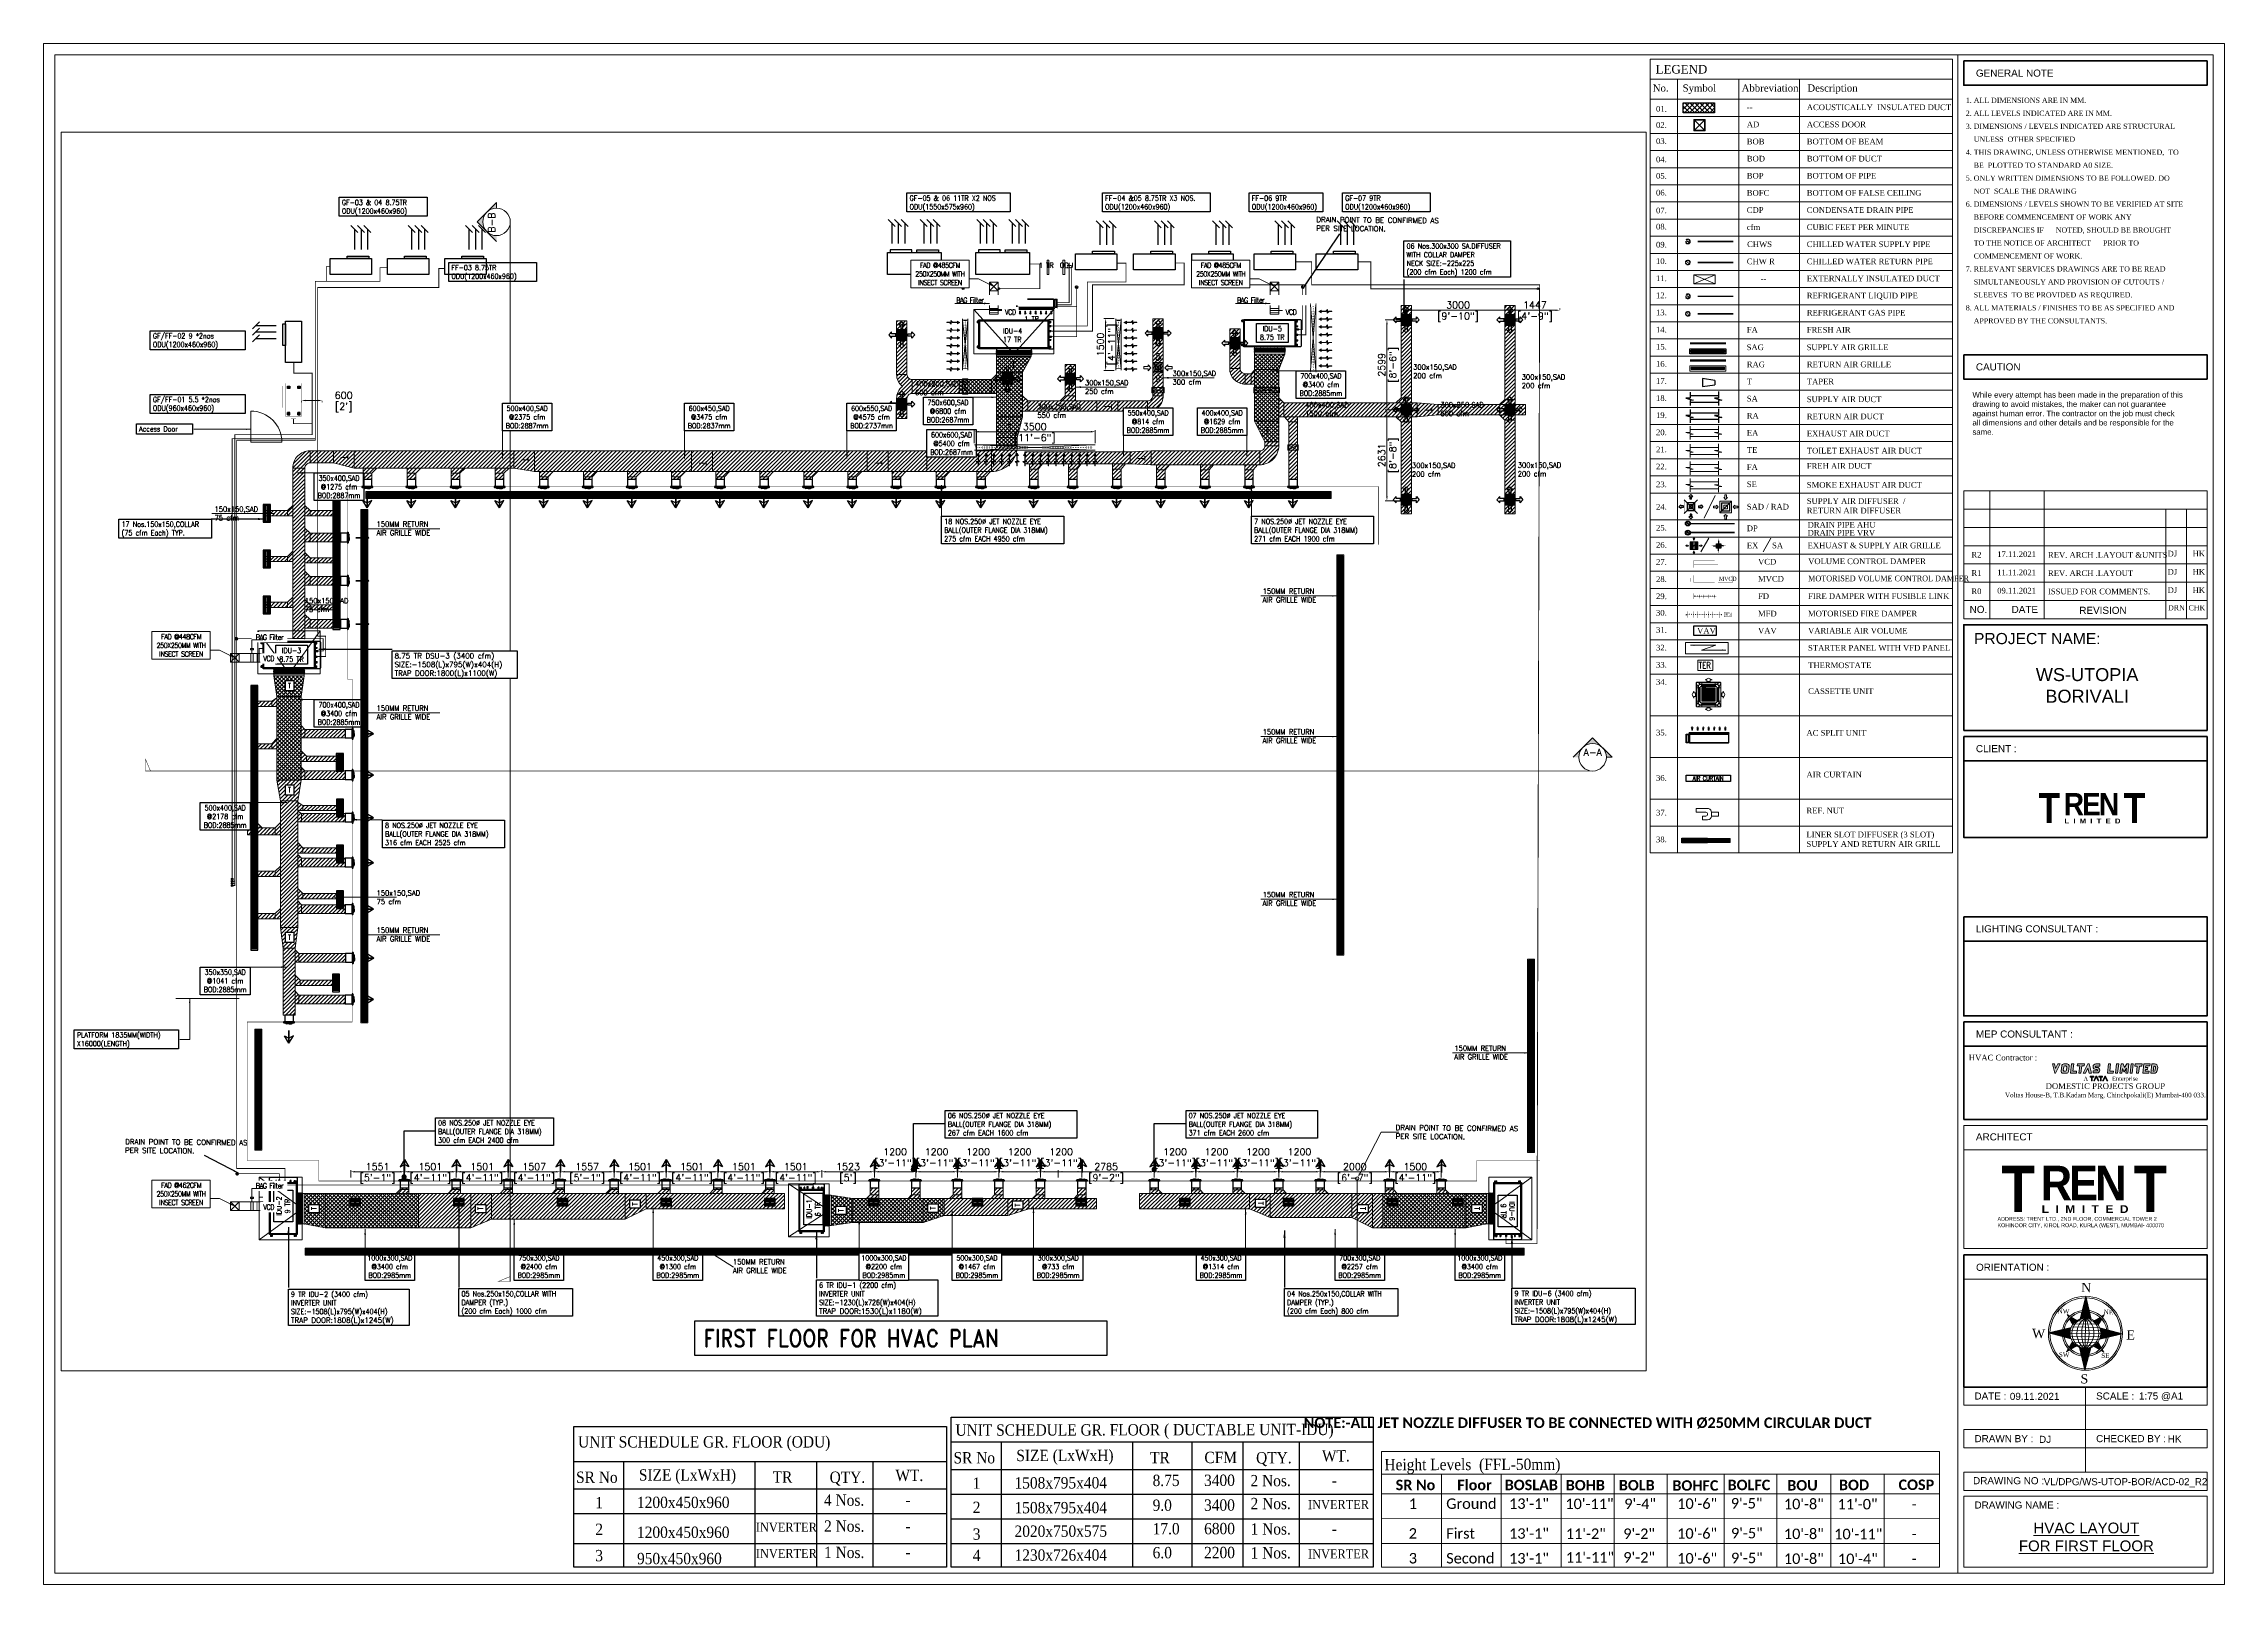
# Paper-space layout 'FF HVAC' of a CAD drawing. Header units: millimetres. Extents: x 0 to 841, y 0 to 594.
# The model-space entities are those that its viewports show. They can reach past a viewport. Long polylines and large blocks are cut down to what shows.
import ezdxf
from ezdxf.enums import TextEntityAlignment as Align

# ---------------------------------------------------------------- set-up
doc = ezdxf.new("R2010")
doc.units = ezdxf.units.MM
for name, pattern in [('CENTER', [2, 1.25, -0.25, 0.25, -0.25]), ('DIVIDE2', [0.625, 0.25, -0.125, 0, -0.125, 0, -0.125]), ('HIDDEN', [0.375, 0.25, -0.125])]:
    doc.linetypes.add(name, pattern=pattern)
for name, color, linetype, lineweight in [('-S-RUBBER PAD', 8, 'Continuous', 0), ('DU-Product', 3, 'Continuous', 0), ('freecads.com', 8, 'Continuous', 0), ('MECH. EQUIPMENT', 8, 'Continuous', 0), ('TEXT', 7, 'Continuous', 13), ('VL-AC AIR CURTAIN', 5, 'Continuous', 5), ('VL-AC- DRAIN', 42, 'Continuous', 5), ('VL-AC- DRIAN', 42, 'Continuous', 30), ('VL-AC- SECTION', 7, 'Continuous', 18), ('VL-AC-ACCOUSTIC INSULATION', 32, 'Continuous', 25), ('VL-AC-CHWR', 54, 'HIDDEN', 5), ('VL-AC-CHWSR', 3, 'HIDDEN', 5), ('VL-AC-CONTROLS', 203, 'Continuous', 5), ('VL-AC-DAMPERS', 5, 'Continuous', 18), ('VL-AC-DIM', 20, 'Continuous', 25), ('VL-AC-EA_SMOKE', 1, 'Continuous', 5), ('VL-AC-EA_TOILET', 1, 'Continuous', 18), ('VL-AC-EAT', 141, 'Continuous', 18), ('VL-AC-EQUIPMENT', 5, 'Continuous', 25), ('VL-AC-EQUIPMENT TEXT', 7, 'Continuous', 25), ('VL-AC-FA', 3, 'Continuous', 18), ('VL-AC-FA_TEXT_50', 7, 'Continuous', 18), ('VL-AC-RA', 4, 'Continuous', 5), ('VL-AC-RA_TEXT_50', 7, 'Continuous', 18), ('VL-AC-RAT', 1, 'Continuous', 5), ('VL-AC-SA', 6, 'Continuous', 5), ('VL-AC-SA_TEXT_50', 7, 'Continuous', 25), ('VL-AC-SAT', 72, 'Continuous', 25), ('VL-AC-SUPPORT', 15, 'Continuous', 18), ('VL-AC-UNIT TRAP DOOR', 40, 'Continuous', 18), ('VL-AC-VRF PIPE', 152, 'Continuous', 30), ('VL-AC-VRF PIPING', 151, 'Continuous', 18), ('VL-AC-WALL CUTOUT', 7, 'Continuous', 18), ('VL-FC', 21, 'Continuous', 18), ('VL-SCHEDULE', 7, 'Continuous', 25), ('VL-TITLE BLOCK', 7, 'Continuous', 15)]:
    doc.layers.add(name, color=color, linetype=linetype, lineweight=lineweight)
doc.layers.add('HVAC Machine', color=5, linetype='Continuous')
doc.layers.add('HVAC SAD', color=6, linetype='Continuous')
doc.styles.add('1', font='arial.ttf', dxfattribs={"height": 2})
doc.styles.add('2', font='arial.ttf', dxfattribs={"height": 3})
doc.styles.add('2.5T', font='simplex.shx', dxfattribs={"width": 0.8})
doc.styles.add('50', font='arial.ttf', dxfattribs={"height": 75})
doc.styles.add('ARIAL', font='times.ttf')
doc.styles.add('Campass', font='times.ttf')
doc.styles.add('Rajesh', font='arial.ttf', dxfattribs={"height": 0.25})
doc.styles.add('ROMAND', font='romand.shx', dxfattribs={"width": 0.8})
doc.styles.add('Romand-2', font='romand.shx', dxfattribs={"height": 2})
doc.styles.add('ROMANS', font='romans.shx', dxfattribs={"height": 200})
doc.styles.get("Standard").update_dxf_attribs({"font": 'arial.ttf'})
doc.styles.add('style1', font='times.ttf', dxfattribs={"width": 0.75})
doc.styles.add('VOLTAS - ROMAND', font='romand.shx', dxfattribs={"width": 0.85})
doc.styles.add('WMF-Calibri0', font='calibrib.ttf')
doc.styles.add('WMF-Calibri1', font='calibri.ttf')
doc.dimstyles.new('2.5T', dxfattribs={"dimtxt": 125, "dimasz": 125, "dimexe": 125, "dimexo": 125, "dimgap": 50, "dimtad": 1, "dimdec": 0, "dimrnd": 5, "dimzin": 1, "dimtxsty": '2.5T', "dimcen": -125, "dimdle": 2, "dimclrd": 15, "dimclre": 15, "dimclrt": 7, "dimadec": 0, "dimazin": 0, "dimtfac": 1, "dimtdec": 0, "dimtmove": 0, "dimatfit": 3, "dimfxl": 125, "dimfrac": 2, "dimtolj": 1, "dimtzin": 0, "dimlwd": 5, "dimlwe": 5, "dimarcsym": 0})
doc.dimstyles.new('Copy of STANDARD', dxfattribs={"dimtxt": 0.23, "dimasz": 0.1, "dimexe": 0.03, "dimexo": 0.03, "dimgap": 0.1, "dimtad": 0, "dimzin": 9, "dimdsep": 46, "dimtxsty": 'Standard', "dimblk1": 'OBLIQUE', "dimblk2": 'OBLIQUE', "dimsah": 1, "dimcen": 0, "dimdle": 0.1, "dimclrd": 256, "dimclre": 256, "dimclrt": 256, "dimazin": 0, "dimtm": 1e-09, "dimtfac": 0.15, "dimtofl": 0, "dimtmove": 2, "dimatfit": 3, "dimldrblk": 'OBLIQUE', "dimfxl": 1, "dimtolj": 1, "dimtzin": 0, "dimlwd": -1, "dimlwe": -1, "dimarcsym": 0})
doc.dimstyles.new('Creer 1-100 FT', dxfattribs={"dimscale": 100, "dimtxt": 2, "dimasz": 1.5, "dimexe": 0.75, "dimexo": 0.75, "dimgap": 0.5, "dimtad": 1, "dimdec": 0, "dimzin": 1, "dimtxsty": 'style1', "dimblk": 'OBLIQUE', "dimcen": 0, "dimdle": 0.75, "dimclrd": 7, "dimclre": 7, "dimclrt": 6, "dimadec": 0, "dimazin": 0, "dimtfac": 1, "dimtdec": 0, "dimtmove": 2, "dimatfit": 3, "dimfxl": 1, "dimfrac": 2, "dimtolj": 1, "dimtzin": 1, "dimlwd": 25, "dimlwe": 25, "dimarcsym": 1})
doc.dimstyles.new('Dim50', dxfattribs={"dimtxt": 75, "dimasz": 75, "dimexe": 50, "dimexo": 50, "dimgap": 0.09, "dimtad": 0, "dimdec": 0, "dimzin": 0, "dimdsep": 46, "dimtxsty": '50', "dimblk": 'ARCHTICK', "dimcen": 0.09, "dimdle": 50, "dimclrd": 8, "dimclre": 8, "dimclrt": 2, "dimadec": 0, "dimazin": 0, "dimtfac": 1, "dimtdec": 0, "dimtofl": 0, "dimtmove": 0, "dimatfit": 3, "dimldrblk": 'DOT', "dimfxl": 1, "dimtolj": 1, "dimtzin": 0, "dimlwe": -1, "dimarcsym": 0})
doc.dimstyles.new('VL_DIM', dxfattribs={"dimscale": 1.25, "dimtxt": 200, "dimasz": 125, "dimexe": 50, "dimexo": 50, "dimgap": 50, "dimtad": 1, "dimdec": 0, "dimrnd": 1, "dimzin": 9, "dimdsep": 46, "dimtxsty": 'ROMANS', "dimcen": 0.09, "dimdle": 35, "dimclrd": 7, "dimclre": 7, "dimclrt": 7, "dimadec": 0, "dimazin": 0, "dimtfac": 1, "dimtdec": 0, "dimtmove": 2, "dimatfit": 3, "dimfxl": 1, "dimtolj": 1, "dimtzin": 0, "dimlwd": 15, "dimlwe": 15, "dimarcsym": 1})
doc.dimstyles.new('VOLTAS', dxfattribs={"dimscale": 100, "dimtxt": 2, "dimasz": 2, "dimexe": 0.5, "dimexo": 0.5, "dimgap": 0.5, "dimtad": 1, "dimdec": 0, "dimzin": 12, "dimdsep": 46, "dimtxsty": 'ROMANS', "dimcen": 10, "dimdle": 100, "dimclrd": 7, "dimclre": 7, "dimclrt": 7, "dimadec": 0, "dimazin": 0, "dimtfac": 1, "dimtdec": 0, "dimtmove": 1, "dimatfit": 3, "dimfxl": 0.18, "dimtolj": 1, "dimtzin": 0, "dimarcsym": 2})

# ---------------------------------------------------------------- blocks, each defined once
blk = doc.blocks.new('tl')
at = {"layer": 'VL-TITLE BLOCK', "color": 88, "width": 765.8724, "attachment_point": 5, "style": '1'}
for s, insert, char_height in [('{\\fArial Baltic|b1|i0|c0|p34;\\W0.85;\\T0.85;T        T}', (777.24, 313.3), 12), ('{\\fArial Baltic|b1|i0|c0|p34;\\W0.9;\\T0.9;REN}', (777.32, 314.8), 9)]:
    blk.add_mtext(s, dxfattribs=dict(at, insert=insert, char_height=char_height))
at = {"layer": 'VL-TITLE BLOCK', "color": 8, "insert": (778.11, 308.04), "char_height": 2, "width": 765.8724, "attachment_point": 5, "style": '1'}
blk.add_mtext('{\\fArial Baltic|b1|i0|c0|p34;\\W1.1;L  I  M  I  T  E  D}', dxfattribs=at)
blk = doc.blocks.new('A$C102B2EC7')
at = {"layer": 'TEXT', "color": 7, "transparency": 33554687, "insert": (305, 413), "char_height": 100, "attachment_point": 1}
blk.add_mtext_dynamic_manual_height_columns('ADDRESS: TRENT LTD., 2ND FLOOR, COMMERCIAL TOWER 2 KOHINOOR CITY, KIROL ROAD, KURLA (WEST), MUMBAI- 400070', width=4547.76, gutter_width=12.5, heights=[0], dxfattribs=at)
at = {"layer": 'VL-TITLE BLOCK', "color": 88, "transparency": 33554687, "width": 76587.24, "attachment_point": 5, "style": '1'}
for s, insert, char_height in [('{\\fArial Baltic|b1|i0|c0|p34;\\W0.85;\\T0.85;T        T}', (2492, 1142), 1200), ('{\\fArial Baltic|b1|i0|c0|p34;\\W0.9;\\T0.9;REN}', (2500, 1292), 900)]:
    blk.add_mtext(s, dxfattribs=dict(at, insert=insert, char_height=char_height))
at = {"layer": 'VL-TITLE BLOCK', "color": 7, "transparency": 33554687, "insert": (2579, 616), "char_height": 200, "width": 76587.24, "attachment_point": 5, "style": '1'}
blk.add_mtext('{\\fArial Baltic|b1|i0|c0|p34;\\W1.1;L  I  M  I  T  E  D}', dxfattribs=at)
blk = doc.blocks.new('TITLE BLOCK')
at = {"layer": 'VL-TITLE BLOCK'}
h = blk.add_hatch(color=160, dxfattribs=at)
h.paths.add_polyline_path([(-63.34, 200.66), (-64.24, 200.66), (-65.07, 198.92), (-65.51, 200.66), (-66.34, 200.66), (-65.43, 197.04), (-65.08, 197.04)])
h.paths.add_polyline_path([(-59.88, 199.76, 0.450318), (-60.68, 200.66), (-61.93, 200.66, 0.379008), (-62.73, 199.95), (-62.98, 197.94, 0.450318), (-62.18, 197.04), (-60.93, 197.04, 0.379008), (-60.13, 197.74)])
h.paths.add_polyline_path([(-61.97, 199.5, -0.379008), (-61.57, 199.85), (-61.14, 199.85, -0.450318), (-60.74, 199.4), (-60.88, 198.19, -0.379008), (-61.28, 197.84), (-61.72, 197.84, -0.450318), (-62.12, 198.29)], flags=16)
h.paths.add_polyline_path([(-58.11, 200.66), (-58.92, 200.66), (-59.36, 197.04), (-57.07, 197.04), (-56.97, 197.84), (-58.45, 197.84)])
h.paths.add_polyline_path([(-54.99, 199.85), (-54.05, 199.85), (-53.96, 200.66), (-56.64, 200.66), (-56.74, 199.85), (-55.8, 199.85), (-56.15, 197.04), (-55.34, 197.04)])
h.paths.add_polyline_path([(-52.21, 200.66), (-52.66, 200.66), (-54.45, 197.04), (-53.56, 197.04), (-52.61, 198.95), (-52.12, 197.04), (-51.28, 197.04)])
h.paths.add_polyline_path([(-49.13, 199.31), (-49.56, 199.31, -1), (-49.56, 199.84), (-48.05, 199.84), (-48.05, 200.66), (-49.56, 200.66, 1), (-49.56, 198.5), (-49.13, 198.5, -1), (-49.13, 197.97), (-50.64, 197.97), (-50.64, 197.15), (-49.13, 197.15, 1)])
h.paths.add_polyline_path([(-43.89, 200.66), (-44.7, 200.66), (-45.14, 197.04), (-42.85, 197.04), (-42.75, 197.84), (-44.23, 197.84)])
h.paths.add_polyline_path([(-40.75, 200.66), (-41.56, 200.66), (-42.01, 197.04), (-41.2, 197.04)])
h.paths.add_polyline_path([(-39.26, 198.94), (-38.75, 197.6), (-38.65, 197.6), (-37.8, 199.03), (-38.05, 197.04), (-37.26, 197.04), (-36.82, 200.66), (-37.67, 200.66), (-38.53, 199.21), (-39.09, 200.66), (-39.86, 200.66), (-40.31, 197.04), (-39.5, 197.04)])
h.paths.add_polyline_path([(-35.12, 200.66), (-35.94, 200.66), (-36.38, 197.04), (-35.56, 197.04)])
h.paths.add_polyline_path([(-32.78, 199.76), (-31.84, 199.76), (-31.73, 200.66), (-34.41, 200.66), (-34.53, 199.76), (-33.59, 199.76), (-33.93, 197.04), (-33.12, 197.04)])
h.paths.add_polyline_path([(-29.58, 199.33), (-30.38, 199.33), (-30.32, 199.85), (-28.73, 199.85), (-28.63, 200.66), (-31.04, 200.66), (-31.48, 197.04), (-29.08, 197.04), (-28.98, 197.84), (-30.56, 197.84), (-30.48, 198.52), (-29.68, 198.52)])
h.paths.add_polyline_path([(-25.72, 199.26, 0.450392), (-26.96, 200.66), (-27.96, 200.66), (-28.4, 197.04), (-27.1, 197.04, 0.378938), (-25.86, 198.13)])
h.paths.add_polyline_path([(-27.24, 199.84), (-26.96, 199.84, -0.450392), (-26.53, 199.36), (-26.67, 198.23, -0.378938), (-27.1, 197.85), (-27.48, 197.85)], flags=16)
h = blk.add_hatch(color=5, dxfattribs=at)
h.paths.add_polyline_path([(-50.96, 195.59), (-50.39, 195.59), (-50.39, 195.88), (-51.82, 195.88), (-51.82, 195.59), (-51.25, 195.59), (-51.25, 194.16), (-50.96, 194.16)])
h.paths.add_polyline_path([(-49.39, 195.53), (-48.71, 194.16), (-48.39, 194.16), (-49.24, 195.88), (-49.53, 195.88), (-50.39, 194.16), (-50.07, 194.16)])
h.paths.add_polyline_path([(-47.53, 195.59), (-46.96, 195.59), (-46.96, 195.88), (-48.39, 195.88), (-48.39, 195.59), (-47.81, 195.59), (-47.81, 194.16), (-47.53, 194.16)])
h.paths.add_polyline_path([(-45.95, 195.53), (-45.27, 194.16), (-44.95, 194.16), (-45.81, 195.88), (-46.1, 195.88), (-46.96, 194.16), (-46.64, 194.16)])
for p, q in [((-90.45, 372.3), (-90.45, 421.55)), ((-69.53, 372.3), (-69.53, 421.55)), ((-100.5, 414.52), (-6.69, 414.52)), ((-22.64, 372.3), (-22.64, 414.52)), ((-14.66, 372.3), (-14.66, 414.52)), ((-100.5, 407.48), (-6.69, 407.48)), ((-100.5, 400.45), (-6.69, 400.45)), ((-100.5, 393.41), (-6.69, 393.41)), ((-100.5, 386.37), (-6.69, 386.37)), ((-100.5, 379.34), (-6.69, 379.34)), ((-100.5, 117.72), (-6.69, 117.72)), ((-53.59, 76.07), (-53.59, 43.23))]:
    blk.add_line(p, q, dxfattribs=at)
at = {"layer": 'VL-TITLE BLOCK', "linetype": 'Continuous'}
for points in [[(-841, 0), (0, 0), (0, 594), (-841, 594)], [(-836.66, 4.34), (-4.34, 4.34), (-4.34, 589.66), (-836.66, 589.66)]]:
    blk.add_lwpolyline(points, close=True, dxfattribs=at)
at = {"layer": 'VL-TITLE BLOCK', "color": 0}
blk.add_lwpolyline([(-841, 0), (0, 0), (0, 594), (-841, 594)], close=True, dxfattribs=at)
at = {"layer": 'VL-TITLE BLOCK'}
for points in [[(-102.85, 4.34), (-4.34, 4.34), (-4.34, 589.66), (-102.85, 589.66)], [(-100.5, 421.55), (-6.69, 421.55), (-6.69, 372.3), (-100.5, 372.3)], [(-100.5, 167.53), (-6.69, 167.53), (-6.69, 176.91), (-100.5, 176.91)], [(-100.5, 167.53), (-6.69, 167.53), (-6.69, 129.44), (-100.5, 129.44)], [(-100.5, 76.07), (-6.69, 76.07), (-6.69, 69.03), (-100.5, 69.03)], [(-100.5, 59.65), (-6.69, 59.65), (-6.69, 52.61), (-100.5, 52.61)], [(-100.5, 43.23), (-6.69, 43.23), (-6.69, 36.2), (-100.5, 36.2)], [(-100.5, 34.04), (-6.69, 34.04), (-6.69, 6.69), (-100.5, 6.69)]]:
    blk.add_lwpolyline(points, close=True, dxfattribs=at)
at = {"layer": 'VL-TITLE BLOCK', "lineweight": 50}
for points in [[(-100.5, 587.31), (-6.69, 587.31), (-6.69, 577.93), (-100.5, 577.93)], [(-100.5, 474.04), (-6.69, 474.04), (-6.69, 464.66), (-100.5, 464.66)], [(-100.5, 329.21), (-6.69, 329.21), (-6.69, 369.96), (-100.5, 369.96)], [(-100.5, 326.87), (-6.69, 326.87), (-6.69, 317.49), (-100.5, 317.49)], [(-100.5, 317.49), (-6.69, 317.49), (-6.69, 288), (-100.5, 288)], [(-100.5, 257.41), (-6.69, 257.41), (-6.69, 248.03), (-100.5, 248.03)], [(-100.5, 248.03), (-6.69, 248.03), (-6.69, 219.18), (-100.5, 219.18)], [(-100.5, 216.84), (-6.69, 216.84), (-6.69, 207.46), (-100.5, 207.46)], [(-100.5, 179.26), (-6.69, 179.26), (-6.69, 207.46), (-100.5, 207.46)], [(-100.5, 127.1), (-6.69, 127.1), (-6.69, 76.07), (-100.5, 76.07)]]:
    blk.add_lwpolyline(points, close=True, dxfattribs=at)
at = {"layer": 'VL-TITLE BLOCK', "color": 160}
for points in [[(-65.43, 197.04), (-66.34, 200.66), (-65.51, 200.66), (-65.07, 198.92), (-64.24, 200.66), (-63.34, 200.66), (-65.08, 197.04)], [(-58.45, 197.84), (-58.11, 200.66), (-58.92, 200.66), (-59.36, 197.04), (-57.07, 197.04), (-56.97, 197.84)], [(-54.99, 199.85), (-55.34, 197.04), (-56.15, 197.04), (-55.8, 199.85), (-56.74, 199.85), (-56.64, 200.66), (-53.96, 200.66), (-54.05, 199.85)], [(-52.61, 198.95), (-53.56, 197.04), (-54.45, 197.04), (-52.66, 200.66), (-52.21, 200.66), (-51.28, 197.04), (-52.12, 197.04)], [(-44.23, 197.84), (-43.89, 200.66), (-44.7, 200.66), (-45.14, 197.04), (-42.85, 197.04), (-42.75, 197.84)], [(-42.01, 197.04), (-41.56, 200.66), (-42.01, 197.04), (-42.01, 197.04), (-41.56, 200.66), (-40.75, 200.66), (-41.2, 197.04)], [(-38.05, 197.04), (-37.8, 199.03), (-38.65, 197.6), (-38.75, 197.6), (-39.26, 198.94), (-39.5, 197.04), (-40.31, 197.04), (-39.86, 200.66), (-39.09, 200.66), (-38.53, 199.21), (-37.67, 200.66), (-36.82, 200.66), (-37.26, 197.04)], [(-35.56, 197.04), (-36.38, 197.04), (-35.94, 200.66), (-35.12, 200.66)], [(-31.84, 199.76), (-32.78, 199.76), (-33.12, 197.04), (-33.93, 197.04), (-33.59, 199.76), (-34.53, 199.76), (-34.41, 200.66), (-31.73, 200.66)], [(-29.58, 199.33), (-29.68, 198.52), (-30.48, 198.52), (-30.56, 197.84), (-28.98, 197.84), (-29.08, 197.04), (-31.48, 197.04), (-31.04, 200.66), (-28.63, 200.66), (-28.73, 199.85), (-30.32, 199.85), (-30.38, 199.33)]]:
    blk.add_lwpolyline(points, close=True, dxfattribs=at)
for points in [[(-59.88, 199.76, 0.450318), (-60.68, 200.66), (-61.93, 200.66, 0.379008), (-62.73, 199.95), (-62.98, 197.94, 0.450318), (-62.18, 197.04), (-60.93, 197.04, 0.379008), (-60.13, 197.74)], [(-61.72, 197.84), (-61.28, 197.84, 0.379008), (-60.88, 198.19), (-60.74, 199.4, 0.450318), (-61.14, 199.85), (-61.57, 199.85, 0.379008), (-61.97, 199.5), (-62.12, 198.29, 0.450318)], [(-50.64, 197.97), (-49.13, 197.97, 1), (-49.13, 198.5), (-49.56, 198.5, -1), (-49.56, 200.66), (-48.05, 200.66), (-48.05, 199.84), (-49.56, 199.84, 1), (-49.56, 199.31), (-49.13, 199.31, -1), (-49.13, 197.15), (-50.64, 197.15)], [(-28.4, 197.04), (-27.96, 200.66), (-26.96, 200.66, -0.450392), (-25.72, 199.26), (-25.86, 198.13, -0.378938), (-27.1, 197.04)], [(-26.53, 199.36, 0.450392), (-26.96, 199.84), (-27.24, 199.84), (-27.48, 197.85), (-27.1, 197.85, 0.378938), (-26.67, 198.23)]]:
    blk.add_lwpolyline(points, format="xyb", close=True, dxfattribs=at)
at = {"layer": 'VL-TITLE BLOCK', "color": 5}
for points in [[(-51.82, 195.59), (-51.82, 195.88), (-50.39, 195.88), (-50.39, 195.59), (-50.96, 195.59), (-50.96, 194.16), (-51.25, 194.16), (-51.25, 195.59), (-51.82, 195.59)], [(-49.39, 195.53), (-50.07, 194.16), (-50.39, 194.16), (-49.53, 195.88), (-49.24, 195.88), (-48.39, 194.16), (-48.71, 194.16)], [(-48.39, 195.59), (-48.39, 195.88), (-46.96, 195.88), (-46.96, 195.59), (-47.53, 195.59), (-47.53, 194.16), (-47.81, 194.16), (-47.81, 195.59), (-48.39, 195.59)], [(-46.1, 195.88), (-46.96, 194.16), (-46.64, 194.16), (-45.95, 195.53), (-45.27, 194.16), (-44.95, 194.16), (-45.81, 195.88)]]:
    blk.add_lwpolyline(points, close=True, dxfattribs=at)
at = {"layer": 'VL-TITLE BLOCK', "transparency": 33554687, "xscale": 0.9583200000000002, "yscale": 0.9583200000000002, "zscale": 0.9583200000000002}
blk.add_blockref('tl', (-796.56, -0.9), dxfattribs=at)
at = {"layer": 'VL-TITLE BLOCK', "color": 7, "transparency": 33554687, "xscale": 0.01485, "yscale": 0.01485, "zscale": 0.01485}
blk.add_blockref('A$C102B2EC7', (-92.02, 135.53), dxfattribs=at)
at = {"layer": 'VL-TITLE BLOCK', "lineweight": 18, "style": 'ARIAL'}
for s, p in [('DRN', (-21.72, 375.5)), ('CHK', (-13.82, 375.5))]:
    blk.add_text(s, height=2, dxfattribs=at).set_placement(p)
at = {"layer": 'VL-TITLE BLOCK', "color": 5, "style": 'ARIAL'}
for s, height, p in [('A', 1.59, (-54.31, 194.09)), ('Enterprise', 1.593, (-43.32, 194.17))]:
    blk.add_text(s, height=height, dxfattribs=at).set_placement(p)
at = {"layer": 'VL-TITLE BLOCK'}
for s, insert, char_height, width, attachment_point, style in [('GENERAL NOTE', (-95.82, 582.62), 2.7362, 51.749, 4, '1'), ('CAUTION', (-95.82, 469.35), 2.736, 51.749, 4, '1'), ('While every attempt has been made in the preparation of this drawing to avoid mistakes, the maker can not guarantee against human error. The contractor on the job must check all dimensions and other details and be responsible for the same.', (-97.15, 459.69), 2.14985, 80.9094, 1, '2'), ('{\\fArial|b0|i0|c0|p34;NO.}', (-98.24, 377.25), 2.7362, 80.9094, 1, '2'), ('{\\fArial|b0|i0|c0|p34;DATE}', (-82.06, 377.25), 2.7362, 80.9094, 1, '2'), ('{\\fArial|b0|i0|c0|p34;REVISION}', (-55.96, 376.9), 2.7362, 80.9094, 1, '2'), ('PROJECT NAME:', (-96.55, 366.79), 4.3061, 55.3537, 1, '2'), ('WS-UTOPIA\\PBORIVALI', (-52.93, 346.54), 5, 47.4102, 5, '1'), ('CLIENT :', (-95.82, 322.18), 2.736, 51.749, 4, '1'), ('LIGHTING CONSULTANT :', (-95.82, 252.72), 2.7362, 51.749, 4, '1'), ('MEP CONSULTANT :', (-95.82, 212.15), 2.7362, 51.749, 4, '1'), ('HVAC Contractor : ', (-98.56, 204.18), 2.2125, 28.3962, 1, 'ARIAL'), ('ARCHITECT', (-95.82, 172.51), 2.736, 51.749, 4, '1'), ('{\\fArial|b0|i0|c0|p34;ORIENTATION :}', (-95.78, 123.62), 2.7362, 80.9094, 1, '2'), ('DATE :', (-96.38, 73.98), 2.736, 80.9094, 1, '2'), ('SCALE :', (-49.47, 73.98), 2.736, 80.9094, 1, '2'), ('DRAWN BY :', (-96.38, 57.56), 2.736, 80.9094, 1, '2'), ('CHECKED BY :', (-49.47, 57.56), 2.7362, 80.9094, 1, '2'), ('{\\H0.875x;DRAWING NO :\\fCentury Gothic|b1|i0|c0|p34;\\H1.059x; }', (-96.92, 41.34), 3.1271, 96.4063, 1, '1'), ('{\\fArial|b0|i0|c0|p34;DRAWING NAME :}', (-96.38, 31.96), 2.7362, 80.9094, 1, '2')]:
    blk.add_mtext(s, dxfattribs=dict(at, insert=insert, char_height=char_height, width=width, attachment_point=attachment_point, style=style))
at = {"layer": 'VL-TITLE BLOCK', "color": 0, "insert": (-99.72, 573.15), "char_height": 2, "width": 81.3205, "attachment_point": 1, "style": 'ARIAL'}
blk.add_mtext('\\pxsm1.5;1. ALL DIMENSIONS ARE IN MM.\\P2. ALL LEVELS INDICATED ARE IN MM. \\P3. DIMENSIONS / LEVELS INDICATED ARE STRUCTURAL  \\P    UNLESS  OTHER SPECIFIED \\P4. THIS DRAWING, UNLESS OTHERWISE MENTIONED,  TO \\P    BE  PLOTTED TO STANDARD A0 SIZE. \\P5. ONLY WRITTEN DIMENSIONS TO BE FOLLOWED. DO \\P    NOT  SCALE THE DRAWING \\P6. DIMENSIONS / LEVELS SHOWN TO BE VERIFIED AT SITE  \\P    BEFORE COMMENCEMENT OF WORK ANY \\P    DISCREPANCIES IF      NOTED, SHOULD BE BROUGHT \\P    TO THE NOTICE OF ARCHITECT      PRIOR TO \\P    COMMENCEMENT OF WORK. \\P7. RELEVANT SERVICES DRAWINGS ARE TO BE READ  \\P    SIMULTANEOUSLY AND PROVISION OF CUTOUTS / \\P    SLEEVES  TO BE PROVIDED AS REQUIRED.\\P8. ALL MATERIALS / FINISHES TO BE AS SPECIFIED AND  \\P    APPROVED BY THE CONSULTANTS.', dxfattribs=at)
at = {"layer": 'VL-TITLE BLOCK', "color": 5, "insert": (-85.57, 193.22), "char_height": 2.655, "width": 79.3524, "attachment_point": 1, "style": 'ARIAL'}
blk.add_mtext('\\pxqc;{\\H0.83333x;DOMESTIC PROJECTS GROUP }\\P{\\H0.66667x;Voltas House-B, T.B.Kadam Marg, Chinchpokali(E) Mumbai-400 033.}', dxfattribs=at)
blk = doc.blocks.new('A$C07D2335E')
at = {"ltscale": 0.01}
for p, q in [((0.09, 0.24), (0.24, 0.09)), ((0.11, 0.24), (0.11, 0.09)), ((0.11, 0.24), (0.11, 0.09)), ((0.13, 0.24), (0.13, 0.09)), ((0.15, 0.24), (0.15, 0.09)), ((0.18, 0.09), (0.18, 0.24)), ((0.2, 0.09), (0.2, 0.24)), ((0.22, 0.09), (0.22, 0.24)), ((0.22, 0.09), (0.22, 0.24))]:
    blk.add_line(p, q, dxfattribs=at)
for points in [[(0.019, 0.16), (0, 0.16), (0, 0.17), (0.019, 0.17)], [(0.019, 0.16), (0.019, 0.147), (0.065, 0.165), (0.019, 0.182), (0.019, 0.17)], [(0.16, 0.31), (0.147, 0.31), (0.165, 0.265), (0.182, 0.31), (0.17, 0.31)], [(0.17, 0.019), (0.182, 0.019), (0.165, 0.065), (0.147, 0.019), (0.16, 0.019)], [(0.16, 0.31), (0.16, 0.329), (0.17, 0.329), (0.17, 0.31)], [(0.17, 0.019), (0.17, 0), (0.16, 0), (0.16, 0.019)], [(0.31, 0.17), (0.31, 0.182), (0.265, 0.165), (0.31, 0.147), (0.31, 0.16)], [(0.31, 0.17), (0.33, 0.17), (0.33, 0.16), (0.31, 0.16)]]:
    blk.add_lwpolyline(points, dxfattribs=at)
blk.add_lwpolyline([(0.09, 0.09), (0.24, 0.09), (0.24, 0.24), (0.09, 0.24)], close=True, dxfattribs=at)
blk = doc.blocks.new('radf 375')
at = {"layer": 'VL-AC-RAT', "ltscale": 0.5}
for p, q in [((-80042, 29365), (-79955, 29281)), ((-79986, 29365), (-80042, 29365)), ((-79986, 29487), (-79986, 29365)), ((-79923, 29487), (-79986, 29487)), ((-79867, 29365), (-79955, 29281)), ((-79923, 29487), (-79923, 29365)), ((-79923, 29365), (-79867, 29365)), ((-80493, 28979), (-80371, 28979)), ((-80493, 28979), (-80493, 28916)), ((-80493, 28916), (-80371, 28916)), ((-80371, 29036), (-80288, 28948)), ((-80371, 28979), (-80371, 29036)), ((-80371, 28860), (-80288, 28948)), ((-80371, 28916), (-80371, 28860)), ((-79692, 29210), (-80217, 28685)), ((-80217, 29210), (-79692, 29210)), ((-80217, 28685), (-80217, 29210)), ((-79692, 28685), (-80217, 28685)), ((-80142, 29135), (-80142, 28760)), ((-79767, 29135), (-80142, 29135)), ((-80142, 28760), (-79767, 28760)), ((-79787, 29115), (-80122, 29115)), ((-80122, 29115), (-80122, 28780)), ((-80122, 28780), (-79787, 28780)), ((-80042, 28531), (-79955, 28614)), ((-79986, 28531), (-80042, 28531)), ((-79871, 29031), (-80038, 29031)), ((-80038, 29031), (-80038, 28864)), ((-80038, 28864), (-79871, 28864)), ((-79986, 28409), (-79986, 28531)), ((-79923, 28409), (-79986, 28409)), ((-79867, 28531), (-79955, 28614)), ((-79923, 28409), (-79923, 28531)), ((-79923, 28531), (-79867, 28531)), ((-79871, 28864), (-79871, 29031)), ((-79787, 28780), (-79787, 29115)), ((-79767, 28760), (-79767, 29135)), ((-79692, 29210), (-79692, 28685)), ((-79538, 29036), (-79621, 28948)), ((-79538, 28860), (-79621, 28948)), ((-79538, 28979), (-79538, 29036)), ((-79416, 28979), (-79538, 28979)), ((-79538, 28916), (-79538, 28860)), ((-79416, 28916), (-79538, 28916)), ((-79416, 28979), (-79416, 28916))]:
    blk.add_line(p, q, dxfattribs=at)
at = {"layer": 'VL-AC-RAT', "const_width": 8.33}
blk.add_lwpolyline([(-80142, 29135), (-79767, 29135), (-79767, 28760), (-80142, 28760)], close=True, dxfattribs=at)
blk = doc.blocks.new('sadf 375')
at = {"layer": 'VL-AC-SAT'}
for p, q in [((-81672, 29404), (-81584, 29487)), ((-81616, 29404), (-81672, 29404)), ((-81616, 29281), (-81616, 29404)), ((-81496, 29404), (-81584, 29487)), ((-81553, 29281), (-81553, 29404)), ((-81553, 29404), (-81496, 29404)), ((-82040, 29036), (-82124, 28948)), ((-82040, 28860), (-82124, 28948)), ((-82040, 28979), (-82040, 29036)), ((-81918, 28979), (-82040, 28979)), ((-82040, 28916), (-82040, 28860)), ((-81918, 28916), (-82040, 28916)), ((-81918, 28979), (-81918, 28916)), ((-81884, 29248), (-81284, 28648)), ((-81284, 29248), (-81884, 28648)), ((-81417, 29115), (-81752, 29115)), ((-81752, 29115), (-81752, 28780)), ((-81752, 28780), (-81417, 28780)), ((-81672, 28492), (-81584, 28408)), ((-81616, 28492), (-81672, 28492)), ((-81501, 29031), (-81668, 29031)), ((-81668, 29031), (-81668, 28864)), ((-81668, 28864), (-81501, 28864)), ((-81553, 29281), (-81616, 29281)), ((-81616, 28614), (-81616, 28492)), ((-81553, 28614), (-81616, 28614)), ((-81496, 28492), (-81584, 28408)), ((-81553, 28614), (-81553, 28492)), ((-81553, 28492), (-81496, 28492)), ((-81501, 28864), (-81501, 29031)), ((-81417, 28780), (-81417, 29115)), ((-81251, 28979), (-81128, 28979)), ((-81251, 28979), (-81251, 28916)), ((-81251, 28916), (-81128, 28916)), ((-81128, 29036), (-81045, 28948)), ((-81128, 28979), (-81128, 29036)), ((-81128, 28860), (-81045, 28948)), ((-81128, 28916), (-81128, 28860))]:
    blk.add_line(p, q, dxfattribs=at)
at = {"layer": 'VL-AC-SAT', "const_width": 8.33}
for points in [[(-81284, 29248), (-81884, 29248), (-81884, 28648), (-81284, 28648)], [(-81397, 29135), (-81772, 29135), (-81772, 28760), (-81397, 28760)]]:
    blk.add_lwpolyline(points, close=True, dxfattribs=at)
blk = doc.blocks.new('*U119')
at = {"layer": 'VL-AC-DAMPERS', "const_width": 4}
blk.add_lwpolyline([(0, -100), (586, -100), (586, 100), (0, 100)], close=True, dxfattribs=at)
for points in [[(0, 0), (586, 0), (680, 0), (680, -79)], [(680, 0), (680, 25)], [(680, -79), (702, -79)]]:
    blk.add_lwpolyline(points, dxfattribs=at)
blk = doc.blocks.new('*U126')
blk.add_line((0, 0), (50, 0))
at = {"const_width": 4}
blk.add_lwpolyline([(0, -100), (789, -100), (789, 100), (0, 100)], close=True, dxfattribs=at)
for points, const_width in [([(0, 0), (789, 0)], 2), ([(50, 57), (50, -71)], 5), ([(125, 57), (125, -71)], 5), ([(200, 57), (200, -71)], 5), ([(275, 57), (275, -71)], 5), ([(350, 57), (350, -71)], 5), ([(425, 57), (425, -71)], 5), ([(500, 57), (500, -71)], 5), ([(575, 57), (575, -71)], 5), ([(650, 57), (650, -71)], 5), ([(725, 57), (725, -71)], 5)]:
    blk.add_lwpolyline(points, dxfattribs=dict(const_width=const_width))
at = {"const_width": 19.1}
for points in [[(50, 9, -1), (50, -9, -1), (50, 9, 1)], [(125, 9, -1), (125, -9, -1), (125, 9, 1)], [(200, 9, -1), (200, -9, -1), (200, 9, 1)], [(275, 9, -1), (275, -9, -1), (275, 9, 1)], [(350, 9, -1), (350, -9, -1), (350, 9, 1)], [(425, 9, -1), (425, -9, -1), (425, 9, 1)], [(500, 9, -1), (500, -9, -1), (500, 9, 1)], [(575, 9, -1), (575, -9, -1), (575, 9, 1)], [(650, 10, -1), (650, -9, -1), (650, 10, 1)], [(725, 10, -1), (725, -9, -1), (725, 10, 1)]]:
    blk.add_lwpolyline(points, format="xyb", dxfattribs=at)
blk = doc.blocks.new('*U125')
blk.add_line((0, -50), (50, -50))
at = {"const_width": 4}
for points in [[(0, -200), (1300, -200), (1300, 100), (0, 100)], [(1350, 25), (1594, 25), (1594, -124), (1350, -124)]]:
    blk.add_lwpolyline(points, close=True, dxfattribs=at)
for points, const_width in [([(50, 70), (50, -157)], 5), ([(125, 70), (125, -158)], 5), ([(200, 69), (200, -159)], 5), ([(275, 68), (275, -159)], 5), ([(350, 67), (350, -160)], 5), ([(425, 67), (425, -161)], 5), ([(500, 66), (500, -162)], 5), ([(575, 65), (575, -163)], 5), ([(650, 64), (650, -163)], 5), ([(725, 63), (725, -164)], 5), ([(800, 63), (800, -165)], 5), ([(875, 62), (875, -166)], 5), ([(950, 61), (950, -167)], 5), ([(1025, 60), (1025, -167)], 5), ([(1100, 59), (1100, -168)], 5), ([(1175, 59), (1175, -169)], 5), ([(1250, 58), (1250, -170)], 5), ([(0, -50), (1300, -50)], 2), ([(1300, -50), (1350, -50)], 4)]:
    blk.add_lwpolyline(points, dxfattribs=dict(const_width=const_width))
at = {"const_width": 19.1}
for points in [[(50, -27, -1), (50, -45, -1), (50, -27, 1)], [(125, -27, -1), (125, -46, -1), (125, -27, 1)], [(200, -28, -1), (200, -47, -1), (200, -28, 1)], [(275, -29, -1), (275, -48, -1), (275, -29, 1)], [(350, -30, -1), (350, -49, -1), (350, -30, 1)], [(425, -31, -1), (425, -49, -1), (425, -31, 1)], [(500, -31, -1), (500, -50, -1), (500, -31, 1)], [(575, -32, -1), (575, -51, -1), (575, -32, 1)], [(650, -33, -1), (650, -52, -1), (650, -33, 1)], [(725, -34, -1), (725, -53, -1), (725, -34, 1)], [(800, -35, -1), (800, -53, -1), (800, -35, 1)], [(875, -35, -1), (875, -54, -1), (875, -35, 1)], [(950, -36, -1), (950, -55, -1), (950, -36, 1)], [(1025, -37, -1), (1025, -56, -1), (1025, -37, 1)], [(1100, -38, -1), (1100, -57, -1), (1100, -38, 1)], [(1175, -39, -1), (1175, -57, -1), (1175, -39, 1)], [(1250, -39, -1), (1250, -58, -1), (1250, -39, 1)]]:
    blk.add_lwpolyline(points, format="xyb", dxfattribs=at)
at = {"insert": (1365, -8), "char_height": 75, "attachment_point": 1, "rotation": 0.01053}
blk.add_mtext_dynamic_manual_height_columns('MFD', width=174.15, gutter_width=1, heights=[0], dxfattribs=at)
blk = doc.blocks.new('A$C1ACB602E')
at = {"layer": 'VL-AC-DAMPERS', "const_width": 4}
blk.add_lwpolyline([(0, 0), (77, 0)], dxfattribs=at)
blk.add_lwpolyline([(77, 75), (425, 75), (425, -75), (77, -75)], close=True, dxfattribs=at)
at = {"layer": 'VL-AC-DAMPERS', "style": 'ARIAL', "width": 0.75}
blk.add_text('MVCD', height=100, rotation=359.9895, dxfattribs=at).set_placement((99, -45))
blk = doc.blocks.new('SA GRIIL-2')
at = {"layer": 'VL-AC-SAT'}
for p, q in [((75, 50), (-75, 50)), ((75, 25), (-75, 25)), ((75, 0), (-75, 0)), ((75, -25), (-75, -25)), ((75, -50), (-75, -50))]:
    blk.add_line(p, q, dxfattribs=at)
for points in [[(-179, 0), (-90, 0)], [(0, 179), (0, 90)], [(0, -179), (0, -90)], [(179, 0), (90, 0)]]:
    blk.add_lwpolyline(points, dxfattribs=at)
blk.add_lwpolyline([(75, -75), (-75, -75), (-75, 75), (75, 75)], close=True, dxfattribs=at)
for points in [[(-179, -12), (-254, 0), (-179, 13)], [(-12, 179), (0, 254), (13, 179)], [(179, 12), (254, 0), (179, -13)], [(12, -179), (0, -254), (-13, -179)]]:
    blk.add_solid(points, dxfattribs=at)
blk = doc.blocks.new('*U124')
at = {"color": 8}
for p, q in [((30, 83), (610, 83)), ((30, 71), (610, 71)), ((30, 59), (610, 59))]:
    blk.add_line(p, q, dxfattribs=at)
for points in [[(5, 105), (5, 13), (636, 13), (636, 105)], [(30, 80), (30, 38), (610, 38), (610, 80)]]:
    blk.add_lwpolyline(points, close=True)
blk = doc.blocks.new('*U123')
at = {"color": 8}
for p, q in [((30, 83), (610, 83)), ((30, 71), (610, 71)), ((30, 59), (610, 59))]:
    blk.add_line(p, q, dxfattribs=at)
for points in [[(5, 105), (5, 13), (636, 13), (636, 105)], [(30, 80), (30, 38), (610, 38), (610, 80)]]:
    blk.add_lwpolyline(points, close=True)
blk = doc.blocks.new('TER')
blk.add_lwpolyline([(-34, -284), (434, -284), (434, 42), (-34, 42)], close=True)
at = {"style": 'ROMAND', "width": 0.8}
blk.add_text('TER', height=200, rotation=360, dxfattribs=at).set_placement((-9, -214, 0))
blk = doc.blocks.new('TR-CST4-3')
at = {"layer": 'VL-AC-EQUIPMENT', "color": 4, "lineweight": 0}
for p, q in [((11138, 1235), (11188, 1335)), ((11188, 1285), (11188, 1335)), ((11228, 1285), (11188, 1285)), ((11228, 1285), (11228, 1185)), ((11603, 1700), (11503, 1650)), ((11553, 1650), (11503, 1650)), ((11553, 1610), (11553, 1650)), ((11553, 1610), (11653, 1610)), ((11603, 1700), (11703, 1650)), ((11653, 1610), (11653, 1650)), ((11653, 1650), (11703, 1650)), ((11978, 1285), (11978, 1185)), ((11978, 1285), (12018, 1285)), ((12018, 1285), (12018, 1335)), ((12068, 1235), (12018, 1335)), ((11138, 1235), (11188, 1135)), ((11228, 1185), (11188, 1185)), ((11188, 1185), (11188, 1135)), ((11553, 820), (11503, 820)), ((11603, 770), (11503, 820)), ((11553, 860), (11653, 860)), ((11553, 860), (11553, 820)), ((11603, 770), (11703, 820)), ((11653, 860), (11653, 820)), ((11653, 820), (11703, 820)), ((11978, 1185), (12018, 1185)), ((12068, 1235), (12018, 1135)), ((12018, 1185), (12018, 1135))]:
    blk.add_line(p, q, dxfattribs=at)
at = {"layer": 'VL-AC-EQUIPMENT', "linetype": 'Continuous', "lineweight": 0}
for p, q in [((11253, 1567), (11254, 1570)), ((11253, 1565), (11253, 1567)), ((11253, 1565), (11253, 1565)), ((11253, 1565), (11254, 1565)), ((11253, 1559), (11253, 1565)), ((11253, 1553), (11253, 1559)), ((11253, 1553), (11253, 1553)), ((11253, 1553), (11254, 1553)), ((11253, 1425), (11253, 1553)), ((11254, 1425), (11253, 1425)), ((11253, 1425), (11253, 1425)), ((11253, 1425), (11253, 1425)), ((11253, 1425), (11254, 1425)), ((11253, 1045), (11253, 1425)), ((11254, 1570), (11255, 1572)), ((11254, 1565), (11255, 1565)), ((11254, 1553), (11255, 1553)), ((11255, 1425), (11254, 1425)), ((11254, 1425), (11255, 1425)), ((11255, 1572), (11256, 1575)), ((11255, 1565), (11256, 1565)), ((11255, 1553), (11256, 1553)), ((11256, 1425), (11255, 1425)), ((11255, 1425), (11256, 1425)), ((11256, 1575), (11257, 1577)), ((11256, 1565), (11258, 1565)), ((11256, 1553), (11257, 1553)), ((11257, 1425), (11256, 1425)), ((11256, 1425), (11257, 1425)), ((11257, 1577), (11259, 1579)), ((11258, 1556), (11257, 1553)), ((11271, 1525), (11257, 1553)), ((11257, 1553), (11257, 1425)), ((11257, 1425), (11307, 1425)), ((11257, 1425), (11307, 1425)), ((11257, 1425), (11257, 1045)), ((11259, 1569), (11258, 1567)), ((11258, 1567), (11258, 1565)), ((11258, 1565), (11258, 1562)), ((11258, 1562), (11258, 1559)), ((11258, 1559), (11258, 1556)), ((11259, 1579), (11261, 1581)), ((11260, 1572), (11259, 1569)), ((11261, 1574), (11260, 1572)), ((11261, 1581), (11263, 1582)), ((11262, 1575), (11261, 1574)), ((11264, 1577), (11262, 1575)), ((11263, 1582), (11265, 1583)), ((11266, 1578), (11264, 1577)), ((11265, 1583), (11268, 1584)), ((11268, 1579), (11266, 1578)), ((11268, 1584), (11270, 1585)), ((11270, 1580), (11268, 1579)), ((11270, 1585), (11273, 1585)), ((11273, 1580), (11270, 1580)), ((11284, 1497), (11271, 1525)), ((11273, 1585), (11273, 1585)), ((11273, 1585), (11273, 1584)), ((11273, 1585), (11279, 1585)), ((11273, 1584), (11273, 1583)), ((11273, 1583), (11273, 1581)), ((11273, 1581), (11273, 1580)), ((11276, 1580), (11273, 1580)), ((11279, 1580), (11276, 1580)), ((11279, 1585), (11285, 1585)), ((11282, 1580), (11279, 1580)), ((11285, 1580), (11282, 1580)), ((11296, 1472), (11284, 1497)), ((11285, 1584), (11285, 1585)), ((11285, 1585), (11285, 1585)), ((11285, 1585), (11413, 1585)), ((11285, 1583), (11285, 1584)), ((11285, 1582), (11285, 1583)), ((11285, 1580), (11285, 1582)), ((11285, 1580), (11313, 1567)), ((11413, 1580), (11285, 1580)), ((11307, 1448), (11296, 1472)), ((11307, 1448), (11308, 1457)), ((11307, 1448), (11308, 1448)), ((11307, 1443), (11307, 1448)), ((11307, 1439), (11307, 1443)), ((11307, 1425), (11307, 1439)), ((11307, 1439), (11308, 1439)), ((11307, 1425), (11307, 1425)), ((11307, 1425), (11307, 1425)), ((11307, 1425), (11308, 1425)), ((11307, 1045), (11307, 1425)), ((11308, 1466), (11309, 1471)), ((11308, 1466), (11309, 1466)), ((11308, 1457), (11308, 1466)), ((11309, 1466), (11308, 1457)), ((11309, 1463), (11308, 1460)), ((11308, 1460), (11308, 1456)), ((11308, 1457), (11308, 1448)), ((11308, 1456), (11308, 1453)), ((11308, 1453), (11308, 1449)), ((11308, 1449), (11308, 1446)), ((11308, 1446), (11309, 1449)), ((11308, 1448), (11308, 1448)), ((11308, 1448), (11308, 1443)), ((11308, 1446), (11308, 1442)), ((11308, 1442), (11308, 1446)), ((11308, 1443), (11308, 1439)), ((11308, 1442), (11308, 1439)), ((11308, 1439), (11308, 1442)), ((11308, 1439), (11308, 1425)), ((11308, 1425), (11308, 1439)), ((11308, 1425), (11308, 1439)), ((11308, 1439), (11308, 1439)), ((11308, 1439), (11308, 1439)), ((11308, 1439), (11308, 1439)), ((11308, 1439), (11309, 1439)), ((11308, 1425), (11308, 1425)), ((11308, 1425), (11308, 1425)), ((11308, 1425), (11308, 1425)), ((11309, 1425), (11308, 1425)), ((11308, 1425), (11308, 1425)), ((11308, 1425), (11308, 1425)), ((11308, 1425), (11308, 1045)), ((11308, 1045), (11308, 1425)), ((11308, 1425), (11308, 1045)), ((11309, 1471), (11310, 1476)), ((11310, 1476), (11309, 1471)), ((11309, 1472), (11310, 1474)), ((11310, 1472), (11309, 1471)), ((11309, 1471), (11309, 1472)), ((11309, 1471), (11309, 1466)), ((11309, 1471), (11309, 1469)), ((11309, 1469), (11309, 1468)), ((11309, 1466), (11310, 1469)), ((11309, 1468), (11309, 1466)), ((11309, 1466), (11309, 1466)), ((11309, 1463), (11310, 1466)), ((11309, 1466), (11309, 1466)), ((11309, 1466), (11309, 1466)), ((11309, 1466), (11309, 1466)), ((11309, 1466), (11309, 1466)), ((11309, 1466), (11310, 1466)), ((11310, 1466), (11309, 1463)), ((11309, 1466), (11309, 1466)), ((11309, 1466), (11309, 1466)), ((11309, 1466), (11309, 1463)), ((11309, 1463), (11309, 1466)), ((11310, 1463), (11309, 1459)), ((11309, 1459), (11309, 1463)), ((11309, 1463), (11309, 1460)), ((11309, 1460), (11309, 1463)), ((11309, 1460), (11309, 1456)), ((11309, 1456), (11309, 1460)), ((11309, 1459), (11309, 1456)), ((11309, 1456), (11309, 1459)), ((11309, 1456), (11309, 1452)), ((11309, 1452), (11309, 1456)), ((11309, 1456), (11309, 1453)), ((11309, 1453), (11309, 1456)), ((11309, 1453), (11309, 1449)), ((11309, 1449), (11309, 1453)), ((11309, 1452), (11309, 1448)), ((11309, 1448), (11309, 1452)), ((11309, 1447), (11310, 1450)), ((11309, 1449), (11309, 1446)), ((11309, 1448), (11309, 1445)), ((11309, 1445), (11309, 1448)), ((11309, 1444), (11309, 1447)), ((11309, 1446), (11309, 1442)), ((11309, 1445), (11309, 1445)), ((11309, 1445), (11309, 1445)), ((11309, 1444), (11309, 1445)), ((11309, 1445), (11309, 1445)), ((11309, 1445), (11309, 1442)), ((11309, 1442), (11309, 1445)), ((11309, 1444), (11310, 1444)), ((11309, 1444), (11309, 1444)), ((11309, 1444), (11309, 1444)), ((11309, 1441), (11309, 1444)), ((11309, 1442), (11309, 1439)), ((11309, 1439), (11309, 1442)), ((11309, 1442), (11309, 1439)), ((11309, 1439), (11309, 1441)), ((11309, 1439), (11309, 1425)), ((11309, 1425), (11309, 1439)), ((11309, 1425), (11309, 1439)), ((11309, 1439), (11309, 1439)), ((11309, 1439), (11309, 1425)), ((11309, 1439), (11310, 1439)), ((11309, 1439), (11309, 1439)), ((11309, 1439), (11309, 1439)), ((11309, 1439), (11309, 1439)), ((11309, 1425), (11309, 1425)), ((11309, 1425), (11309, 1425)), ((11309, 1425), (11309, 1425)), ((11309, 1425), (11309, 1425)), ((11309, 1425), (11309, 1425)), ((11309, 1425), (11309, 1425)), ((11309, 1425), (11309, 1425)), ((11309, 1425), (11309, 1425)), ((11309, 1425), (11310, 1425)), ((11309, 1425), (11309, 1425)), ((11309, 1425), (11309, 1425)), ((11309, 1045), (11309, 1425)), ((11309, 1425), (11309, 1045)), ((11309, 1045), (11309, 1425)), ((11309, 1328), (11309, 1329)), ((11309, 1328), (11309, 1329)), ((11309, 1328), (11309, 1329)), ((11310, 1476), (11311, 1481)), ((11311, 1480), (11310, 1476)), ((11310, 1471), (11311, 1477)), ((11311, 1477), (11310, 1475)), ((11310, 1475), (11310, 1476)), ((11310, 1475), (11310, 1474)), ((11310, 1474), (11310, 1475)), ((11311, 1474), (11310, 1472)), ((11310, 1474), (11310, 1472)), ((11310, 1472), (11311, 1474)), ((11311, 1472), (11310, 1471)), ((11310, 1472), (11310, 1469)), ((11310, 1469), (11310, 1472)), ((11310, 1471), (11310, 1469)), ((11310, 1466), (11311, 1471)), ((11310, 1466), (11310, 1471)), ((11310, 1469), (11310, 1468)), ((11310, 1469), (11310, 1466)), ((11310, 1468), (11310, 1466)), ((11310, 1466), (11310, 1466)), ((11310, 1466), (11311, 1466)), ((11310, 1466), (11310, 1466)), ((11310, 1466), (11310, 1466)), ((11310, 1462), (11310, 1466)), ((11310, 1466), (11310, 1463)), ((11311, 1466), (11310, 1462)), ((11310, 1466), (11310, 1466)), ((11310, 1466), (11310, 1466)), ((11310, 1466), (11310, 1466)), ((11310, 1466), (11310, 1466)), ((11311, 1463), (11310, 1459)), ((11310, 1457), (11310, 1462)), ((11310, 1462), (11310, 1457)), ((11310, 1459), (11310, 1456)), ((11310, 1454), (11310, 1457)), ((11310, 1457), (11310, 1454)), ((11310, 1456), (11310, 1453)), ((11310, 1450), (11310, 1454)), ((11310, 1454), (11310, 1450)), ((11310, 1453), (11310, 1449)), ((11310, 1450), (11310, 1447)), ((11310, 1449), (11310, 1446)), ((11310, 1446), (11311, 1449)), ((11310, 1447), (11310, 1444)), ((11310, 1446), (11310, 1442)), ((11310, 1442), (11310, 1446)), ((11310, 1444), (11310, 1444)), ((11310, 1444), (11310, 1441)), ((11310, 1442), (11310, 1439)), ((11310, 1439), (11310, 1442)), ((11310, 1441), (11310, 1439)), ((11310, 1439), (11310, 1425)), ((11310, 1425), (11310, 1439)), ((11310, 1425), (11310, 1439)), ((11310, 1439), (11310, 1439)), ((11310, 1439), (11310, 1439)), ((11310, 1439), (11310, 1439)), ((11310, 1439), (11311, 1439)), ((11310, 1425), (11310, 1425)), ((11310, 1425), (11310, 1425)), ((11310, 1425), (11310, 1425)), ((11311, 1425), (11310, 1425)), ((11310, 1425), (11310, 1425)), ((11310, 1425), (11310, 1425)), ((11310, 1425), (11310, 1425)), ((11310, 1425), (11310, 1045)), ((11310, 1425), (11310, 1045)), ((11310, 1045), (11310, 1425)), ((11311, 1481), (11313, 1485)), ((11313, 1485), (11311, 1480)), ((11311, 1477), (11313, 1482)), ((11312, 1481), (11311, 1480)), ((11311, 1480), (11311, 1478)), ((11312, 1478), (11311, 1475)), ((11312, 1478), (11311, 1476)), ((11311, 1478), (11311, 1477)), ((11311, 1477), (11312, 1478)), ((11311, 1475), (11311, 1477)), ((11311, 1476), (11311, 1475)), ((11311, 1475), (11311, 1472)), ((11311, 1471), (11312, 1475)), ((11312, 1475), (11311, 1472)), ((11311, 1475), (11311, 1474)), ((11311, 1472), (11312, 1475)), ((11311, 1474), (11311, 1475)), ((11311, 1472), (11311, 1471)), ((11312, 1472), (11311, 1470)), ((11311, 1470), (11311, 1472)), ((11311, 1471), (11311, 1469)), ((11311, 1470), (11311, 1469)), ((11311, 1469), (11311, 1468)), ((11311, 1469), (11311, 1468)), ((11311, 1468), (11311, 1466)), ((11311, 1466), (11312, 1468)), ((11311, 1468), (11311, 1466)), ((11311, 1466), (11311, 1466)), ((11311, 1466), (11312, 1466)), ((11311, 1466), (11311, 1466)), ((11311, 1466), (11311, 1466)), ((11311, 1463), (11312, 1466)), ((11312, 1466), (11311, 1463)), ((11311, 1466), (11311, 1466)), ((11311, 1466), (11311, 1466)), ((11311, 1466), (11311, 1466)), ((11311, 1466), (11311, 1466)), ((11311, 1466), (11311, 1466)), ((11311, 1466), (11311, 1463)), ((11311, 1463), (11311, 1466)), ((11312, 1463), (11311, 1459)), ((11311, 1459), (11311, 1463)), ((11311, 1463), (11311, 1459)), ((11311, 1459), (11311, 1463)), ((11311, 1459), (11311, 1456)), ((11311, 1456), (11311, 1459)), ((11311, 1459), (11311, 1456)), ((11311, 1456), (11311, 1459)), ((11311, 1456), (11311, 1452)), ((11311, 1452), (11311, 1456)), ((11311, 1456), (11311, 1453)), ((11311, 1453), (11311, 1456)), ((11311, 1453), (11311, 1449)), ((11311, 1449), (11311, 1453)), ((11311, 1452), (11311, 1447)), ((11311, 1447), (11311, 1452)), ((11311, 1449), (11311, 1446)), ((11311, 1439), (11312, 1448)), ((11311, 1447), (11311, 1441)), ((11311, 1441), (11311, 1447)), ((11311, 1446), (11311, 1442)), ((11311, 1442), (11311, 1439)), ((11311, 1441), (11311, 1441)), ((11311, 1441), (11311, 1441)), ((11311, 1440), (11311, 1441)), ((11311, 1441), (11311, 1440)), ((11311, 1440), (11311, 1441)), ((11311, 1439), (11311, 1440)), ((11311, 1440), (11311, 1439)), ((11311, 1439), (11311, 1440)), ((11311, 1425), (11311, 1439)), ((11311, 1439), (11311, 1425)), ((11311, 1439), (11311, 1439)), ((11311, 1425), (11311, 1439)), ((11311, 1439), (11311, 1425)), ((11311, 1439), (11312, 1439)), ((11311, 1439), (11311, 1439)), ((11311, 1439), (11311, 1439)), ((11311, 1439), (11311, 1439)), ((11311, 1439), (11311, 1439)), ((11311, 1439), (11311, 1439)), ((11311, 1439), (11312, 1439)), ((11311, 1439), (11311, 1439)), ((11311, 1439), (11311, 1439)), ((11311, 1425), (11311, 1425)), ((11311, 1425), (11311, 1425)), ((11311, 1425), (11311, 1425)), ((11312, 1425), (11311, 1425)), ((11311, 1425), (11311, 1425)), ((11311, 1425), (11311, 1425)), ((11311, 1425), (11311, 1425)), ((11311, 1425), (11312, 1425)), ((11311, 1425), (11311, 1425)), ((11311, 1425), (11311, 1425)), ((11311, 1045), (11311, 1425)), ((11311, 1425), (11311, 1045)), ((11311, 1045), (11311, 1425)), ((11314, 1483), (11312, 1478)), ((11313, 1484), (11312, 1482)), ((11312, 1482), (11312, 1481)), ((11312, 1481), (11313, 1482)), ((11313, 1481), (11312, 1479)), ((11312, 1479), (11312, 1481)), ((11312, 1475), (11313, 1480)), ((11312, 1479), (11312, 1478)), ((11312, 1478), (11312, 1479)), ((11313, 1478), (11312, 1475)), ((11313, 1476), (11312, 1475)), ((11312, 1475), (11312, 1473)), ((11312, 1472), (11313, 1474)), ((11313, 1474), (11312, 1472)), ((11312, 1472), (11313, 1473)), ((11312, 1473), (11312, 1472)), ((11313, 1472), (11312, 1470)), ((11312, 1470), (11312, 1472)), ((11312, 1472), (11312, 1471)), ((11312, 1470), (11312, 1472)), ((11312, 1470), (11312, 1469)), ((11312, 1469), (11312, 1470)), ((11312, 1469), (11312, 1470)), ((11312, 1469), (11312, 1468)), ((11312, 1468), (11312, 1469)), ((11312, 1469), (11312, 1466)), ((11312, 1468), (11312, 1469)), ((11312, 1468), (11312, 1466)), ((11312, 1466), (11312, 1468)), ((11312, 1466), (11313, 1467)), ((11312, 1466), (11312, 1466)), ((11312, 1466), (11313, 1466)), ((11312, 1466), (11312, 1466)), ((11312, 1466), (11312, 1466)), ((11312, 1457), (11312, 1466)), ((11312, 1466), (11312, 1463)), ((11313, 1466), (11312, 1457)), ((11312, 1466), (11312, 1466)), ((11312, 1466), (11312, 1466)), ((11312, 1466), (11312, 1466)), ((11312, 1448), (11312, 1457)), ((11312, 1457), (11312, 1448)), ((11312, 1448), (11312, 1439)), ((11312, 1439), (11312, 1425)), ((11312, 1439), (11312, 1439)), ((11312, 1439), (11312, 1439)), ((11312, 1439), (11312, 1439)), ((11312, 1439), (11312, 1439)), ((11312, 1439), (11312, 1439)), ((11312, 1439), (11312, 1439)), ((11312, 1425), (11321, 1425)), ((11312, 1425), (11312, 1425)), ((11312, 1425), (11312, 1425)), ((11312, 1425), (11315, 1425)), ((11312, 1425), (11312, 1045)), ((11313, 1567), (11341, 1554)), ((11313, 1485), (11315, 1490)), ((11315, 1489), (11313, 1485)), ((11314, 1487), (11313, 1485)), ((11313, 1480), (11315, 1484)), ((11313, 1484), (11313, 1484)), ((11313, 1482), (11313, 1481)), ((11313, 1477), (11314, 1479)), ((11313, 1478), (11313, 1476)), ((11313, 1478), (11313, 1478)), ((11313, 1478), (11313, 1478)), ((11314, 1477), (11313, 1475)), ((11313, 1476), (11313, 1477)), ((11313, 1475), (11313, 1476)), ((11313, 1475), (11313, 1472)), ((11313, 1473), (11313, 1475)), ((11313, 1472), (11314, 1474)), ((11314, 1474), (11313, 1472)), ((11313, 1470), (11313, 1472)), ((11313, 1472), (11313, 1470)), ((11313, 1469), (11313, 1470)), ((11313, 1470), (11313, 1469)), ((11313, 1467), (11313, 1469)), ((11313, 1469), (11313, 1467)), ((11313, 1467), (11313, 1466)), ((11313, 1466), (11313, 1466)), ((11316, 1489), (11314, 1483)), ((11315, 1489), (11314, 1488)), ((11314, 1479), (11318, 1488)), ((11314, 1488), (11314, 1487)), ((11316, 1483), (11314, 1477)), ((11314, 1480), (11315, 1482)), ((11314, 1479), (11314, 1480)), ((11314, 1477), (11315, 1480)), ((11314, 1474), (11314, 1477)), ((11315, 1477), (11314, 1474)), ((11315, 1490), (11317, 1494)), ((11317, 1494), (11315, 1489)), ((11316, 1491), (11315, 1489)), ((11315, 1484), (11317, 1489)), ((11315, 1483), (11316, 1484)), ((11315, 1480), (11316, 1483)), ((11315, 1482), (11315, 1483)), ((11316, 1480), (11315, 1477)), ((11315, 1425), (11318, 1425)), ((11317, 1493), (11316, 1492)), ((11316, 1492), (11316, 1491)), ((11317, 1490), (11316, 1490)), ((11316, 1490), (11316, 1489)), ((11318, 1488), (11316, 1483)), ((11316, 1486), (11317, 1487)), ((11316, 1484), (11316, 1486)), ((11316, 1483), (11317, 1485)), ((11317, 1485), (11316, 1483)), ((11316, 1483), (11316, 1480)), ((11317, 1494), (11319, 1498)), ((11320, 1498), (11317, 1494)), ((11318, 1495), (11317, 1493)), ((11317, 1489), (11319, 1494)), ((11318, 1493), (11317, 1492)), ((11317, 1492), (11317, 1491)), ((11317, 1491), (11317, 1490)), ((11317, 1488), (11319, 1491)), ((11317, 1485), (11318, 1488)), ((11319, 1488), (11317, 1485)), ((11317, 1487), (11317, 1488)), ((11321, 1425), (11317, 1425)), ((11319, 1497), (11318, 1495)), ((11319, 1494), (11318, 1493)), ((11319, 1490), (11318, 1489)), ((11318, 1489), (11319, 1490)), ((11318, 1489), (11318, 1489)), ((11318, 1489), (11318, 1488)), ((11318, 1488), (11318, 1489)), ((11318, 1489), (11318, 1489)), ((11318, 1488), (11319, 1488)), ((11318, 1425), (11321, 1425)), ((11319, 1498), (11322, 1502)), ((11321, 1500), (11319, 1497)), ((11319, 1494), (11322, 1499)), ((11320, 1497), (11319, 1494)), ((11319, 1491), (11320, 1493)), ((11320, 1492), (11319, 1491)), ((11319, 1491), (11320, 1492)), ((11319, 1491), (11319, 1490)), ((11319, 1490), (11319, 1491)), ((11319, 1489), (11319, 1490)), ((11319, 1490), (11320, 1490)), ((11320, 1490), (11319, 1489)), ((11319, 1488), (11319, 1489)), ((11319, 1489), (11319, 1488)), ((11319, 1488), (11319, 1488)), ((11322, 1502), (11320, 1498)), ((11322, 1499), (11320, 1497)), ((11322, 1496), (11320, 1493)), ((11320, 1493), (11322, 1496)), ((11320, 1493), (11321, 1495)), ((11320, 1492), (11321, 1493)), ((11320, 1493), (11320, 1492)), ((11320, 1492), (11320, 1493)), ((11320, 1490), (11320, 1492)), ((11321, 1492), (11320, 1490)), ((11320, 1490), (11320, 1490)), ((11322, 1501), (11321, 1500)), ((11321, 1495), (11322, 1496)), ((11321, 1493), (11322, 1495)), ((11323, 1495), (11321, 1493)), ((11321, 1493), (11321, 1492)), ((11321, 1425), (11321, 1427)), ((11321, 1427), (11322, 1427)), ((11329, 1425), (11321, 1425)), ((11321, 1425), (11321, 1425)), ((11321, 1425), (11321, 1425)), ((11321, 1425), (11322, 1425)), ((11322, 1502), (11325, 1506)), ((11325, 1506), (11322, 1502)), ((11322, 1499), (11326, 1503)), ((11324, 1502), (11322, 1499)), ((11323, 1502), (11322, 1501)), ((11322, 1495), (11324, 1498)), ((11324, 1498), (11322, 1496)), ((11322, 1496), (11323, 1498)), ((11322, 1497), (11323, 1498)), ((11322, 1496), (11322, 1497)), ((11323, 1429), (11322, 1428)), ((11322, 1428), (11322, 1427)), ((11322, 1427), (11322, 1425)), ((11322, 1427), (11322, 1427)), ((11322, 1425), (11322, 1425)), ((11324, 1503), (11323, 1502)), ((11323, 1498), (11325, 1500)), ((11323, 1498), (11324, 1499)), ((11324, 1498), (11323, 1495)), ((11324, 1431), (11323, 1429)), ((11326, 1504), (11324, 1502)), ((11325, 1504), (11324, 1503)), ((11324, 1499), (11325, 1501)), ((11324, 1498), (11326, 1500)), ((11326, 1500), (11324, 1498)), ((11325, 1500), (11324, 1498)), ((11325, 1506), (11328, 1509)), ((11329, 1509), (11325, 1506)), ((11326, 1506), (11325, 1504)), ((11327, 1503), (11325, 1500)), ((11325, 1500), (11327, 1503)), ((11325, 1501), (11326, 1502)), ((11326, 1503), (11330, 1508)), ((11327, 1507), (11326, 1506)), ((11327, 1506), (11326, 1504)), ((11326, 1502), (11327, 1503)), ((11326, 1500), (11328, 1502)), ((11328, 1502), (11326, 1500)), ((11329, 1508), (11327, 1506)), ((11328, 1508), (11327, 1507)), ((11329, 1505), (11327, 1503)), ((11327, 1503), (11329, 1505)), ((11327, 1503), (11329, 1505)), ((11328, 1509), (11333, 1513)), ((11329, 1509), (11328, 1508)), ((11328, 1502), (11329, 1504)), ((11330, 1504), (11328, 1502)), ((11333, 1513), (11329, 1509)), ((11330, 1510), (11329, 1509)), ((11331, 1509), (11329, 1508)), ((11331, 1507), (11329, 1505)), ((11329, 1505), (11331, 1507)), ((11329, 1505), (11331, 1507)), ((11329, 1504), (11331, 1506)), ((11329, 1427), (11330, 1428)), ((11329, 1427), (11329, 1427)), ((11329, 1426), (11329, 1427)), ((11329, 1427), (11329, 1427)), ((11329, 1425), (11329, 1426)), ((11329, 1426), (11329, 1426)), ((11329, 1426), (11329, 1426)), ((11329, 1426), (11329, 1426)), ((11330, 1425), (11329, 1425)), ((11329, 1425), (11329, 1425)), ((11329, 1425), (11329, 1425)), ((11329, 1425), (11329, 1425)), ((11329, 1425), (11329, 1425)), ((11329, 1425), (11329, 1425)), ((11329, 1425), (11329, 1425)), ((11329, 1425), (11329, 1425)), ((11329, 1425), (11329, 1425)), ((11329, 1425), (11329, 1045)), ((11330, 1508), (11334, 1512)), ((11331, 1511), (11330, 1510)), ((11332, 1506), (11330, 1504)), ((11330, 1428), (11330, 1429)), ((11330, 1429), (11331, 1429)), ((11330, 1428), (11330, 1428)), ((11330, 1428), (11330, 1428)), ((11330, 1428), (11330, 1428)), ((11330, 1428), (11330, 1428)), ((11331, 1426), (11330, 1425)), ((11330, 1426), (11330, 1044)), ((11332, 1512), (11331, 1511)), ((11332, 1510), (11331, 1509)), ((11332, 1508), (11331, 1507)), ((11331, 1507), (11332, 1508)), ((11331, 1507), (11332, 1508)), ((11331, 1506), (11332, 1507)), ((11331, 1430), (11335, 1432)), ((11331, 1429), (11331, 1430)), ((11331, 1429), (11331, 1429)), ((11332, 1427), (11331, 1426)), ((11331, 1043), (11331, 1427)), ((11331, 1426), (11331, 1043)), ((11331, 1044), (11331, 1426)), ((11333, 1513), (11332, 1512)), ((11333, 1511), (11332, 1510)), ((11333, 1509), (11332, 1508)), ((11332, 1508), (11333, 1509)), ((11332, 1508), (11333, 1509)), ((11332, 1507), (11333, 1508)), ((11333, 1507), (11332, 1506)), ((11333, 1427), (11332, 1427)), ((11332, 1427), (11332, 1042)), ((11333, 1513), (11338, 1517)), ((11338, 1517), (11333, 1513)), ((11334, 1514), (11333, 1513)), ((11334, 1512), (11333, 1511)), ((11334, 1510), (11333, 1509)), ((11333, 1509), (11334, 1510)), ((11333, 1509), (11334, 1510)), ((11333, 1508), (11334, 1509)), ((11334, 1508), (11333, 1507)), ((11334, 1429), (11333, 1428)), ((11333, 1428), (11333, 1428)), ((11333, 1428), (11333, 1042)), ((11333, 1041), (11333, 1428)), ((11333, 1042), (11333, 1427)), ((11334, 1512), (11339, 1515)), ((11336, 1515), (11334, 1514)), ((11336, 1514), (11334, 1512)), ((11335, 1511), (11334, 1510)), ((11334, 1510), (11335, 1511)), ((11334, 1510), (11335, 1511)), ((11334, 1509), (11336, 1510)), ((11335, 1509), (11334, 1508)), ((11334, 1429), (11334, 1429)), ((11334, 1040), (11334, 1429)), ((11334, 1429), (11334, 1041)), ((11335, 1511), (11337, 1513)), ((11337, 1512), (11335, 1511)), ((11335, 1511), (11336, 1512)), ((11336, 1510), (11335, 1509)), ((11335, 1432), (11338, 1434)), ((11336, 1430), (11335, 1429)), ((11335, 1429), (11335, 1040)), ((11335, 1040), (11335, 1429)), ((11339, 1516), (11336, 1514)), ((11337, 1516), (11336, 1515)), ((11336, 1512), (11337, 1513)), ((11336, 1510), (11338, 1512)), ((11338, 1512), (11336, 1510)), ((11338, 1432), (11336, 1430)), ((11336, 1039), (11336, 1430)), ((11336, 1430), (11336, 1039)), ((11336, 1430), (11336, 1039)), ((11338, 1517), (11337, 1516)), ((11340, 1514), (11337, 1512)), ((11337, 1513), (11340, 1514)), ((11337, 1513), (11338, 1514)), ((11337, 1039), (11337, 1431)), ((11338, 1517), (11343, 1520)), ((11343, 1520), (11338, 1517)), ((11339, 1517), (11338, 1517)), ((11338, 1512), (11340, 1514)), ((11338, 1514), (11339, 1514)), ((11340, 1513), (11338, 1512)), ((11338, 1434), (11341, 1436)), ((11340, 1433), (11338, 1432)), ((11338, 1038), (11338, 1432)), ((11338, 1432), (11338, 1038)), ((11338, 1431), (11338, 1038)), ((11339, 1515), (11344, 1518)), ((11340, 1518), (11339, 1517)), ((11341, 1517), (11339, 1516)), ((11339, 1514), (11341, 1515)), ((11339, 1037), (11339, 1432)), ((11342, 1519), (11340, 1518)), ((11342, 1516), (11340, 1514)), ((11340, 1514), (11342, 1516)), ((11340, 1514), (11342, 1515)), ((11343, 1515), (11340, 1513)), ((11342, 1434), (11340, 1433)), ((11340, 1037), (11340, 1433)), ((11340, 1433), (11340, 1036)), ((11340, 1433), (11340, 1037)), ((11341, 1554), (11366, 1542)), ((11344, 1519), (11341, 1517)), ((11341, 1515), (11342, 1516)), ((11341, 1036), (11341, 1433)), ((11343, 1520), (11342, 1519)), ((11342, 1515), (11345, 1517)), ((11345, 1517), (11342, 1516)), ((11342, 1516), (11344, 1517)), ((11342, 1516), (11343, 1517)), ((11343, 1435), (11342, 1434)), ((11342, 1434), (11342, 1035)), ((11342, 1035), (11342, 1434)), ((11342, 1434), (11342, 1035)), ((11343, 1520), (11348, 1523)), ((11348, 1523), (11343, 1520)), ((11344, 1521), (11343, 1520)), ((11343, 1517), (11344, 1518)), ((11345, 1517), (11343, 1515)), ((11344, 1435), (11343, 1435)), ((11343, 1435), (11343, 1435)), ((11343, 1435), (11343, 1435)), ((11343, 1435), (11343, 1435)), ((11343, 1435), (11343, 1435)), ((11343, 1435), (11343, 1435)), ((11343, 1435), (11343, 1435)), ((11344, 1518), (11349, 1521)), ((11346, 1521), (11344, 1521)), ((11346, 1520), (11344, 1519)), ((11344, 1517), (11347, 1519)), ((11344, 1518), (11346, 1518)), ((11344, 1434), (11344, 1435)), ((11344, 1435), (11344, 1435)), ((11344, 1435), (11344, 1435)), ((11344, 1435), (11344, 1435)), ((11344, 1435), (11344, 1435)), ((11344, 1435), (11344, 1435)), ((11344, 1434), (11344, 1435)), ((11344, 1435), (11344, 1435)), ((11344, 1435), (11344, 1435)), ((11344, 1434), (11344, 1434)), ((11344, 1434), (11344, 1434)), ((11344, 1434), (11344, 1434)), ((11344, 1434), (11344, 1434)), ((11344, 1434), (11344, 1434)), ((11344, 1434), (11344, 1434)), ((11344, 1434), (11344, 1434)), ((11344, 1434), (11344, 1434)), ((11344, 1434), (11344, 1434)), ((11344, 1434), (11344, 1434)), ((11344, 1035), (11344, 1434)), ((11347, 1519), (11345, 1517)), ((11345, 1517), (11347, 1518)), ((11347, 1518), (11345, 1517)), ((11349, 1522), (11346, 1520)), ((11347, 1522), (11346, 1521)), ((11346, 1518), (11347, 1519)), ((11348, 1523), (11347, 1522)), ((11350, 1520), (11347, 1519)), ((11347, 1519), (11350, 1520)), ((11347, 1519), (11348, 1520)), ((11347, 1518), (11350, 1519)), ((11350, 1519), (11347, 1518)), ((11348, 1523), (11353, 1525)), ((11353, 1525), (11348, 1523)), ((11350, 1523), (11348, 1523)), ((11348, 1520), (11349, 1520)), ((11349, 1521), (11353, 1523)), ((11350, 1522), (11349, 1522)), ((11349, 1522), (11349, 1522)), ((11349, 1520), (11352, 1521)), ((11351, 1524), (11350, 1523)), ((11351, 1523), (11350, 1522)), ((11350, 1520), (11351, 1521)), ((11350, 1519), (11351, 1520)), ((11351, 1520), (11350, 1520)), ((11350, 1520), (11350, 1520)), ((11350, 1520), (11350, 1520)), ((11351, 1519), (11350, 1519)), ((11353, 1525), (11351, 1524)), ((11353, 1523), (11351, 1523)), ((11351, 1523), (11351, 1523)), ((11352, 1521), (11351, 1520)), ((11351, 1521), (11352, 1521)), ((11351, 1520), (11351, 1520)), ((11351, 1520), (11352, 1520)), ((11352, 1520), (11351, 1520)), ((11351, 1520), (11351, 1519)), ((11354, 1522), (11352, 1521)), ((11352, 1521), (11354, 1522)), ((11352, 1521), (11355, 1522)), ((11352, 1520), (11354, 1521)), ((11352, 1521), (11352, 1521)), ((11352, 1521), (11352, 1521)), ((11352, 1520), (11352, 1520)), ((11353, 1520), (11352, 1520)), ((11359, 1527), (11353, 1525)), ((11353, 1525), (11357, 1526)), ((11353, 1525), (11354, 1525)), ((11353, 1523), (11358, 1525)), ((11354, 1524), (11353, 1523)), ((11354, 1521), (11353, 1520)), ((11354, 1525), (11355, 1526)), ((11354, 1525), (11354, 1525)), ((11357, 1525), (11354, 1524)), ((11355, 1525), (11354, 1525)), ((11354, 1521), (11355, 1522)), ((11355, 1522), (11354, 1522)), ((11354, 1522), (11355, 1522)), ((11355, 1521), (11354, 1521)), ((11357, 1526), (11355, 1525)), ((11355, 1526), (11357, 1526)), ((11358, 1523), (11355, 1522)), ((11355, 1522), (11358, 1523)), ((11355, 1522), (11356, 1523)), ((11355, 1522), (11358, 1522)), ((11358, 1522), (11355, 1521)), ((11356, 1525), (11361, 1526)), ((11356, 1525), (11357, 1525)), ((11356, 1523), (11358, 1523)), ((11357, 1526), (11362, 1528)), ((11360, 1526), (11357, 1525)), ((11360, 1526), (11357, 1525)), ((11358, 1526), (11357, 1526)), ((11357, 1526), (11357, 1526)), ((11357, 1525), (11358, 1526)), ((11360, 1527), (11358, 1526)), ((11358, 1525), (11362, 1526)), ((11358, 1526), (11360, 1526)), ((11360, 1524), (11358, 1523)), ((11358, 1523), (11360, 1524)), ((11358, 1523), (11359, 1524)), ((11358, 1522), (11361, 1523)), ((11361, 1523), (11358, 1522)), ((11365, 1528), (11359, 1527)), ((11360, 1525), (11359, 1525)), ((11364, 1527), (11360, 1526)), ((11361, 1527), (11360, 1527)), ((11360, 1526), (11363, 1527)), ((11363, 1526), (11360, 1526)), ((11363, 1526), (11360, 1525)), ((11363, 1525), (11360, 1524)), ((11363, 1525), (11360, 1525)), ((11360, 1524), (11362, 1524)), ((11361, 1526), (11366, 1527)), ((11362, 1527), (11361, 1527)), ((11361, 1523), (11363, 1524)), ((11363, 1524), (11361, 1523)), ((11362, 1528), (11367, 1529)), ((11364, 1528), (11362, 1527)), ((11362, 1526), (11367, 1527)), ((11366, 1527), (11363, 1526)), ((11363, 1527), (11365, 1527)), ((11366, 1526), (11363, 1526)), ((11364, 1526), (11363, 1525)), ((11366, 1525), (11363, 1525)), ((11363, 1525), (11366, 1525)), ((11363, 1524), (11366, 1524)), ((11366, 1524), (11363, 1524)), ((11371, 1528), (11364, 1527)), ((11365, 1528), (11364, 1528)), ((11366, 1526), (11364, 1526)), ((11364, 1525), (11366, 1525)), ((11364, 1525), (11364, 1525)), ((11371, 1529), (11365, 1528)), ((11367, 1528), (11365, 1528)), ((11365, 1527), (11367, 1528)), ((11366, 1542), (11390, 1530)), ((11366, 1527), (11371, 1528)), ((11368, 1527), (11366, 1527)), ((11369, 1526), (11366, 1525)), ((11366, 1525), (11369, 1526)), ((11367, 1526), (11366, 1526)), ((11366, 1525), (11369, 1526)), ((11367, 1526), (11366, 1526)), ((11366, 1524), (11369, 1525)), ((11369, 1525), (11366, 1524)), ((11367, 1529), (11371, 1529)), ((11368, 1528), (11367, 1528)), ((11367, 1528), (11368, 1528)), ((11367, 1527), (11372, 1527)), ((11369, 1527), (11367, 1526)), ((11369, 1526), (11367, 1526)), ((11368, 1446), (11367, 1446)), ((11367, 1446), (11367, 1446)), ((11367, 1030), (11367, 1439)), ((11370, 1529), (11368, 1528)), ((11371, 1528), (11368, 1527)), ((11368, 1528), (11370, 1528)), ((11369, 1446), (11368, 1446)), ((11370, 1527), (11369, 1527)), ((11370, 1527), (11369, 1526)), ((11372, 1526), (11369, 1526)), ((11369, 1526), (11372, 1526)), ((11369, 1526), (11372, 1526)), ((11369, 1525), (11372, 1525)), ((11372, 1525), (11369, 1525)), ((11369, 1446), (11369, 1023)), ((11371, 1529), (11370, 1529)), ((11370, 1528), (11371, 1528)), ((11372, 1527), (11370, 1527)), ((11372, 1527), (11370, 1527)), ((11371, 1526), (11370, 1526)), ((11370, 1526), (11370, 1526)), ((11371, 1529), (11371, 1529)), ((11371, 1529), (11371, 1529)), ((11371, 1529), (11375, 1529)), ((11371, 1529), (11371, 1529)), ((11371, 1529), (11371, 1529)), ((11371, 1529), (11371, 1529)), ((11371, 1529), (11371, 1529)), ((11375, 1529), (11371, 1529)), ((11371, 1528), (11371, 1529)), ((11373, 1529), (11371, 1529)), ((11371, 1528), (11371, 1528)), ((11371, 1528), (11371, 1528)), ((11371, 1528), (11371, 1528)), ((11375, 1528), (11371, 1528)), ((11371, 1528), (11375, 1528)), ((11371, 1528), (11371, 1528)), ((11371, 1528), (11371, 1528)), ((11374, 1528), (11371, 1528)), ((11371, 1528), (11371, 1528)), ((11371, 1528), (11371, 1528)), ((11371, 1528), (11374, 1528)), ((11371, 1527), (11372, 1527)), ((11372, 1526), (11371, 1526)), ((11371, 1526), (11371, 1526)), ((11371, 1526), (11371, 1526)), ((11371, 1526), (11371, 1526)), ((11371, 1526), (11371, 1526)), ((11371, 1526), (11371, 1526)), ((11372, 1527), (11372, 1527)), ((11372, 1527), (11372, 1527)), ((11372, 1527), (11375, 1527)), ((11372, 1526), (11372, 1527)), ((11372, 1526), (11380, 1527)), ((11372, 1527), (11372, 1527)), ((11372, 1527), (11372, 1527)), ((11372, 1527), (11372, 1527)), ((11372, 1527), (11372, 1527)), ((11375, 1527), (11372, 1527)), ((11373, 1527), (11372, 1527)), ((11372, 1526), (11372, 1526)), ((11372, 1526), (11372, 1526)), ((11372, 1526), (11372, 1526)), ((11380, 1526), (11372, 1526)), ((11372, 1525), (11381, 1526)), ((11372, 1526), (11372, 1526)), ((11381, 1526), (11372, 1525)), ((11372, 1526), (11372, 1526)), ((11372, 1526), (11372, 1526)), ((11372, 1526), (11372, 1526)), ((11374, 1526), (11372, 1526)), ((11372, 1526), (11372, 1526)), ((11372, 1526), (11374, 1526)), ((11372, 1525), (11372, 1525)), ((11372, 1525), (11372, 1525)), ((11375, 1529), (11373, 1529)), ((11375, 1527), (11373, 1527)), ((11374, 1528), (11377, 1529)), ((11377, 1528), (11374, 1528)), ((11374, 1526), (11377, 1527)), ((11377, 1526), (11374, 1526)), ((11375, 1529), (11378, 1530)), ((11375, 1528), (11379, 1529)), ((11378, 1529), (11375, 1529)), ((11379, 1529), (11375, 1529)), ((11379, 1528), (11375, 1528)), ((11375, 1527), (11378, 1528)), ((11378, 1527), (11375, 1527)), ((11379, 1527), (11375, 1527)), ((11377, 1529), (11381, 1529)), ((11378, 1528), (11377, 1528)), ((11382, 1527), (11377, 1526)), ((11377, 1527), (11381, 1527)), ((11378, 1530), (11384, 1530)), ((11384, 1530), (11378, 1529)), ((11378, 1528), (11382, 1528)), ((11382, 1528), (11378, 1527)), ((11383, 1530), (11379, 1529)), ((11382, 1529), (11379, 1528)), ((11379, 1529), (11382, 1529)), ((11383, 1528), (11379, 1527)), ((11389, 1527), (11380, 1526)), ((11380, 1527), (11389, 1527)), ((11381, 1529), (11385, 1529)), ((11381, 1527), (11385, 1527)), ((11381, 1526), (11389, 1526)), ((11389, 1526), (11381, 1526)), ((11386, 1529), (11382, 1529)), ((11382, 1529), (11386, 1529)), ((11382, 1528), (11385, 1528)), ((11385, 1528), (11382, 1528)), ((11384, 1530), (11383, 1530)), ((11384, 1528), (11383, 1528)), ((11384, 1530), (11390, 1530)), ((11390, 1530), (11384, 1530)), ((11385, 1530), (11384, 1530)), ((11385, 1528), (11384, 1528)), ((11387, 1530), (11385, 1530)), ((11385, 1529), (11386, 1529)), ((11385, 1528), (11390, 1528)), ((11390, 1528), (11385, 1528)), ((11387, 1528), (11385, 1528)), ((11385, 1527), (11386, 1527)), ((11390, 1529), (11386, 1529)), ((11386, 1529), (11390, 1529)), ((11386, 1529), (11387, 1529)), ((11386, 1527), (11387, 1527)), ((11389, 1530), (11387, 1530)), ((11387, 1529), (11391, 1529)), ((11389, 1528), (11387, 1528)), ((11387, 1527), (11391, 1527)), ((11391, 1530), (11389, 1530)), ((11395, 1529), (11389, 1529)), ((11391, 1528), (11389, 1528)), ((11397, 1527), (11389, 1527)), ((11389, 1527), (11397, 1527)), ((11389, 1526), (11398, 1526)), ((11398, 1526), (11389, 1526)), ((11390, 1530), (11390, 1530)), ((11390, 1530), (11390, 1530)), ((11395, 1530), (11390, 1530)), ((11390, 1530), (11391, 1530)), ((11390, 1530), (11395, 1530)), ((11393, 1529), (11390, 1529)), ((11390, 1529), (11393, 1529)), ((11390, 1528), (11394, 1528)), ((11394, 1528), (11390, 1528)), ((11393, 1530), (11391, 1530)), ((11391, 1529), (11395, 1529)), ((11393, 1528), (11391, 1528)), ((11391, 1527), (11395, 1527)), ((11392, 1470), (11392, 1471)), ((11392, 1471), (11392, 1471)), ((11392, 1469), (11392, 1470)), ((11814, 1469), (11392, 1469)), ((11396, 1530), (11393, 1530)), ((11393, 1529), (11393, 1529)), ((11393, 1529), (11393, 1529)), ((11393, 1529), (11393, 1529)), ((11393, 1529), (11394, 1529)), ((11396, 1529), (11393, 1529)), ((11393, 1529), (11396, 1529)), ((11396, 1528), (11393, 1528)), ((11394, 1529), (11394, 1528)), ((11394, 1528), (11394, 1528)), ((11394, 1528), (11394, 1528)), ((11394, 1528), (11394, 1528)), ((11394, 1528), (11397, 1528)), ((11397, 1528), (11394, 1528)), ((11394, 1528), (11399, 1528)), ((11399, 1530), (11395, 1530)), ((11395, 1530), (11399, 1530)), ((11397, 1529), (11395, 1529)), ((11395, 1529), (11397, 1529)), ((11395, 1527), (11397, 1527)), ((11399, 1530), (11396, 1530)), ((11399, 1529), (11396, 1529)), ((11396, 1529), (11399, 1529)), ((11399, 1528), (11396, 1528)), ((11399, 1529), (11397, 1529)), ((11397, 1529), (11399, 1529)), ((11397, 1528), (11399, 1528)), ((11399, 1528), (11397, 1528)), ((11397, 1527), (11397, 1527)), ((11397, 1527), (11397, 1527)), ((11397, 1527), (11397, 1527)), ((11397, 1527), (11398, 1527)), ((11398, 1527), (11397, 1527)), ((11397, 1527), (11398, 1527)), ((11397, 1527), (11399, 1527)), ((11398, 1527), (11398, 1526)), ((11399, 1527), (11398, 1527)), ((11398, 1527), (11398, 1527)), ((11398, 1527), (11399, 1527)), ((11398, 1526), (11398, 1526)), ((11398, 1526), (11398, 1526)), ((11398, 1526), (11399, 1526)), ((11399, 1526), (11398, 1526)), ((11398, 1526), (11398, 1526)), ((11399, 1530), (11413, 1530)), ((11413, 1530), (11399, 1530)), ((11413, 1530), (11399, 1530)), ((11399, 1530), (11399, 1530)), ((11399, 1530), (11399, 1530)), ((11399, 1530), (11399, 1530)), ((11399, 1530), (11399, 1530)), ((11399, 1530), (11399, 1530)), ((11399, 1530), (11399, 1530)), ((11399, 1529), (11399, 1530)), ((11399, 1530), (11399, 1530)), ((11413, 1529), (11399, 1529)), ((11399, 1529), (11413, 1529)), ((11399, 1529), (11399, 1529)), ((11399, 1529), (11413, 1529)), ((11399, 1529), (11399, 1529)), ((11399, 1529), (11399, 1529)), ((11399, 1529), (11399, 1529)), ((11399, 1529), (11399, 1529)), ((11399, 1529), (11399, 1529)), ((11399, 1528), (11413, 1528)), ((11413, 1528), (11399, 1528)), ((11413, 1528), (11399, 1528)), ((11399, 1528), (11399, 1528)), ((11399, 1528), (11399, 1528)), ((11399, 1528), (11399, 1528)), ((11399, 1528), (11399, 1528)), ((11399, 1528), (11399, 1528)), ((11399, 1528), (11399, 1528)), ((11399, 1527), (11399, 1528)), ((11399, 1528), (11399, 1528)), ((11413, 1527), (11399, 1527)), ((11399, 1527), (11399, 1527)), ((11399, 1527), (11413, 1527)), ((11399, 1527), (11413, 1527)), ((11399, 1527), (11399, 1527)), ((11399, 1527), (11399, 1527)), ((11399, 1527), (11399, 1527)), ((11399, 1527), (11399, 1527)), ((11413, 1526), (11399, 1526)), ((11399, 1526), (11413, 1526)), ((11399, 1526), (11399, 1526)), ((11399, 1526), (11399, 1526)), ((11399, 1526), (11399, 1526)), ((11399, 1526), (11399, 1526)), ((11399, 1526), (11399, 1526)), ((11399, 1471), (11807, 1471)), ((11401, 1497), (11404, 1500)), ((11405, 1497), (11403, 1496)), ((11403, 1496), (11803, 1496)), ((11403, 1495), (11403, 1495)), ((11403, 1495), (11403, 1495)), ((11403, 1495), (11403, 1495)), ((11403, 1495), (11403, 1495)), ((11403, 1495), (11403, 1495)), ((11403, 1495), (11403, 1494)), ((11803, 1495), (11403, 1495)), ((11403, 1495), (11803, 1495)), ((11403, 1494), (11403, 1494)), ((11403, 1494), (11403, 1494)), ((11403, 1494), (11403, 1494)), ((11403, 1494), (11403, 1494)), ((11403, 1494), (11403, 1494)), ((11403, 1494), (11403, 1494)), ((11403, 1494), (11403, 1494)), ((11403, 1494), (11403, 1494)), ((11403, 1494), (11403, 1494)), ((11403, 1494), (11403, 1494)), ((11403, 1494), (11404, 1494)), ((11403, 1494), (11403, 1494)), ((11403, 1494), (11403, 1494)), ((11403, 1494), (11403, 1494)), ((11403, 1494), (11403, 1494)), ((11403, 1494), (11404, 1494)), ((11404, 1500), (11406, 1503)), ((11404, 1497), (11802, 1497)), ((11802, 1496), (11404, 1496)), ((11404, 1494), (11404, 1494)), ((11404, 1494), (11404, 1494)), ((11404, 1494), (11404, 1494)), ((11404, 1494), (11404, 1494)), ((11404, 1494), (11404, 1494)), ((11404, 1494), (11802, 1494)), ((11406, 1499), (11405, 1498)), ((11405, 1498), (11801, 1498)), ((11801, 1498), (11405, 1498)), ((11801, 1497), (11405, 1497)), ((11406, 1503), (11408, 1506)), ((11407, 1501), (11406, 1500)), ((11406, 1500), (11800, 1500)), ((11800, 1500), (11406, 1500)), ((11800, 1499), (11406, 1499)), ((11406, 1499), (11800, 1499)), ((11408, 1515), (11407, 1514)), ((11409, 1503), (11407, 1502)), ((11407, 1502), (11799, 1502)), ((11799, 1501), (11407, 1501)), ((11407, 1501), (11799, 1501)), ((11410, 1516), (11408, 1515)), ((11408, 1506), (11408, 1507)), ((11408, 1507), (11409, 1507)), ((11408, 1503), (11798, 1503)), ((11798, 1502), (11408, 1502)), ((11409, 1507), (11409, 1508)), ((11409, 1508), (11409, 1508)), ((11409, 1508), (11410, 1508)), ((11409, 1507), (11409, 1507)), ((11409, 1507), (11409, 1507)), ((11410, 1505), (11409, 1504)), ((11409, 1504), (11409, 1503)), ((11409, 1504), (11409, 1504)), ((11797, 1504), (11409, 1504)), ((11409, 1503), (11797, 1503)), ((11797, 1503), (11409, 1503)), ((11411, 1516), (11410, 1516)), ((11410, 1508), (11411, 1509)), ((11410, 1508), (11410, 1508)), ((11410, 1508), (11410, 1508)), ((11411, 1506), (11410, 1505)), ((11796, 1506), (11410, 1506)), ((11410, 1505), (11796, 1505)), ((11796, 1505), (11410, 1505)), ((11410, 1505), (11796, 1505)), ((11411, 1517), (11412, 1517)), ((11411, 1516), (11411, 1517)), ((11412, 1516), (11411, 1516)), ((11411, 1516), (11411, 1516)), ((11411, 1509), (11411, 1509)), ((11411, 1509), (11411, 1509)), ((11411, 1509), (11412, 1509)), ((11412, 1507), (11411, 1506)), ((11411, 1506), (11795, 1506)), ((11412, 1517), (11412, 1526)), ((11413, 1517), (11412, 1517)), ((11412, 1516), (11412, 1517)), ((11412, 1516), (11412, 1516)), ((11412, 1509), (11412, 1509)), ((11412, 1509), (11412, 1509)), ((11412, 1509), (11412, 1509)), ((11412, 1509), (11413, 1509)), ((11413, 1508), (11412, 1508)), ((11412, 1508), (11412, 1507)), ((11794, 1507), (11412, 1507)), ((11412, 1507), (11794, 1507)), ((11794, 1507), (11412, 1507)), ((11413, 1584), (11413, 1585)), ((11413, 1585), (11413, 1585)), ((11413, 1584), (11413, 1585)), ((11413, 1585), (11413, 1585)), ((11413, 1585), (11793, 1585)), ((11413, 1583), (11413, 1584)), ((11413, 1583), (11413, 1584)), ((11413, 1582), (11413, 1583)), ((11413, 1582), (11413, 1583)), ((11413, 1580), (11413, 1582)), ((11413, 1580), (11413, 1582)), ((11413, 1580), (11413, 1530)), ((11413, 1530), (11413, 1580)), ((11793, 1580), (11413, 1580)), ((11413, 1529), (11413, 1530)), ((11413, 1530), (11413, 1530)), ((11413, 1530), (11413, 1530)), ((11413, 1530), (11413, 1530)), ((11413, 1530), (11413, 1530)), ((11413, 1530), (11413, 1530)), ((11413, 1530), (11413, 1530)), ((11413, 1530), (11413, 1530)), ((11413, 1530), (11413, 1530)), ((11413, 1530), (11793, 1530)), ((11793, 1530), (11413, 1530)), ((11793, 1530), (11413, 1530)), ((11413, 1529), (11413, 1528)), ((11413, 1528), (11413, 1529)), ((11413, 1529), (11413, 1529)), ((11413, 1529), (11413, 1529)), ((11413, 1529), (11413, 1529)), ((11413, 1529), (11413, 1529)), ((11413, 1529), (11413, 1529)), ((11413, 1529), (11413, 1529)), ((11413, 1529), (11413, 1529)), ((11413, 1529), (11413, 1529)), ((11793, 1529), (11413, 1529)), ((11413, 1529), (11793, 1529)), ((11413, 1529), (11793, 1529)), ((11413, 1527), (11413, 1528)), ((11413, 1528), (11413, 1528)), ((11413, 1528), (11413, 1528)), ((11413, 1528), (11413, 1528)), ((11413, 1528), (11413, 1528)), ((11413, 1528), (11413, 1528)), ((11413, 1528), (11413, 1528)), ((11413, 1528), (11413, 1528)), ((11413, 1528), (11413, 1528)), ((11413, 1528), (11793, 1528)), ((11793, 1528), (11413, 1528)), ((11793, 1528), (11413, 1528)), ((11413, 1527), (11413, 1526)), ((11413, 1526), (11413, 1527)), ((11413, 1527), (11413, 1527)), ((11413, 1527), (11413, 1527)), ((11413, 1527), (11413, 1527)), ((11413, 1527), (11413, 1527)), ((11413, 1527), (11413, 1527)), ((11413, 1527), (11413, 1527)), ((11413, 1527), (11413, 1527)), ((11413, 1527), (11413, 1527)), ((11793, 1527), (11413, 1527)), ((11413, 1527), (11793, 1527)), ((11413, 1527), (11793, 1527)), ((11413, 1526), (11413, 1526)), ((11413, 1526), (11413, 1526)), ((11413, 1526), (11413, 1526)), ((11413, 1526), (11413, 1526)), ((11413, 1526), (11413, 1523)), ((11793, 1526), (11413, 1526)), ((11413, 1526), (11793, 1526)), ((11413, 1523), (11413, 1520)), ((11413, 1521), (11413, 1517)), ((11413, 1520), (11413, 1517)), ((11413, 1517), (11413, 1509)), ((11413, 1517), (11413, 1517)), ((11413, 1509), (11413, 1509)), ((11413, 1509), (11413, 1509)), ((11413, 1509), (11413, 1509)), ((11413, 1509), (11413, 1509)), ((11413, 1509), (11413, 1509)), ((11413, 1508), (11413, 1508)), ((11413, 1508), (11413, 1508)), ((11793, 1508), (11413, 1508)), ((11793, 1584), (11793, 1585)), ((11793, 1585), (11793, 1585)), ((11793, 1585), (11793, 1585)), ((11793, 1585), (11793, 1584)), ((11793, 1585), (11921, 1585)), ((11793, 1583), (11793, 1584)), ((11793, 1584), (11793, 1583)), ((11793, 1582), (11793, 1583)), ((11793, 1583), (11793, 1582)), ((11793, 1580), (11793, 1582)), ((11793, 1582), (11793, 1580)), ((11793, 1580), (11793, 1530)), ((11793, 1580), (11793, 1530)), ((11921, 1580), (11793, 1580)), ((11793, 1530), (11807, 1530)), ((11807, 1530), (11793, 1530)), ((11793, 1529), (11793, 1530)), ((11793, 1530), (11807, 1530)), ((11793, 1530), (11793, 1530)), ((11793, 1530), (11793, 1530)), ((11793, 1530), (11793, 1530)), ((11793, 1530), (11793, 1530)), ((11793, 1530), (11793, 1530)), ((11793, 1530), (11793, 1530)), ((11793, 1530), (11793, 1530)), ((11807, 1529), (11793, 1529)), ((11793, 1529), (11793, 1528)), ((11793, 1529), (11807, 1529)), ((11807, 1529), (11793, 1529)), ((11793, 1529), (11793, 1529)), ((11793, 1529), (11807, 1529)), ((11793, 1529), (11793, 1528)), ((11793, 1529), (11793, 1529)), ((11793, 1529), (11793, 1529)), ((11793, 1529), (11793, 1529)), ((11793, 1529), (11793, 1529)), ((11793, 1529), (11793, 1529)), ((11793, 1529), (11793, 1529)), ((11793, 1528), (11807, 1528)), ((11807, 1528), (11793, 1528)), ((11793, 1527), (11793, 1528)), ((11793, 1528), (11807, 1528)), ((11793, 1528), (11793, 1528)), ((11793, 1528), (11793, 1528)), ((11793, 1528), (11793, 1528)), ((11793, 1528), (11793, 1528)), ((11793, 1528), (11793, 1528)), ((11793, 1528), (11793, 1528)), ((11793, 1528), (11793, 1528)), ((11793, 1528), (11793, 1528)), ((11807, 1527), (11793, 1527)), ((11793, 1527), (11793, 1526)), ((11793, 1527), (11807, 1527)), ((11807, 1527), (11793, 1527)), ((11793, 1527), (11793, 1527)), ((11793, 1527), (11807, 1527)), ((11793, 1527), (11793, 1526)), ((11793, 1527), (11793, 1527)), ((11793, 1527), (11793, 1527)), ((11793, 1527), (11793, 1527)), ((11793, 1527), (11793, 1527)), ((11793, 1527), (11793, 1527)), ((11793, 1527), (11793, 1527)), ((11793, 1526), (11807, 1526)), ((11807, 1526), (11793, 1526)), ((11793, 1526), (11793, 1517)), ((11793, 1526), (11793, 1526)), ((11793, 1526), (11793, 1526)), ((11793, 1526), (11793, 1526)), ((11793, 1526), (11793, 1526)), ((11793, 1526), (11793, 1523)), ((11793, 1523), (11793, 1520)), ((11793, 1517), (11793, 1521)), ((11793, 1520), (11793, 1517)), ((11793, 1517), (11795, 1517)), ((11793, 1517), (11793, 1517)), ((11793, 1517), (11793, 1517)), ((11793, 1517), (11793, 1516)), ((11793, 1509), (11793, 1517)), ((11795, 1516), (11793, 1516)), ((11793, 1516), (11793, 1516)), ((11793, 1509), (11793, 1509)), ((11793, 1509), (11793, 1509)), ((11793, 1509), (11793, 1509)), ((11793, 1509), (11793, 1509)), ((11793, 1509), (11793, 1509)), ((11793, 1509), (11794, 1509)), ((11794, 1508), (11793, 1508)), ((11793, 1508), (11793, 1508)), ((11793, 1508), (11793, 1508)), ((11794, 1509), (11794, 1509)), ((11794, 1509), (11794, 1509)), ((11794, 1509), (11794, 1509)), ((11794, 1509), (11795, 1509)), ((11794, 1507), (11794, 1508)), ((11795, 1506), (11794, 1507)), ((11795, 1517), (11795, 1516)), ((11795, 1516), (11795, 1516)), ((11796, 1516), (11795, 1516)), ((11795, 1509), (11796, 1508)), ((11795, 1509), (11795, 1509)), ((11795, 1509), (11795, 1509)), ((11796, 1505), (11795, 1506)), ((11798, 1515), (11796, 1516)), ((11796, 1508), (11796, 1508)), ((11796, 1508), (11796, 1508)), ((11796, 1508), (11796, 1508)), ((11796, 1508), (11797, 1508)), ((11796, 1504), (11796, 1505)), ((11797, 1504), (11796, 1504)), ((11797, 1508), (11797, 1508)), ((11797, 1508), (11797, 1507)), ((11797, 1507), (11797, 1507)), ((11797, 1507), (11798, 1507)), ((11797, 1503), (11797, 1504)), ((11799, 1502), (11797, 1503)), ((11799, 1514), (11798, 1515)), ((11798, 1507), (11798, 1506)), ((11798, 1506), (11800, 1503)), ((11800, 1500), (11799, 1501)), ((11800, 1503), (11802, 1500)), ((11801, 1498), (11800, 1499)), ((11803, 1496), (11801, 1497)), ((11802, 1500), (11805, 1497)), ((11802, 1494), (11802, 1494)), ((11802, 1494), (11803, 1494)), ((11802, 1494), (11802, 1494)), ((11802, 1494), (11802, 1494)), ((11802, 1494), (11802, 1494)), ((11802, 1494), (11803, 1494)), ((11803, 1495), (11803, 1495)), ((11803, 1494), (11803, 1495)), ((11803, 1495), (11803, 1495)), ((11803, 1495), (11803, 1495)), ((11803, 1495), (11803, 1495)), ((11803, 1495), (11803, 1495)), ((11803, 1495), (11803, 1495)), ((11803, 1494), (11803, 1494)), ((11803, 1494), (11803, 1494)), ((11803, 1494), (11803, 1494)), ((11803, 1494), (11803, 1494)), ((11803, 1494), (11803, 1494)), ((11803, 1494), (11803, 1494)), ((11803, 1494), (11803, 1494)), ((11803, 1494), (11803, 1494)), ((11803, 1494), (11803, 1494)), ((11803, 1494), (11803, 1494)), ((11803, 1494), (11803, 1494)), ((11803, 1494), (11803, 1494)), ((11803, 1494), (11803, 1494)), ((11803, 1494), (11803, 1494)), ((11807, 1530), (11807, 1530)), ((11807, 1530), (11807, 1530)), ((11807, 1530), (11807, 1530)), ((11807, 1530), (11807, 1530)), ((11807, 1530), (11811, 1530)), ((11811, 1530), (11807, 1530)), ((11811, 1530), (11807, 1530)), ((11807, 1529), (11807, 1529)), ((11807, 1529), (11807, 1529)), ((11807, 1529), (11807, 1529)), ((11807, 1529), (11807, 1529)), ((11807, 1529), (11807, 1529)), ((11810, 1529), (11807, 1529)), ((11807, 1529), (11810, 1529)), ((11811, 1529), (11807, 1529)), ((11807, 1529), (11811, 1529)), ((11807, 1528), (11807, 1528)), ((11807, 1528), (11807, 1528)), ((11807, 1528), (11807, 1528)), ((11807, 1528), (11807, 1528)), ((11807, 1528), (11809, 1528)), ((11809, 1528), (11807, 1528)), ((11810, 1528), (11807, 1528)), ((11807, 1527), (11807, 1527)), ((11807, 1527), (11807, 1527)), ((11807, 1527), (11807, 1527)), ((11807, 1527), (11807, 1527)), ((11807, 1527), (11807, 1527)), ((11807, 1527), (11807, 1527)), ((11807, 1527), (11807, 1527)), ((11808, 1527), (11807, 1527)), ((11810, 1527), (11807, 1527)), ((11807, 1527), (11808, 1527)), ((11807, 1527), (11810, 1527)), ((11807, 1526), (11807, 1526)), ((11807, 1526), (11807, 1526)), ((11807, 1526), (11807, 1526)), ((11807, 1526), (11808, 1526)), ((11808, 1526), (11807, 1526)), ((11807, 1526), (11807, 1526)), ((11807, 1526), (11807, 1526)), ((11807, 1526), (11807, 1526)), ((11808, 1527), (11809, 1527)), ((11809, 1527), (11808, 1527)), ((11808, 1527), (11809, 1527)), ((11808, 1526), (11808, 1527)), ((11808, 1526), (11808, 1526)), ((11808, 1526), (11808, 1526)), ((11808, 1526), (11822, 1526)), ((11822, 1526), (11808, 1526)), ((11808, 1526), (11816, 1526)), ((11816, 1526), (11808, 1526)), ((11809, 1528), (11812, 1528)), ((11812, 1528), (11809, 1528)), ((11809, 1527), (11809, 1527)), ((11809, 1527), (11809, 1527)), ((11815, 1527), (11809, 1527)), ((11809, 1527), (11809, 1527)), ((11809, 1527), (11815, 1527)), ((11809, 1527), (11817, 1527)), ((11817, 1527), (11809, 1527)), ((11813, 1529), (11810, 1529)), ((11810, 1529), (11813, 1529)), ((11814, 1528), (11810, 1528)), ((11814, 1527), (11810, 1527)), ((11810, 1527), (11814, 1527)), ((11811, 1530), (11816, 1530)), ((11816, 1530), (11811, 1530)), ((11814, 1530), (11811, 1530)), ((11816, 1530), (11811, 1530)), ((11811, 1530), (11816, 1530)), ((11814, 1529), (11811, 1529)), ((11811, 1529), (11814, 1529)), ((11811, 1529), (11817, 1529)), ((11812, 1528), (11812, 1529)), ((11812, 1529), (11813, 1529)), ((11812, 1528), (11812, 1528)), ((11812, 1528), (11812, 1528)), ((11812, 1528), (11815, 1528)), ((11815, 1528), (11812, 1528)), ((11812, 1528), (11816, 1528)), ((11816, 1528), (11812, 1528)), ((11813, 1529), (11813, 1529)), ((11813, 1529), (11813, 1529)), ((11817, 1529), (11813, 1529)), ((11813, 1529), (11817, 1529)), ((11813, 1529), (11816, 1529)), ((11816, 1529), (11813, 1529)), ((11817, 1530), (11814, 1530)), ((11817, 1529), (11814, 1529)), ((11814, 1529), (11817, 1529)), ((11817, 1528), (11814, 1528)), ((11817, 1527), (11814, 1527)), ((11814, 1527), (11817, 1527)), ((11814, 1470), (11814, 1471)), ((11814, 1471), (11814, 1471)), ((11814, 1469), (11814, 1470)), ((11815, 1530), (11817, 1530)), ((11816, 1530), (11815, 1530)), ((11819, 1529), (11815, 1529)), ((11815, 1528), (11819, 1528)), ((11819, 1528), (11815, 1528)), ((11815, 1528), (11817, 1528)), ((11821, 1527), (11815, 1527)), ((11815, 1527), (11821, 1527)), ((11819, 1527), (11815, 1527)), ((11840, 1542), (11816, 1530)), ((11816, 1530), (11822, 1533)), ((11816, 1530), (11816, 1530)), ((11816, 1530), (11816, 1530)), ((11816, 1530), (11822, 1530)), ((11822, 1530), (11816, 1530)), ((11822, 1530), (11816, 1530)), ((11816, 1530), (11822, 1530)), ((11816, 1530), (11816, 1530)), ((11816, 1530), (11816, 1530)), ((11816, 1529), (11820, 1529)), ((11820, 1529), (11816, 1529)), ((11816, 1528), (11821, 1528)), ((11821, 1528), (11816, 1528)), ((11816, 1526), (11825, 1526)), ((11825, 1526), (11816, 1526)), ((11821, 1530), (11817, 1530)), ((11817, 1530), (11819, 1530)), ((11820, 1529), (11817, 1529)), ((11817, 1529), (11820, 1529)), ((11821, 1529), (11817, 1529)), ((11817, 1529), (11821, 1529)), ((11821, 1528), (11817, 1528)), ((11817, 1528), (11819, 1528)), ((11821, 1527), (11817, 1527)), ((11817, 1527), (11821, 1527)), ((11817, 1527), (11826, 1526)), ((11826, 1527), (11817, 1527)), ((11819, 1530), (11821, 1530)), ((11820, 1529), (11819, 1529)), ((11819, 1528), (11822, 1528)), ((11822, 1528), (11819, 1528)), ((11819, 1528), (11821, 1528)), ((11820, 1527), (11819, 1527)), ((11822, 1529), (11820, 1529)), ((11820, 1529), (11822, 1529)), ((11821, 1529), (11820, 1529)), ((11824, 1529), (11820, 1529)), ((11820, 1529), (11824, 1529)), ((11821, 1527), (11820, 1527)), ((11822, 1530), (11821, 1530)), ((11821, 1530), (11822, 1530)), ((11822, 1529), (11821, 1529)), ((11821, 1529), (11822, 1529)), ((11825, 1529), (11821, 1529)), ((11822, 1528), (11821, 1528)), ((11821, 1528), (11822, 1528)), ((11821, 1528), (11824, 1528)), ((11824, 1528), (11821, 1528)), ((11822, 1527), (11821, 1527)), ((11821, 1527), (11822, 1527)), ((11822, 1527), (11821, 1527)), ((11821, 1527), (11822, 1527)), ((11825, 1527), (11821, 1527)), ((11822, 1530), (11823, 1530)), ((11828, 1530), (11822, 1530)), ((11822, 1530), (11828, 1529)), ((11822, 1528), (11823, 1528)), ((11823, 1530), (11827, 1529)), ((11823, 1528), (11827, 1527)), ((11824, 1529), (11827, 1528)), ((11827, 1529), (11824, 1529)), ((11828, 1528), (11824, 1528)), ((11824, 1528), (11828, 1527)), ((11824, 1527), (11829, 1526)), ((11829, 1529), (11825, 1529)), ((11829, 1527), (11825, 1527)), ((11825, 1526), (11834, 1525)), ((11834, 1525), (11825, 1526)), ((11834, 1526), (11826, 1527)), ((11826, 1526), (11834, 1526)), ((11827, 1529), (11831, 1529)), ((11831, 1528), (11827, 1529)), ((11827, 1528), (11831, 1528)), ((11827, 1527), (11831, 1527)), ((11831, 1529), (11828, 1530)), ((11828, 1529), (11831, 1529)), ((11828, 1528), (11829, 1528)), ((11831, 1527), (11828, 1528)), ((11828, 1527), (11831, 1527)), ((11832, 1528), (11829, 1529)), ((11829, 1528), (11832, 1528)), ((11832, 1526), (11829, 1527)), ((11829, 1526), (11832, 1526)), ((11831, 1529), (11833, 1529)), ((11831, 1529), (11835, 1529)), ((11835, 1529), (11831, 1529)), ((11831, 1528), (11835, 1528)), ((11835, 1528), (11831, 1528)), ((11831, 1527), (11833, 1527)), ((11834, 1527), (11831, 1527)), ((11831, 1527), (11834, 1527)), ((11832, 1528), (11835, 1528)), ((11835, 1528), (11832, 1528)), ((11832, 1526), (11834, 1526)), ((11834, 1526), (11832, 1526)), ((11833, 1529), (11835, 1529)), ((11833, 1527), (11834, 1527)), ((11836, 1527), (11834, 1527)), ((11834, 1527), (11839, 1527)), ((11839, 1527), (11834, 1527)), ((11834, 1527), (11834, 1527)), ((11834, 1526), (11834, 1527)), ((11834, 1527), (11834, 1527)), ((11834, 1527), (11836, 1527)), ((11834, 1527), (11834, 1527)), ((11834, 1527), (11834, 1527)), ((11834, 1527), (11836, 1527)), ((11834, 1527), (11834, 1527)), ((11834, 1527), (11834, 1527)), ((11834, 1527), (11834, 1527)), ((11835, 1527), (11834, 1527)), ((11834, 1526), (11837, 1526)), ((11837, 1526), (11834, 1526)), ((11837, 1526), (11834, 1526)), ((11834, 1526), (11835, 1526)), ((11834, 1526), (11834, 1526)), ((11834, 1526), (11834, 1526)), ((11834, 1526), (11834, 1526)), ((11834, 1526), (11834, 1526)), ((11834, 1526), (11834, 1526)), ((11834, 1526), (11834, 1526)), ((11834, 1526), (11834, 1526)), ((11834, 1525), (11837, 1525)), ((11837, 1525), (11834, 1525)), ((11834, 1525), (11834, 1525)), ((11834, 1525), (11834, 1525)), ((11839, 1528), (11835, 1529)), ((11835, 1529), (11841, 1528)), ((11835, 1529), (11841, 1528)), ((11839, 1529), (11835, 1529)), ((11835, 1529), (11835, 1529)), ((11835, 1529), (11835, 1529)), ((11835, 1529), (11835, 1529)), ((11835, 1528), (11835, 1529)), ((11835, 1529), (11835, 1529)), ((11835, 1529), (11836, 1529)), ((11835, 1529), (11835, 1529)), ((11835, 1529), (11835, 1529)), ((11835, 1529), (11835, 1529)), ((11840, 1527), (11835, 1528)), ((11835, 1528), (11837, 1527)), ((11835, 1528), (11842, 1527)), ((11836, 1528), (11835, 1528)), ((11835, 1528), (11835, 1528)), ((11835, 1528), (11835, 1528)), ((11835, 1528), (11835, 1528)), ((11835, 1528), (11835, 1528)), ((11835, 1528), (11835, 1528)), ((11835, 1528), (11835, 1528)), ((11835, 1528), (11835, 1528)), ((11835, 1526), (11836, 1526)), ((11835, 1526), (11835, 1526)), ((11835, 1526), (11835, 1526)), ((11835, 1526), (11835, 1526)), ((11835, 1526), (11835, 1526)), ((11835, 1526), (11835, 1526)), ((11836, 1529), (11838, 1528)), ((11838, 1528), (11836, 1528)), ((11837, 1527), (11836, 1527)), ((11836, 1527), (11837, 1527)), ((11836, 1527), (11837, 1526)), ((11836, 1526), (11836, 1526)), ((11839, 1526), (11837, 1527)), ((11837, 1527), (11839, 1526)), ((11837, 1527), (11840, 1527)), ((11837, 1526), (11837, 1526)), ((11837, 1526), (11839, 1526)), ((11840, 1525), (11837, 1526)), ((11837, 1526), (11839, 1526)), ((11840, 1525), (11837, 1526)), ((11837, 1526), (11840, 1525)), ((11840, 1524), (11837, 1525)), ((11837, 1525), (11840, 1524)), ((11838, 1446), (11837, 1446)), ((11837, 1023), (11837, 1446)), ((11838, 1528), (11839, 1528)), ((11839, 1528), (11838, 1528)), ((11840, 1527), (11838, 1527)), ((11839, 1446), (11838, 1446)), ((11844, 1528), (11839, 1529)), ((11844, 1527), (11839, 1528)), ((11839, 1528), (11841, 1528)), ((11840, 1527), (11839, 1528)), ((11839, 1527), (11844, 1526)), ((11844, 1526), (11839, 1527)), ((11840, 1526), (11839, 1526)), ((11839, 1526), (11840, 1525)), ((11839, 1526), (11840, 1526)), ((11839, 1526), (11840, 1526)), ((11839, 1446), (11839, 1446)), ((11839, 1439), (11839, 1030)), ((11865, 1554), (11840, 1542)), ((11843, 1526), (11840, 1527)), ((11840, 1527), (11846, 1526)), ((11840, 1527), (11843, 1526)), ((11845, 1526), (11840, 1527)), ((11843, 1527), (11840, 1527)), ((11843, 1526), (11840, 1526)), ((11840, 1526), (11843, 1526)), ((11840, 1526), (11842, 1526)), ((11840, 1525), (11841, 1525)), ((11843, 1525), (11840, 1525)), ((11842, 1525), (11840, 1525)), ((11840, 1525), (11843, 1525)), ((11840, 1524), (11843, 1524)), ((11843, 1524), (11840, 1524)), ((11841, 1528), (11847, 1527)), ((11841, 1528), (11842, 1528)), ((11841, 1528), (11847, 1527)), ((11841, 1525), (11843, 1525)), ((11842, 1528), (11844, 1527)), ((11842, 1527), (11846, 1526)), ((11843, 1526), (11842, 1526)), ((11842, 1526), (11843, 1525)), ((11842, 1525), (11842, 1525)), ((11845, 1527), (11843, 1527)), ((11843, 1527), (11843, 1527)), ((11843, 1527), (11843, 1527)), ((11843, 1527), (11845, 1527)), ((11846, 1526), (11843, 1527)), ((11846, 1525), (11843, 1526)), ((11846, 1526), (11843, 1526)), ((11844, 1525), (11843, 1526)), ((11843, 1526), (11846, 1525)), ((11843, 1526), (11846, 1526)), ((11843, 1525), (11844, 1525)), ((11843, 1525), (11846, 1525)), ((11843, 1525), (11846, 1524)), ((11843, 1524), (11845, 1523)), ((11845, 1523), (11843, 1524)), ((11849, 1526), (11844, 1528)), ((11849, 1526), (11844, 1527)), ((11844, 1527), (11845, 1527)), ((11844, 1526), (11848, 1525)), ((11848, 1525), (11844, 1526)), ((11844, 1525), (11846, 1524)), ((11846, 1525), (11844, 1525)), ((11846, 1524), (11844, 1524)), ((11846, 1527), (11845, 1527)), ((11845, 1527), (11846, 1526)), ((11845, 1527), (11846, 1527)), ((11850, 1525), (11845, 1526)), ((11845, 1523), (11848, 1522)), ((11848, 1522), (11845, 1523)), ((11848, 1526), (11846, 1527)), ((11846, 1527), (11848, 1526)), ((11852, 1524), (11846, 1526)), ((11846, 1526), (11852, 1524)), ((11846, 1526), (11848, 1526)), ((11846, 1526), (11849, 1525)), ((11848, 1526), (11846, 1526)), ((11846, 1526), (11849, 1525)), ((11849, 1524), (11846, 1525)), ((11847, 1524), (11846, 1525)), ((11846, 1525), (11846, 1525)), ((11846, 1524), (11847, 1524)), ((11848, 1523), (11846, 1524)), ((11848, 1523), (11846, 1524)), ((11846, 1524), (11848, 1523)), ((11847, 1527), (11852, 1525)), ((11847, 1527), (11853, 1525)), ((11847, 1524), (11848, 1523)), ((11849, 1524), (11847, 1524)), ((11847, 1524), (11856, 1520)), ((11849, 1526), (11848, 1526)), ((11848, 1526), (11849, 1525)), ((11849, 1525), (11848, 1526)), ((11848, 1526), (11849, 1526)), ((11848, 1525), (11853, 1523)), ((11853, 1523), (11848, 1525)), ((11848, 1523), (11850, 1523)), ((11850, 1523), (11848, 1523)), ((11851, 1522), (11848, 1523)), ((11848, 1523), (11851, 1522)), ((11848, 1522), (11851, 1521)), ((11851, 1522), (11848, 1522)), ((11853, 1525), (11849, 1526)), ((11851, 1525), (11849, 1526)), ((11853, 1525), (11849, 1526)), ((11851, 1526), (11849, 1526)), ((11849, 1526), (11851, 1525)), ((11849, 1526), (11849, 1526)), ((11849, 1525), (11850, 1525)), ((11850, 1525), (11849, 1525)), ((11849, 1525), (11852, 1524)), ((11851, 1523), (11849, 1524)), ((11850, 1524), (11849, 1524)), ((11850, 1525), (11852, 1524)), ((11851, 1523), (11850, 1524)), ((11850, 1523), (11851, 1522)), ((11851, 1522), (11850, 1523)), ((11852, 1525), (11851, 1526)), ((11852, 1525), (11851, 1525)), ((11851, 1525), (11852, 1525)), ((11853, 1523), (11851, 1523)), ((11853, 1523), (11851, 1523)), ((11851, 1522), (11853, 1522)), ((11851, 1522), (11852, 1522)), ((11852, 1522), (11851, 1522)), ((11852, 1521), (11851, 1522)), ((11854, 1521), (11851, 1522)), ((11851, 1521), (11852, 1521)), ((11853, 1524), (11852, 1525)), ((11852, 1525), (11852, 1525)), ((11853, 1525), (11852, 1525)), ((11852, 1525), (11858, 1523)), ((11852, 1524), (11853, 1524)), ((11852, 1524), (11853, 1523)), ((11857, 1522), (11852, 1524)), ((11852, 1524), (11857, 1522)), ((11854, 1521), (11852, 1522)), ((11852, 1522), (11854, 1521)), ((11852, 1521), (11853, 1520)), ((11853, 1520), (11852, 1521)), ((11858, 1523), (11853, 1525)), ((11853, 1525), (11855, 1524)), ((11858, 1523), (11853, 1525)), ((11853, 1525), (11858, 1523)), ((11855, 1524), (11853, 1524)), ((11853, 1524), (11855, 1523)), ((11854, 1522), (11853, 1523)), ((11853, 1523), (11857, 1521)), ((11854, 1522), (11853, 1523)), ((11853, 1523), (11854, 1523)), ((11857, 1521), (11853, 1523)), ((11853, 1522), (11854, 1521)), ((11853, 1520), (11854, 1520)), ((11854, 1520), (11853, 1520)), ((11854, 1523), (11855, 1523)), ((11855, 1522), (11854, 1522)), ((11855, 1521), (11854, 1522)), ((11854, 1521), (11855, 1521)), ((11855, 1521), (11854, 1521)), ((11857, 1520), (11854, 1521)), ((11854, 1521), (11854, 1521)), ((11854, 1521), (11855, 1520)), ((11854, 1521), (11854, 1521)), ((11855, 1520), (11854, 1520)), ((11854, 1520), (11855, 1520)), ((11856, 1523), (11855, 1524)), ((11855, 1524), (11856, 1523)), ((11855, 1523), (11856, 1523)), ((11855, 1523), (11856, 1522)), ((11856, 1522), (11855, 1522)), ((11855, 1521), (11857, 1520)), ((11857, 1521), (11855, 1521)), ((11856, 1520), (11855, 1521)), ((11855, 1520), (11855, 1520)), ((11856, 1519), (11855, 1520)), ((11855, 1520), (11855, 1519)), ((11855, 1520), (11856, 1520)), ((11855, 1519), (11856, 1519)), ((11858, 1523), (11856, 1523)), ((11856, 1523), (11857, 1522)), ((11856, 1523), (11858, 1523)), ((11856, 1521), (11856, 1522)), ((11856, 1522), (11857, 1522)), ((11857, 1521), (11856, 1521)), ((11856, 1520), (11857, 1520)), ((11859, 1519), (11856, 1520)), ((11856, 1520), (11856, 1520)), ((11856, 1520), (11859, 1519)), ((11856, 1520), (11856, 1520)), ((11856, 1519), (11859, 1518)), ((11859, 1518), (11856, 1519)), ((11858, 1521), (11857, 1522)), ((11857, 1522), (11863, 1519)), ((11857, 1522), (11859, 1521)), ((11857, 1522), (11860, 1520)), ((11857, 1522), (11857, 1522)), ((11862, 1518), (11857, 1521)), ((11857, 1521), (11862, 1518)), ((11858, 1520), (11857, 1521)), ((11862, 1518), (11857, 1521)), ((11857, 1520), (11858, 1519)), ((11857, 1520), (11859, 1519)), ((11858, 1520), (11857, 1520)), ((11862, 1521), (11858, 1523)), ((11858, 1523), (11862, 1521)), ((11859, 1522), (11858, 1523)), ((11863, 1520), (11858, 1523)), ((11858, 1523), (11863, 1520)), ((11858, 1523), (11859, 1522)), ((11859, 1521), (11858, 1521)), ((11859, 1520), (11858, 1520)), ((11859, 1519), (11858, 1520)), ((11858, 1519), (11858, 1519)), ((11858, 1519), (11859, 1519)), ((11860, 1521), (11859, 1522)), ((11859, 1522), (11860, 1521)), ((11860, 1520), (11859, 1521)), ((11859, 1521), (11859, 1521)), ((11859, 1521), (11860, 1521)), ((11861, 1519), (11859, 1520)), ((11859, 1519), (11860, 1518)), ((11859, 1519), (11862, 1518)), ((11859, 1519), (11861, 1517)), ((11862, 1517), (11859, 1519)), ((11860, 1518), (11859, 1519)), ((11861, 1517), (11859, 1518)), ((11859, 1518), (11861, 1517)), ((11862, 1521), (11860, 1521)), ((11860, 1521), (11861, 1520)), ((11860, 1521), (11862, 1521)), ((11861, 1520), (11860, 1520)), ((11860, 1520), (11862, 1519)), ((11860, 1518), (11862, 1517)), ((11862, 1518), (11860, 1518)), ((11861, 1552), (11865, 1554)), ((11862, 1519), (11861, 1520)), ((11861, 1520), (11863, 1519)), ((11862, 1518), (11861, 1519)), ((11864, 1515), (11861, 1517)), ((11861, 1517), (11864, 1516)), ((11861, 1517), (11863, 1515)), ((11866, 1518), (11862, 1521)), ((11862, 1521), (11866, 1518)), ((11863, 1520), (11862, 1521)), ((11862, 1521), (11863, 1520)), ((11865, 1517), (11862, 1519)), ((11862, 1519), (11865, 1517)), ((11867, 1515), (11862, 1518)), ((11862, 1518), (11867, 1515)), ((11862, 1518), (11863, 1517)), ((11863, 1517), (11862, 1518)), ((11863, 1517), (11862, 1518)), ((11867, 1515), (11862, 1518)), ((11862, 1517), (11864, 1516)), ((11864, 1516), (11862, 1517)), ((11862, 1435), (11862, 1435)), ((11862, 1435), (11862, 1435)), ((11862, 1435), (11862, 1435)), ((11862, 1435), (11862, 1435)), ((11862, 1435), (11862, 1435)), ((11862, 1435), (11862, 1434)), ((11863, 1435), (11862, 1435)), ((11862, 1435), (11862, 1435)), ((11862, 1435), (11862, 1434)), ((11862, 1434), (11862, 1434)), ((11862, 1434), (11862, 1434)), ((11862, 1434), (11862, 1434)), ((11862, 1434), (11862, 1434)), ((11862, 1434), (11862, 1434)), ((11862, 1434), (11862, 1434)), ((11862, 1434), (11862, 1434)), ((11862, 1434), (11862, 1434)), ((11862, 1434), (11862, 1434)), ((11862, 1434), (11862, 1434)), ((11862, 1434), (11862, 1434)), ((11862, 1434), (11862, 1434)), ((11862, 1434), (11862, 1035)), ((11865, 1518), (11863, 1520)), ((11863, 1520), (11864, 1519)), ((11868, 1517), (11863, 1520)), ((11863, 1520), (11868, 1517)), ((11863, 1519), (11868, 1516)), ((11863, 1519), (11864, 1519)), ((11863, 1517), (11864, 1516)), ((11864, 1517), (11863, 1517)), ((11864, 1516), (11863, 1517)), ((11863, 1515), (11866, 1513)), ((11864, 1434), (11863, 1435)), ((11863, 1435), (11863, 1435)), ((11863, 1435), (11863, 1435)), ((11863, 1435), (11863, 1435)), ((11863, 1435), (11863, 1435)), ((11863, 1435), (11863, 1435)), ((11863, 1435), (11863, 1035)), ((11864, 1519), (11865, 1518)), ((11864, 1519), (11866, 1518)), ((11866, 1516), (11864, 1517)), ((11864, 1516), (11866, 1514)), ((11864, 1516), (11865, 1515)), ((11864, 1516), (11866, 1514)), ((11865, 1515), (11864, 1516)), ((11866, 1514), (11864, 1516)), ((11866, 1514), (11864, 1515)), ((11866, 1433), (11864, 1434)), ((11864, 1035), (11864, 1434)), ((11864, 1434), (11864, 1035)), ((11864, 1035), (11864, 1434)), ((11865, 1554), (11893, 1567)), ((11893, 1567), (11865, 1554)), ((11868, 1517), (11865, 1518)), ((11865, 1518), (11866, 1517)), ((11867, 1516), (11865, 1517)), ((11865, 1517), (11867, 1516)), ((11865, 1515), (11866, 1514)), ((11866, 1514), (11865, 1515)), ((11865, 1436), (11868, 1434)), ((11865, 1433), (11865, 1036)), ((11866, 1518), (11867, 1517)), ((11870, 1515), (11866, 1518)), ((11866, 1518), (11870, 1516)), ((11866, 1517), (11868, 1516)), ((11867, 1515), (11866, 1516)), ((11866, 1514), (11869, 1513)), ((11866, 1514), (11868, 1514)), ((11868, 1514), (11866, 1514)), ((11869, 1513), (11866, 1514)), ((11868, 1512), (11866, 1514)), ((11866, 1514), (11869, 1512)), ((11866, 1513), (11868, 1512)), ((11868, 1432), (11866, 1433)), ((11866, 1433), (11866, 1037)), ((11866, 1036), (11866, 1433)), ((11866, 1037), (11866, 1433)), ((11867, 1517), (11868, 1517)), ((11870, 1514), (11867, 1516)), ((11867, 1516), (11870, 1514)), ((11868, 1514), (11867, 1515)), ((11869, 1513), (11867, 1515)), ((11867, 1515), (11872, 1512)), ((11872, 1512), (11867, 1515)), ((11867, 1432), (11867, 1037)), ((11869, 1516), (11868, 1517)), ((11868, 1517), (11869, 1516)), ((11868, 1517), (11873, 1513)), ((11873, 1513), (11868, 1517)), ((11868, 1516), (11869, 1515)), ((11868, 1516), (11872, 1512)), ((11868, 1514), (11869, 1513)), ((11869, 1513), (11868, 1514)), ((11869, 1513), (11868, 1514)), ((11868, 1512), (11870, 1510)), ((11870, 1510), (11868, 1512)), ((11868, 1434), (11872, 1432)), ((11870, 1430), (11868, 1432)), ((11868, 1432), (11868, 1038)), ((11868, 1038), (11868, 1432)), ((11868, 1038), (11868, 1431)), ((11870, 1515), (11869, 1516)), ((11869, 1516), (11870, 1515)), ((11869, 1515), (11870, 1514)), ((11869, 1513), (11871, 1511)), ((11872, 1512), (11869, 1513)), ((11869, 1513), (11870, 1512)), ((11870, 1512), (11869, 1513)), ((11870, 1512), (11869, 1513)), ((11871, 1511), (11869, 1513)), ((11869, 1512), (11871, 1511)), ((11869, 1511), (11870, 1510)), ((11869, 1431), (11869, 1039)), ((11870, 1516), (11874, 1513)), ((11872, 1514), (11870, 1515)), ((11870, 1515), (11872, 1514)), ((11874, 1512), (11870, 1515)), ((11870, 1514), (11871, 1513)), ((11872, 1512), (11870, 1514)), ((11870, 1514), (11872, 1512)), ((11870, 1512), (11871, 1511)), ((11871, 1511), (11870, 1512)), ((11871, 1511), (11870, 1512)), ((11870, 1510), (11873, 1508)), ((11872, 1508), (11870, 1510)), ((11870, 1510), (11870, 1510)), ((11870, 1510), (11871, 1509)), ((11871, 1509), (11870, 1510)), ((11871, 1429), (11870, 1430)), ((11870, 1430), (11870, 1039)), ((11870, 1039), (11870, 1430)), ((11870, 1039), (11870, 1430)), ((11871, 1513), (11872, 1513)), ((11871, 1511), (11873, 1509)), ((11871, 1511), (11873, 1509)), ((11873, 1511), (11871, 1511)), ((11872, 1510), (11871, 1511)), ((11872, 1510), (11871, 1511)), ((11871, 1511), (11872, 1510)), ((11871, 1509), (11872, 1508)), ((11873, 1508), (11871, 1509)), ((11871, 1040), (11871, 1429)), ((11871, 1429), (11871, 1040)), ((11873, 1513), (11872, 1514)), ((11872, 1514), (11873, 1513)), ((11872, 1513), (11875, 1511)), ((11873, 1511), (11872, 1512)), ((11874, 1510), (11872, 1512)), ((11872, 1512), (11876, 1508)), ((11872, 1512), (11877, 1508)), ((11876, 1508), (11872, 1512)), ((11872, 1512), (11873, 1511)), ((11873, 1509), (11872, 1510)), ((11873, 1509), (11872, 1510)), ((11872, 1510), (11873, 1509)), ((11874, 1506), (11872, 1508)), ((11872, 1508), (11873, 1507)), ((11872, 1432), (11875, 1430)), ((11872, 1429), (11872, 1429)), ((11873, 1428), (11872, 1429)), ((11872, 1429), (11872, 1040)), ((11872, 1041), (11872, 1429)), ((11874, 1512), (11873, 1513)), ((11877, 1509), (11873, 1513)), ((11873, 1513), (11874, 1512)), ((11873, 1513), (11877, 1509)), ((11874, 1510), (11873, 1511)), ((11874, 1510), (11873, 1511)), ((11873, 1511), (11874, 1510)), ((11873, 1509), (11875, 1507)), ((11873, 1509), (11875, 1507)), ((11874, 1508), (11873, 1509)), ((11874, 1508), (11873, 1509)), ((11873, 1509), (11874, 1508)), ((11873, 1508), (11875, 1506)), ((11874, 1507), (11873, 1508)), ((11873, 1507), (11874, 1506)), ((11873, 1428), (11873, 1428)), ((11873, 1042), (11873, 1428)), ((11873, 1428), (11873, 1041)), ((11874, 1513), (11877, 1509)), ((11877, 1509), (11874, 1512)), ((11875, 1511), (11874, 1512)), ((11874, 1512), (11875, 1511)), ((11874, 1509), (11874, 1510)), ((11876, 1508), (11874, 1510)), ((11875, 1509), (11874, 1510)), ((11874, 1510), (11875, 1509)), ((11875, 1509), (11874, 1509)), ((11875, 1507), (11874, 1508)), ((11874, 1508), (11875, 1507)), ((11875, 1507), (11874, 1508)), ((11875, 1506), (11874, 1507)), ((11875, 1505), (11874, 1506)), ((11874, 1506), (11876, 1504)), ((11875, 1426), (11874, 1427)), ((11874, 1427), (11874, 1427)), ((11874, 1427), (11874, 1042)), ((11874, 1042), (11874, 1427)), ((11876, 1510), (11875, 1511)), ((11875, 1511), (11877, 1509)), ((11875, 1511), (11876, 1510)), ((11875, 1508), (11875, 1509)), ((11876, 1508), (11875, 1509)), ((11875, 1509), (11876, 1508)), ((11876, 1508), (11875, 1508)), ((11875, 1507), (11876, 1506)), ((11875, 1507), (11876, 1506)), ((11875, 1507), (11877, 1505)), ((11877, 1505), (11875, 1507)), ((11877, 1505), (11875, 1507)), ((11875, 1506), (11876, 1505)), ((11877, 1504), (11875, 1506)), ((11876, 1504), (11875, 1505)), ((11875, 1430), (11875, 1429)), ((11875, 1429), (11875, 1429)), ((11875, 1429), (11876, 1429)), ((11875, 1427), (11875, 1043)), ((11876, 1425), (11875, 1426)), ((11875, 1043), (11875, 1426)), ((11875, 1426), (11875, 1044)), ((11877, 1509), (11876, 1510)), ((11876, 1510), (11877, 1509)), ((11880, 1503), (11876, 1508)), ((11877, 1507), (11876, 1508)), ((11876, 1508), (11880, 1503)), ((11877, 1506), (11876, 1508)), ((11880, 1503), (11876, 1508)), ((11876, 1508), (11879, 1506)), ((11876, 1506), (11877, 1505)), ((11876, 1506), (11877, 1505)), ((11876, 1505), (11877, 1504)), ((11877, 1503), (11876, 1504)), ((11876, 1504), (11878, 1502)), ((11876, 1429), (11876, 1429)), ((11876, 1429), (11876, 1429)), ((11876, 1429), (11876, 1428)), ((11876, 1428), (11876, 1428)), ((11876, 1428), (11877, 1427)), ((11876, 1428), (11876, 1428)), ((11876, 1044), (11876, 1426)), ((11877, 1425), (11876, 1425)), ((11881, 1505), (11877, 1509)), ((11877, 1509), (11882, 1505)), ((11878, 1508), (11877, 1509)), ((11877, 1509), (11878, 1507)), ((11881, 1506), (11877, 1509)), ((11877, 1509), (11881, 1506)), ((11877, 1509), (11878, 1508)), ((11877, 1508), (11880, 1505)), ((11879, 1506), (11877, 1507)), ((11878, 1505), (11877, 1506)), ((11877, 1505), (11878, 1504)), ((11877, 1505), (11878, 1504)), ((11877, 1505), (11879, 1503)), ((11879, 1503), (11877, 1505)), ((11879, 1503), (11877, 1505)), ((11877, 1504), (11878, 1503)), ((11878, 1502), (11877, 1504)), ((11878, 1502), (11877, 1503)), ((11877, 1427), (11877, 1427)), ((11877, 1427), (11877, 1427)), ((11877, 1427), (11877, 1426)), ((11877, 1426), (11877, 1426)), ((11877, 1426), (11877, 1426)), ((11877, 1426), (11877, 1426)), ((11877, 1426), (11877, 1425)), ((11885, 1425), (11877, 1425)), ((11877, 1425), (11877, 1425)), ((11877, 1425), (11877, 1425)), ((11877, 1425), (11877, 1425)), ((11877, 1425), (11877, 1425)), ((11877, 1425), (11877, 1425)), ((11877, 1425), (11877, 1425)), ((11877, 1425), (11877, 1425)), ((11877, 1425), (11877, 1425)), ((11877, 1045), (11877, 1425)), ((11879, 1507), (11878, 1508)), ((11878, 1508), (11879, 1507)), ((11878, 1507), (11879, 1506)), ((11879, 1504), (11878, 1505)), ((11878, 1504), (11879, 1503)), ((11878, 1504), (11879, 1503)), ((11878, 1503), (11878, 1502)), ((11878, 1502), (11880, 1500)), ((11880, 1500), (11878, 1502)), ((11880, 1500), (11878, 1502)), ((11878, 1502), (11880, 1500)), ((11880, 1506), (11879, 1507)), ((11879, 1507), (11880, 1506)), ((11879, 1505), (11879, 1506)), ((11879, 1506), (11880, 1505)), ((11879, 1506), (11880, 1504)), ((11880, 1504), (11879, 1505)), ((11880, 1503), (11879, 1504)), ((11879, 1503), (11880, 1502)), ((11880, 1502), (11879, 1503)), ((11879, 1503), (11881, 1500)), ((11881, 1500), (11879, 1503)), ((11879, 1503), (11881, 1500)), ((11881, 1505), (11880, 1506)), ((11880, 1506), (11881, 1504)), ((11880, 1505), (11883, 1501)), ((11880, 1505), (11881, 1504)), ((11882, 1502), (11880, 1504)), ((11880, 1504), (11882, 1502)), ((11881, 1502), (11880, 1503)), ((11883, 1499), (11880, 1503)), ((11880, 1503), (11884, 1499)), ((11884, 1499), (11880, 1503)), ((11880, 1502), (11881, 1501)), ((11881, 1501), (11880, 1502)), ((11880, 1500), (11882, 1498)), ((11882, 1498), (11880, 1500)), ((11882, 1498), (11880, 1500)), ((11880, 1500), (11882, 1498)), ((11884, 1502), (11881, 1506)), ((11881, 1506), (11884, 1502)), ((11882, 1503), (11881, 1505)), ((11885, 1500), (11881, 1505)), ((11881, 1504), (11882, 1503)), ((11881, 1504), (11882, 1503)), ((11881, 1501), (11881, 1502)), ((11881, 1501), (11882, 1499)), ((11882, 1500), (11881, 1501)), ((11882, 1499), (11881, 1501)), ((11881, 1500), (11883, 1498)), ((11883, 1498), (11881, 1500)), ((11881, 1500), (11882, 1498)), ((11882, 1505), (11885, 1500)), ((11883, 1502), (11882, 1503)), ((11882, 1503), (11883, 1502)), ((11882, 1503), (11883, 1502)), ((11884, 1499), (11882, 1502)), ((11882, 1502), (11884, 1499)), ((11883, 1499), (11882, 1500)), ((11882, 1499), (11883, 1498)), ((11883, 1498), (11882, 1499)), ((11882, 1498), (11883, 1495)), ((11883, 1495), (11882, 1498)), ((11882, 1498), (11884, 1496)), ((11882, 1498), (11883, 1495)), ((11883, 1495), (11882, 1498)), ((11883, 1429), (11882, 1431)), ((11884, 1501), (11883, 1502)), ((11883, 1502), (11883, 1501)), ((11883, 1502), (11884, 1501)), ((11883, 1501), (11884, 1499)), ((11883, 1501), (11885, 1497)), ((11885, 1496), (11883, 1499)), ((11884, 1497), (11883, 1499)), ((11883, 1498), (11884, 1496)), ((11883, 1498), (11884, 1497)), ((11884, 1496), (11883, 1498)), ((11884, 1497), (11883, 1498)), ((11883, 1495), (11885, 1493)), ((11885, 1493), (11883, 1495)), ((11883, 1495), (11885, 1493)), ((11885, 1493), (11883, 1495)), ((11884, 1428), (11883, 1429)), ((11887, 1498), (11884, 1502)), ((11884, 1502), (11886, 1498)), ((11885, 1500), (11884, 1501)), ((11884, 1501), (11885, 1500)), ((11886, 1497), (11884, 1499)), ((11884, 1499), (11887, 1494)), ((11884, 1499), (11885, 1498)), ((11887, 1494), (11884, 1499)), ((11884, 1499), (11886, 1497)), ((11884, 1497), (11884, 1496)), ((11885, 1496), (11884, 1497)), ((11884, 1496), (11884, 1497)), ((11884, 1496), (11886, 1493)), ((11884, 1496), (11885, 1495)), ((11884, 1496), (11885, 1493)), ((11886, 1493), (11884, 1496)), ((11885, 1495), (11884, 1496)), ((11884, 1427), (11884, 1428)), ((11884, 1425), (11884, 1427)), ((11884, 1427), (11884, 1427)), ((11884, 1427), (11885, 1427)), ((11884, 1425), (11884, 1425)), ((11884, 1425), (11885, 1425)), ((11888, 1495), (11885, 1500)), ((11885, 1500), (11888, 1495)), ((11886, 1499), (11885, 1500)), ((11885, 1500), (11887, 1497)), ((11885, 1498), (11886, 1497)), ((11885, 1497), (11888, 1493)), ((11886, 1494), (11885, 1496)), ((11886, 1495), (11885, 1496)), ((11885, 1495), (11886, 1493)), ((11886, 1493), (11885, 1495)), ((11885, 1493), (11886, 1490)), ((11886, 1490), (11885, 1493)), ((11885, 1493), (11886, 1492)), ((11885, 1493), (11885, 1492)), ((11886, 1492), (11885, 1493)), ((11885, 1492), (11886, 1490)), ((11885, 1427), (11885, 1425)), ((11885, 1425), (11894, 1425)), ((11889, 1425), (11885, 1425)), ((11885, 1425), (11885, 1425)), ((11885, 1425), (11885, 1425)), ((11888, 1425), (11885, 1425)), ((11886, 1497), (11886, 1499)), ((11886, 1498), (11889, 1494)), ((11887, 1494), (11886, 1497)), ((11887, 1496), (11886, 1497)), ((11886, 1497), (11887, 1496)), ((11886, 1497), (11887, 1494)), ((11886, 1494), (11886, 1495)), ((11887, 1493), (11886, 1494)), ((11887, 1492), (11886, 1494)), ((11886, 1493), (11887, 1491)), ((11886, 1493), (11887, 1492)), ((11887, 1491), (11886, 1493)), ((11886, 1492), (11886, 1493)), ((11887, 1491), (11886, 1492)), ((11886, 1492), (11887, 1491)), ((11886, 1490), (11886, 1492)), ((11886, 1490), (11888, 1488)), ((11887, 1488), (11886, 1490)), ((11887, 1490), (11886, 1490)), ((11886, 1490), (11887, 1489)), ((11886, 1490), (11886, 1490)), ((11889, 1494), (11887, 1498)), ((11887, 1497), (11888, 1495)), ((11888, 1495), (11887, 1496)), ((11887, 1496), (11888, 1494)), ((11889, 1492), (11887, 1494)), ((11887, 1494), (11889, 1489)), ((11889, 1489), (11887, 1494)), ((11887, 1494), (11888, 1493)), ((11888, 1491), (11887, 1493)), ((11887, 1492), (11887, 1491)), ((11888, 1491), (11887, 1492)), ((11887, 1491), (11888, 1488)), ((11887, 1491), (11888, 1490)), ((11889, 1488), (11887, 1491)), ((11887, 1490), (11887, 1491)), ((11887, 1491), (11887, 1490)), ((11887, 1490), (11888, 1489)), ((11888, 1489), (11887, 1490)), ((11887, 1489), (11887, 1490)), ((11887, 1489), (11887, 1488)), ((11887, 1488), (11887, 1489)), ((11888, 1487), (11887, 1488)), ((11887, 1488), (11887, 1488)), ((11888, 1488), (11887, 1488)), ((11887, 1488), (11889, 1485)), ((11891, 1489), (11888, 1495)), ((11888, 1495), (11891, 1490)), ((11889, 1493), (11888, 1495)), ((11888, 1495), (11889, 1493)), ((11888, 1494), (11888, 1493)), ((11888, 1493), (11890, 1489)), ((11888, 1493), (11889, 1492)), ((11888, 1493), (11889, 1492)), ((11889, 1490), (11888, 1491)), ((11888, 1491), (11888, 1491)), ((11888, 1490), (11888, 1491)), ((11888, 1490), (11888, 1488)), ((11889, 1489), (11888, 1490)), ((11888, 1488), (11888, 1489)), ((11888, 1489), (11888, 1488)), ((11888, 1489), (11888, 1489)), ((11888, 1489), (11888, 1489)), ((11888, 1488), (11888, 1487)), ((11888, 1488), (11889, 1488)), ((11888, 1488), (11890, 1486)), ((11888, 1488), (11890, 1483)), ((11889, 1485), (11888, 1488)), ((11892, 1479), (11888, 1488)), ((11888, 1487), (11888, 1487)), ((11888, 1487), (11888, 1486)), ((11888, 1486), (11888, 1487)), ((11888, 1486), (11889, 1485)), ((11889, 1485), (11888, 1486)), ((11888, 1486), (11888, 1486)), ((11891, 1425), (11888, 1425)), ((11891, 1490), (11889, 1494)), ((11889, 1494), (11891, 1489)), ((11889, 1492), (11889, 1493)), ((11889, 1493), (11890, 1492)), ((11890, 1489), (11889, 1492)), ((11890, 1491), (11889, 1492)), ((11889, 1492), (11890, 1491)), ((11889, 1492), (11889, 1491)), ((11889, 1491), (11889, 1490)), ((11889, 1489), (11889, 1490)), ((11889, 1490), (11890, 1490)), ((11891, 1483), (11889, 1489)), ((11889, 1489), (11889, 1489)), ((11889, 1489), (11892, 1483)), ((11890, 1486), (11889, 1489)), ((11891, 1484), (11889, 1489)), ((11889, 1488), (11889, 1487)), ((11889, 1487), (11889, 1488)), ((11889, 1487), (11889, 1486)), ((11890, 1486), (11889, 1487)), ((11889, 1486), (11889, 1486)), ((11889, 1486), (11890, 1484)), ((11889, 1485), (11889, 1484)), ((11889, 1484), (11889, 1485)), ((11890, 1483), (11889, 1485)), ((11889, 1485), (11890, 1483)), ((11889, 1484), (11890, 1483)), ((11890, 1483), (11889, 1484)), ((11890, 1492), (11890, 1491)), ((11891, 1489), (11890, 1491)), ((11890, 1491), (11890, 1489)), ((11890, 1491), (11891, 1489)), ((11890, 1490), (11890, 1489)), ((11890, 1488), (11890, 1489)), ((11890, 1489), (11893, 1483)), ((11890, 1489), (11891, 1488)), ((11890, 1489), (11892, 1483)), ((11891, 1488), (11890, 1488)), ((11890, 1486), (11891, 1483)), ((11891, 1483), (11890, 1486)), ((11890, 1484), (11890, 1486)), ((11890, 1484), (11890, 1483)), ((11891, 1483), (11890, 1484)), ((11890, 1483), (11891, 1480)), ((11890, 1480), (11890, 1483)), ((11890, 1483), (11891, 1480)), ((11891, 1480), (11890, 1483)), ((11890, 1483), (11890, 1480)), ((11890, 1483), (11892, 1477)), ((11891, 1477), (11890, 1480)), ((11890, 1480), (11891, 1477)), ((11891, 1490), (11893, 1485)), ((11893, 1485), (11891, 1490)), ((11893, 1485), (11891, 1489)), ((11891, 1488), (11891, 1489)), ((11891, 1489), (11892, 1488)), ((11891, 1489), (11893, 1485)), ((11891, 1487), (11891, 1488)), ((11892, 1487), (11891, 1488)), ((11891, 1488), (11891, 1486)), ((11891, 1486), (11891, 1487)), ((11892, 1485), (11891, 1486)), ((11891, 1486), (11892, 1485)), ((11893, 1480), (11891, 1484)), ((11893, 1478), (11891, 1483)), ((11891, 1483), (11891, 1482)), ((11892, 1482), (11891, 1483)), ((11891, 1482), (11891, 1483)), ((11891, 1482), (11892, 1480)), ((11892, 1480), (11891, 1482)), ((11891, 1480), (11891, 1477)), ((11891, 1480), (11892, 1477)), ((11891, 1477), (11891, 1480)), ((11891, 1477), (11892, 1474)), ((11892, 1474), (11891, 1477)), ((11892, 1474), (11891, 1477)), ((11891, 1477), (11892, 1474)), ((11894, 1425), (11891, 1425)), ((11892, 1488), (11892, 1487)), ((11893, 1485), (11892, 1487)), ((11892, 1487), (11893, 1485)), ((11892, 1483), (11892, 1485)), ((11892, 1485), (11893, 1484)), ((11892, 1483), (11894, 1478)), ((11893, 1481), (11892, 1483)), ((11892, 1483), (11893, 1478)), ((11892, 1480), (11892, 1482)), ((11892, 1480), (11892, 1478)), ((11893, 1479), (11892, 1480)), ((11892, 1479), (11892, 1480)), ((11892, 1477), (11892, 1479)), ((11892, 1477), (11893, 1476)), ((11892, 1477), (11893, 1475)), ((11893, 1476), (11892, 1477)), ((11892, 1474), (11893, 1472)), ((11892, 1472), (11892, 1474)), ((11893, 1472), (11892, 1474)), ((11892, 1474), (11892, 1472)), ((11893, 1469), (11892, 1472)), ((11892, 1472), (11893, 1470)), ((11893, 1567), (11921, 1580)), ((11894, 1481), (11893, 1485)), ((11893, 1484), (11893, 1485)), ((11893, 1485), (11894, 1480)), ((11893, 1485), (11895, 1480)), ((11895, 1481), (11893, 1485)), ((11894, 1482), (11893, 1484)), ((11893, 1484), (11893, 1482)), ((11893, 1484), (11893, 1484)), ((11893, 1484), (11894, 1482)), ((11893, 1483), (11894, 1477)), ((11893, 1482), (11894, 1481)), ((11894, 1481), (11893, 1482)), ((11893, 1482), (11893, 1481)), ((11895, 1477), (11893, 1482)), ((11894, 1478), (11893, 1481)), ((11893, 1481), (11894, 1479)), ((11894, 1475), (11893, 1480)), ((11893, 1478), (11893, 1479)), ((11893, 1476), (11893, 1478)), ((11893, 1478), (11894, 1475)), ((11893, 1478), (11893, 1476)), ((11894, 1475), (11893, 1478)), ((11893, 1478), (11895, 1472)), ((11893, 1478), (11893, 1478)), ((11893, 1478), (11893, 1478)), ((11894, 1475), (11893, 1476)), ((11893, 1476), (11894, 1475)), ((11893, 1475), (11893, 1476)), ((11893, 1475), (11893, 1472)), ((11893, 1473), (11893, 1475)), ((11893, 1474), (11894, 1472)), ((11893, 1472), (11893, 1474)), ((11894, 1472), (11893, 1473)), ((11893, 1472), (11893, 1469)), ((11894, 1470), (11893, 1472)), ((11893, 1472), (11894, 1470)), ((11893, 1470), (11893, 1472)), ((11893, 1469), (11893, 1470)), ((11893, 1470), (11893, 1469)), ((11893, 1469), (11893, 1466)), ((11893, 1466), (11893, 1469)), ((11893, 1469), (11893, 1467)), ((11893, 1467), (11893, 1469)), ((11893, 1467), (11893, 1466)), ((11893, 1466), (11893, 1467)), ((11894, 1457), (11893, 1466)), ((11893, 1466), (11894, 1457)), ((11893, 1466), (11893, 1466)), ((11893, 1466), (11893, 1466)), ((11894, 1481), (11894, 1482)), ((11894, 1482), (11894, 1481)), ((11895, 1480), (11894, 1481)), ((11894, 1481), (11894, 1479)), ((11894, 1479), (11894, 1481)), ((11894, 1481), (11895, 1480)), ((11896, 1476), (11894, 1481)), ((11894, 1480), (11896, 1476)), ((11894, 1479), (11894, 1478)), ((11894, 1478), (11894, 1479)), ((11894, 1479), (11894, 1478)), ((11895, 1475), (11894, 1478)), ((11894, 1478), (11895, 1475)), ((11894, 1478), (11895, 1475)), ((11894, 1478), (11895, 1476)), ((11895, 1477), (11894, 1478)), ((11894, 1472), (11894, 1475)), ((11894, 1473), (11894, 1475)), ((11894, 1475), (11894, 1472)), ((11894, 1475), (11894, 1473)), ((11894, 1472), (11894, 1475)), ((11895, 1471), (11894, 1475)), ((11894, 1472), (11894, 1473)), ((11894, 1473), (11894, 1472)), ((11895, 1471), (11894, 1472)), ((11894, 1471), (11894, 1472)), ((11894, 1472), (11895, 1470)), ((11894, 1472), (11894, 1471)), ((11894, 1470), (11894, 1472)), ((11894, 1472), (11895, 1471)), ((11895, 1469), (11894, 1471)), ((11894, 1469), (11894, 1470)), ((11894, 1470), (11894, 1469)), ((11894, 1469), (11894, 1470)), ((11894, 1468), (11894, 1469)), ((11894, 1468), (11894, 1469)), ((11894, 1469), (11894, 1468)), ((11894, 1469), (11894, 1466)), ((11894, 1466), (11894, 1468)), ((11894, 1468), (11894, 1466)), ((11894, 1466), (11894, 1468)), ((11894, 1466), (11894, 1466)), ((11895, 1463), (11894, 1466)), ((11894, 1466), (11894, 1463)), ((11894, 1466), (11894, 1466)), ((11894, 1466), (11895, 1466)), ((11894, 1466), (11894, 1466)), ((11894, 1466), (11895, 1463)), ((11894, 1466), (11894, 1466)), ((11894, 1466), (11894, 1466)), ((11894, 1466), (11894, 1466)), ((11895, 1463), (11894, 1466)), ((11894, 1466), (11894, 1466)), ((11894, 1463), (11895, 1459)), ((11894, 1457), (11894, 1448)), ((11894, 1448), (11894, 1457)), ((11894, 1454), (11895, 1439)), ((11894, 1439), (11894, 1454)), ((11894, 1448), (11894, 1439)), ((11895, 1439), (11894, 1448)), ((11895, 1439), (11894, 1439)), ((11894, 1439), (11894, 1439)), ((11894, 1439), (11894, 1439)), ((11894, 1439), (11894, 1439)), ((11894, 1439), (11894, 1439)), ((11894, 1439), (11894, 1439)), ((11895, 1439), (11894, 1439)), ((11894, 1439), (11894, 1439)), ((11894, 1425), (11894, 1439)), ((11895, 1425), (11894, 1425)), ((11894, 1425), (11894, 1425)), ((11894, 1425), (11894, 1425)), ((11894, 1425), (11895, 1425)), ((11896, 1476), (11895, 1481)), ((11895, 1480), (11895, 1478)), ((11895, 1478), (11895, 1480)), ((11895, 1480), (11896, 1476)), ((11895, 1477), (11895, 1478)), ((11895, 1478), (11895, 1477)), ((11896, 1475), (11895, 1477)), ((11895, 1475), (11895, 1477)), ((11895, 1477), (11896, 1475)), ((11896, 1471), (11895, 1477)), ((11895, 1476), (11895, 1475)), ((11895, 1472), (11895, 1475)), ((11895, 1475), (11896, 1472)), ((11895, 1474), (11895, 1475)), ((11895, 1475), (11895, 1472)), ((11895, 1475), (11895, 1474)), ((11895, 1474), (11896, 1472)), ((11896, 1472), (11895, 1474)), ((11896, 1466), (11895, 1472)), ((11895, 1472), (11895, 1467)), ((11895, 1472), (11896, 1471)), ((11895, 1470), (11894, 1472)), ((11895, 1469), (11895, 1471)), ((11895, 1471), (11895, 1469)), ((11895, 1466), (11895, 1471)), ((11895, 1470), (11895, 1469)), ((11895, 1468), (11895, 1469)), ((11895, 1468), (11895, 1469)), ((11895, 1469), (11895, 1468)), ((11895, 1469), (11895, 1468)), ((11895, 1466), (11895, 1468)), ((11895, 1466), (11895, 1468)), ((11895, 1468), (11895, 1466)), ((11895, 1468), (11895, 1466)), ((11895, 1466), (11895, 1466)), ((11895, 1466), (11895, 1466)), ((11896, 1462), (11895, 1466)), ((11895, 1466), (11896, 1462)), ((11895, 1466), (11895, 1466)), ((11895, 1466), (11895, 1466)), ((11895, 1466), (11895, 1466)), ((11895, 1466), (11895, 1466)), ((11895, 1466), (11895, 1463)), ((11895, 1466), (11895, 1466)), ((11895, 1466), (11895, 1466)), ((11895, 1463), (11896, 1459)), ((11895, 1463), (11895, 1459)), ((11895, 1459), (11895, 1463)), ((11895, 1459), (11895, 1463)), ((11895, 1459), (11895, 1456)), ((11895, 1459), (11895, 1456)), ((11895, 1456), (11895, 1459)), ((11895, 1456), (11895, 1459)), ((11895, 1453), (11895, 1456)), ((11895, 1456), (11895, 1452)), ((11895, 1456), (11895, 1453)), ((11895, 1452), (11895, 1456)), ((11895, 1441), (11895, 1454)), ((11895, 1454), (11895, 1441)), ((11895, 1454), (11895, 1453)), ((11895, 1453), (11895, 1452)), ((11895, 1453), (11895, 1449)), ((11895, 1449), (11895, 1453)), ((11895, 1452), (11895, 1451)), ((11895, 1447), (11895, 1452)), ((11895, 1452), (11895, 1447)), ((11895, 1451), (11895, 1447)), ((11895, 1449), (11895, 1446)), ((11895, 1446), (11895, 1449)), ((11895, 1447), (11895, 1443)), ((11895, 1441), (11895, 1447)), ((11895, 1447), (11895, 1441)), ((11895, 1443), (11895, 1441)), ((11895, 1441), (11895, 1441)), ((11895, 1441), (11895, 1441)), ((11895, 1441), (11895, 1440)), ((11895, 1440), (11895, 1441)), ((11895, 1441), (11895, 1441)), ((11895, 1441), (11895, 1440)), ((11895, 1441), (11895, 1439)), ((11895, 1440), (11895, 1439)), ((11895, 1439), (11895, 1440)), ((11895, 1440), (11895, 1440)), ((11895, 1440), (11895, 1440)), ((11895, 1440), (11895, 1439)), ((11895, 1439), (11895, 1439)), ((11895, 1439), (11895, 1439)), ((11895, 1439), (11895, 1439)), ((11895, 1439), (11895, 1439)), ((11895, 1439), (11895, 1439)), ((11895, 1439), (11895, 1439)), ((11895, 1439), (11895, 1439)), ((11895, 1439), (11895, 1439)), ((11895, 1439), (11896, 1439)), ((11895, 1439), (11895, 1425)), ((11895, 1425), (11895, 1439)), ((11895, 1439), (11895, 1425)), ((11895, 1439), (11895, 1425)), ((11895, 1425), (11895, 1425)), ((11895, 1425), (11896, 1425)), ((11895, 1425), (11895, 1425)), ((11895, 1425), (11895, 1425)), ((11895, 1425), (11895, 1425)), ((11895, 1425), (11895, 1425)), ((11895, 1425), (11895, 1425)), ((11895, 1425), (11895, 1425)), ((11895, 1425), (11895, 1425)), ((11895, 1425), (11895, 1425)), ((11895, 1425), (11895, 1425)), ((11895, 1425), (11895, 1045)), ((11895, 1045), (11895, 1425)), ((11895, 1425), (11895, 1045)), ((11895, 1425), (11895, 1045)), ((11897, 1471), (11896, 1476)), ((11896, 1476), (11897, 1471)), ((11897, 1471), (11896, 1476)), ((11896, 1475), (11896, 1476)), ((11896, 1476), (11897, 1471)), ((11896, 1474), (11896, 1475)), ((11896, 1475), (11896, 1474)), ((11896, 1474), (11896, 1475)), ((11896, 1472), (11896, 1474)), ((11896, 1472), (11896, 1474)), ((11896, 1474), (11896, 1472)), ((11896, 1471), (11896, 1472)), ((11896, 1472), (11896, 1471)), ((11897, 1471), (11896, 1472)), ((11896, 1472), (11896, 1469)), ((11896, 1469), (11896, 1472)), ((11896, 1472), (11897, 1471)), ((11897, 1469), (11896, 1471)), ((11896, 1471), (11896, 1469)), ((11896, 1471), (11896, 1469)), ((11896, 1466), (11896, 1471)), ((11896, 1469), (11896, 1468)), ((11896, 1466), (11896, 1469)), ((11896, 1469), (11896, 1468)), ((11896, 1469), (11896, 1466)), ((11896, 1468), (11896, 1466)), ((11896, 1468), (11896, 1466)), ((11896, 1466), (11896, 1463)), ((11896, 1466), (11896, 1466)), ((11896, 1466), (11896, 1466)), ((11896, 1466), (11896, 1466)), ((11896, 1466), (11896, 1466)), ((11896, 1466), (11896, 1466)), ((11896, 1466), (11896, 1466)), ((11896, 1466), (11897, 1466)), ((11896, 1466), (11896, 1466)), ((11897, 1463), (11896, 1466)), ((11897, 1463), (11896, 1466)), ((11896, 1466), (11897, 1463)), ((11896, 1466), (11896, 1466)), ((11896, 1463), (11897, 1459)), ((11896, 1462), (11896, 1457)), ((11896, 1457), (11896, 1462)), ((11896, 1459), (11896, 1456)), ((11896, 1454), (11896, 1457)), ((11896, 1457), (11896, 1454)), ((11896, 1456), (11896, 1453)), ((11896, 1454), (11896, 1452)), ((11896, 1452), (11896, 1454)), ((11896, 1453), (11896, 1454)), ((11896, 1454), (11896, 1450)), ((11896, 1450), (11896, 1454)), ((11896, 1451), (11896, 1453)), ((11896, 1453), (11896, 1449)), ((11896, 1452), (11896, 1448)), ((11896, 1448), (11896, 1452)), ((11896, 1449), (11896, 1451)), ((11896, 1447), (11896, 1450)), ((11896, 1450), (11896, 1447)), ((11896, 1447), (11896, 1449)), ((11896, 1449), (11896, 1446)), ((11896, 1448), (11897, 1443)), ((11896, 1443), (11896, 1448)), ((11896, 1445), (11896, 1447)), ((11897, 1444), (11896, 1447)), ((11896, 1447), (11896, 1444)), ((11896, 1442), (11896, 1445)), ((11896, 1444), (11896, 1439)), ((11897, 1443), (11896, 1443)), ((11896, 1443), (11896, 1443)), ((11896, 1441), (11896, 1443)), ((11896, 1439), (11896, 1442)), ((11896, 1439), (11896, 1441)), ((11897, 1439), (11896, 1439)), ((11896, 1439), (11896, 1439)), ((11896, 1439), (11896, 1439)), ((11896, 1439), (11896, 1439)), ((11896, 1439), (11896, 1439)), ((11896, 1439), (11896, 1439)), ((11896, 1439), (11896, 1439)), ((11896, 1425), (11896, 1439)), ((11896, 1425), (11896, 1439)), ((11897, 1425), (11896, 1425)), ((11896, 1425), (11896, 1425)), ((11896, 1425), (11896, 1425)), ((11896, 1425), (11896, 1425)), ((11896, 1425), (11896, 1425)), ((11896, 1425), (11897, 1425)), ((11896, 1425), (11896, 1425)), ((11896, 1425), (11896, 1425)), ((11896, 1045), (11896, 1425)), ((11896, 1045), (11896, 1425)), ((11897, 1466), (11897, 1471)), ((11897, 1466), (11897, 1471)), ((11897, 1471), (11897, 1469)), ((11897, 1471), (11897, 1466)), ((11897, 1468), (11897, 1469)), ((11897, 1469), (11897, 1468)), ((11897, 1466), (11897, 1468)), ((11897, 1468), (11897, 1466)), ((11897, 1466), (11897, 1466)), ((11897, 1466), (11897, 1466)), ((11897, 1466), (11897, 1466)), ((11897, 1466), (11897, 1466)), ((11897, 1466), (11897, 1466)), ((11897, 1466), (11897, 1466)), ((11897, 1466), (11898, 1457)), ((11897, 1466), (11897, 1466)), ((11897, 1466), (11897, 1463)), ((11897, 1459), (11897, 1463)), ((11897, 1463), (11898, 1460)), ((11897, 1460), (11897, 1463)), ((11897, 1463), (11897, 1460)), ((11897, 1460), (11897, 1456)), ((11897, 1456), (11897, 1460)), ((11897, 1459), (11897, 1456)), ((11897, 1456), (11897, 1459)), ((11897, 1456), (11897, 1453)), ((11897, 1456), (11897, 1452)), ((11897, 1453), (11897, 1456)), ((11897, 1452), (11897, 1456)), ((11897, 1452), (11897, 1454)), ((11897, 1454), (11897, 1452)), ((11897, 1454), (11897, 1453)), ((11897, 1453), (11897, 1452)), ((11897, 1449), (11897, 1453)), ((11897, 1453), (11897, 1449)), ((11897, 1448), (11897, 1452)), ((11897, 1452), (11897, 1448)), ((11897, 1452), (11897, 1451)), ((11897, 1452), (11897, 1448)), ((11897, 1448), (11897, 1452)), ((11897, 1451), (11897, 1447)), ((11897, 1446), (11897, 1449)), ((11897, 1449), (11897, 1446)), ((11897, 1445), (11897, 1448)), ((11897, 1448), (11897, 1445)), ((11897, 1443), (11897, 1448)), ((11897, 1445), (11897, 1448)), ((11897, 1448), (11897, 1445)), ((11897, 1447), (11897, 1443)), ((11897, 1445), (11897, 1445)), ((11897, 1445), (11897, 1445)), ((11897, 1445), (11897, 1445)), ((11897, 1445), (11897, 1444)), ((11897, 1442), (11897, 1445)), ((11897, 1445), (11897, 1442)), ((11897, 1444), (11897, 1443)), ((11897, 1443), (11897, 1443)), ((11897, 1443), (11897, 1441)), ((11897, 1441), (11897, 1443)), ((11897, 1443), (11897, 1441)), ((11897, 1439), (11897, 1442)), ((11897, 1442), (11897, 1439)), ((11897, 1441), (11897, 1439)), ((11897, 1439), (11897, 1441)), ((11897, 1441), (11897, 1439)), ((11897, 1439), (11897, 1439)), ((11897, 1439), (11897, 1439)), ((11897, 1439), (11897, 1439)), ((11897, 1439), (11897, 1439)), ((11897, 1439), (11897, 1439)), ((11897, 1439), (11897, 1439)), ((11897, 1439), (11898, 1439)), ((11897, 1425), (11897, 1439)), ((11897, 1439), (11897, 1425)), ((11897, 1439), (11897, 1425)), ((11897, 1439), (11897, 1425)), ((11897, 1425), (11897, 1425)), ((11897, 1425), (11898, 1425)), ((11897, 1425), (11897, 1425)), ((11897, 1425), (11897, 1425)), ((11897, 1425), (11897, 1425)), ((11897, 1425), (11897, 1425)), ((11897, 1425), (11897, 1425)), ((11897, 1425), (11897, 1425)), ((11897, 1425), (11897, 1425)), ((11897, 1425), (11897, 1425)), ((11897, 1425), (11897, 1425)), ((11897, 1425), (11897, 1045)), ((11897, 1045), (11897, 1425)), ((11897, 1425), (11897, 1045)), ((11897, 1425), (11897, 1045)), ((11898, 1448), (11910, 1472)), ((11898, 1457), (11897, 1466)), ((11898, 1460), (11898, 1456)), ((11898, 1448), (11898, 1457)), ((11898, 1457), (11898, 1448)), ((11898, 1456), (11898, 1453)), ((11902, 1454), (11898, 1448)), ((11898, 1454), (11898, 1448)), ((11898, 1448), (11898, 1454)), ((11898, 1453), (11898, 1454)), ((11898, 1451), (11898, 1453)), ((11898, 1453), (11898, 1449)), ((11898, 1449), (11898, 1451)), ((11898, 1447), (11898, 1449)), ((11898, 1449), (11898, 1446)), ((11898, 1448), (11898, 1448)), ((11898, 1448), (11898, 1448)), ((11898, 1448), (11898, 1448)), ((11898, 1443), (11898, 1448)), ((11898, 1448), (11898, 1447)), ((11898, 1448), (11899, 1443)), ((11899, 1443), (11898, 1448)), ((11898, 1448), (11898, 1443)), ((11898, 1448), (11898, 1448)), ((11898, 1448), (11898, 1448)), ((11898, 1445), (11898, 1447)), ((11898, 1442), (11898, 1445)), ((11898, 1439), (11898, 1443)), ((11898, 1439), (11898, 1442)), ((11899, 1439), (11898, 1439)), ((11898, 1439), (11898, 1439)), ((11898, 1439), (11898, 1439)), ((11898, 1439), (11898, 1439)), ((11898, 1439), (11898, 1439)), ((11898, 1439), (11898, 1439)), ((11898, 1439), (11898, 1439)), ((11898, 1425), (11898, 1439)), ((11898, 1425), (11898, 1439)), ((11899, 1425), (11898, 1425)), ((11898, 1425), (11898, 1425)), ((11898, 1425), (11898, 1425)), ((11898, 1425), (11898, 1425)), ((11898, 1425), (11898, 1425)), ((11898, 1425), (11899, 1425)), ((11898, 1425), (11898, 1425)), ((11898, 1425), (11898, 1425)), ((11898, 1045), (11898, 1425)), ((11898, 1045), (11898, 1425)), ((11899, 1443), (11899, 1439)), ((11899, 1439), (11899, 1425)), ((11948, 1425), (11899, 1425)), ((11899, 1425), (11948, 1425)), ((11899, 1425), (11899, 1045)), ((11910, 1472), (11922, 1497)), ((11922, 1497), (11920, 1493)), ((11921, 1585), (11921, 1585)), ((11921, 1585), (11921, 1584)), ((11921, 1585), (11927, 1585)), ((11921, 1584), (11921, 1583)), ((11921, 1583), (11921, 1582)), ((11921, 1582), (11921, 1580)), ((11924, 1580), (11921, 1580)), ((11935, 1525), (11922, 1497)), ((11922, 1497), (11935, 1525)), ((11927, 1580), (11924, 1580)), ((11927, 1585), (11933, 1585)), ((11930, 1580), (11927, 1580)), ((11933, 1580), (11930, 1580)), ((11933, 1585), (11933, 1585)), ((11933, 1585), (11933, 1584)), ((11933, 1585), (11936, 1585)), ((11933, 1584), (11933, 1583)), ((11933, 1583), (11933, 1581)), ((11933, 1581), (11933, 1580)), ((11935, 1580), (11933, 1580)), ((11938, 1579), (11935, 1580)), ((11948, 1553), (11935, 1525)), ((11936, 1585), (11938, 1584)), ((11938, 1584), (11941, 1583)), ((11940, 1578), (11938, 1579)), ((11942, 1577), (11940, 1578)), ((11941, 1583), (11943, 1582)), ((11944, 1575), (11942, 1577)), ((11943, 1582), (11945, 1581)), ((11945, 1574), (11944, 1575)), ((11945, 1581), (11947, 1579)), ((11946, 1572), (11945, 1574)), ((11947, 1569), (11946, 1572)), ((11947, 1579), (11949, 1577)), ((11948, 1567), (11947, 1569)), ((11948, 1565), (11948, 1567)), ((11950, 1565), (11948, 1565)), ((11948, 1562), (11948, 1565)), ((11948, 1559), (11948, 1562)), ((11948, 1556), (11948, 1559)), ((11948, 1553), (11948, 1556)), ((11948, 1553), (11950, 1553)), ((11948, 1425), (11948, 1553)), ((11948, 1425), (11950, 1425)), ((11948, 1425), (11950, 1425)), ((11948, 1045), (11948, 1425)), ((11949, 1577), (11950, 1575)), ((11950, 1575), (11951, 1572)), ((11951, 1565), (11950, 1565)), ((11950, 1553), (11951, 1553)), ((11950, 1425), (11951, 1425)), ((11950, 1425), (11951, 1425)), ((11951, 1572), (11952, 1570)), ((11952, 1565), (11951, 1565)), ((11951, 1553), (11952, 1553)), ((11951, 1425), (11952, 1425)), ((11951, 1425), (11952, 1425)), ((11952, 1570), (11953, 1567)), ((11953, 1565), (11952, 1565)), ((11952, 1553), (11953, 1553)), ((11952, 1425), (11953, 1425)), ((11952, 1425), (11953, 1425)), ((11953, 1567), (11953, 1565)), ((11953, 1565), (11953, 1565)), ((11953, 1565), (11953, 1559)), ((11953, 1559), (11953, 1553)), ((11953, 1553), (11953, 1553)), ((11953, 1553), (11953, 1425)), ((11953, 1425), (11953, 1425)), ((11953, 1425), (11953, 1425)), ((11953, 1425), (11953, 1045)), ((11254, 1045), (11253, 1045)), ((11253, 1045), (11253, 1045)), ((11254, 1045), (11253, 1045)), ((11253, 1045), (11253, 1045)), ((11253, 917), (11253, 1045)), ((11254, 917), (11253, 917)), ((11253, 917), (11253, 917)), ((11253, 911), (11253, 917)), ((11253, 905), (11253, 911)), ((11253, 905), (11253, 905)), ((11253, 905), (11254, 905)), ((11253, 902), (11253, 905)), ((11254, 900), (11253, 902)), ((11255, 1045), (11254, 1045)), ((11255, 1045), (11254, 1045)), ((11255, 917), (11254, 917)), ((11254, 905), (11255, 905)), ((11255, 897), (11254, 900)), ((11255, 1140), (11255, 1141)), ((11255, 1140), (11255, 1141)), ((11256, 1045), (11255, 1045)), ((11256, 1045), (11255, 1045)), ((11256, 917), (11255, 917)), ((11255, 905), (11256, 905)), ((11256, 895), (11255, 897)), ((11257, 1045), (11256, 1045)), ((11257, 1045), (11256, 1045)), ((11257, 917), (11256, 917)), ((11256, 905), (11258, 905)), ((11257, 893), (11256, 895)), ((11307, 1045), (11257, 1045)), ((11257, 1045), (11307, 1045)), ((11257, 1045), (11257, 917)), ((11257, 917), (11271, 945)), ((11257, 917), (11258, 914)), ((11259, 891), (11257, 893)), ((11258, 914), (11258, 911)), ((11258, 911), (11258, 908)), ((11258, 908), (11258, 905)), ((11258, 905), (11258, 902)), ((11258, 902), (11259, 900)), ((11259, 900), (11260, 898)), ((11261, 889), (11259, 891)), ((11260, 898), (11261, 896)), ((11261, 896), (11262, 894)), ((11263, 887), (11261, 889)), ((11262, 894), (11264, 893)), ((11265, 886), (11263, 887)), ((11264, 893), (11266, 891)), ((11268, 885), (11265, 886)), ((11266, 891), (11268, 890)), ((11268, 890), (11270, 890)), ((11270, 885), (11268, 885)), ((11270, 890), (11273, 890)), ((11273, 885), (11270, 885)), ((11271, 945), (11284, 973)), ((11284, 973), (11271, 945)), ((11273, 888), (11273, 890)), ((11273, 890), (11276, 890)), ((11273, 887), (11273, 888)), ((11273, 886), (11273, 887)), ((11273, 885), (11273, 886)), ((11273, 885), (11273, 885)), ((11279, 885), (11273, 885)), ((11276, 890), (11279, 889)), ((11279, 889), (11282, 889)), ((11285, 885), (11279, 885)), ((11282, 889), (11285, 889)), ((11296, 997), (11284, 973)), ((11284, 973), (11286, 977)), ((11313, 903), (11285, 889)), ((11285, 888), (11285, 889)), ((11285, 889), (11413, 889)), ((11285, 887), (11285, 888)), ((11285, 886), (11285, 887)), ((11285, 885), (11285, 886)), ((11285, 885), (11285, 885)), ((11413, 885), (11285, 885)), ((11307, 1022), (11296, 997)), ((11304, 1015), (11308, 1022)), ((11307, 1031), (11307, 1045)), ((11308, 1045), (11307, 1045)), ((11307, 1045), (11308, 1045)), ((11307, 1031), (11308, 1031)), ((11307, 1026), (11307, 1031)), ((11308, 1022), (11307, 1026)), ((11307, 1022), (11308, 1012)), ((11308, 1045), (11308, 1031)), ((11308, 1031), (11308, 1045)), ((11308, 1045), (11308, 1031)), ((11308, 1045), (11308, 1045)), ((11308, 1045), (11308, 1045)), ((11309, 1045), (11308, 1045)), ((11308, 1045), (11308, 1045)), ((11308, 1045), (11308, 1045)), ((11308, 1045), (11308, 1045)), ((11308, 1045), (11309, 1045)), ((11308, 1045), (11308, 1045)), ((11308, 1045), (11308, 1045)), ((11308, 1031), (11308, 1031)), ((11308, 1031), (11308, 1026)), ((11308, 1031), (11308, 1031)), ((11308, 1031), (11308, 1031)), ((11308, 1031), (11308, 1031)), ((11308, 1031), (11308, 1031)), ((11308, 1031), (11308, 1028)), ((11308, 1029), (11308, 1031)), ((11308, 1031), (11309, 1031)), ((11308, 1031), (11308, 1031)), ((11308, 1031), (11308, 1031)), ((11308, 1027), (11308, 1029)), ((11308, 1028), (11308, 1025)), ((11309, 1023), (11308, 1027)), ((11308, 1026), (11308, 1022)), ((11308, 1025), (11308, 1023)), ((11308, 1022), (11308, 1023)), ((11308, 1023), (11308, 1021)), ((11308, 1022), (11308, 1022)), ((11308, 1022), (11308, 1022)), ((11308, 1022), (11308, 1022)), ((11308, 1015), (11308, 1022)), ((11308, 1022), (11308, 1015)), ((11308, 1012), (11308, 1022)), ((11308, 1021), (11308, 1019)), ((11308, 1019), (11308, 1017)), ((11308, 1017), (11308, 1015)), ((11308, 1013), (11308, 1017)), ((11308, 1010), (11308, 1013)), ((11308, 1012), (11308, 1003)), ((11309, 1003), (11308, 1012)), ((11309, 1007), (11308, 1010)), ((11308, 1003), (11309, 998)), ((11308, 1003), (11309, 1003)), ((11309, 1234), (11309, 1235)), ((11309, 1234), (11309, 1235)), ((11309, 1234), (11309, 1235)), ((11309, 1140), (11309, 1141)), ((11309, 1140), (11309, 1141)), ((11309, 1140), (11309, 1141)), ((11309, 1045), (11309, 1045)), ((11309, 1045), (11309, 1031)), ((11309, 1031), (11309, 1045)), ((11309, 1045), (11309, 1045)), ((11309, 1031), (11309, 1045)), ((11310, 1045), (11309, 1045)), ((11309, 1045), (11309, 1045)), ((11309, 1045), (11309, 1045)), ((11309, 1045), (11309, 1045)), ((11309, 1045), (11310, 1045)), ((11309, 1045), (11309, 1045)), ((11309, 1045), (11309, 1045)), ((11309, 1045), (11309, 1045)), ((11309, 1031), (11309, 1031)), ((11309, 1031), (11310, 1031)), ((11309, 1031), (11309, 1031)), ((11309, 1031), (11309, 1031)), ((11309, 1031), (11309, 1028)), ((11309, 1028), (11309, 1031)), ((11309, 1028), (11309, 1031)), ((11309, 1031), (11309, 1031)), ((11309, 1031), (11309, 1029)), ((11309, 1031), (11309, 1031)), ((11309, 1029), (11309, 1027)), ((11309, 1028), (11309, 1025)), ((11309, 1026), (11309, 1028)), ((11309, 1025), (11309, 1028)), ((11309, 1027), (11309, 1021)), ((11309, 1026), (11310, 1026)), ((11309, 1025), (11309, 1026)), ((11309, 1026), (11309, 1026)), ((11310, 1021), (11309, 1026)), ((11309, 1025), (11309, 1025)), ((11309, 1025), (11309, 1025)), ((11309, 1025), (11309, 1025)), ((11309, 1025), (11309, 1025)), ((11309, 1025), (11309, 1021)), ((11309, 1021), (11309, 1025)), ((11309, 1019), (11309, 1023)), ((11309, 1021), (11309, 1018)), ((11309, 1018), (11309, 1021)), ((11309, 1018), (11309, 1019)), ((11309, 1018), (11309, 1015)), ((11309, 1015), (11309, 1018)), ((11309, 1017), (11309, 1018)), ((11309, 1015), (11309, 1017)), ((11309, 1017), (11309, 1013)), ((11309, 1017), (11309, 1014)), ((11309, 1014), (11309, 1017)), ((11309, 1013), (11309, 1017)), ((11309, 1010), (11309, 1014)), ((11309, 1014), (11309, 1010)), ((11309, 1010), (11309, 1013)), ((11309, 1013), (11309, 1010)), ((11309, 1007), (11309, 1010)), ((11309, 1010), (11309, 1007)), ((11309, 1010), (11309, 1007)), ((11310, 1007), (11309, 1010)), ((11309, 1007), (11309, 1003)), ((11309, 1003), (11309, 1007)), ((11310, 1003), (11309, 1007)), ((11309, 1007), (11310, 1003)), ((11309, 1003), (11309, 998)), ((11309, 1003), (11309, 1002)), ((11309, 1003), (11309, 1003)), ((11309, 1003), (11309, 1003)), ((11309, 1003), (11309, 1003)), ((11309, 1003), (11309, 1003)), ((11309, 1002), (11309, 1003)), ((11309, 1003), (11310, 1003)), ((11309, 1003), (11309, 1003)), ((11309, 1003), (11309, 1003)), ((11309, 1003), (11309, 1003)), ((11309, 998), (11309, 1003)), ((11309, 1003), (11310, 1000)), ((11309, 1002), (11309, 1000)), ((11309, 1000), (11309, 1002)), ((11309, 1000), (11309, 999)), ((11309, 999), (11309, 1000)), ((11310, 994), (11309, 999)), ((11309, 999), (11310, 997)), ((11310, 997), (11309, 999)), ((11309, 998), (11310, 994)), ((11309, 998), (11309, 997)), ((11309, 998), (11310, 994)), ((11310, 994), (11309, 998)), ((11309, 997), (11310, 996)), ((11310, 1045), (11310, 1031)), ((11310, 1031), (11310, 1045)), ((11310, 1045), (11310, 1031)), ((11310, 1045), (11310, 1045)), ((11310, 1045), (11310, 1045)), ((11310, 1045), (11310, 1045)), ((11310, 1045), (11310, 1045)), ((11311, 1045), (11310, 1045)), ((11310, 1045), (11310, 1045)), ((11310, 1045), (11311, 1045)), ((11310, 1045), (11310, 1045)), ((11310, 1045), (11310, 1045)), ((11310, 1031), (11310, 1031)), ((11310, 1031), (11310, 1028)), ((11310, 1026), (11310, 1031)), ((11310, 1031), (11310, 1031)), ((11310, 1031), (11310, 1031)), ((11310, 1031), (11310, 1031)), ((11310, 1031), (11310, 1031)), ((11310, 1031), (11310, 1031)), ((11310, 1031), (11310, 1031)), ((11310, 1031), (11310, 1028)), ((11310, 1029), (11310, 1031)), ((11310, 1031), (11311, 1031)), ((11310, 1031), (11310, 1031)), ((11310, 1031), (11310, 1031)), ((11310, 1027), (11310, 1029)), ((11310, 1028), (11310, 1026)), ((11310, 1028), (11310, 1025)), ((11311, 1023), (11310, 1027)), ((11310, 1026), (11310, 1026)), ((11310, 1026), (11310, 1021)), ((11310, 1025), (11310, 1023)), ((11310, 1023), (11310, 1021)), ((11310, 1017), (11310, 1021)), ((11310, 1021), (11310, 1017)), ((11310, 1021), (11310, 1019)), ((11310, 1019), (11310, 1017)), ((11310, 1015), (11310, 1017)), ((11310, 1017), (11310, 1015)), ((11310, 1017), (11310, 1015)), ((11310, 1013), (11310, 1017)), ((11310, 1016), (11310, 1012)), ((11310, 1012), (11310, 1016)), ((11310, 1010), (11310, 1013)), ((11310, 1008), (11310, 1012)), ((11310, 1012), (11310, 1008)), ((11311, 1007), (11310, 1010)), ((11311, 1003), (11310, 1008)), ((11310, 1008), (11310, 1003)), ((11310, 1003), (11310, 1007)), ((11310, 1002), (11310, 1003)), ((11310, 1000), (11310, 1003)), ((11310, 1003), (11310, 1003)), ((11310, 1003), (11311, 1003)), ((11310, 1003), (11310, 1003)), ((11310, 1003), (11310, 1003)), ((11310, 1003), (11310, 1003)), ((11310, 1003), (11311, 999)), ((11310, 1003), (11310, 1003)), ((11310, 1002), (11310, 1003)), ((11310, 1003), (11310, 1003)), ((11310, 1003), (11310, 1003)), ((11310, 1003), (11311, 997)), ((11310, 1003), (11310, 998)), ((11310, 1000), (11310, 1002)), ((11310, 1000), (11310, 1002)), ((11310, 999), (11310, 1000)), ((11310, 999), (11310, 1000)), ((11310, 997), (11310, 1000)), ((11310, 1000), (11310, 997)), ((11310, 997), (11310, 999)), ((11311, 997), (11310, 999)), ((11310, 998), (11311, 993)), ((11310, 997), (11310, 996)), ((11311, 994), (11310, 997)), ((11311, 996), (11310, 997)), ((11310, 996), (11310, 997)), ((11310, 997), (11311, 996)), ((11310, 996), (11310, 994)), ((11310, 994), (11310, 996)), ((11310, 996), (11310, 994)), ((11311, 989), (11310, 994)), ((11310, 994), (11312, 989)), ((11310, 994), (11311, 993)), ((11310, 994), (11311, 989)), ((11310, 994), (11310, 993)), ((11311, 993), (11310, 994)), ((11311, 989), (11310, 994)), ((11311, 1045), (11311, 1045)), ((11311, 1031), (11311, 1045)), ((11311, 1045), (11311, 1031)), ((11311, 1045), (11311, 1045)), ((11311, 1031), (11311, 1045)), ((11312, 1045), (11311, 1045)), ((11311, 1045), (11311, 1045)), ((11311, 1045), (11311, 1045)), ((11311, 1045), (11311, 1045)), ((11311, 1045), (11312, 1045)), ((11311, 1045), (11311, 1045)), ((11311, 1045), (11311, 1045)), ((11311, 1045), (11311, 1045)), ((11311, 1031), (11311, 1031)), ((11311, 1031), (11311, 1031)), ((11311, 1031), (11311, 1031)), ((11311, 1031), (11312, 1031)), ((11311, 1030), (11311, 1031)), ((11311, 1031), (11311, 1030)), ((11311, 1030), (11311, 1031)), ((11311, 1031), (11311, 1031)), ((11311, 1031), (11311, 1031)), ((11311, 1030), (11312, 1030)), ((11311, 1029), (11311, 1030)), ((11311, 1030), (11311, 1030)), ((11311, 1030), (11311, 1030)), ((11311, 1030), (11311, 1029)), ((11311, 1029), (11311, 1030)), ((11312, 1015), (11311, 1030)), ((11311, 1029), (11311, 1029)), ((11311, 1029), (11311, 1029)), ((11311, 1029), (11311, 1028)), ((11311, 1029), (11311, 1029)), ((11311, 1029), (11311, 1029)), ((11311, 1029), (11311, 1015)), ((11311, 1015), (11311, 1029)), ((11311, 1019), (11311, 1023)), ((11311, 1018), (11311, 1019)), ((11311, 1017), (11311, 1018)), ((11311, 1015), (11311, 1017)), ((11311, 1014), (11311, 1017)), ((11311, 1017), (11311, 1014)), ((11311, 1014), (11311, 1017)), ((11311, 1017), (11311, 1014)), ((11311, 1014), (11311, 1010)), ((11311, 1010), (11311, 1014)), ((11311, 1010), (11311, 1014)), ((11311, 1014), (11311, 1010)), ((11311, 1010), (11311, 1007)), ((11312, 1007), (11311, 1010)), ((11311, 1007), (11311, 1010)), ((11311, 1010), (11311, 1007)), ((11311, 1007), (11312, 1003)), ((11311, 1007), (11311, 1003)), ((11312, 1003), (11311, 1007)), ((11311, 1003), (11311, 1007)), ((11311, 1003), (11311, 1002)), ((11311, 1003), (11311, 1002)), ((11311, 1003), (11311, 1003)), ((11311, 1002), (11311, 1003)), ((11311, 1003), (11311, 1003)), ((11311, 1003), (11311, 1003)), ((11311, 1003), (11311, 1003)), ((11311, 1003), (11311, 1003)), ((11311, 1003), (11312, 1003)), ((11311, 1003), (11312, 1002)), ((11311, 1003), (11311, 1003)), ((11311, 1003), (11311, 1003)), ((11311, 1003), (11311, 1003)), ((11311, 1002), (11311, 1003)), ((11311, 997), (11311, 1003)), ((11311, 1002), (11311, 1000)), ((11311, 1002), (11311, 1000)), ((11311, 1000), (11311, 1002)), ((11311, 1000), (11311, 1002)), ((11311, 1000), (11311, 999)), ((11311, 1000), (11311, 999)), ((11311, 999), (11311, 1000)), ((11311, 999), (11311, 1000)), ((11311, 1000), (11311, 998)), ((11311, 999), (11312, 997)), ((11311, 999), (11312, 998)), ((11312, 998), (11311, 999)), ((11311, 998), (11311, 999)), ((11311, 999), (11312, 994)), ((11312, 995), (11311, 998)), ((11311, 998), (11312, 995)), ((11311, 997), (11311, 994)), ((11313, 991), (11311, 997)), ((11311, 994), (11311, 997)), ((11311, 994), (11311, 996)), ((11311, 996), (11311, 994)), ((11311, 994), (11312, 992)), ((11312, 991), (11311, 994)), ((11311, 993), (11311, 994)), ((11311, 994), (11311, 993)), ((11312, 992), (11311, 994)), ((11313, 987), (11311, 993)), ((11311, 993), (11311, 991)), ((11312, 992), (11311, 993)), ((11311, 991), (11311, 993)), ((11311, 993), (11312, 992)), ((11311, 993), (11313, 988)), ((11311, 991), (11311, 990)), ((11311, 990), (11311, 991)), ((11311, 990), (11312, 988)), ((11312, 988), (11311, 990)), ((11313, 984), (11311, 989)), ((11311, 989), (11313, 984)), ((11313, 984), (11311, 989)), ((11312, 1045), (11312, 1031)), ((11312, 1045), (11312, 1045)), ((11312, 1045), (11315, 1045)), ((11312, 1045), (11312, 1045)), ((11321, 1044), (11312, 1044)), ((11312, 1031), (11312, 1031)), ((11312, 1031), (11312, 1030)), ((11312, 1030), (11312, 1030)), ((11312, 1030), (11312, 1030)), ((11312, 1030), (11312, 1030)), ((11312, 1030), (11312, 1030)), ((11312, 1030), (11312, 1015)), ((11312, 1021), (11312, 1012)), ((11312, 1012), (11312, 1021)), ((11312, 1012), (11312, 1003)), ((11313, 1003), (11312, 1012)), ((11312, 1003), (11312, 1007)), ((11313, 1001), (11312, 1003)), ((11312, 1003), (11312, 1001)), ((11312, 1002), (11312, 1003)), ((11312, 1003), (11312, 1003)), ((11312, 1003), (11313, 1003)), ((11312, 1003), (11312, 1003)), ((11312, 1003), (11312, 1003)), ((11312, 1003), (11313, 1002)), ((11312, 1003), (11312, 1003)), ((11312, 1003), (11312, 1003)), ((11312, 1003), (11312, 1003)), ((11312, 1001), (11312, 1003)), ((11312, 1003), (11312, 1002)), ((11312, 1002), (11312, 1001)), ((11312, 1002), (11312, 1001)), ((11312, 1001), (11312, 1002)), ((11312, 999), (11312, 1001)), ((11312, 1001), (11312, 999)), ((11312, 1001), (11312, 999)), ((11312, 1001), (11313, 998)), ((11312, 999), (11312, 998)), ((11313, 998), (11312, 999)), ((11312, 999), (11312, 998)), ((11312, 998), (11312, 996)), ((11312, 996), (11312, 998)), ((11312, 998), (11313, 996)), ((11312, 998), (11313, 996)), ((11313, 995), (11312, 998)), ((11312, 998), (11312, 998)), ((11312, 997), (11312, 995)), ((11312, 996), (11312, 995)), ((11312, 995), (11312, 996)), ((11312, 995), (11313, 992)), ((11312, 995), (11313, 993)), ((11313, 992), (11312, 995)), ((11313, 993), (11312, 995)), ((11312, 994), (11313, 990)), ((11312, 992), (11313, 989)), ((11312, 990), (11312, 992)), ((11312, 992), (11312, 990)), ((11314, 986), (11312, 992)), ((11312, 990), (11312, 991)), ((11312, 989), (11312, 990)), ((11313, 989), (11312, 990)), ((11312, 990), (11312, 989)), ((11312, 989), (11313, 984)), ((11313, 987), (11312, 989)), ((11312, 989), (11313, 987)), ((11312, 988), (11312, 987)), ((11312, 987), (11312, 988)), ((11312, 987), (11313, 986)), ((11313, 986), (11312, 987)), ((11313, 1003), (11313, 1001)), ((11313, 1002), (11313, 1003)), ((11313, 1003), (11313, 1003)), ((11313, 1002), (11313, 1001)), ((11313, 1001), (11313, 1002)), ((11313, 1001), (11313, 999)), ((11313, 999), (11313, 1001)), ((11313, 998), (11313, 1001)), ((11313, 1001), (11313, 998)), ((11313, 998), (11313, 999)), ((11313, 999), (11313, 998)), ((11314, 995), (11313, 998)), ((11313, 998), (11314, 995)), ((11313, 998), (11313, 995)), ((11314, 995), (11313, 998)), ((11313, 998), (11314, 995)), ((11313, 995), (11313, 998)), ((11313, 996), (11313, 995)), ((11313, 995), (11314, 992)), ((11314, 992), (11313, 995)), ((11313, 995), (11313, 993)), ((11314, 992), (11313, 994)), ((11313, 993), (11313, 992)), ((11313, 992), (11313, 993)), ((11313, 993), (11313, 992)), ((11313, 992), (11315, 986)), ((11313, 992), (11313, 990)), ((11313, 991), (11313, 992)), ((11313, 992), (11314, 991)), ((11313, 992), (11313, 992)), ((11314, 986), (11313, 991)), ((11313, 990), (11314, 989)), ((11313, 990), (11315, 985)), ((11313, 989), (11314, 986)), ((11313, 988), (11313, 989)), ((11313, 986), (11313, 987)), ((11316, 980), (11313, 987)), ((11313, 986), (11313, 984)), ((11314, 984), (11313, 986)), ((11313, 985), (11313, 986)), ((11314, 983), (11313, 985)), ((11315, 980), (11313, 984)), ((11313, 984), (11315, 980)), ((11313, 984), (11314, 983)), ((11313, 984), (11315, 980)), ((11315, 980), (11313, 984)), ((11341, 916), (11313, 903)), ((11313, 903), (11341, 916)), ((11314, 992), (11314, 995)), ((11314, 995), (11315, 992)), ((11315, 992), (11314, 995)), ((11314, 995), (11314, 992)), ((11315, 990), (11314, 992)), ((11314, 992), (11315, 989)), ((11315, 989), (11314, 992)), ((11314, 992), (11315, 990)), ((11316, 987), (11314, 992)), ((11314, 989), (11314, 991)), ((11314, 991), (11314, 989)), ((11314, 990), (11318, 981)), ((11315, 988), (11314, 989)), ((11314, 989), (11314, 988)), ((11314, 989), (11315, 988)), ((11314, 988), (11315, 986)), ((11314, 986), (11314, 985)), ((11317, 981), (11314, 986)), ((11316, 981), (11314, 986)), ((11314, 985), (11315, 983)), ((11314, 983), (11314, 984)), ((11314, 983), (11315, 981)), ((11315, 982), (11314, 983)), ((11314, 981), (11314, 983)), ((11315, 980), (11314, 981)), ((11315, 1045), (11318, 1045)), ((11315, 992), (11316, 990)), ((11316, 990), (11315, 992)), ((11316, 987), (11315, 990)), ((11315, 990), (11316, 987)), ((11315, 989), (11316, 987)), ((11315, 987), (11315, 989)), ((11315, 987), (11315, 988)), ((11315, 988), (11315, 987)), ((11316, 985), (11315, 987)), ((11316, 984), (11315, 987)), ((11315, 987), (11316, 985)), ((11315, 986), (11316, 984)), ((11315, 986), (11317, 981)), ((11315, 985), (11317, 981)), ((11315, 983), (11315, 982)), ((11315, 983), (11315, 983)), ((11315, 982), (11316, 981)), ((11316, 980), (11315, 982)), ((11315, 981), (11315, 980)), ((11318, 975), (11315, 980)), ((11315, 980), (11318, 975)), ((11315, 980), (11316, 979)), ((11315, 980), (11317, 976)), ((11316, 979), (11315, 980)), ((11317, 976), (11315, 980)), ((11316, 990), (11316, 987)), ((11316, 987), (11316, 990)), ((11317, 986), (11316, 987)), ((11316, 987), (11317, 986)), ((11316, 987), (11316, 985)), ((11316, 987), (11317, 984)), ((11317, 984), (11316, 987)), ((11318, 981), (11316, 987)), ((11316, 985), (11317, 984)), ((11317, 984), (11316, 985)), ((11316, 985), (11316, 984)), ((11317, 981), (11316, 984)), ((11316, 984), (11317, 981)), ((11316, 984), (11317, 983)), ((11316, 981), (11316, 981)), ((11316, 981), (11317, 978)), ((11316, 980), (11316, 981)), ((11316, 979), (11316, 980)), ((11317, 979), (11316, 980)), ((11318, 976), (11316, 980)), ((11316, 979), (11316, 977)), ((11317, 978), (11316, 979)), ((11316, 977), (11316, 979)), ((11316, 977), (11317, 976)), ((11317, 976), (11316, 977)), ((11317, 1045), (11321, 1045)), ((11317, 984), (11317, 986)), ((11317, 986), (11317, 984)), ((11318, 984), (11317, 984)), ((11317, 984), (11318, 984)), ((11317, 984), (11317, 983)), ((11317, 983), (11317, 984)), ((11317, 984), (11318, 982)), ((11319, 982), (11317, 984)), ((11317, 983), (11318, 982)), ((11317, 982), (11317, 983)), ((11317, 983), (11317, 981)), ((11317, 983), (11317, 983)), ((11317, 983), (11317, 983)), ((11318, 981), (11317, 982)), ((11317, 981), (11317, 980)), ((11317, 981), (11318, 980)), ((11319, 976), (11317, 981)), ((11318, 980), (11317, 981)), ((11317, 981), (11319, 979)), ((11317, 981), (11319, 976)), ((11317, 980), (11317, 980)), ((11317, 980), (11318, 979)), ((11317, 979), (11317, 979)), ((11317, 978), (11317, 979)), ((11318, 976), (11317, 978)), ((11317, 978), (11319, 975)), ((11318, 977), (11317, 978)), ((11317, 976), (11318, 975)), ((11320, 972), (11317, 976)), ((11318, 975), (11317, 976)), ((11317, 976), (11319, 972)), ((11318, 1045), (11321, 1045)), ((11318, 983), (11318, 984)), ((11318, 984), (11318, 983)), ((11318, 983), (11318, 982)), ((11318, 982), (11318, 983)), ((11320, 979), (11318, 982)), ((11318, 982), (11318, 982)), ((11318, 982), (11319, 982)), ((11318, 982), (11319, 981)), ((11318, 982), (11318, 981)), ((11318, 981), (11319, 979)), ((11318, 980), (11318, 981)), ((11318, 981), (11318, 980)), ((11318, 981), (11318, 981)), ((11319, 979), (11318, 981)), ((11318, 981), (11318, 981)), ((11319, 979), (11318, 980)), ((11318, 980), (11319, 979)), ((11319, 979), (11318, 980)), ((11318, 980), (11318, 978)), ((11318, 979), (11318, 978)), ((11318, 978), (11319, 977)), ((11318, 978), (11319, 977)), ((11319, 975), (11318, 977)), ((11320, 972), (11318, 976)), ((11318, 975), (11318, 976)), ((11318, 975), (11319, 973)), ((11319, 974), (11318, 975)), ((11319, 972), (11318, 975)), ((11321, 969), (11318, 975)), ((11318, 975), (11321, 970)), ((11319, 982), (11320, 979)), ((11319, 981), (11319, 982)), ((11319, 981), (11319, 980)), ((11319, 980), (11319, 981)), ((11320, 980), (11319, 980)), ((11319, 980), (11320, 979)), ((11319, 980), (11319, 980)), ((11319, 979), (11320, 976)), ((11320, 976), (11319, 979)), ((11319, 977), (11319, 979)), ((11320, 978), (11319, 979)), ((11319, 979), (11320, 977)), ((11319, 979), (11320, 976)), ((11319, 979), (11319, 979)), ((11319, 979), (11319, 979)), ((11319, 977), (11319, 976)), ((11320, 976), (11319, 977)), ((11319, 977), (11320, 976)), ((11319, 976), (11321, 973)), ((11322, 971), (11319, 976)), ((11319, 976), (11322, 971)), ((11319, 975), (11320, 973)), ((11320, 973), (11319, 975)), ((11320, 972), (11319, 974)), ((11319, 973), (11319, 972)), ((11319, 972), (11320, 971)), ((11321, 970), (11319, 972)), ((11319, 972), (11322, 968)), ((11320, 979), (11320, 980)), ((11321, 977), (11320, 979)), ((11320, 979), (11321, 977)), ((11321, 978), (11320, 979)), ((11320, 979), (11320, 978)), ((11320, 976), (11320, 978)), ((11320, 978), (11321, 977)), ((11320, 977), (11320, 976)), ((11320, 976), (11322, 974)), ((11322, 974), (11320, 976)), ((11321, 975), (11320, 976)), ((11320, 976), (11320, 974)), ((11322, 974), (11320, 976)), ((11320, 976), (11322, 974)), ((11320, 976), (11321, 975)), ((11320, 974), (11321, 973)), ((11320, 973), (11322, 970)), ((11322, 970), (11320, 973)), ((11321, 971), (11320, 972)), ((11323, 968), (11320, 972)), ((11322, 968), (11320, 972)), ((11320, 971), (11321, 970)), ((11321, 1045), (11329, 1045)), ((11321, 1045), (11321, 1045)), ((11321, 1045), (11321, 1044)), ((11321, 1043), (11321, 1044)), ((11322, 1044), (11321, 1044)), ((11322, 1043), (11321, 1043)), ((11321, 977), (11321, 978)), ((11322, 974), (11321, 977)), ((11321, 977), (11323, 974)), ((11321, 977), (11322, 974)), ((11323, 974), (11321, 977)), ((11322, 974), (11321, 975)), ((11321, 975), (11322, 974)), ((11321, 973), (11323, 971)), ((11321, 973), (11322, 972)), ((11322, 970), (11321, 971)), ((11322, 969), (11321, 970)), ((11321, 970), (11325, 965)), ((11321, 970), (11322, 968)), ((11324, 965), (11321, 969)), ((11322, 1044), (11322, 1043)), ((11322, 1044), (11322, 1044)), ((11322, 1043), (11322, 1043)), ((11322, 1043), (11322, 1041)), ((11322, 1041), (11323, 1040)), ((11324, 972), (11322, 974)), ((11322, 974), (11324, 971)), ((11323, 971), (11322, 974)), ((11322, 972), (11322, 974)), ((11324, 971), (11322, 974)), ((11322, 974), (11322, 972)), ((11322, 974), (11324, 972)), ((11322, 974), (11323, 971)), ((11323, 971), (11322, 972)), ((11322, 972), (11323, 971)), ((11322, 972), (11323, 971)), ((11326, 966), (11322, 971)), ((11322, 971), (11326, 966)), ((11322, 969), (11322, 970)), ((11322, 970), (11324, 968)), ((11324, 968), (11322, 970)), ((11323, 968), (11322, 969)), ((11323, 967), (11322, 969)), ((11322, 968), (11323, 967)), ((11325, 964), (11322, 968)), ((11322, 968), (11325, 964)), ((11323, 1040), (11324, 1039)), ((11323, 974), (11324, 972)), ((11324, 972), (11323, 974)), ((11325, 969), (11323, 971)), ((11324, 970), (11323, 971)), ((11323, 971), (11324, 970)), ((11323, 971), (11325, 969)), ((11323, 971), (11324, 970)), ((11323, 971), (11326, 966)), ((11326, 965), (11323, 968)), ((11324, 966), (11323, 968)), ((11323, 967), (11324, 966)), ((11324, 966), (11323, 967)), ((11326, 970), (11324, 972)), ((11324, 972), (11326, 970)), ((11324, 972), (11326, 970)), ((11326, 970), (11324, 972)), ((11324, 971), (11325, 969)), ((11325, 969), (11324, 971)), ((11325, 969), (11324, 970)), ((11324, 970), (11324, 969)), ((11324, 970), (11325, 969)), ((11324, 969), (11325, 967)), ((11324, 968), (11326, 966)), ((11326, 966), (11324, 968)), ((11324, 966), (11325, 965)), ((11325, 965), (11324, 966)), ((11325, 965), (11324, 966)), ((11329, 960), (11324, 965)), ((11325, 969), (11327, 967)), ((11327, 967), (11325, 969)), ((11326, 968), (11325, 969)), ((11327, 967), (11325, 969)), ((11325, 969), (11327, 967)), ((11325, 969), (11326, 968)), ((11325, 967), (11326, 966)), ((11325, 965), (11329, 960)), ((11325, 965), (11326, 964)), ((11326, 964), (11325, 965)), ((11326, 964), (11325, 965)), ((11329, 960), (11325, 964)), ((11325, 964), (11328, 960)), ((11327, 967), (11326, 970)), ((11326, 970), (11328, 967)), ((11328, 967), (11326, 970)), ((11326, 970), (11328, 967)), ((11327, 967), (11326, 968)), ((11326, 968), (11327, 967)), ((11326, 966), (11330, 962)), ((11326, 966), (11326, 965)), ((11330, 962), (11326, 966)), ((11326, 966), (11327, 965)), ((11327, 963), (11326, 966)), ((11326, 966), (11330, 962)), ((11326, 965), (11327, 963)), ((11329, 961), (11326, 965)), ((11326, 964), (11327, 963)), ((11327, 963), (11326, 964)), ((11327, 963), (11326, 964)), ((11328, 966), (11327, 967)), ((11327, 967), (11328, 966)), ((11328, 966), (11327, 967)), ((11328, 966), (11327, 967)), ((11329, 965), (11327, 967)), ((11327, 967), (11329, 964)), ((11327, 967), (11329, 965)), ((11327, 965), (11328, 964)), ((11327, 963), (11328, 962)), ((11327, 963), (11328, 962)), ((11328, 962), (11327, 963)), ((11329, 961), (11327, 963)), ((11328, 962), (11327, 963)), ((11328, 967), (11329, 966)), ((11330, 965), (11328, 967)), ((11328, 967), (11329, 965)), ((11329, 965), (11328, 966)), ((11328, 966), (11329, 965)), ((11329, 965), (11328, 966)), ((11329, 964), (11328, 966)), ((11328, 964), (11329, 963)), ((11328, 962), (11330, 961)), ((11328, 962), (11329, 961)), ((11329, 961), (11328, 962)), ((11329, 961), (11328, 962)), ((11328, 960), (11333, 956)), ((11329, 1045), (11330, 1044)), ((11329, 1045), (11329, 1045)), ((11329, 1045), (11329, 1045)), ((11329, 1044), (11329, 1045)), ((11329, 1045), (11329, 1045)), ((11329, 1045), (11329, 1045)), ((11329, 1045), (11329, 1045)), ((11329, 1043), (11329, 1044)), ((11329, 1044), (11329, 1044)), ((11329, 1044), (11329, 1044)), ((11329, 1044), (11329, 1044)), ((11329, 1044), (11329, 1044)), ((11329, 1042), (11329, 1043)), ((11329, 1043), (11329, 1043)), ((11329, 1043), (11329, 1043)), ((11329, 1043), (11329, 1043)), ((11330, 1042), (11329, 1042)), ((11329, 966), (11330, 965)), ((11330, 964), (11329, 965)), ((11329, 965), (11330, 964)), ((11330, 964), (11329, 965)), ((11329, 965), (11331, 963)), ((11331, 963), (11329, 965)), ((11329, 965), (11331, 963)), ((11330, 963), (11329, 964)), ((11329, 964), (11331, 962)), ((11329, 963), (11330, 962)), ((11334, 957), (11329, 961)), ((11329, 961), (11330, 959)), ((11331, 959), (11329, 961)), ((11331, 960), (11329, 961)), ((11330, 960), (11329, 961)), ((11332, 957), (11329, 960)), ((11329, 960), (11332, 957)), ((11333, 956), (11329, 960)), ((11330, 1044), (11331, 1044)), ((11330, 1041), (11330, 1042)), ((11331, 1041), (11330, 1041)), ((11330, 1041), (11330, 1041)), ((11330, 1041), (11330, 1041)), ((11330, 1041), (11330, 1041)), ((11330, 965), (11331, 964)), ((11332, 963), (11330, 965)), ((11331, 963), (11330, 964)), ((11330, 964), (11331, 963)), ((11331, 963), (11330, 964)), ((11331, 962), (11330, 963)), ((11330, 962), (11331, 961)), ((11334, 958), (11330, 962)), ((11330, 962), (11331, 961)), ((11330, 962), (11334, 958)), ((11330, 961), (11332, 959)), ((11331, 959), (11330, 960)), ((11330, 959), (11331, 958)), ((11331, 1043), (11332, 1043)), ((11331, 1040), (11331, 1041)), ((11335, 1038), (11331, 1040)), ((11331, 1040), (11331, 1040)), ((11331, 1040), (11331, 1040)), ((11331, 964), (11332, 963)), ((11333, 961), (11331, 963)), ((11331, 963), (11333, 961)), ((11333, 961), (11331, 963)), ((11331, 963), (11332, 962)), ((11331, 963), (11332, 962)), ((11332, 962), (11331, 963)), ((11333, 960), (11331, 962)), ((11331, 962), (11332, 961)), ((11331, 961), (11331, 961)), ((11331, 961), (11332, 960)), ((11331, 961), (11332, 960)), ((11332, 959), (11331, 960)), ((11334, 957), (11331, 959)), ((11332, 958), (11331, 959)), ((11331, 958), (11332, 957)), ((11332, 1043), (11333, 1042)), ((11332, 963), (11334, 961)), ((11333, 962), (11332, 963)), ((11332, 962), (11333, 961)), ((11332, 962), (11333, 961)), ((11333, 961), (11332, 962)), ((11332, 961), (11333, 960)), ((11332, 960), (11332, 960)), ((11332, 960), (11333, 959)), ((11332, 960), (11333, 959)), ((11332, 959), (11334, 957)), ((11333, 958), (11332, 959)), ((11333, 957), (11332, 958)), ((11332, 957), (11333, 956)), ((11336, 954), (11332, 957)), ((11332, 957), (11336, 954)), ((11333, 1042), (11333, 1041)), ((11333, 1041), (11334, 1041)), ((11334, 961), (11333, 962)), ((11336, 959), (11333, 961)), ((11333, 961), (11335, 959)), ((11335, 959), (11333, 961)), ((11333, 961), (11334, 960)), ((11333, 961), (11334, 960)), ((11334, 960), (11333, 961)), ((11335, 958), (11333, 960)), ((11333, 960), (11334, 959)), ((11333, 959), (11334, 958)), ((11333, 959), (11335, 958)), ((11334, 957), (11333, 958)), ((11334, 956), (11333, 957)), ((11333, 956), (11334, 956)), ((11338, 953), (11333, 956)), ((11333, 956), (11338, 953)), ((11334, 1041), (11334, 1040)), ((11334, 961), (11336, 959)), ((11335, 960), (11334, 961)), ((11335, 959), (11334, 960)), ((11334, 960), (11335, 959)), ((11334, 960), (11336, 959)), ((11334, 959), (11335, 959)), ((11334, 958), (11337, 956)), ((11339, 954), (11334, 958)), ((11334, 958), (11339, 954)), ((11335, 956), (11334, 957)), ((11334, 957), (11336, 955)), ((11338, 954), (11334, 957)), ((11336, 955), (11334, 957)), ((11334, 956), (11336, 955)), ((11336, 955), (11334, 956)), ((11335, 1040), (11336, 1039)), ((11338, 1035), (11335, 1038)), ((11336, 959), (11335, 960)), ((11335, 959), (11337, 957)), ((11337, 957), (11335, 959)), ((11335, 959), (11337, 957)), ((11337, 957), (11335, 959)), ((11335, 959), (11336, 958)), ((11336, 958), (11335, 958)), ((11335, 958), (11336, 957)), ((11336, 955), (11335, 956)), ((11336, 1039), (11338, 1038)), ((11337, 958), (11336, 959)), ((11336, 959), (11336, 959)), ((11336, 959), (11338, 957)), ((11338, 958), (11336, 959)), ((11337, 957), (11336, 958)), ((11336, 958), (11337, 957)), ((11336, 957), (11337, 956)), ((11336, 955), (11339, 954)), ((11336, 955), (11337, 954)), ((11337, 954), (11336, 955)), ((11339, 954), (11336, 955)), ((11337, 954), (11336, 955)), ((11340, 951), (11336, 954)), ((11336, 954), (11340, 951)), ((11338, 956), (11337, 957)), ((11337, 957), (11338, 956)), ((11337, 957), (11340, 955)), ((11340, 955), (11337, 957)), ((11340, 955), (11337, 957)), ((11337, 957), (11340, 955)), ((11337, 956), (11339, 954)), ((11337, 956), (11338, 955)), ((11337, 954), (11338, 953)), ((11338, 953), (11337, 954)), ((11338, 953), (11337, 954)), ((11338, 1038), (11340, 1037)), ((11341, 1033), (11338, 1035)), ((11340, 956), (11338, 958)), ((11338, 957), (11340, 956)), ((11339, 955), (11338, 956)), ((11338, 956), (11339, 955)), ((11338, 955), (11339, 954)), ((11343, 950), (11338, 954)), ((11340, 952), (11338, 953)), ((11339, 952), (11338, 953)), ((11338, 953), (11340, 951)), ((11343, 950), (11338, 953)), ((11338, 953), (11343, 949)), ((11341, 954), (11339, 955)), ((11339, 955), (11341, 954)), ((11339, 954), (11344, 951)), ((11339, 954), (11341, 952)), ((11344, 951), (11339, 954)), ((11339, 954), (11340, 954)), ((11339, 954), (11344, 951)), ((11341, 952), (11339, 954)), ((11340, 951), (11339, 952)), ((11340, 1036), (11342, 1035)), ((11340, 956), (11342, 954)), ((11343, 954), (11340, 956)), ((11340, 955), (11342, 954)), ((11342, 954), (11340, 955)), ((11342, 954), (11340, 955)), ((11340, 955), (11342, 954)), ((11340, 954), (11342, 953)), ((11341, 952), (11340, 952)), ((11340, 951), (11343, 950)), ((11342, 950), (11340, 951)), ((11344, 949), (11340, 951)), ((11340, 951), (11344, 949)), ((11342, 953), (11341, 954)), ((11341, 954), (11342, 953)), ((11341, 952), (11344, 951)), ((11342, 951), (11341, 952)), ((11344, 951), (11341, 952)), ((11341, 916), (11366, 928)), ((11345, 918), (11341, 916)), ((11342, 1035), (11343, 1035)), ((11342, 954), (11345, 952)), ((11344, 952), (11342, 954)), ((11342, 954), (11345, 953)), ((11342, 954), (11344, 952)), ((11345, 952), (11342, 954)), ((11343, 953), (11342, 953)), ((11342, 953), (11343, 952)), ((11342, 953), (11343, 953)), ((11343, 950), (11342, 951)), ((11343, 950), (11342, 950)), ((11343, 1035), (11343, 1035)), ((11343, 1035), (11343, 1035)), ((11343, 1035), (11343, 1035)), ((11343, 1035), (11343, 1035)), ((11343, 1035), (11343, 1035)), ((11343, 1035), (11344, 1035)), ((11345, 953), (11343, 954)), ((11344, 952), (11343, 953)), ((11343, 953), (11344, 952)), ((11343, 952), (11344, 951)), ((11349, 948), (11343, 950)), ((11343, 950), (11344, 949)), ((11345, 949), (11343, 950)), ((11344, 949), (11343, 950)), ((11348, 947), (11343, 950)), ((11343, 949), (11348, 947)), ((11344, 1035), (11344, 1035)), ((11344, 1035), (11344, 1035)), ((11344, 1035), (11344, 1035)), ((11344, 1035), (11344, 1035)), ((11344, 1035), (11344, 1035)), ((11344, 1035), (11344, 1035)), ((11344, 1035), (11344, 1035)), ((11344, 1035), (11344, 1035)), ((11344, 1035), (11344, 1035)), ((11344, 1035), (11344, 1035)), ((11344, 1035), (11344, 1035)), ((11344, 1035), (11344, 1035)), ((11344, 1035), (11344, 1035)), ((11344, 1035), (11344, 1035)), ((11344, 1035), (11344, 1035)), ((11344, 1035), (11344, 1035)), ((11344, 1035), (11344, 1035)), ((11344, 1035), (11344, 1035)), ((11344, 1035), (11344, 1035)), ((11344, 1035), (11344, 1035)), ((11346, 951), (11344, 952)), ((11347, 950), (11344, 952)), ((11344, 952), (11346, 951)), ((11344, 952), (11347, 951)), ((11344, 951), (11349, 949)), ((11344, 951), (11345, 950)), ((11349, 948), (11344, 951)), ((11344, 951), (11345, 951)), ((11344, 951), (11349, 948)), ((11346, 949), (11344, 951)), ((11348, 946), (11344, 949)), ((11344, 949), (11348, 947)), ((11344, 949), (11346, 948)), ((11346, 948), (11344, 949)), ((11345, 953), (11347, 951)), ((11347, 952), (11345, 953)), ((11345, 952), (11346, 952)), ((11347, 951), (11345, 952)), ((11345, 951), (11347, 950)), ((11345, 950), (11346, 949)), ((11346, 949), (11345, 949)), ((11346, 952), (11347, 951)), ((11347, 951), (11346, 951)), ((11346, 951), (11347, 951)), ((11346, 949), (11347, 949)), ((11347, 948), (11346, 949)), ((11349, 948), (11346, 949)), ((11346, 948), (11347, 947)), ((11347, 948), (11346, 948)), ((11350, 950), (11347, 952)), ((11347, 951), (11348, 951)), ((11348, 950), (11347, 951)), ((11350, 950), (11347, 951)), ((11347, 951), (11348, 950)), ((11347, 951), (11350, 950)), ((11347, 951), (11350, 949)), ((11349, 949), (11347, 950)), ((11347, 950), (11348, 949)), ((11347, 949), (11347, 948)), ((11347, 948), (11348, 948)), ((11349, 947), (11347, 948)), ((11348, 947), (11347, 948)), ((11347, 947), (11348, 947)), ((11348, 951), (11348, 950)), ((11348, 950), (11349, 950)), ((11349, 950), (11348, 950)), ((11348, 950), (11348, 950)), ((11348, 950), (11349, 949)), ((11348, 949), (11349, 949)), ((11348, 948), (11349, 948)), ((11348, 947), (11353, 945)), ((11348, 947), (11350, 946)), ((11350, 946), (11348, 947)), ((11353, 945), (11348, 947)), ((11348, 947), (11353, 945)), ((11354, 944), (11348, 946)), ((11349, 950), (11350, 950)), ((11350, 949), (11349, 950)), ((11349, 949), (11350, 948)), ((11351, 949), (11349, 949)), ((11349, 949), (11351, 948)), ((11349, 949), (11352, 948)), ((11349, 948), (11354, 945)), ((11353, 946), (11349, 948)), ((11354, 945), (11349, 948)), ((11349, 947), (11349, 948)), ((11349, 948), (11353, 946)), ((11350, 947), (11349, 947)), ((11350, 947), (11349, 947)), ((11350, 950), (11355, 947)), ((11350, 950), (11351, 950)), ((11350, 949), (11350, 950)), ((11351, 950), (11350, 950)), ((11350, 949), (11351, 949)), ((11350, 949), (11350, 949)), ((11351, 949), (11350, 949)), ((11359, 946), (11350, 949)), ((11350, 948), (11350, 948)), ((11350, 948), (11351, 948)), ((11351, 946), (11350, 947)), ((11351, 947), (11350, 947)), ((11350, 946), (11351, 946)), ((11351, 946), (11350, 946)), ((11351, 950), (11351, 950)), ((11352, 949), (11351, 950)), ((11351, 950), (11352, 949)), ((11351, 950), (11351, 950)), ((11352, 948), (11351, 949)), ((11352, 949), (11351, 949)), ((11351, 949), (11352, 949)), ((11351, 948), (11352, 947)), ((11351, 948), (11352, 947)), ((11351, 947), (11351, 947)), ((11353, 946), (11351, 947)), ((11351, 946), (11352, 945)), ((11353, 946), (11351, 946)), ((11353, 945), (11351, 946)), ((11352, 949), (11352, 949)), ((11353, 949), (11352, 949)), ((11352, 948), (11352, 949)), ((11352, 949), (11352, 948)), ((11352, 949), (11354, 948)), ((11353, 948), (11352, 948)), ((11352, 948), (11354, 948)), ((11352, 948), (11355, 947)), ((11354, 948), (11352, 948)), ((11352, 947), (11353, 947)), ((11352, 947), (11353, 947)), ((11352, 945), (11354, 945)), ((11354, 949), (11353, 949)), ((11355, 947), (11353, 948)), ((11353, 947), (11355, 946)), ((11353, 947), (11355, 946)), ((11358, 945), (11353, 946)), ((11354, 945), (11353, 946)), ((11354, 946), (11353, 946)), ((11353, 946), (11358, 945)), ((11353, 945), (11357, 943)), ((11353, 945), (11354, 944)), ((11353, 945), (11357, 943)), ((11359, 943), (11353, 945)), ((11355, 948), (11354, 949)), ((11354, 948), (11355, 947)), ((11355, 947), (11354, 948)), ((11354, 948), (11355, 948)), ((11357, 945), (11354, 946)), ((11354, 945), (11355, 944)), ((11355, 945), (11354, 945)), ((11354, 945), (11354, 945)), ((11355, 944), (11354, 945)), ((11354, 945), (11360, 944)), ((11360, 944), (11354, 945)), ((11354, 944), (11355, 944)), ((11359, 942), (11354, 944)), ((11358, 947), (11355, 948)), ((11355, 948), (11358, 947)), ((11356, 947), (11355, 947)), ((11358, 946), (11355, 947)), ((11355, 947), (11356, 947)), ((11355, 947), (11358, 946)), ((11355, 947), (11360, 946)), ((11355, 946), (11357, 945)), ((11355, 946), (11356, 946)), ((11357, 944), (11355, 945)), ((11355, 944), (11357, 944)), ((11355, 944), (11357, 943)), ((11357, 944), (11355, 944)), ((11358, 946), (11356, 947)), ((11356, 947), (11358, 946)), ((11356, 946), (11357, 945)), ((11356, 945), (11357, 944)), ((11356, 945), (11361, 943)), ((11357, 945), (11360, 945)), ((11357, 945), (11359, 945)), ((11360, 944), (11357, 945)), ((11357, 944), (11358, 943)), ((11358, 944), (11357, 944)), ((11358, 943), (11357, 944)), ((11357, 944), (11358, 944)), ((11360, 944), (11357, 944)), ((11357, 943), (11357, 943)), ((11357, 943), (11362, 942)), ((11357, 943), (11362, 942)), ((11361, 946), (11358, 947)), ((11358, 947), (11361, 946)), ((11359, 946), (11358, 946)), ((11358, 946), (11360, 946)), ((11358, 946), (11359, 946)), ((11360, 946), (11358, 946)), ((11362, 944), (11358, 945)), ((11358, 945), (11362, 944)), ((11360, 943), (11358, 944)), ((11358, 944), (11360, 943)), ((11358, 943), (11360, 943)), ((11360, 943), (11358, 943)), ((11360, 945), (11359, 946)), ((11359, 945), (11360, 945)), ((11360, 945), (11359, 945)), ((11365, 941), (11359, 943)), ((11365, 941), (11359, 942)), ((11360, 946), (11363, 945)), ((11363, 945), (11360, 946)), ((11360, 946), (11362, 945)), ((11360, 945), (11363, 944)), ((11362, 945), (11360, 945)), ((11360, 945), (11362, 944)), ((11363, 944), (11360, 945)), ((11363, 944), (11360, 945)), ((11360, 944), (11363, 943)), ((11366, 942), (11360, 944)), ((11364, 943), (11360, 944)), ((11363, 943), (11360, 944)), ((11360, 943), (11361, 942)), ((11361, 943), (11360, 943)), ((11361, 942), (11360, 943)), ((11360, 943), (11363, 943)), ((11363, 946), (11361, 946)), ((11361, 946), (11363, 946)), ((11363, 943), (11361, 943)), ((11361, 943), (11366, 942)), ((11361, 942), (11363, 942)), ((11362, 942), (11361, 942)), ((11363, 945), (11362, 945)), ((11367, 943), (11362, 944)), ((11362, 944), (11363, 944)), ((11362, 944), (11367, 943)), ((11362, 942), (11367, 941)), ((11362, 942), (11367, 941)), ((11364, 942), (11362, 942)), ((11366, 945), (11363, 946)), ((11363, 946), (11366, 945)), ((11363, 945), (11366, 944)), ((11364, 944), (11363, 945)), ((11366, 944), (11363, 945)), ((11363, 945), (11366, 944)), ((11363, 944), (11366, 943)), ((11363, 944), (11364, 944)), ((11364, 944), (11363, 944)), ((11366, 943), (11363, 944)), ((11363, 943), (11366, 942)), ((11363, 942), (11363, 943)), ((11366, 942), (11363, 943)), ((11363, 943), (11365, 942)), ((11363, 942), (11363, 942)), ((11364, 945), (11364, 945)), ((11364, 945), (11366, 944)), ((11366, 944), (11364, 944)), ((11366, 943), (11364, 944)), ((11371, 941), (11364, 943)), ((11365, 941), (11364, 942)), ((11365, 942), (11367, 942)), ((11371, 940), (11365, 941)), ((11371, 941), (11365, 941)), ((11367, 941), (11365, 941)), ((11366, 945), (11369, 945)), ((11369, 945), (11366, 945)), ((11366, 944), (11367, 944)), ((11367, 944), (11366, 944)), ((11369, 944), (11366, 944)), ((11366, 944), (11369, 944)), ((11366, 944), (11369, 944)), ((11366, 943), (11367, 943)), ((11367, 943), (11366, 943)), ((11367, 943), (11366, 943)), ((11366, 942), (11368, 942)), ((11366, 942), (11371, 941)), ((11368, 942), (11366, 942)), ((11366, 928), (11390, 939)), ((11368, 1023), (11367, 1023)), ((11367, 1023), (11367, 1023)), ((11367, 944), (11369, 944)), ((11369, 944), (11367, 944)), ((11367, 943), (11369, 943)), ((11372, 942), (11367, 943)), ((11367, 943), (11372, 942)), ((11369, 943), (11367, 943)), ((11369, 943), (11367, 943)), ((11367, 942), (11368, 942)), ((11367, 941), (11371, 940)), ((11367, 941), (11371, 940)), ((11368, 941), (11367, 941)), ((11369, 1023), (11368, 1023)), ((11368, 942), (11370, 941)), ((11371, 942), (11368, 942)), ((11370, 941), (11368, 941)), ((11372, 944), (11369, 945)), ((11369, 945), (11372, 944)), ((11369, 944), (11370, 944)), ((11369, 943), (11369, 944)), ((11372, 944), (11369, 944)), ((11369, 944), (11372, 943)), ((11369, 944), (11372, 943)), ((11369, 943), (11370, 943)), ((11370, 943), (11369, 943)), ((11370, 943), (11369, 943)), ((11370, 944), (11372, 944)), ((11370, 944), (11370, 944)), ((11371, 944), (11370, 944)), ((11370, 943), (11372, 942)), ((11372, 943), (11370, 943)), ((11372, 942), (11370, 943)), ((11370, 941), (11371, 941)), ((11371, 941), (11370, 941)), ((11371, 943), (11371, 944)), ((11372, 943), (11371, 943)), ((11371, 943), (11371, 943)), ((11371, 943), (11371, 943)), ((11371, 944), (11371, 944)), ((11371, 944), (11371, 944)), ((11371, 943), (11372, 942)), ((11371, 941), (11375, 941)), ((11374, 941), (11371, 941)), ((11375, 941), (11371, 942)), ((11371, 941), (11371, 941)), ((11371, 941), (11371, 941)), ((11371, 942), (11371, 942)), ((11371, 941), (11371, 942)), ((11371, 941), (11371, 941)), ((11371, 941), (11374, 941)), ((11371, 941), (11371, 941)), ((11375, 940), (11371, 941)), ((11371, 941), (11371, 941)), ((11371, 941), (11371, 941)), ((11371, 940), (11371, 941)), ((11371, 941), (11371, 941)), ((11373, 941), (11371, 941)), ((11371, 941), (11371, 941)), ((11371, 941), (11371, 941)), ((11371, 940), (11375, 940)), ((11371, 940), (11371, 940)), ((11372, 944), (11375, 943)), ((11372, 943), (11372, 943)), ((11372, 944), (11372, 944)), ((11372, 944), (11372, 944)), ((11372, 943), (11372, 944)), ((11372, 944), (11372, 944)), ((11380, 943), (11372, 944)), ((11372, 944), (11381, 944)), ((11381, 944), (11372, 944)), ((11372, 942), (11372, 943)), ((11372, 943), (11374, 943)), ((11373, 943), (11372, 943)), ((11372, 943), (11372, 943)), ((11374, 943), (11372, 943)), ((11372, 943), (11372, 943)), ((11372, 943), (11372, 943)), ((11372, 943), (11372, 943)), ((11372, 943), (11372, 943)), ((11372, 943), (11372, 943)), ((11372, 943), (11372, 943)), ((11372, 943), (11372, 943)), ((11372, 943), (11372, 943)), ((11372, 943), (11380, 943)), ((11372, 942), (11375, 942)), ((11375, 942), (11372, 942)), ((11372, 942), (11372, 942)), ((11372, 942), (11372, 942)), ((11375, 942), (11373, 943)), ((11375, 940), (11373, 941)), ((11374, 943), (11377, 943)), ((11377, 943), (11374, 943)), ((11374, 941), (11377, 941)), ((11377, 941), (11374, 941)), ((11375, 943), (11378, 943)), ((11378, 942), (11375, 942)), ((11375, 942), (11378, 942)), ((11379, 942), (11375, 942)), ((11375, 941), (11379, 941)), ((11379, 941), (11375, 941)), ((11378, 940), (11375, 940)), ((11375, 940), (11378, 940)), ((11379, 940), (11375, 940)), ((11382, 943), (11377, 943)), ((11377, 943), (11381, 943)), ((11378, 941), (11377, 941)), ((11377, 941), (11381, 941)), ((11378, 943), (11382, 943)), ((11378, 942), (11382, 942)), ((11382, 942), (11378, 942)), ((11378, 940), (11384, 939)), ((11384, 940), (11378, 940)), ((11383, 942), (11379, 942)), ((11382, 941), (11379, 941)), ((11379, 941), (11382, 941)), ((11383, 940), (11379, 940)), ((11389, 943), (11380, 943)), ((11380, 943), (11389, 943)), ((11381, 944), (11389, 943)), ((11389, 944), (11381, 944)), ((11381, 943), (11385, 942)), ((11381, 941), (11385, 940)), ((11382, 943), (11385, 943)), ((11382, 942), (11385, 941)), ((11385, 942), (11382, 942)), ((11386, 941), (11382, 941)), ((11382, 941), (11386, 941)), ((11384, 942), (11383, 942)), ((11384, 940), (11383, 940)), ((11384, 944), (11398, 943)), ((11398, 943), (11384, 943)), ((11385, 943), (11384, 943)), ((11384, 943), (11385, 943)), ((11384, 942), (11387, 942)), ((11384, 942), (11385, 942)), ((11385, 942), (11384, 942)), ((11385, 942), (11384, 942)), ((11387, 941), (11384, 941)), ((11384, 941), (11386, 941)), ((11386, 941), (11384, 941)), ((11384, 941), (11385, 941)), ((11384, 940), (11390, 939)), ((11384, 940), (11385, 940)), ((11385, 940), (11384, 940)), ((11390, 940), (11384, 940)), ((11385, 940), (11384, 940)), ((11390, 939), (11384, 939)), ((11384, 939), (11390, 939)), ((11390, 939), (11384, 936)), ((11385, 943), (11391, 943)), ((11391, 942), (11385, 943)), ((11385, 943), (11389, 943)), ((11385, 942), (11389, 942)), ((11389, 942), (11385, 942)), ((11387, 942), (11385, 942)), ((11385, 942), (11386, 942)), ((11390, 942), (11385, 942)), ((11385, 941), (11389, 941)), ((11385, 941), (11390, 941)), ((11385, 940), (11389, 940)), ((11389, 940), (11385, 940)), ((11385, 940), (11386, 940)), ((11387, 940), (11385, 940)), ((11386, 942), (11387, 942)), ((11386, 941), (11389, 941)), ((11389, 941), (11386, 941)), ((11386, 941), (11390, 941)), ((11390, 941), (11386, 941)), ((11386, 940), (11387, 940)), ((11387, 942), (11391, 941)), ((11389, 942), (11387, 942)), ((11387, 942), (11391, 942)), ((11391, 941), (11387, 941)), ((11387, 940), (11391, 940)), ((11389, 940), (11387, 940)), ((11398, 943), (11389, 944)), ((11389, 943), (11392, 942)), ((11397, 943), (11389, 943)), ((11389, 943), (11397, 942)), ((11389, 943), (11398, 943)), ((11389, 942), (11392, 942)), ((11392, 942), (11389, 942)), ((11391, 942), (11389, 942)), ((11389, 941), (11393, 941)), ((11393, 940), (11389, 941)), ((11389, 941), (11392, 940)), ((11395, 940), (11389, 941)), ((11389, 940), (11392, 940)), ((11392, 940), (11389, 940)), ((11391, 940), (11389, 940)), ((11394, 941), (11390, 942)), ((11390, 941), (11393, 940)), ((11393, 941), (11390, 941)), ((11390, 941), (11394, 941)), ((11390, 940), (11391, 940)), ((11395, 939), (11390, 940)), ((11390, 939), (11390, 940)), ((11390, 939), (11390, 939)), ((11390, 939), (11390, 939)), ((11394, 939), (11390, 939)), ((11390, 939), (11394, 939)), ((11390, 939), (11395, 939)), ((11390, 939), (11390, 939)), ((11391, 943), (11397, 943)), ((11397, 942), (11391, 942)), ((11391, 942), (11395, 942)), ((11393, 942), (11391, 942)), ((11394, 941), (11391, 941)), ((11391, 941), (11394, 941)), ((11391, 940), (11395, 940)), ((11393, 940), (11391, 940)), ((11392, 999), (11392, 1000)), ((11392, 1000), (11814, 1000)), ((11392, 998), (11392, 999)), ((11392, 999), (11392, 999)), ((11392, 942), (11395, 942)), ((11392, 942), (11395, 942)), ((11395, 942), (11392, 942)), ((11392, 940), (11395, 940)), ((11392, 940), (11395, 940)), ((11395, 940), (11392, 940)), ((11396, 942), (11393, 942)), ((11393, 940), (11393, 941)), ((11394, 941), (11393, 941)), ((11393, 941), (11393, 941)), ((11393, 941), (11396, 941)), ((11393, 941), (11393, 941)), ((11393, 941), (11394, 941)), ((11393, 941), (11393, 941)), ((11393, 940), (11393, 941)), ((11396, 941), (11393, 941)), ((11393, 940), (11393, 940)), ((11396, 940), (11393, 940)), ((11393, 940), (11396, 940)), ((11396, 940), (11393, 940)), ((11394, 941), (11394, 941)), ((11394, 941), (11394, 941)), ((11394, 941), (11394, 941)), ((11394, 941), (11394, 941)), ((11397, 941), (11394, 941)), ((11394, 941), (11397, 941)), ((11394, 941), (11394, 941)), ((11394, 941), (11399, 941)), ((11399, 939), (11394, 939)), ((11394, 939), (11399, 939)), ((11395, 942), (11399, 942)), ((11395, 942), (11399, 942)), ((11399, 942), (11395, 942)), ((11395, 940), (11399, 940)), ((11395, 940), (11399, 940)), ((11399, 940), (11395, 940)), ((11396, 941), (11399, 941)), ((11399, 940), (11396, 940)), ((11397, 942), (11397, 943)), ((11398, 943), (11397, 943)), ((11397, 943), (11398, 943)), ((11397, 942), (11397, 942)), ((11398, 942), (11397, 942)), ((11399, 941), (11397, 941)), ((11397, 941), (11399, 941)), ((11398, 943), (11398, 943)), ((11398, 943), (11398, 943)), ((11398, 943), (11398, 943)), ((11399, 943), (11398, 943)), ((11398, 943), (11399, 943)), ((11398, 943), (11399, 943)), ((11399, 942), (11398, 942)), ((11807, 998), (11399, 998)), ((11399, 942), (11399, 943)), ((11399, 943), (11399, 943)), ((11399, 943), (11399, 943)), ((11399, 943), (11399, 943)), ((11399, 943), (11399, 943)), ((11399, 943), (11399, 943)), ((11399, 943), (11399, 943)), ((11413, 943), (11399, 943)), ((11399, 943), (11413, 943)), ((11399, 943), (11413, 943)), ((11399, 942), (11399, 942)), ((11399, 942), (11399, 942)), ((11399, 941), (11399, 942)), ((11399, 942), (11399, 942)), ((11399, 942), (11399, 942)), ((11399, 942), (11399, 942)), ((11399, 942), (11399, 942)), ((11413, 942), (11399, 942)), ((11399, 942), (11413, 942)), ((11399, 942), (11413, 942)), ((11413, 942), (11399, 942)), ((11399, 941), (11399, 941)), ((11399, 941), (11399, 941)), ((11399, 940), (11399, 941)), ((11399, 941), (11399, 941)), ((11399, 941), (11413, 941)), ((11413, 941), (11399, 941)), ((11413, 941), (11399, 941)), ((11399, 940), (11399, 940)), ((11399, 940), (11399, 940)), ((11399, 939), (11399, 940)), ((11399, 940), (11399, 940)), ((11399, 940), (11399, 940)), ((11413, 940), (11399, 940)), ((11399, 940), (11413, 940)), ((11399, 940), (11413, 940)), ((11413, 940), (11399, 940)), ((11399, 939), (11399, 939)), ((11399, 939), (11399, 939)), ((11399, 939), (11399, 939)), ((11413, 939), (11399, 939)), ((11413, 939), (11399, 939)), ((11404, 969), (11401, 973)), ((11404, 976), (11403, 976)), ((11403, 976), (11403, 976)), ((11403, 976), (11403, 976)), ((11403, 976), (11403, 976)), ((11403, 976), (11403, 976)), ((11403, 976), (11403, 976)), ((11403, 976), (11403, 976)), ((11403, 976), (11403, 975)), ((11403, 975), (11403, 975)), ((11404, 976), (11403, 976)), ((11403, 976), (11403, 976)), ((11403, 976), (11403, 976)), ((11403, 976), (11403, 975)), ((11403, 975), (11403, 975)), ((11403, 975), (11403, 975)), ((11403, 975), (11403, 975)), ((11403, 975), (11403, 975)), ((11403, 975), (11403, 975)), ((11403, 975), (11403, 975)), ((11403, 975), (11403, 975)), ((11403, 975), (11403, 974)), ((11403, 974), (11403, 974)), ((11403, 974), (11405, 972)), ((11403, 974), (11403, 974)), ((11403, 974), (11403, 974)), ((11403, 974), (11803, 974)), ((11803, 974), (11403, 974)), ((11803, 974), (11403, 974)), ((11404, 976), (11404, 976)), ((11404, 976), (11404, 976)), ((11404, 976), (11404, 976)), ((11802, 976), (11404, 976)), ((11404, 974), (11802, 974)), ((11802, 973), (11404, 973)), ((11406, 966), (11404, 969)), ((11405, 972), (11406, 970)), ((11801, 972), (11405, 972)), ((11405, 972), (11801, 972)), ((11405, 972), (11801, 972)), ((11800, 971), (11406, 971)), ((11406, 970), (11407, 968)), ((11800, 970), (11406, 970)), ((11406, 970), (11800, 970)), ((11406, 970), (11800, 970)), ((11408, 963), (11406, 966)), ((11799, 969), (11407, 969)), ((11407, 968), (11409, 966)), ((11799, 968), (11407, 968)), ((11407, 968), (11799, 968)), ((11407, 955), (11408, 954)), ((11408, 968), (11798, 968)), ((11798, 967), (11408, 967)), ((11409, 962), (11408, 963)), ((11408, 963), (11408, 963)), ((11408, 954), (11410, 954)), ((11409, 966), (11409, 966)), ((11409, 966), (11409, 965)), ((11797, 966), (11409, 966)), ((11409, 966), (11797, 966)), ((11409, 966), (11797, 966)), ((11409, 965), (11410, 964)), ((11410, 961), (11409, 962)), ((11409, 962), (11409, 962)), ((11409, 962), (11409, 962)), ((11409, 962), (11409, 962)), ((11796, 965), (11410, 965)), ((11410, 964), (11411, 963)), ((11796, 964), (11410, 964)), ((11410, 964), (11796, 964)), ((11410, 964), (11796, 964)), ((11411, 961), (11410, 961)), ((11410, 961), (11410, 961)), ((11410, 961), (11410, 961)), ((11410, 961), (11410, 961)), ((11410, 954), (11411, 953)), ((11411, 963), (11412, 962)), ((11795, 963), (11411, 963)), ((11412, 961), (11411, 961)), ((11411, 961), (11411, 961)), ((11411, 961), (11411, 961)), ((11412, 953), (11411, 953)), ((11411, 953), (11412, 953)), ((11411, 953), (11411, 953)), ((11411, 953), (11411, 953)), ((11412, 962), (11412, 962)), ((11412, 962), (11413, 961)), ((11412, 962), (11794, 962)), ((11794, 962), (11412, 962)), ((11412, 962), (11794, 962)), ((11412, 960), (11412, 961)), ((11412, 961), (11412, 961)), ((11412, 961), (11412, 961)), ((11413, 960), (11412, 960)), ((11412, 943), (11412, 953)), ((11412, 953), (11413, 953)), ((11412, 953), (11412, 953)), ((11412, 953), (11412, 953)), ((11413, 961), (11413, 961)), ((11413, 961), (11413, 961)), ((11413, 961), (11793, 961)), ((11413, 960), (11413, 953)), ((11413, 960), (11413, 960)), ((11413, 960), (11413, 960)), ((11413, 960), (11413, 960)), ((11413, 960), (11413, 960)), ((11413, 960), (11413, 960)), ((11413, 960), (11413, 960)), ((11413, 960), (11413, 960)), ((11413, 960), (11413, 960)), ((11413, 960), (11413, 960)), ((11413, 960), (11413, 960)), ((11413, 960), (11413, 960)), ((11413, 960), (11413, 960)), ((11413, 960), (11413, 960)), ((11413, 960), (11413, 960)), ((11413, 953), (11413, 949)), ((11413, 950), (11413, 953)), ((11413, 953), (11413, 953)), ((11413, 947), (11413, 950)), ((11413, 943), (11413, 947)), ((11413, 943), (11413, 943)), ((11413, 943), (11413, 943)), ((11413, 943), (11413, 943)), ((11413, 943), (11413, 943)), ((11413, 943), (11413, 943)), ((11413, 943), (11413, 943)), ((11413, 943), (11413, 943)), ((11413, 943), (11413, 943)), ((11413, 943), (11413, 942)), ((11413, 943), (11793, 943)), ((11793, 943), (11413, 943)), ((11413, 943), (11793, 943)), ((11413, 942), (11413, 942)), ((11413, 942), (11413, 942)), ((11413, 942), (11413, 942)), ((11413, 942), (11413, 941)), ((11413, 941), (11413, 941)), ((11413, 942), (11413, 942)), ((11413, 942), (11413, 942)), ((11793, 942), (11413, 942)), ((11793, 942), (11413, 942)), ((11413, 942), (11793, 942)), ((11413, 941), (11413, 941)), ((11413, 941), (11413, 941)), ((11413, 941), (11413, 941)), ((11413, 941), (11413, 941)), ((11413, 941), (11413, 941)), ((11413, 941), (11413, 941)), ((11413, 941), (11413, 941)), ((11413, 941), (11413, 941)), ((11413, 941), (11413, 941)), ((11413, 941), (11413, 941)), ((11413, 941), (11413, 940)), ((11793, 941), (11413, 941)), ((11413, 941), (11793, 941)), ((11413, 941), (11793, 941)), ((11413, 940), (11413, 940)), ((11413, 940), (11413, 940)), ((11413, 940), (11413, 940)), ((11413, 940), (11413, 939)), ((11413, 940), (11413, 940)), ((11413, 940), (11413, 940)), ((11793, 940), (11413, 940)), ((11413, 940), (11793, 940)), ((11793, 940), (11413, 940)), ((11413, 889), (11413, 939)), ((11413, 889), (11413, 939)), ((11413, 939), (11413, 939)), ((11413, 939), (11413, 939)), ((11413, 939), (11413, 939)), ((11413, 939), (11413, 939)), ((11413, 939), (11413, 939)), ((11413, 939), (11413, 939)), ((11413, 939), (11413, 939)), ((11793, 939), (11413, 939)), ((11413, 939), (11793, 939)), ((11413, 888), (11413, 889)), ((11413, 889), (11413, 888)), ((11413, 889), (11793, 889)), ((11413, 887), (11413, 888)), ((11413, 888), (11413, 887)), ((11413, 886), (11413, 887)), ((11413, 887), (11413, 886)), ((11413, 885), (11413, 886)), ((11413, 886), (11413, 885)), ((11413, 885), (11413, 885)), ((11413, 885), (11413, 885)), ((11793, 885), (11413, 885)), ((11793, 961), (11794, 962)), ((11793, 961), (11793, 961)), ((11793, 961), (11793, 961)), ((11793, 953), (11793, 960)), ((11794, 960), (11793, 960)), ((11793, 960), (11793, 960)), ((11793, 960), (11793, 960)), ((11793, 960), (11793, 960)), ((11793, 960), (11793, 960)), ((11793, 960), (11793, 960)), ((11793, 960), (11793, 960)), ((11793, 960), (11793, 960)), ((11793, 960), (11793, 960)), ((11793, 960), (11793, 960)), ((11793, 960), (11793, 960)), ((11793, 960), (11793, 960)), ((11793, 960), (11793, 960)), ((11793, 960), (11793, 960)), ((11793, 960), (11793, 960)), ((11793, 953), (11793, 943)), ((11795, 953), (11793, 953)), ((11793, 949), (11793, 953)), ((11793, 953), (11795, 953)), ((11793, 953), (11793, 953)), ((11793, 953), (11793, 953)), ((11793, 953), (11793, 953)), ((11793, 953), (11793, 953)), ((11793, 950), (11793, 953)), ((11793, 947), (11793, 950)), ((11793, 943), (11793, 947)), ((11793, 943), (11807, 943)), ((11807, 943), (11793, 943)), ((11793, 943), (11807, 943)), ((11793, 943), (11793, 943)), ((11793, 943), (11793, 943)), ((11793, 943), (11793, 943)), ((11793, 943), (11793, 943)), ((11793, 942), (11793, 943)), ((11793, 943), (11793, 943)), ((11793, 943), (11793, 943)), ((11793, 943), (11793, 942)), ((11807, 942), (11793, 942)), ((11807, 942), (11793, 942)), ((11793, 942), (11807, 942)), ((11793, 942), (11793, 942)), ((11793, 942), (11793, 942)), ((11793, 942), (11793, 942)), ((11793, 942), (11793, 942)), ((11793, 941), (11793, 942)), ((11793, 942), (11793, 942)), ((11793, 942), (11793, 942)), ((11793, 942), (11793, 942)), ((11793, 942), (11793, 941)), ((11793, 941), (11807, 941)), ((11807, 941), (11793, 941)), ((11793, 941), (11793, 941)), ((11793, 941), (11807, 941)), ((11793, 941), (11793, 941)), ((11793, 941), (11793, 941)), ((11793, 941), (11793, 941)), ((11793, 940), (11793, 941)), ((11793, 941), (11793, 941)), ((11793, 941), (11793, 941)), ((11793, 941), (11793, 941)), ((11793, 941), (11793, 940)), ((11793, 941), (11793, 941)), ((11807, 940), (11793, 940)), ((11807, 940), (11793, 940)), ((11793, 940), (11807, 940)), ((11793, 940), (11793, 940)), ((11793, 940), (11793, 940)), ((11793, 940), (11793, 940)), ((11793, 940), (11793, 940)), ((11793, 939), (11793, 940)), ((11793, 940), (11793, 940)), ((11793, 940), (11793, 939)), ((11793, 940), (11793, 940)), ((11793, 940), (11793, 940)), ((11807, 939), (11793, 939)), ((11793, 939), (11807, 939)), ((11793, 939), (11793, 939)), ((11793, 939), (11793, 939)), ((11793, 939), (11793, 939)), ((11793, 939), (11793, 939)), ((11793, 939), (11793, 939)), ((11793, 939), (11793, 939)), ((11793, 889), (11793, 939)), ((11793, 939), (11793, 889)), ((11793, 889), (11793, 888)), ((11793, 889), (11793, 888)), ((11793, 889), (11921, 889)), ((11793, 888), (11793, 887)), ((11793, 888), (11793, 887)), ((11793, 887), (11793, 886)), ((11793, 887), (11793, 886)), ((11793, 886), (11793, 885)), ((11793, 886), (11793, 885)), ((11793, 885), (11793, 885)), ((11793, 885), (11793, 885)), ((11921, 885), (11793, 885)), ((11794, 962), (11795, 963)), ((11794, 962), (11794, 962)), ((11795, 961), (11794, 961)), ((11794, 961), (11794, 961)), ((11794, 961), (11794, 961)), ((11794, 961), (11794, 960)), ((11795, 963), (11796, 964)), ((11796, 961), (11795, 961)), ((11795, 961), (11795, 961)), ((11795, 961), (11795, 961)), ((11795, 953), (11796, 954)), ((11795, 953), (11795, 953)), ((11795, 953), (11795, 953)), ((11796, 965), (11797, 966)), ((11796, 964), (11796, 965)), ((11797, 962), (11796, 961)), ((11796, 961), (11796, 961)), ((11796, 961), (11796, 961)), ((11796, 954), (11798, 954)), ((11797, 966), (11799, 968)), ((11797, 966), (11797, 966)), ((11798, 963), (11797, 962)), ((11797, 962), (11797, 962)), ((11797, 962), (11797, 962)), ((11797, 962), (11797, 962)), ((11797, 962), (11797, 962)), ((11800, 966), (11798, 963)), ((11798, 963), (11798, 963)), ((11798, 954), (11799, 955)), ((11799, 968), (11800, 970)), ((11800, 970), (11801, 972)), ((11802, 969), (11800, 966)), ((11801, 972), (11803, 974)), ((11803, 976), (11802, 976)), ((11802, 976), (11802, 976)), ((11802, 976), (11802, 976)), ((11802, 976), (11802, 976)), ((11803, 976), (11802, 976)), ((11802, 976), (11802, 976)), ((11802, 976), (11802, 976)), ((11805, 973), (11802, 969)), ((11803, 975), (11803, 976)), ((11803, 976), (11803, 976)), ((11803, 976), (11803, 976)), ((11803, 976), (11803, 976)), ((11803, 976), (11803, 976)), ((11803, 976), (11803, 976)), ((11803, 976), (11803, 976)), ((11803, 976), (11803, 976)), ((11803, 975), (11803, 976)), ((11803, 976), (11803, 976)), ((11803, 975), (11803, 975)), ((11803, 975), (11803, 975)), ((11803, 974), (11803, 975)), ((11803, 975), (11803, 975)), ((11803, 975), (11803, 975)), ((11803, 975), (11803, 975)), ((11803, 975), (11803, 975)), ((11803, 975), (11803, 975)), ((11803, 974), (11803, 974)), ((11803, 974), (11803, 974)), ((11807, 942), (11807, 943)), ((11807, 943), (11807, 943)), ((11807, 943), (11807, 943)), ((11808, 943), (11807, 943)), ((11807, 943), (11807, 943)), ((11807, 943), (11807, 943)), ((11807, 943), (11807, 943)), ((11807, 943), (11808, 943)), ((11807, 943), (11808, 943)), ((11807, 942), (11807, 942)), ((11807, 942), (11807, 942)), ((11808, 942), (11807, 942)), ((11807, 941), (11807, 942)), ((11807, 942), (11807, 942)), ((11807, 942), (11810, 942)), ((11809, 942), (11807, 942)), ((11807, 942), (11807, 942)), ((11807, 942), (11807, 942)), ((11807, 942), (11807, 942)), ((11807, 942), (11807, 942)), ((11807, 941), (11807, 941)), ((11807, 941), (11807, 941)), ((11807, 940), (11807, 941)), ((11807, 941), (11810, 941)), ((11809, 941), (11807, 941)), ((11807, 941), (11809, 941)), ((11812, 941), (11807, 941)), ((11807, 941), (11807, 941)), ((11807, 941), (11807, 941)), ((11807, 941), (11807, 941)), ((11807, 940), (11807, 940)), ((11807, 940), (11807, 940)), ((11810, 940), (11807, 940)), ((11807, 940), (11809, 940)), ((11807, 939), (11807, 940)), ((11807, 940), (11807, 940)), ((11807, 940), (11810, 940)), ((11809, 940), (11807, 940)), ((11807, 940), (11807, 940)), ((11807, 940), (11807, 940)), ((11807, 940), (11807, 940)), ((11807, 940), (11807, 940)), ((11807, 939), (11807, 939)), ((11807, 939), (11807, 939)), ((11807, 939), (11811, 939)), ((11811, 939), (11807, 939)), ((11807, 939), (11807, 939)), ((11807, 939), (11807, 939)), ((11808, 943), (11816, 944)), ((11808, 943), (11808, 943)), ((11808, 943), (11808, 943)), ((11809, 943), (11808, 943)), ((11808, 943), (11808, 943)), ((11816, 943), (11808, 943)), ((11808, 943), (11808, 943)), ((11808, 943), (11809, 943)), ((11809, 942), (11808, 942)), ((11808, 942), (11808, 942)), ((11809, 942), (11809, 943)), ((11809, 943), (11817, 943)), ((11817, 943), (11809, 942)), ((11809, 942), (11809, 942)), ((11809, 942), (11809, 942)), ((11811, 942), (11809, 942)), ((11812, 941), (11809, 941)), ((11809, 941), (11812, 941)), ((11809, 940), (11811, 940)), ((11811, 940), (11809, 940)), ((11810, 942), (11813, 942)), ((11810, 941), (11813, 941)), ((11813, 940), (11810, 940)), ((11810, 940), (11813, 940)), ((11815, 942), (11811, 942)), ((11811, 940), (11817, 941)), ((11811, 939), (11816, 940)), ((11815, 940), (11811, 940)), ((11816, 939), (11811, 939)), ((11812, 941), (11816, 942)), ((11812, 941), (11812, 941)), ((11812, 941), (11812, 941)), ((11813, 941), (11812, 941)), ((11812, 941), (11812, 941)), ((11816, 941), (11812, 941)), ((11813, 942), (11815, 942)), ((11813, 940), (11813, 941)), ((11813, 941), (11813, 941)), ((11813, 941), (11816, 941)), ((11816, 941), (11813, 940)), ((11813, 940), (11815, 940)), ((11814, 999), (11814, 1000)), ((11814, 998), (11814, 999)), ((11814, 999), (11814, 999)), ((11815, 942), (11817, 942)), ((11819, 942), (11815, 942)), ((11816, 940), (11815, 940)), ((11815, 940), (11817, 940)), ((11819, 940), (11815, 940)), ((11825, 944), (11816, 943)), ((11816, 944), (11825, 944)), ((11816, 942), (11821, 942)), ((11816, 941), (11820, 941)), ((11821, 941), (11816, 941)), ((11820, 941), (11816, 941)), ((11816, 939), (11816, 940)), ((11816, 940), (11822, 940)), ((11816, 939), (11816, 939)), ((11816, 939), (11816, 939)), ((11840, 928), (11816, 939)), ((11822, 939), (11816, 939)), ((11817, 943), (11826, 943)), ((11826, 943), (11817, 943)), ((11817, 942), (11819, 942)), ((11817, 940), (11819, 940)), ((11819, 942), (11821, 942)), ((11820, 942), (11819, 942)), ((11819, 940), (11821, 940)), ((11820, 940), (11819, 940)), ((11821, 942), (11820, 942)), ((11820, 941), (11824, 941)), ((11824, 941), (11820, 941)), ((11821, 940), (11820, 940)), ((11825, 943), (11821, 942)), ((11824, 942), (11821, 941)), ((11821, 942), (11824, 942)), ((11821, 942), (11822, 942)), ((11825, 941), (11821, 940)), ((11821, 940), (11822, 940)), ((11822, 942), (11823, 942)), ((11828, 940), (11822, 939)), ((11822, 940), (11828, 940)), ((11822, 940), (11823, 940)), ((11823, 942), (11827, 942)), ((11823, 940), (11827, 940)), ((11824, 943), (11829, 943)), ((11828, 942), (11824, 942)), ((11824, 942), (11828, 942)), ((11824, 941), (11827, 941)), ((11827, 941), (11824, 941)), ((11834, 944), (11825, 944)), ((11825, 944), (11834, 944)), ((11829, 943), (11825, 943)), ((11829, 941), (11825, 941)), ((11826, 943), (11834, 944)), ((11834, 943), (11826, 943)), ((11827, 942), (11831, 942)), ((11827, 941), (11831, 941)), ((11831, 941), (11827, 941)), ((11827, 940), (11831, 940)), ((11831, 942), (11828, 942)), ((11828, 942), (11831, 942)), ((11828, 941), (11829, 941)), ((11831, 940), (11828, 940)), ((11828, 940), (11831, 940)), ((11829, 943), (11832, 943)), ((11832, 943), (11829, 943)), ((11829, 941), (11832, 941)), ((11832, 941), (11829, 941)), ((11831, 942), (11833, 943)), ((11831, 941), (11835, 942)), ((11834, 942), (11831, 942)), ((11831, 942), (11834, 942)), ((11835, 941), (11831, 941)), ((11831, 940), (11835, 941)), ((11831, 940), (11833, 941)), ((11835, 940), (11831, 940)), ((11832, 943), (11834, 943)), ((11834, 943), (11832, 943)), ((11832, 941), (11835, 941)), ((11835, 941), (11832, 941)), ((11833, 943), (11834, 943)), ((11833, 941), (11835, 941)), ((11837, 945), (11834, 944)), ((11834, 944), (11837, 945)), ((11834, 944), (11834, 944)), ((11834, 944), (11834, 944)), ((11834, 943), (11834, 944)), ((11834, 944), (11834, 944)), ((11834, 944), (11837, 944)), ((11837, 944), (11834, 943)), ((11834, 943), (11834, 943)), ((11834, 943), (11835, 943)), ((11837, 944), (11834, 943)), ((11834, 943), (11834, 943)), ((11839, 943), (11834, 942)), ((11834, 942), (11836, 943)), ((11834, 943), (11834, 943)), ((11834, 943), (11834, 943)), ((11834, 943), (11836, 943)), ((11834, 943), (11834, 943)), ((11834, 943), (11834, 943)), ((11834, 943), (11834, 943)), ((11834, 942), (11834, 943)), ((11834, 943), (11834, 943)), ((11834, 943), (11834, 943)), ((11834, 943), (11834, 943)), ((11835, 943), (11834, 942)), ((11834, 942), (11834, 942)), ((11834, 942), (11834, 942)), ((11834, 942), (11834, 942)), ((11835, 943), (11835, 943)), ((11835, 943), (11835, 943)), ((11835, 943), (11835, 944)), ((11835, 944), (11835, 944)), ((11835, 944), (11835, 944)), ((11835, 944), (11836, 944)), ((11835, 941), (11842, 943)), ((11835, 941), (11835, 941)), ((11835, 941), (11835, 942)), ((11835, 942), (11835, 942)), ((11835, 942), (11837, 942)), ((11840, 942), (11835, 941)), ((11835, 941), (11835, 941)), ((11835, 940), (11835, 941)), ((11839, 941), (11835, 940)), ((11835, 941), (11841, 941)), ((11835, 941), (11835, 941)), ((11835, 941), (11835, 941)), ((11835, 941), (11835, 941)), ((11835, 941), (11835, 941)), ((11835, 941), (11836, 941)), ((11836, 941), (11835, 941)), ((11835, 941), (11835, 941)), ((11835, 941), (11835, 941)), ((11835, 941), (11835, 941)), ((11835, 941), (11835, 941)), ((11835, 940), (11835, 940)), ((11836, 944), (11836, 944)), ((11836, 943), (11837, 943)), ((11836, 943), (11837, 943)), ((11838, 942), (11836, 941)), ((11836, 941), (11838, 941)), ((11838, 1023), (11837, 1023)), ((11840, 945), (11837, 945)), ((11837, 945), (11840, 945)), ((11837, 944), (11840, 944)), ((11840, 944), (11837, 944)), ((11840, 944), (11837, 944)), ((11837, 943), (11839, 943)), ((11837, 943), (11839, 943)), ((11837, 942), (11840, 942)), ((11839, 1023), (11838, 1023)), ((11839, 942), (11838, 942)), ((11838, 941), (11839, 941)), ((11839, 1023), (11839, 1023)), ((11844, 944), (11839, 943)), ((11839, 943), (11840, 943)), ((11839, 943), (11840, 943)), ((11840, 942), (11839, 942)), ((11844, 942), (11839, 941)), ((11839, 941), (11841, 941)), ((11843, 946), (11840, 945)), ((11840, 945), (11843, 946)), ((11840, 944), (11843, 945)), ((11842, 945), (11840, 944)), ((11843, 945), (11840, 944)), ((11840, 943), (11842, 944)), ((11840, 943), (11843, 944)), ((11840, 942), (11843, 943)), ((11845, 943), (11840, 942)), ((11843, 943), (11840, 942)), ((11865, 916), (11840, 928)), ((11841, 941), (11847, 943)), ((11841, 941), (11842, 942)), ((11842, 945), (11842, 945)), ((11842, 943), (11846, 944)), ((11842, 944), (11843, 944)), ((11842, 942), (11844, 942)), ((11845, 946), (11843, 946)), ((11843, 946), (11845, 946)), ((11843, 945), (11846, 946)), ((11843, 944), (11846, 945)), ((11843, 944), (11846, 945)), ((11843, 943), (11846, 944)), ((11846, 943), (11843, 943)), ((11846, 946), (11844, 945)), ((11848, 945), (11844, 944)), ((11849, 943), (11844, 942)), ((11844, 942), (11845, 942)), ((11848, 947), (11845, 946)), ((11845, 946), (11848, 947)), ((11850, 945), (11845, 943)), ((11845, 942), (11846, 943)), ((11846, 946), (11848, 946)), ((11848, 946), (11846, 946)), ((11848, 946), (11846, 946)), ((11846, 944), (11849, 945)), ((11846, 945), (11846, 945)), ((11846, 944), (11849, 944)), ((11848, 944), (11846, 943)), ((11846, 943), (11848, 943)), ((11847, 943), (11853, 945)), ((11851, 948), (11848, 947)), ((11848, 947), (11851, 948)), ((11848, 946), (11851, 947)), ((11851, 947), (11848, 946)), ((11850, 947), (11848, 946)), ((11853, 946), (11848, 945)), ((11848, 943), (11849, 944)), ((11849, 944), (11848, 944)), ((11849, 945), (11852, 946)), ((11853, 945), (11849, 943)), ((11850, 945), (11849, 944)), ((11849, 944), (11851, 944)), ((11851, 944), (11849, 943)), ((11849, 943), (11849, 943)), ((11851, 947), (11850, 947)), ((11851, 948), (11852, 949)), ((11852, 948), (11851, 948)), ((11851, 947), (11852, 948)), ((11852, 948), (11851, 947)), ((11854, 948), (11851, 947)), ((11851, 944), (11852, 945)), ((11852, 944), (11851, 944)), ((11853, 949), (11852, 948)), ((11852, 949), (11853, 949)), ((11852, 948), (11854, 948)), ((11854, 948), (11852, 948)), ((11852, 946), (11853, 946)), ((11852, 945), (11852, 945)), ((11853, 945), (11852, 944)), ((11854, 949), (11853, 949)), ((11853, 949), (11854, 949)), ((11857, 948), (11853, 946)), ((11853, 946), (11854, 947)), ((11858, 947), (11853, 945)), ((11853, 945), (11858, 947)), ((11853, 945), (11855, 946)), ((11855, 950), (11854, 949)), ((11854, 949), (11855, 950)), ((11854, 948), (11854, 949)), ((11854, 949), (11855, 949)), ((11855, 949), (11854, 949)), ((11854, 949), (11854, 948)), ((11857, 949), (11854, 948)), ((11854, 947), (11855, 947)), ((11856, 950), (11855, 950)), ((11855, 950), (11855, 950)), ((11855, 950), (11855, 950)), ((11855, 950), (11856, 950)), ((11855, 949), (11856, 949)), ((11856, 949), (11855, 949)), ((11855, 947), (11856, 947)), ((11855, 946), (11856, 946)), ((11856, 950), (11859, 952)), ((11859, 951), (11856, 950)), ((11856, 950), (11859, 951)), ((11859, 951), (11856, 949)), ((11856, 949), (11856, 950)), ((11856, 949), (11856, 949)), ((11856, 947), (11857, 947)), ((11856, 946), (11858, 947)), ((11862, 951), (11857, 948)), ((11858, 950), (11857, 949)), ((11857, 948), (11860, 949)), ((11857, 947), (11857, 948)), ((11859, 951), (11858, 950)), ((11858, 947), (11863, 950)), ((11863, 949), (11858, 947)), ((11858, 947), (11859, 948)), ((11861, 953), (11859, 951)), ((11859, 952), (11861, 953)), ((11859, 951), (11861, 952)), ((11862, 952), (11859, 951)), ((11860, 951), (11859, 951)), ((11859, 948), (11860, 948)), ((11862, 952), (11860, 951)), ((11860, 949), (11862, 951)), ((11860, 948), (11862, 949)), ((11864, 954), (11861, 953)), ((11861, 953), (11863, 954)), ((11861, 952), (11864, 954)), ((11862, 1035), (11862, 1035)), ((11862, 1035), (11862, 1035)), ((11862, 1035), (11862, 1035)), ((11862, 1035), (11862, 1035)), ((11862, 1035), (11862, 1035)), ((11862, 1035), (11862, 1035)), ((11862, 1035), (11862, 1035)), ((11862, 1035), (11862, 1035)), ((11862, 1035), (11862, 1035)), ((11862, 1035), (11862, 1035)), ((11862, 1035), (11862, 1035)), ((11862, 1035), (11862, 1035)), ((11862, 1035), (11862, 1035)), ((11862, 1035), (11862, 1035)), ((11862, 1035), (11862, 1035)), ((11862, 1035), (11862, 1035)), ((11862, 1035), (11862, 1035)), ((11862, 1035), (11862, 1035)), ((11862, 1035), (11862, 1035)), ((11862, 1035), (11863, 1035)), ((11864, 954), (11862, 952)), ((11867, 954), (11862, 951)), ((11863, 953), (11862, 952)), ((11862, 951), (11865, 952)), ((11862, 949), (11863, 950)), ((11863, 1035), (11864, 1035)), ((11863, 1035), (11863, 1035)), ((11863, 1035), (11863, 1035)), ((11863, 1035), (11863, 1035)), ((11863, 1035), (11863, 1035)), ((11863, 1035), (11863, 1035)), ((11863, 1035), (11863, 1035)), ((11863, 954), (11866, 956)), ((11868, 953), (11863, 949)), ((11863, 950), (11868, 953)), ((11864, 953), (11863, 953)), ((11863, 950), (11864, 950)), ((11864, 1035), (11866, 1036)), ((11866, 956), (11864, 954)), ((11864, 954), (11866, 955)), ((11866, 955), (11864, 954)), ((11865, 954), (11864, 953)), ((11864, 950), (11866, 951)), ((11868, 1035), (11865, 1033)), ((11866, 955), (11865, 954)), ((11865, 952), (11867, 954)), ((11893, 903), (11865, 916)), ((11866, 1037), (11868, 1038)), ((11866, 956), (11868, 958)), ((11868, 957), (11866, 956)), ((11866, 955), (11869, 957)), ((11869, 957), (11866, 955)), ((11868, 956), (11866, 955)), ((11866, 951), (11867, 952)), ((11872, 958), (11867, 954)), ((11867, 954), (11870, 955)), ((11867, 952), (11868, 953)), ((11868, 1038), (11870, 1039)), ((11872, 1038), (11868, 1035)), ((11870, 959), (11868, 957)), ((11868, 958), (11870, 959)), ((11869, 957), (11868, 956)), ((11873, 956), (11868, 953)), ((11868, 953), (11873, 956)), ((11868, 953), (11869, 954)), ((11869, 957), (11871, 959)), ((11871, 959), (11869, 957)), ((11870, 958), (11869, 957)), ((11869, 954), (11870, 955)), ((11870, 1039), (11871, 1040)), ((11871, 960), (11870, 959)), ((11870, 959), (11871, 960)), ((11871, 959), (11870, 958)), ((11870, 955), (11872, 957)), ((11870, 955), (11872, 956)), ((11873, 961), (11871, 960)), ((11871, 960), (11872, 961)), ((11871, 959), (11872, 960)), ((11872, 960), (11871, 959)), ((11872, 959), (11871, 959)), ((11872, 1040), (11872, 1041)), ((11872, 1041), (11873, 1041)), ((11875, 1040), (11872, 1038)), ((11872, 961), (11873, 962)), ((11876, 962), (11872, 958)), ((11872, 960), (11873, 961)), ((11873, 961), (11872, 960)), ((11873, 960), (11872, 959)), ((11872, 957), (11873, 958)), ((11872, 956), (11873, 957)), ((11873, 1041), (11873, 1042)), ((11873, 962), (11874, 963)), ((11874, 962), (11873, 961)), ((11873, 961), (11874, 962)), ((11874, 962), (11873, 961)), ((11874, 961), (11873, 960)), ((11877, 960), (11873, 956)), ((11873, 956), (11877, 960)), ((11873, 958), (11874, 959)), ((11873, 957), (11874, 958)), ((11874, 1042), (11874, 1043)), ((11874, 1043), (11875, 1043)), ((11874, 963), (11876, 965)), ((11875, 963), (11874, 962)), ((11874, 962), (11875, 963)), ((11875, 963), (11874, 962)), ((11875, 962), (11874, 961)), ((11874, 959), (11875, 960)), ((11874, 958), (11875, 959)), ((11875, 1044), (11876, 1044)), ((11876, 1041), (11875, 1040)), ((11875, 1040), (11875, 1040)), ((11875, 1040), (11875, 1040)), ((11877, 965), (11875, 963)), ((11875, 963), (11877, 965)), ((11877, 965), (11875, 963)), ((11877, 964), (11875, 962)), ((11875, 960), (11876, 961)), ((11875, 959), (11876, 960)), ((11876, 1044), (11877, 1045)), ((11877, 1042), (11876, 1042)), ((11876, 1042), (11876, 1042)), ((11876, 1042), (11876, 1041)), ((11876, 1041), (11876, 1041)), ((11876, 1041), (11876, 1041)), ((11876, 1041), (11876, 1041)), ((11876, 965), (11878, 967)), ((11880, 966), (11876, 962)), ((11876, 961), (11879, 963)), ((11876, 960), (11877, 961)), ((11877, 1045), (11885, 1045)), ((11877, 1045), (11877, 1045)), ((11877, 1045), (11877, 1045)), ((11877, 1045), (11877, 1045)), ((11877, 1045), (11877, 1045)), ((11877, 1045), (11877, 1045)), ((11877, 1045), (11877, 1044)), ((11877, 1044), (11877, 1044)), ((11877, 1044), (11877, 1044)), ((11877, 1044), (11877, 1044)), ((11877, 1044), (11877, 1044)), ((11877, 1044), (11877, 1043)), ((11877, 1043), (11877, 1042)), ((11877, 1043), (11877, 1043)), ((11877, 1043), (11877, 1043)), ((11877, 1043), (11877, 1043)), ((11878, 967), (11877, 965)), ((11877, 965), (11879, 967)), ((11879, 967), (11877, 965)), ((11879, 967), (11877, 964)), ((11881, 964), (11877, 960)), ((11877, 960), (11881, 964)), ((11877, 961), (11878, 962)), ((11880, 970), (11878, 967)), ((11878, 967), (11880, 970)), ((11878, 962), (11879, 963)), ((11879, 967), (11881, 969)), ((11881, 969), (11879, 967)), ((11880, 968), (11879, 967)), ((11879, 963), (11880, 966)), ((11879, 963), (11880, 964)), ((11882, 972), (11880, 970)), ((11880, 970), (11882, 972)), ((11884, 971), (11880, 966)), ((11881, 969), (11880, 968)), ((11880, 966), (11882, 968)), ((11880, 964), (11881, 965)), ((11881, 969), (11882, 971)), ((11883, 971), (11881, 969)), ((11882, 970), (11881, 969)), ((11884, 968), (11881, 964)), ((11881, 964), (11884, 968)), ((11881, 965), (11882, 966)), ((11882, 1039), (11883, 1040)), ((11883, 974), (11882, 972)), ((11882, 972), (11883, 974)), ((11882, 971), (11884, 974)), ((11883, 971), (11882, 970)), ((11882, 968), (11884, 970)), ((11882, 966), (11883, 967)), ((11883, 1040), (11884, 1041)), ((11885, 977), (11883, 974)), ((11883, 974), (11885, 977)), ((11884, 974), (11883, 971)), ((11884, 972), (11883, 971)), ((11883, 967), (11884, 969)), ((11884, 1043), (11884, 1044)), ((11885, 1044), (11884, 1044)), ((11884, 1044), (11884, 1044)), ((11885, 1043), (11884, 1043)), ((11884, 1043), (11884, 1043)), ((11884, 1041), (11884, 1043)), ((11884, 974), (11885, 976)), ((11886, 976), (11884, 974)), ((11887, 976), (11884, 971)), ((11885, 975), (11884, 974)), ((11884, 974), (11884, 972)), ((11884, 970), (11886, 973)), ((11887, 972), (11884, 968)), ((11884, 968), (11886, 972)), ((11884, 969), (11885, 970)), ((11885, 1045), (11889, 1045)), ((11885, 1044), (11885, 1045)), ((11885, 1045), (11885, 1045)), ((11888, 1045), (11885, 1045)), ((11885, 1044), (11885, 1043)), ((11894, 1044), (11885, 1044)), ((11885, 978), (11886, 979)), ((11886, 978), (11885, 977)), ((11885, 977), (11885, 978)), ((11885, 976), (11886, 978)), ((11886, 976), (11885, 975)), ((11885, 970), (11887, 972)), ((11887, 980), (11886, 979)), ((11886, 979), (11886, 980)), ((11886, 980), (11887, 980)), ((11886, 979), (11886, 978)), ((11886, 978), (11887, 979)), ((11887, 979), (11886, 977)), ((11887, 979), (11886, 976)), ((11886, 977), (11886, 976)), ((11886, 972), (11889, 976)), ((11886, 973), (11887, 975)), ((11887, 982), (11889, 984)), ((11888, 982), (11887, 981)), ((11887, 981), (11887, 982)), ((11887, 981), (11887, 980)), ((11887, 980), (11887, 981)), ((11889, 981), (11887, 976)), ((11889, 981), (11887, 979)), ((11887, 980), (11887, 980)), ((11887, 979), (11888, 980)), ((11888, 980), (11887, 979)), ((11887, 979), (11887, 979)), ((11887, 979), (11887, 979)), ((11887, 975), (11888, 977)), ((11889, 976), (11887, 972)), ((11887, 972), (11888, 975)), ((11891, 1045), (11888, 1045)), ((11892, 990), (11888, 981)), ((11888, 981), (11890, 987)), ((11889, 984), (11888, 982)), ((11888, 980), (11888, 981)), ((11888, 981), (11888, 981)), ((11888, 981), (11888, 981)), ((11888, 981), (11888, 980)), ((11888, 977), (11889, 978)), ((11888, 975), (11889, 976)), ((11890, 987), (11889, 984)), ((11889, 984), (11890, 987)), ((11891, 985), (11889, 981)), ((11890, 984), (11889, 983)), ((11889, 983), (11889, 981)), ((11889, 979), (11890, 980)), ((11891, 980), (11889, 976)), ((11889, 976), (11891, 980)), ((11889, 978), (11889, 979)), ((11889, 979), (11889, 979)), ((11889, 976), (11890, 977)), ((11890, 990), (11891, 992)), ((11890, 987), (11892, 992)), ((11891, 990), (11890, 987)), ((11890, 987), (11890, 990)), ((11891, 987), (11890, 985)), ((11890, 981), (11892, 986)), ((11890, 985), (11890, 984)), ((11890, 980), (11890, 981)), ((11890, 979), (11891, 980)), ((11890, 977), (11890, 979)), ((11894, 1045), (11891, 1045)), ((11892, 995), (11891, 992)), ((11891, 992), (11892, 995)), ((11891, 992), (11891, 990)), ((11893, 990), (11891, 985)), ((11892, 989), (11891, 988)), ((11891, 988), (11891, 987)), ((11893, 984), (11891, 980)), ((11891, 980), (11893, 984)), ((11891, 980), (11892, 981)), ((11892, 998), (11893, 999)), ((11893, 998), (11892, 995)), ((11892, 995), (11892, 998)), ((11892, 992), (11893, 995)), ((11893, 993), (11892, 992)), ((11892, 986), (11894, 992)), ((11892, 992), (11892, 991)), ((11892, 991), (11892, 989)), ((11892, 983), (11893, 985)), ((11892, 981), (11892, 983)), ((11894, 1012), (11893, 1003)), ((11893, 1003), (11894, 1012)), ((11893, 1003), (11893, 1003)), ((11893, 1003), (11893, 1003)), ((11893, 1003), (11893, 1002)), ((11893, 1002), (11893, 1003)), ((11893, 1002), (11893, 1001)), ((11893, 1001), (11893, 1002)), ((11893, 1001), (11893, 999)), ((11893, 999), (11893, 1001)), ((11893, 999), (11893, 998)), ((11893, 998), (11894, 999)), ((11894, 999), (11893, 998)), ((11893, 995), (11893, 998)), ((11893, 998), (11893, 996)), ((11893, 995), (11894, 998)), ((11894, 998), (11893, 996)), ((11893, 996), (11893, 995)), ((11893, 992), (11894, 995)), ((11893, 995), (11893, 993)), ((11893, 993), (11894, 995)), ((11894, 994), (11893, 990)), ((11895, 993), (11893, 988)), ((11893, 992), (11893, 993)), ((11893, 991), (11893, 992)), ((11893, 992), (11893, 992)), ((11893, 989), (11894, 990)), ((11895, 989), (11893, 984)), ((11893, 984), (11894, 989)), ((11893, 988), (11893, 989)), ((11894, 989), (11893, 987)), ((11893, 986), (11894, 987)), ((11893, 985), (11893, 986)), ((11921, 889), (11893, 903)), ((11894, 1031), (11894, 1045)), ((11894, 1045), (11894, 1045)), ((11894, 1045), (11895, 1045)), ((11895, 1045), (11894, 1045)), ((11894, 1045), (11894, 1045)), ((11895, 1031), (11894, 1031)), ((11894, 1031), (11894, 1031)), ((11894, 1030), (11894, 1031)), ((11894, 1031), (11894, 1031)), ((11894, 1031), (11894, 1031)), ((11895, 1030), (11894, 1030)), ((11894, 1030), (11894, 1030)), ((11894, 1030), (11894, 1030)), ((11895, 1030), (11894, 1021)), ((11894, 1021), (11894, 1030)), ((11894, 1021), (11894, 1012)), ((11894, 1012), (11894, 1021)), ((11894, 1007), (11895, 1010)), ((11894, 1003), (11894, 1007)), ((11895, 1007), (11894, 1003)), ((11894, 1003), (11895, 1007)), ((11895, 1007), (11894, 1003)), ((11894, 1003), (11894, 1003)), ((11894, 1003), (11894, 1003)), ((11894, 1003), (11894, 1003)), ((11894, 1002), (11894, 1003)), ((11894, 1003), (11894, 1002)), ((11894, 1001), (11894, 1003)), ((11894, 1003), (11894, 1002)), ((11894, 1003), (11894, 1003)), ((11894, 1003), (11894, 1003)), ((11894, 1003), (11894, 1003)), ((11894, 1003), (11894, 1003)), ((11894, 1003), (11895, 1003)), ((11894, 1001), (11894, 1002)), ((11894, 1002), (11894, 1001)), ((11894, 1002), (11894, 1001)), ((11894, 999), (11894, 1001)), ((11894, 1001), (11894, 999)), ((11894, 1001), (11894, 999)), ((11895, 999), (11894, 994)), ((11894, 998), (11895, 999)), ((11894, 999), (11894, 998)), ((11894, 998), (11895, 999)), ((11894, 995), (11894, 998)), ((11894, 996), (11894, 998)), ((11894, 998), (11894, 995)), ((11894, 998), (11894, 998)), ((11894, 995), (11894, 996)), ((11894, 992), (11895, 994)), ((11894, 989), (11896, 994)), ((11894, 992), (11895, 993)), ((11895, 993), (11894, 992)), ((11894, 990), (11894, 992)), ((11894, 992), (11894, 990)), ((11894, 988), (11895, 990)), ((11894, 990), (11894, 989)), ((11894, 987), (11894, 988)), ((11895, 1045), (11895, 1031)), ((11895, 1031), (11895, 1045)), ((11895, 1045), (11895, 1045)), ((11895, 1045), (11895, 1031)), ((11895, 1031), (11895, 1045)), ((11895, 1045), (11895, 1045)), ((11895, 1045), (11895, 1045)), ((11895, 1045), (11895, 1045)), ((11895, 1045), (11895, 1045)), ((11895, 1045), (11895, 1045)), ((11895, 1045), (11896, 1045)), ((11895, 1045), (11895, 1045)), ((11895, 1045), (11895, 1045)), ((11895, 1031), (11895, 1031)), ((11895, 1031), (11895, 1031)), ((11895, 1031), (11895, 1031)), ((11896, 1031), (11895, 1031)), ((11895, 1031), (11895, 1031)), ((11895, 1031), (11895, 1030)), ((11895, 1030), (11895, 1031)), ((11895, 1027), (11895, 1031)), ((11895, 1031), (11895, 1030)), ((11895, 1030), (11895, 1029)), ((11895, 1030), (11895, 1030)), ((11895, 1029), (11895, 1030)), ((11895, 1030), (11895, 1030)), ((11895, 1030), (11895, 1030)), ((11895, 1030), (11895, 1029)), ((11895, 1029), (11895, 1029)), ((11895, 1029), (11895, 1029)), ((11895, 1029), (11895, 1029)), ((11895, 1029), (11895, 1029)), ((11895, 1023), (11895, 1029)), ((11895, 1029), (11895, 1023)), ((11895, 1024), (11895, 1027)), ((11896, 1027), (11895, 1024)), ((11895, 1020), (11895, 1024)), ((11895, 1024), (11895, 1020)), ((11895, 1017), (11895, 1023)), ((11895, 1023), (11895, 1017)), ((11895, 1017), (11895, 1020)), ((11895, 1020), (11895, 1017)), ((11895, 1014), (11895, 1017)), ((11895, 1017), (11895, 1014)), ((11895, 1014), (11895, 1017)), ((11895, 1017), (11895, 1014)), ((11895, 1010), (11895, 1014)), ((11895, 1014), (11895, 1010)), ((11895, 1010), (11895, 1014)), ((11895, 1014), (11895, 1010)), ((11895, 1010), (11895, 1007)), ((11895, 1007), (11895, 1010)), ((11895, 1007), (11896, 1010)), ((11895, 1010), (11895, 1007)), ((11896, 1008), (11895, 1003)), ((11895, 1003), (11896, 1008)), ((11895, 1003), (11895, 1007)), ((11895, 1003), (11895, 1003)), ((11895, 1003), (11895, 1003)), ((11895, 1003), (11895, 999)), ((11895, 1002), (11895, 1003)), ((11895, 1002), (11895, 1003)), ((11895, 1003), (11895, 1003)), ((11895, 1003), (11895, 1003)), ((11895, 1003), (11895, 1003)), ((11895, 1003), (11895, 1003)), ((11895, 1003), (11895, 1003)), ((11895, 1003), (11895, 1003)), ((11895, 1000), (11895, 1002)), ((11895, 1000), (11895, 1002)), ((11895, 999), (11895, 1000)), ((11895, 999), (11895, 1000)), ((11895, 1000), (11894, 998)), ((11895, 997), (11896, 999)), ((11896, 998), (11895, 993)), ((11895, 994), (11895, 997)), ((11895, 996), (11896, 997)), ((11896, 997), (11895, 996)), ((11895, 994), (11895, 996)), ((11895, 996), (11895, 994)), ((11896, 994), (11895, 989)), ((11895, 993), (11895, 994)), ((11895, 993), (11896, 994)), ((11895, 994), (11895, 993)), ((11895, 991), (11895, 993)), ((11895, 990), (11895, 991)), ((11896, 1031), (11896, 1045)), ((11896, 1045), (11896, 1031)), ((11896, 1045), (11896, 1045)), ((11896, 1045), (11896, 1031)), ((11896, 1045), (11896, 1045)), ((11896, 1045), (11896, 1045)), ((11897, 1045), (11896, 1045)), ((11896, 1045), (11896, 1045)), ((11896, 1045), (11896, 1045)), ((11896, 1045), (11896, 1045)), ((11897, 1031), (11896, 1031)), ((11896, 1031), (11896, 1031)), ((11896, 1031), (11896, 1031)), ((11896, 1031), (11896, 1031)), ((11896, 1028), (11896, 1031)), ((11896, 1027), (11896, 1031)), ((11896, 1031), (11896, 1027)), ((11896, 1026), (11896, 1028)), ((11896, 1024), (11896, 1027)), ((11897, 1026), (11896, 1026)), ((11896, 1026), (11896, 1026)), ((11897, 1026), (11896, 1022)), ((11896, 1022), (11896, 1026)), ((11896, 1020), (11896, 1024)), ((11896, 1022), (11896, 1019)), ((11896, 1019), (11896, 1022)), ((11896, 1017), (11896, 1020)), ((11896, 1019), (11896, 1016)), ((11896, 1016), (11896, 1019)), ((11896, 1013), (11896, 1017)), ((11896, 1016), (11896, 1012)), ((11896, 1012), (11896, 1016)), ((11896, 1010), (11896, 1013)), ((11896, 1012), (11896, 1008)), ((11896, 1008), (11896, 1012)), ((11896, 1007), (11897, 1010)), ((11896, 1003), (11896, 1007)), ((11897, 1007), (11896, 1003)), ((11896, 1003), (11897, 1007)), ((11897, 1007), (11896, 1003)), ((11896, 1003), (11896, 1003)), ((11896, 1003), (11896, 1003)), ((11896, 1003), (11896, 1003)), ((11896, 1002), (11896, 1003)), ((11896, 1000), (11896, 1003)), ((11896, 1003), (11896, 1003)), ((11896, 1003), (11896, 1000)), ((11896, 1003), (11896, 1003)), ((11896, 1003), (11896, 1003)), ((11896, 1003), (11896, 1003)), ((11896, 1003), (11896, 1003)), ((11896, 1003), (11897, 1003)), ((11896, 1003), (11896, 998)), ((11896, 1000), (11896, 1002)), ((11896, 999), (11896, 1000)), ((11896, 997), (11896, 1000)), ((11896, 1000), (11896, 997)), ((11896, 997), (11897, 999)), ((11897, 998), (11896, 994)), ((11896, 994), (11897, 998)), ((11897, 998), (11896, 997)), ((11896, 996), (11896, 997)), ((11896, 997), (11896, 996)), ((11896, 994), (11896, 996)), ((11896, 996), (11896, 994)), ((11896, 994), (11896, 993)), ((11897, 1031), (11897, 1045)), ((11897, 1045), (11897, 1031)), ((11897, 1045), (11897, 1045)), ((11897, 1045), (11897, 1031)), ((11897, 1031), (11897, 1045)), ((11897, 1045), (11897, 1045)), ((11897, 1045), (11897, 1045)), ((11897, 1045), (11897, 1045)), ((11897, 1045), (11897, 1045)), ((11897, 1045), (11897, 1045)), ((11897, 1045), (11897, 1045)), ((11897, 1045), (11897, 1045)), ((11897, 1045), (11898, 1045)), ((11897, 1045), (11897, 1045)), ((11897, 1045), (11897, 1045)), ((11897, 1031), (11897, 1031)), ((11897, 1031), (11897, 1031)), ((11897, 1031), (11897, 1031)), ((11898, 1031), (11897, 1031)), ((11897, 1031), (11897, 1031)), ((11897, 1031), (11897, 1028)), ((11897, 1028), (11897, 1031)), ((11897, 1031), (11897, 1028)), ((11897, 1027), (11897, 1031)), ((11897, 1028), (11897, 1026)), ((11897, 1025), (11897, 1028)), ((11897, 1028), (11897, 1025)), ((11897, 1024), (11897, 1027)), ((11898, 1027), (11897, 1024)), ((11897, 1026), (11897, 1026)), ((11897, 1026), (11897, 1025)), ((11897, 1025), (11897, 1025)), ((11897, 1025), (11897, 1025)), ((11897, 1025), (11897, 1025)), ((11897, 1025), (11897, 1025)), ((11897, 1021), (11897, 1025)), ((11897, 1025), (11897, 1021)), ((11897, 1020), (11897, 1024)), ((11897, 1024), (11897, 1020)), ((11897, 1017), (11897, 1021)), ((11897, 1021), (11897, 1017)), ((11897, 1017), (11897, 1020)), ((11897, 1020), (11897, 1017)), ((11897, 1014), (11897, 1017)), ((11897, 1017), (11897, 1014)), ((11897, 1013), (11897, 1017)), ((11897, 1017), (11897, 1013)), ((11897, 1010), (11897, 1014)), ((11897, 1014), (11897, 1010)), ((11897, 1010), (11897, 1013)), ((11897, 1013), (11897, 1010)), ((11897, 1003), (11898, 1012)), ((11897, 1010), (11897, 1007)), ((11897, 1007), (11897, 1010)), ((11897, 1007), (11898, 1010)), ((11897, 1010), (11897, 1007)), ((11897, 1003), (11897, 1007)), ((11897, 1003), (11897, 1003)), ((11897, 1003), (11897, 1003)), ((11897, 1003), (11897, 998)), ((11897, 998), (11897, 1003)), ((11897, 1002), (11897, 1003)), ((11897, 1003), (11897, 1003)), ((11897, 1003), (11897, 1003)), ((11897, 1003), (11897, 1003)), ((11897, 1003), (11897, 1003)), ((11897, 1003), (11897, 1003)), ((11897, 1000), (11897, 1002)), ((11897, 999), (11897, 1000)), ((11898, 1031), (11898, 1045)), ((11898, 1045), (11898, 1031)), ((11898, 1045), (11898, 1045)), ((11898, 1045), (11898, 1031)), ((11898, 1045), (11898, 1045)), ((11898, 1045), (11898, 1045)), ((11899, 1045), (11898, 1045)), ((11898, 1045), (11898, 1045)), ((11899, 1031), (11898, 1031)), ((11898, 1031), (11898, 1031)), ((11898, 1031), (11898, 1031)), ((11898, 1031), (11898, 1031)), ((11898, 1026), (11898, 1031)), ((11898, 1027), (11898, 1031)), ((11898, 1031), (11898, 1027)), ((11898, 1024), (11898, 1027)), ((11899, 1026), (11898, 1022)), ((11898, 1022), (11898, 1026)), ((11898, 1020), (11898, 1024)), ((11898, 1022), (11898, 1022)), ((11898, 1022), (11898, 1022)), ((11898, 1022), (11898, 1012)), ((11898, 1012), (11898, 1022)), ((11898, 1022), (11910, 997)), ((11898, 1017), (11898, 1020)), ((11898, 1013), (11898, 1017)), ((11898, 1010), (11898, 1013)), ((11898, 1012), (11897, 1003)), ((11899, 1045), (11899, 1031)), ((11899, 1045), (11899, 1045)), ((11899, 1045), (11899, 1045)), ((11948, 1045), (11899, 1045)), ((11948, 1045), (11899, 1045)), ((11899, 1031), (11899, 1026)), ((11910, 997), (11922, 973)), ((11921, 889), (11921, 888)), ((11921, 889), (11924, 889)), ((11921, 888), (11921, 887)), ((11921, 887), (11921, 886)), ((11921, 886), (11921, 885)), ((11921, 885), (11921, 885)), ((11927, 885), (11921, 885)), ((11922, 973), (11935, 945)), ((11924, 889), (11927, 889)), ((11927, 889), (11930, 890)), ((11933, 885), (11927, 885)), ((11930, 890), (11933, 890)), ((11933, 888), (11933, 890)), ((11933, 890), (11935, 890)), ((11933, 887), (11933, 888)), ((11933, 886), (11933, 887)), ((11933, 885), (11933, 886)), ((11933, 885), (11933, 885)), ((11936, 885), (11933, 885)), ((11935, 945), (11948, 917)), ((11935, 890), (11938, 890)), ((11938, 885), (11936, 885)), ((11938, 890), (11940, 891)), ((11941, 886), (11938, 885)), ((11940, 891), (11942, 893)), ((11943, 887), (11941, 886)), ((11942, 893), (11944, 894)), ((11945, 889), (11943, 887)), ((11944, 894), (11945, 896)), ((11945, 896), (11946, 898)), ((11947, 891), (11945, 889)), ((11946, 898), (11947, 900)), ((11947, 900), (11948, 902)), ((11949, 893), (11947, 891)), ((11948, 1045), (11950, 1045)), ((11950, 1045), (11948, 1045)), ((11948, 917), (11948, 1045)), ((11950, 917), (11948, 917)), ((11948, 914), (11948, 917)), ((11948, 911), (11948, 914)), ((11948, 908), (11948, 911)), ((11948, 905), (11948, 908)), ((11950, 905), (11948, 905)), ((11948, 902), (11948, 905)), ((11950, 895), (11949, 893)), ((11950, 1045), (11951, 1045)), ((11951, 1045), (11950, 1045)), ((11951, 917), (11950, 917)), ((11951, 905), (11950, 905)), ((11951, 897), (11950, 895)), ((11951, 1045), (11952, 1045)), ((11952, 1045), (11951, 1045)), ((11952, 917), (11951, 917)), ((11952, 905), (11951, 905)), ((11952, 900), (11951, 897)), ((11952, 1045), (11953, 1045)), ((11953, 1045), (11952, 1045)), ((11953, 917), (11952, 917)), ((11953, 905), (11952, 905)), ((11953, 902), (11952, 900)), ((11953, 1045), (11953, 1045)), ((11953, 1045), (11953, 1045)), ((11953, 1045), (11953, 917)), ((11953, 917), (11953, 917)), ((11953, 917), (11953, 911)), ((11953, 911), (11953, 905)), ((11953, 905), (11953, 905)), ((11953, 905), (11953, 902))]:
    blk.add_line(p, q, dxfattribs=at)
at = {"layer": 'VL-AC-EQUIPMENT', "color": 252, "linetype": 'Continuous', "lineweight": 0}
for p, q in [((11415, 1415), (11414, 1415)), ((11414, 1415), (11414, 1415)), ((11414, 1054), (11414, 1415)), ((11415, 1415), (11415, 1054)), ((11416, 1414), (11415, 1414)), ((11415, 1414), (11415, 1414)), ((11415, 1056), (11415, 1414)), ((11415, 1380), (11415, 1380)), ((11415, 1378), (11415, 1378)), ((11415, 1372), (11415, 1372)), ((11415, 1370), (11415, 1370)), ((11415, 1355), (11415, 1355)), ((11415, 1354), (11415, 1354)), ((11415, 1300), (11415, 1300)), ((11415, 1258), (11415, 1258)), ((11415, 1246), (11415, 1246)), ((11415, 1243), (11415, 1243)), ((11416, 1453), (11416, 1439)), ((11416, 1439), (11416, 1453)), ((11416, 1414), (11416, 1056)), ((11517, 1455), (11418, 1455)), ((11418, 1454), (11517, 1454)), ((11418, 1437), (11517, 1437)), ((11517, 1437), (11418, 1437)), ((11423, 1423), (11423, 1424)), ((11423, 1424), (11783, 1424)), ((11423, 1423), (11423, 1423)), ((11783, 1423), (11423, 1423)), ((11424, 1422), (11424, 1423)), ((11424, 1423), (11782, 1423)), ((11424, 1422), (11424, 1422)), ((11782, 1422), (11424, 1422)), ((11431, 1396), (11431, 1404)), ((11431, 1404), (11432, 1403)), ((11431, 1404), (11775, 1404)), ((11431, 1396), (11431, 1396)), ((11431, 1396), (11431, 1396)), ((11431, 1396), (11431, 1396)), ((11431, 1396), (11431, 1396)), ((11431, 1396), (11431, 1396)), ((11431, 1396), (11431, 1396)), ((11431, 1396), (11432, 1396)), ((11431, 1395), (11431, 1396)), ((11431, 1396), (11431, 1396)), ((11431, 1384), (11431, 1396)), ((11775, 1396), (11431, 1396)), ((11431, 1396), (11775, 1396)), ((11432, 1395), (11431, 1395)), ((11431, 1395), (11431, 1395)), ((11431, 1395), (11431, 1395)), ((11431, 1395), (11431, 1395)), ((11431, 1395), (11431, 1395)), ((11431, 1384), (11431, 1385)), ((11431, 1385), (11431, 1385)), ((11431, 1385), (11431, 1385)), ((11431, 1385), (11431, 1385)), ((11431, 1385), (11431, 1385)), ((11431, 1385), (11432, 1385)), ((11431, 1373), (11431, 1384)), ((11432, 1384), (11431, 1384)), ((11431, 1384), (11431, 1384)), ((11431, 1384), (11431, 1384)), ((11431, 1384), (11431, 1384)), ((11431, 1384), (11431, 1384)), ((11431, 1384), (11431, 1384)), ((11431, 1384), (11431, 1384)), ((11431, 1384), (11431, 1384)), ((11431, 1384), (11775, 1384)), ((11775, 1384), (11431, 1384)), ((11431, 1361), (11431, 1373)), ((11431, 1372), (11431, 1373)), ((11431, 1373), (11431, 1373)), ((11431, 1373), (11431, 1373)), ((11431, 1373), (11431, 1373)), ((11431, 1373), (11431, 1373)), ((11431, 1373), (11431, 1373)), ((11431, 1373), (11431, 1373)), ((11431, 1373), (11431, 1373)), ((11431, 1373), (11432, 1373)), ((11775, 1373), (11431, 1373)), ((11431, 1373), (11775, 1373)), ((11432, 1372), (11431, 1372)), ((11431, 1372), (11431, 1372)), ((11431, 1372), (11431, 1372)), ((11431, 1372), (11431, 1372)), ((11431, 1372), (11431, 1372)), ((11431, 1361), (11431, 1362)), ((11431, 1362), (11431, 1362)), ((11431, 1362), (11431, 1362)), ((11431, 1362), (11431, 1362)), ((11431, 1362), (11431, 1362)), ((11431, 1362), (11432, 1362)), ((11431, 1350), (11431, 1361)), ((11432, 1361), (11431, 1361)), ((11431, 1361), (11431, 1361)), ((11431, 1361), (11431, 1361)), ((11431, 1361), (11431, 1361)), ((11431, 1361), (11431, 1361)), ((11431, 1361), (11431, 1361)), ((11431, 1361), (11431, 1361)), ((11431, 1361), (11431, 1361)), ((11431, 1361), (11775, 1361)), ((11775, 1361), (11431, 1361)), ((11431, 1350), (11431, 1350)), ((11431, 1350), (11431, 1350)), ((11431, 1350), (11431, 1350)), ((11431, 1350), (11431, 1350)), ((11431, 1350), (11431, 1350)), ((11431, 1350), (11431, 1350)), ((11431, 1350), (11432, 1350)), ((11431, 1338), (11431, 1350)), ((11431, 1349), (11431, 1350)), ((11431, 1350), (11431, 1350)), ((11431, 1350), (11775, 1350)), ((11775, 1350), (11431, 1350)), ((11432, 1349), (11431, 1349)), ((11431, 1349), (11431, 1349)), ((11431, 1349), (11431, 1349)), ((11431, 1349), (11431, 1349)), ((11431, 1349), (11431, 1349)), ((11431, 1338), (11431, 1339)), ((11431, 1339), (11431, 1339)), ((11431, 1339), (11431, 1339)), ((11431, 1339), (11431, 1339)), ((11431, 1339), (11431, 1339)), ((11431, 1339), (11432, 1339)), ((11431, 1327), (11431, 1338)), ((11432, 1338), (11431, 1338)), ((11431, 1338), (11431, 1338)), ((11431, 1338), (11431, 1338)), ((11431, 1338), (11431, 1338)), ((11431, 1338), (11431, 1338)), ((11431, 1338), (11431, 1338)), ((11431, 1338), (11431, 1338)), ((11431, 1338), (11431, 1338)), ((11775, 1338), (11431, 1338)), ((11431, 1338), (11775, 1338)), ((11431, 1315), (11431, 1327)), ((11431, 1326), (11431, 1327)), ((11431, 1327), (11431, 1327)), ((11431, 1327), (11431, 1327)), ((11431, 1327), (11431, 1327)), ((11431, 1327), (11431, 1327)), ((11431, 1327), (11431, 1327)), ((11431, 1327), (11431, 1327)), ((11431, 1327), (11431, 1327)), ((11431, 1327), (11432, 1327)), ((11431, 1327), (11775, 1327)), ((11775, 1327), (11431, 1327)), ((11432, 1326), (11431, 1326)), ((11431, 1326), (11431, 1326)), ((11431, 1326), (11431, 1326)), ((11431, 1326), (11431, 1326)), ((11431, 1326), (11431, 1326)), ((11431, 1315), (11431, 1316)), ((11431, 1316), (11431, 1316)), ((11431, 1316), (11431, 1316)), ((11431, 1316), (11431, 1316)), ((11431, 1316), (11431, 1316)), ((11431, 1316), (11432, 1316)), ((11432, 1315), (11431, 1315)), ((11431, 1315), (11431, 1315)), ((11431, 1315), (11431, 1315)), ((11431, 1315), (11431, 1315)), ((11431, 1315), (11431, 1315)), ((11431, 1315), (11431, 1315)), ((11431, 1315), (11431, 1315)), ((11431, 1315), (11431, 1315)), ((11431, 1304), (11431, 1315)), ((11775, 1315), (11431, 1315)), ((11431, 1315), (11775, 1315)), ((11431, 1292), (11431, 1304)), ((11431, 1303), (11431, 1304)), ((11431, 1304), (11431, 1304)), ((11431, 1304), (11431, 1304)), ((11431, 1304), (11431, 1304)), ((11431, 1304), (11431, 1304)), ((11431, 1304), (11431, 1304)), ((11431, 1304), (11431, 1304)), ((11431, 1304), (11431, 1304)), ((11431, 1304), (11432, 1304)), ((11431, 1304), (11775, 1304)), ((11775, 1304), (11431, 1304)), ((11432, 1303), (11431, 1303)), ((11431, 1303), (11431, 1303)), ((11431, 1303), (11431, 1303)), ((11431, 1303), (11431, 1303)), ((11431, 1303), (11431, 1303)), ((11431, 1292), (11431, 1293)), ((11431, 1293), (11431, 1293)), ((11431, 1293), (11431, 1293)), ((11431, 1293), (11431, 1293)), ((11431, 1293), (11431, 1293)), ((11431, 1293), (11432, 1293)), ((11431, 1281), (11431, 1292)), ((11431, 1292), (11431, 1292)), ((11432, 1292), (11431, 1292)), ((11431, 1292), (11431, 1292)), ((11431, 1292), (11431, 1292)), ((11431, 1292), (11431, 1292)), ((11431, 1292), (11431, 1292)), ((11431, 1292), (11431, 1292)), ((11431, 1292), (11431, 1292)), ((11775, 1292), (11431, 1292)), ((11431, 1292), (11775, 1292)), ((11431, 1269), (11431, 1281)), ((11431, 1280), (11431, 1281)), ((11431, 1281), (11431, 1281)), ((11431, 1281), (11431, 1281)), ((11431, 1281), (11431, 1281)), ((11431, 1281), (11431, 1281)), ((11431, 1281), (11431, 1281)), ((11431, 1281), (11431, 1281)), ((11431, 1281), (11431, 1281)), ((11431, 1281), (11432, 1281)), ((11431, 1281), (11775, 1281)), ((11775, 1281), (11431, 1281)), ((11432, 1280), (11431, 1280)), ((11431, 1280), (11431, 1280)), ((11431, 1280), (11431, 1280)), ((11431, 1280), (11431, 1280)), ((11431, 1280), (11431, 1280)), ((11431, 1269), (11431, 1270)), ((11431, 1270), (11431, 1270)), ((11431, 1270), (11431, 1270)), ((11431, 1270), (11431, 1270)), ((11431, 1270), (11431, 1270)), ((11431, 1270), (11432, 1270)), ((11431, 1258), (11431, 1269)), ((11431, 1269), (11431, 1269)), ((11432, 1269), (11431, 1269)), ((11431, 1269), (11431, 1269)), ((11431, 1269), (11431, 1269)), ((11431, 1269), (11431, 1269)), ((11431, 1269), (11431, 1269)), ((11431, 1269), (11431, 1269)), ((11431, 1269), (11431, 1269)), ((11775, 1269), (11431, 1269)), ((11431, 1269), (11775, 1269)), ((11431, 1246), (11431, 1258)), ((11431, 1258), (11431, 1258)), ((11431, 1258), (11431, 1258)), ((11431, 1258), (11431, 1258)), ((11431, 1258), (11431, 1258)), ((11431, 1258), (11431, 1258)), ((11431, 1258), (11431, 1258)), ((11431, 1258), (11432, 1258)), ((11431, 1257), (11431, 1258)), ((11431, 1258), (11431, 1258)), ((11775, 1258), (11431, 1258)), ((11431, 1258), (11775, 1258)), ((11432, 1257), (11431, 1257)), ((11431, 1257), (11431, 1257)), ((11431, 1257), (11431, 1257)), ((11431, 1257), (11431, 1257)), ((11431, 1257), (11431, 1257)), ((11431, 1246), (11431, 1247)), ((11431, 1247), (11431, 1247)), ((11431, 1247), (11431, 1247)), ((11431, 1247), (11431, 1247)), ((11431, 1247), (11431, 1247)), ((11431, 1247), (11432, 1247)), ((11431, 1246), (11431, 1246)), ((11432, 1246), (11431, 1246)), ((11431, 1246), (11431, 1246)), ((11431, 1246), (11431, 1246)), ((11431, 1246), (11431, 1246)), ((11431, 1246), (11431, 1246)), ((11431, 1246), (11431, 1246)), ((11431, 1246), (11431, 1246)), ((11431, 1235), (11431, 1246)), ((11775, 1246), (11431, 1246)), ((11431, 1246), (11775, 1246)), ((11432, 1403), (11432, 1397)), ((11433, 1403), (11432, 1403)), ((11432, 1403), (11432, 1403)), ((11432, 1397), (11432, 1397)), ((11432, 1396), (11432, 1397)), ((11432, 1397), (11774, 1397)), ((11432, 1396), (11432, 1396)), ((11432, 1396), (11432, 1396)), ((11432, 1395), (11432, 1395)), ((11432, 1395), (11432, 1395)), ((11432, 1395), (11432, 1395)), ((11432, 1395), (11432, 1395)), ((11432, 1395), (11432, 1385)), ((11774, 1395), (11432, 1395)), ((11432, 1385), (11432, 1385)), ((11432, 1385), (11432, 1385)), ((11432, 1385), (11432, 1385)), ((11432, 1385), (11432, 1385)), ((11432, 1385), (11774, 1385)), ((11432, 1384), (11432, 1384)), ((11432, 1384), (11432, 1384)), ((11432, 1383), (11432, 1384)), ((11432, 1383), (11432, 1374)), ((11432, 1383), (11432, 1383)), ((11774, 1383), (11432, 1383)), ((11432, 1374), (11432, 1374)), ((11432, 1373), (11432, 1374)), ((11432, 1374), (11774, 1374)), ((11432, 1373), (11432, 1373)), ((11432, 1373), (11432, 1373)), ((11432, 1372), (11432, 1372)), ((11432, 1372), (11432, 1372)), ((11432, 1372), (11432, 1362)), ((11432, 1372), (11432, 1372)), ((11432, 1372), (11432, 1372)), ((11774, 1372), (11432, 1372)), ((11432, 1362), (11432, 1362)), ((11432, 1362), (11432, 1362)), ((11432, 1362), (11432, 1362)), ((11432, 1362), (11432, 1362)), ((11432, 1362), (11774, 1362)), ((11432, 1361), (11432, 1361)), ((11432, 1361), (11432, 1361)), ((11432, 1360), (11432, 1361)), ((11432, 1360), (11432, 1351)), ((11432, 1360), (11432, 1360)), ((11774, 1360), (11432, 1360)), ((11432, 1351), (11432, 1351)), ((11432, 1350), (11432, 1351)), ((11432, 1351), (11774, 1351)), ((11432, 1350), (11432, 1350)), ((11432, 1350), (11432, 1350)), ((11432, 1349), (11432, 1349)), ((11432, 1349), (11432, 1349)), ((11432, 1349), (11432, 1339)), ((11432, 1349), (11432, 1349)), ((11432, 1349), (11432, 1349)), ((11774, 1349), (11432, 1349)), ((11432, 1339), (11432, 1339)), ((11432, 1339), (11432, 1339)), ((11432, 1339), (11432, 1339)), ((11432, 1339), (11432, 1339)), ((11432, 1339), (11774, 1339)), ((11432, 1338), (11432, 1338)), ((11432, 1338), (11432, 1338)), ((11432, 1337), (11432, 1338)), ((11432, 1337), (11432, 1328)), ((11432, 1337), (11432, 1337)), ((11774, 1337), (11432, 1337)), ((11432, 1328), (11432, 1328)), ((11432, 1327), (11432, 1328)), ((11432, 1328), (11774, 1328)), ((11432, 1327), (11432, 1327)), ((11432, 1327), (11432, 1327)), ((11432, 1326), (11432, 1326)), ((11432, 1326), (11432, 1326)), ((11432, 1326), (11432, 1316)), ((11432, 1326), (11432, 1326)), ((11432, 1326), (11432, 1326)), ((11774, 1326), (11432, 1326)), ((11432, 1316), (11432, 1316)), ((11432, 1316), (11432, 1316)), ((11432, 1316), (11432, 1316)), ((11432, 1316), (11432, 1316)), ((11432, 1316), (11774, 1316)), ((11432, 1315), (11432, 1315)), ((11432, 1315), (11432, 1315)), ((11432, 1314), (11432, 1315)), ((11432, 1314), (11432, 1314)), ((11432, 1314), (11432, 1305)), ((11774, 1314), (11432, 1314)), ((11432, 1305), (11432, 1305)), ((11432, 1304), (11432, 1305)), ((11432, 1305), (11774, 1305)), ((11432, 1304), (11432, 1304)), ((11432, 1304), (11432, 1304)), ((11432, 1303), (11432, 1293)), ((11432, 1303), (11432, 1303)), ((11432, 1303), (11432, 1303)), ((11432, 1303), (11432, 1303)), ((11432, 1303), (11432, 1303)), ((11774, 1303), (11432, 1303)), ((11432, 1293), (11432, 1293)), ((11432, 1293), (11432, 1293)), ((11432, 1293), (11432, 1293)), ((11432, 1293), (11432, 1293)), ((11432, 1293), (11774, 1293)), ((11432, 1291), (11432, 1292)), ((11432, 1292), (11432, 1292)), ((11432, 1292), (11432, 1292)), ((11432, 1291), (11432, 1282)), ((11432, 1291), (11432, 1291)), ((11774, 1291), (11432, 1291)), ((11432, 1282), (11432, 1282)), ((11432, 1281), (11432, 1282)), ((11432, 1282), (11774, 1282)), ((11432, 1281), (11432, 1281)), ((11432, 1281), (11432, 1281)), ((11432, 1280), (11432, 1270)), ((11432, 1280), (11432, 1280)), ((11432, 1280), (11432, 1280)), ((11432, 1280), (11432, 1280)), ((11432, 1280), (11432, 1280)), ((11774, 1280), (11432, 1280)), ((11432, 1270), (11432, 1270)), ((11432, 1270), (11432, 1270)), ((11432, 1270), (11432, 1270)), ((11432, 1270), (11432, 1270)), ((11432, 1270), (11774, 1270)), ((11432, 1268), (11432, 1269)), ((11432, 1269), (11432, 1269)), ((11432, 1269), (11432, 1269)), ((11432, 1268), (11432, 1259)), ((11432, 1268), (11432, 1268)), ((11774, 1268), (11432, 1268)), ((11432, 1259), (11432, 1259)), ((11432, 1258), (11432, 1259)), ((11432, 1259), (11774, 1259)), ((11432, 1258), (11432, 1258)), ((11432, 1258), (11432, 1258)), ((11432, 1257), (11432, 1247)), ((11432, 1257), (11432, 1257)), ((11432, 1257), (11432, 1257)), ((11432, 1257), (11432, 1257)), ((11432, 1257), (11432, 1257)), ((11774, 1257), (11432, 1257)), ((11432, 1247), (11432, 1247)), ((11432, 1247), (11432, 1247)), ((11432, 1247), (11432, 1247)), ((11432, 1247), (11432, 1247)), ((11432, 1247), (11774, 1247)), ((11432, 1245), (11432, 1246)), ((11432, 1246), (11432, 1246)), ((11432, 1246), (11432, 1246)), ((11432, 1245), (11432, 1245)), ((11432, 1245), (11432, 1236)), ((11774, 1245), (11432, 1245)), ((11773, 1403), (11433, 1403)), ((11435, 1448), (11435, 1444)), ((11440, 1448), (11435, 1448)), ((11435, 1444), (11440, 1444)), ((11440, 1444), (11440, 1448)), ((11440, 1403), (11440, 1397)), ((11440, 1395), (11440, 1385)), ((11440, 1383), (11440, 1374)), ((11440, 1372), (11440, 1362)), ((11440, 1360), (11440, 1351)), ((11440, 1349), (11440, 1339)), ((11440, 1337), (11440, 1328)), ((11440, 1326), (11440, 1316)), ((11440, 1314), (11440, 1305)), ((11440, 1303), (11440, 1293)), ((11440, 1291), (11440, 1282)), ((11440, 1280), (11440, 1270)), ((11440, 1268), (11440, 1259)), ((11440, 1257), (11440, 1247)), ((11440, 1236), (11440, 1245)), ((11440, 1245), (11440, 1236)), ((11442, 1385), (11442, 1395)), ((11442, 1395), (11532, 1395)), ((11442, 1390), (11532, 1390)), ((11442, 1388), (11449, 1388)), ((11442, 1374), (11442, 1383)), ((11449, 1382), (11442, 1382)), ((11442, 1382), (11449, 1382)), ((11442, 1378), (11449, 1378)), ((11442, 1376), (11449, 1376)), ((11442, 1371), (11442, 1372)), ((11442, 1362), (11442, 1371)), ((11449, 1370), (11442, 1370)), ((11442, 1370), (11449, 1370)), ((11442, 1366), (11449, 1366)), ((11442, 1364), (11449, 1364)), ((11442, 1359), (11442, 1360)), ((11442, 1351), (11442, 1359)), ((11449, 1358), (11442, 1358)), ((11442, 1358), (11449, 1358)), ((11442, 1354), (11449, 1354)), ((11442, 1352), (11449, 1352)), ((11442, 1347), (11442, 1349)), ((11442, 1348), (11449, 1348)), ((11442, 1339), (11442, 1347)), ((11449, 1346), (11442, 1346)), ((11442, 1346), (11449, 1346)), ((11442, 1342), (11449, 1342)), ((11442, 1340), (11449, 1340)), ((11442, 1335), (11442, 1337)), ((11442, 1336), (11449, 1336)), ((11442, 1328), (11442, 1335)), ((11449, 1334), (11442, 1334)), ((11442, 1334), (11449, 1334)), ((11442, 1330), (11449, 1330)), ((11442, 1328), (11449, 1328)), ((11442, 1323), (11442, 1326)), ((11442, 1324), (11449, 1324)), ((11442, 1316), (11442, 1323)), ((11449, 1322), (11442, 1322)), ((11442, 1322), (11449, 1322)), ((11442, 1318), (11449, 1318)), ((11442, 1316), (11449, 1316)), ((11442, 1311), (11442, 1314)), ((11442, 1312), (11449, 1312)), ((11442, 1305), (11442, 1311)), ((11449, 1310), (11442, 1310)), ((11442, 1310), (11449, 1310)), ((11442, 1306), (11449, 1306)), ((11442, 1299), (11442, 1303)), ((11442, 1300), (11449, 1300)), ((11442, 1293), (11442, 1299)), ((11449, 1298), (11442, 1298)), ((11442, 1298), (11449, 1298)), ((11449, 1294), (11442, 1294)), ((11442, 1287), (11442, 1291)), ((11442, 1288), (11449, 1288)), ((11442, 1282), (11442, 1287)), ((11449, 1286), (11442, 1286)), ((11442, 1286), (11449, 1286)), ((11442, 1282), (11449, 1282)), ((11442, 1275), (11442, 1280)), ((11442, 1276), (11449, 1276)), ((11442, 1270), (11442, 1275)), ((11449, 1274), (11442, 1274)), ((11442, 1274), (11449, 1274)), ((11442, 1270), (11449, 1270)), ((11442, 1263), (11442, 1268)), ((11442, 1264), (11449, 1264)), ((11442, 1259), (11442, 1263)), ((11449, 1262), (11442, 1262)), ((11442, 1262), (11449, 1262)), ((11442, 1251), (11442, 1257)), ((11442, 1256), (11449, 1256)), ((11442, 1252), (11449, 1252)), ((11442, 1247), (11442, 1251)), ((11449, 1250), (11442, 1250)), ((11442, 1250), (11449, 1250)), ((11442, 1239), (11442, 1245)), ((11442, 1244), (11449, 1244)), ((11442, 1240), (11449, 1240)), ((11442, 1236), (11442, 1239)), ((11449, 1388), (11449, 1389)), ((11449, 1389), (11449, 1389)), ((11449, 1389), (11532, 1389)), ((11449, 1388), (11449, 1385)), ((11449, 1383), (11449, 1383)), ((11449, 1383), (11449, 1382)), ((11449, 1382), (11449, 1378)), ((11449, 1377), (11449, 1378)), ((11449, 1378), (11449, 1378)), ((11449, 1376), (11449, 1377)), ((11449, 1377), (11449, 1377)), ((11449, 1376), (11449, 1374)), ((11449, 1372), (11449, 1371)), ((11449, 1371), (11449, 1370)), ((11449, 1370), (11449, 1366)), ((11449, 1365), (11449, 1366)), ((11449, 1366), (11449, 1366)), ((11449, 1364), (11449, 1365)), ((11449, 1365), (11449, 1365)), ((11449, 1364), (11449, 1362)), ((11449, 1360), (11449, 1360)), ((11449, 1360), (11449, 1359)), ((11449, 1359), (11449, 1358)), ((11449, 1358), (11449, 1354)), ((11449, 1358), (11449, 1358)), ((11449, 1353), (11449, 1354)), ((11449, 1354), (11449, 1354)), ((11449, 1352), (11449, 1353)), ((11449, 1353), (11449, 1353)), ((11449, 1352), (11449, 1351)), ((11449, 1349), (11449, 1348)), ((11449, 1348), (11449, 1348)), ((11449, 1348), (11449, 1347)), ((11449, 1347), (11449, 1346)), ((11449, 1346), (11449, 1346)), ((11449, 1346), (11449, 1342)), ((11449, 1341), (11449, 1342)), ((11449, 1342), (11449, 1342)), ((11449, 1340), (11449, 1341)), ((11449, 1341), (11449, 1341)), ((11449, 1340), (11449, 1339)), ((11449, 1337), (11449, 1336)), ((11449, 1336), (11449, 1336)), ((11449, 1336), (11449, 1335)), ((11449, 1335), (11449, 1334)), ((11449, 1334), (11449, 1330)), ((11449, 1334), (11449, 1334)), ((11449, 1329), (11449, 1330)), ((11449, 1330), (11449, 1330)), ((11449, 1328), (11449, 1329)), ((11449, 1329), (11449, 1329)), ((11449, 1328), (11449, 1328)), ((11449, 1326), (11449, 1324)), ((11449, 1324), (11449, 1324)), ((11449, 1324), (11449, 1323)), ((11449, 1323), (11449, 1322)), ((11449, 1322), (11449, 1318)), ((11449, 1317), (11449, 1318)), ((11449, 1318), (11449, 1318)), ((11449, 1316), (11449, 1317)), ((11449, 1317), (11449, 1317)), ((11449, 1316), (11449, 1316)), ((11449, 1314), (11449, 1312)), ((11449, 1312), (11449, 1312)), ((11449, 1312), (11449, 1311)), ((11449, 1311), (11449, 1310)), ((11449, 1310), (11449, 1306)), ((11449, 1305), (11449, 1306)), ((11449, 1306), (11449, 1306)), ((11449, 1305), (11449, 1305)), ((11449, 1303), (11449, 1300)), ((11449, 1300), (11449, 1300)), ((11449, 1300), (11449, 1299)), ((11449, 1299), (11449, 1298)), ((11449, 1298), (11449, 1294)), ((11449, 1295), (11532, 1295)), ((11449, 1291), (11449, 1288)), ((11449, 1288), (11449, 1288)), ((11449, 1288), (11449, 1287)), ((11449, 1287), (11449, 1286)), ((11449, 1286), (11449, 1282)), ((11449, 1282), (11449, 1282)), ((11449, 1280), (11449, 1276)), ((11449, 1276), (11449, 1276)), ((11449, 1276), (11449, 1275)), ((11449, 1275), (11449, 1274)), ((11449, 1274), (11449, 1270)), ((11449, 1268), (11449, 1264)), ((11449, 1264), (11449, 1264)), ((11449, 1264), (11449, 1263)), ((11449, 1263), (11449, 1262)), ((11449, 1262), (11449, 1259)), ((11449, 1262), (11449, 1262)), ((11449, 1256), (11449, 1257)), ((11449, 1256), (11449, 1252)), ((11449, 1252), (11449, 1252)), ((11449, 1252), (11449, 1251)), ((11449, 1251), (11449, 1250)), ((11449, 1250), (11449, 1250)), ((11449, 1250), (11449, 1247)), ((11449, 1244), (11449, 1245)), ((11449, 1244), (11449, 1240)), ((11449, 1240), (11449, 1240)), ((11449, 1240), (11449, 1239)), ((11455, 1448), (11450, 1448)), ((11450, 1448), (11450, 1444)), ((11450, 1444), (11455, 1444)), ((11455, 1444), (11455, 1448)), ((11458, 1423), (11458, 1423)), ((11460, 1423), (11460, 1423)), ((11462, 1451), (11462, 1440)), ((11476, 1451), (11462, 1451)), ((11462, 1440), (11476, 1440)), ((11466, 1423), (11466, 1423)), ((11468, 1423), (11468, 1423)), ((11476, 1440), (11476, 1451)), ((11480, 1448), (11480, 1444)), ((11485, 1448), (11480, 1448)), ((11480, 1444), (11485, 1444)), ((11482, 1423), (11482, 1423)), ((11483, 1423), (11483, 1423)), ((11485, 1444), (11485, 1448)), ((11500, 1448), (11495, 1448)), ((11495, 1448), (11495, 1444)), ((11495, 1444), (11500, 1444)), ((11500, 1444), (11500, 1448)), ((11516, 1423), (11516, 1423)), ((11517, 1423), (11517, 1423)), ((11518, 1453), (11518, 1439)), ((11519, 1439), (11519, 1453)), ((11532, 1397), (11532, 1403)), ((11532, 1385), (11532, 1395)), ((11532, 1374), (11532, 1383)), ((11532, 1362), (11532, 1372)), ((11532, 1351), (11532, 1360)), ((11532, 1339), (11532, 1349)), ((11532, 1328), (11532, 1337)), ((11532, 1316), (11532, 1326)), ((11532, 1305), (11532, 1314)), ((11532, 1293), (11532, 1303)), ((11532, 1282), (11532, 1291)), ((11532, 1270), (11532, 1280)), ((11532, 1259), (11532, 1268)), ((11532, 1247), (11532, 1257)), ((11532, 1236), (11532, 1245)), ((11533, 1403), (11533, 1397)), ((11533, 1395), (11533, 1385)), ((11533, 1383), (11533, 1374)), ((11533, 1372), (11533, 1362)), ((11533, 1360), (11533, 1351)), ((11533, 1349), (11533, 1339)), ((11533, 1337), (11533, 1328)), ((11533, 1326), (11533, 1316)), ((11533, 1314), (11533, 1305)), ((11533, 1303), (11533, 1293)), ((11533, 1291), (11533, 1282)), ((11533, 1280), (11533, 1270)), ((11533, 1268), (11533, 1259)), ((11533, 1257), (11533, 1247)), ((11533, 1245), (11533, 1236)), ((11534, 1397), (11534, 1403)), ((11534, 1385), (11534, 1395)), ((11534, 1374), (11534, 1383)), ((11534, 1362), (11534, 1372)), ((11534, 1351), (11534, 1360)), ((11534, 1339), (11534, 1349)), ((11534, 1328), (11534, 1337)), ((11534, 1316), (11534, 1326)), ((11534, 1305), (11534, 1314)), ((11534, 1293), (11534, 1303)), ((11534, 1282), (11534, 1291)), ((11534, 1270), (11534, 1280)), ((11534, 1259), (11534, 1268)), ((11534, 1247), (11534, 1257)), ((11534, 1236), (11534, 1245)), ((11535, 1403), (11535, 1397)), ((11535, 1395), (11535, 1385)), ((11535, 1383), (11535, 1374)), ((11535, 1372), (11535, 1362)), ((11535, 1360), (11535, 1351)), ((11535, 1349), (11535, 1339)), ((11535, 1337), (11535, 1328)), ((11535, 1326), (11535, 1316)), ((11535, 1314), (11535, 1305)), ((11535, 1303), (11535, 1293)), ((11535, 1291), (11535, 1282)), ((11535, 1280), (11535, 1270)), ((11535, 1268), (11535, 1259)), ((11535, 1257), (11535, 1247)), ((11535, 1245), (11535, 1236)), ((11536, 1397), (11536, 1403)), ((11536, 1385), (11536, 1395)), ((11536, 1374), (11536, 1383)), ((11536, 1362), (11536, 1372)), ((11536, 1351), (11536, 1360)), ((11536, 1339), (11536, 1349)), ((11536, 1328), (11536, 1337)), ((11536, 1316), (11536, 1326)), ((11536, 1305), (11536, 1314)), ((11536, 1293), (11536, 1303)), ((11536, 1282), (11536, 1291)), ((11536, 1270), (11536, 1280)), ((11536, 1259), (11536, 1268)), ((11536, 1247), (11536, 1257)), ((11536, 1236), (11536, 1245)), ((11537, 1423), (11537, 1423)), ((11537, 1423), (11537, 1423)), ((11537, 1403), (11537, 1397)), ((11537, 1395), (11537, 1385)), ((11537, 1383), (11537, 1374)), ((11537, 1372), (11537, 1362)), ((11537, 1360), (11537, 1351)), ((11537, 1349), (11537, 1339)), ((11537, 1337), (11537, 1328)), ((11537, 1326), (11537, 1316)), ((11537, 1314), (11537, 1305)), ((11537, 1303), (11537, 1293)), ((11537, 1291), (11537, 1282)), ((11537, 1280), (11537, 1270)), ((11537, 1268), (11537, 1259)), ((11537, 1257), (11537, 1247)), ((11537, 1245), (11537, 1236)), ((11538, 1423), (11538, 1423)), ((11538, 1397), (11538, 1403)), ((11538, 1403), (11538, 1397)), ((11538, 1385), (11538, 1395)), ((11538, 1395), (11538, 1385)), ((11538, 1395), (11667, 1395)), ((11538, 1390), (11667, 1390)), ((11538, 1389), (11667, 1389)), ((11538, 1374), (11538, 1383)), ((11538, 1383), (11538, 1374)), ((11538, 1362), (11538, 1372)), ((11538, 1372), (11538, 1362)), ((11538, 1351), (11538, 1360)), ((11538, 1360), (11538, 1351)), ((11538, 1339), (11538, 1349)), ((11538, 1349), (11538, 1339)), ((11538, 1328), (11538, 1337)), ((11538, 1337), (11538, 1328)), ((11538, 1316), (11538, 1326)), ((11538, 1326), (11538, 1316)), ((11538, 1305), (11538, 1314)), ((11538, 1314), (11538, 1305)), ((11538, 1293), (11538, 1303)), ((11538, 1303), (11538, 1293)), ((11538, 1295), (11667, 1295)), ((11538, 1282), (11538, 1291)), ((11538, 1291), (11538, 1282)), ((11538, 1270), (11538, 1280)), ((11538, 1280), (11538, 1270)), ((11538, 1259), (11538, 1268)), ((11538, 1268), (11538, 1259)), ((11538, 1247), (11538, 1257)), ((11538, 1257), (11538, 1247)), ((11538, 1236), (11538, 1245)), ((11538, 1245), (11538, 1236)), ((11546, 1423), (11546, 1423)), ((11546, 1423), (11546, 1423)), ((11554, 1423), (11547, 1423)), ((11547, 1423), (11547, 1423)), ((11547, 1423), (11547, 1423)), ((11554, 1423), (11554, 1423)), ((11554, 1423), (11554, 1423)), ((11556, 1423), (11556, 1423)), ((11556, 1423), (11556, 1423)), ((11563, 1423), (11563, 1423)), ((11563, 1423), (11563, 1423)), ((11571, 1423), (11564, 1423)), ((11564, 1423), (11564, 1423)), ((11564, 1423), (11564, 1423)), ((11571, 1423), (11571, 1423)), ((11571, 1423), (11571, 1423)), ((11573, 1423), (11573, 1423)), ((11573, 1423), (11573, 1423)), ((11580, 1423), (11580, 1423)), ((11602, 1423), (11602, 1423)), ((11603, 1423), (11603, 1423)), ((11626, 1423), (11626, 1423)), ((11633, 1423), (11633, 1423)), ((11633, 1423), (11633, 1423)), ((11642, 1423), (11635, 1423)), ((11635, 1423), (11635, 1423)), ((11635, 1423), (11635, 1423)), ((11642, 1423), (11642, 1423)), ((11642, 1423), (11642, 1423)), ((11643, 1423), (11643, 1423)), ((11643, 1423), (11643, 1423)), ((11650, 1423), (11650, 1423)), ((11650, 1423), (11650, 1423)), ((11659, 1423), (11652, 1423)), ((11652, 1423), (11652, 1423)), ((11652, 1423), (11652, 1423)), ((11659, 1423), (11659, 1423)), ((11659, 1423), (11659, 1423)), ((11660, 1423), (11660, 1423)), ((11660, 1423), (11660, 1423)), ((11667, 1397), (11667, 1403)), ((11667, 1385), (11667, 1395)), ((11667, 1392), (11667, 1392)), ((11667, 1387), (11667, 1392)), ((11667, 1387), (11667, 1387)), ((11667, 1374), (11667, 1383)), ((11667, 1380), (11667, 1380)), ((11667, 1375), (11667, 1380)), ((11667, 1375), (11667, 1375)), ((11667, 1362), (11667, 1372)), ((11667, 1363), (11667, 1368)), ((11667, 1368), (11667, 1368)), ((11667, 1363), (11667, 1363)), ((11667, 1351), (11667, 1360)), ((11667, 1356), (11667, 1356)), ((11667, 1351), (11667, 1356)), ((11667, 1339), (11667, 1349)), ((11667, 1344), (11667, 1344)), ((11667, 1339), (11667, 1344)), ((11667, 1328), (11667, 1337)), ((11667, 1328), (11667, 1332)), ((11667, 1332), (11667, 1332)), ((11667, 1316), (11667, 1326)), ((11667, 1320), (11667, 1320)), ((11667, 1316), (11667, 1320)), ((11667, 1305), (11667, 1314)), ((11667, 1308), (11667, 1308)), ((11667, 1305), (11667, 1308)), ((11667, 1303), (11667, 1303)), ((11667, 1303), (11667, 1303)), ((11667, 1293), (11667, 1303)), ((11667, 1296), (11667, 1296)), ((11667, 1293), (11667, 1296)), ((11667, 1291), (11667, 1291)), ((11667, 1291), (11667, 1291)), ((11667, 1282), (11667, 1291)), ((11667, 1284), (11667, 1284)), ((11667, 1282), (11667, 1284)), ((11667, 1279), (11667, 1280)), ((11667, 1270), (11667, 1280)), ((11667, 1279), (11667, 1279)), ((11667, 1272), (11667, 1272)), ((11667, 1270), (11667, 1272)), ((11667, 1267), (11667, 1268)), ((11667, 1259), (11667, 1268)), ((11667, 1267), (11667, 1267)), ((11667, 1260), (11667, 1260)), ((11667, 1259), (11667, 1260)), ((11667, 1255), (11667, 1257)), ((11667, 1247), (11667, 1257)), ((11667, 1255), (11667, 1255)), ((11667, 1248), (11667, 1248)), ((11667, 1247), (11667, 1248)), ((11667, 1243), (11667, 1245)), ((11667, 1236), (11667, 1245)), ((11667, 1243), (11667, 1243)), ((11668, 1423), (11668, 1423)), ((11668, 1403), (11668, 1397)), ((11668, 1395), (11668, 1385)), ((11668, 1383), (11668, 1374)), ((11668, 1372), (11668, 1362)), ((11668, 1360), (11668, 1351)), ((11668, 1349), (11668, 1339)), ((11668, 1337), (11668, 1328)), ((11668, 1326), (11668, 1316)), ((11668, 1314), (11668, 1305)), ((11668, 1303), (11668, 1293)), ((11668, 1291), (11668, 1282)), ((11668, 1280), (11668, 1270)), ((11668, 1268), (11668, 1259)), ((11668, 1257), (11668, 1247)), ((11668, 1245), (11668, 1236)), ((11669, 1397), (11669, 1403)), ((11669, 1385), (11669, 1395)), ((11669, 1374), (11669, 1383)), ((11669, 1362), (11669, 1372)), ((11669, 1351), (11669, 1360)), ((11669, 1339), (11669, 1349)), ((11669, 1328), (11669, 1337)), ((11669, 1316), (11669, 1326)), ((11669, 1305), (11669, 1314)), ((11669, 1293), (11669, 1303)), ((11669, 1282), (11669, 1291)), ((11669, 1270), (11669, 1280)), ((11669, 1259), (11669, 1268)), ((11669, 1247), (11669, 1257)), ((11669, 1236), (11669, 1245)), ((11670, 1403), (11670, 1397)), ((11670, 1395), (11670, 1385)), ((11670, 1383), (11670, 1374)), ((11670, 1372), (11670, 1362)), ((11670, 1360), (11670, 1351)), ((11670, 1349), (11670, 1339)), ((11670, 1337), (11670, 1328)), ((11670, 1326), (11670, 1316)), ((11670, 1314), (11670, 1305)), ((11670, 1303), (11670, 1293)), ((11670, 1291), (11670, 1282)), ((11670, 1280), (11670, 1270)), ((11670, 1268), (11670, 1259)), ((11670, 1257), (11670, 1247)), ((11670, 1245), (11670, 1236)), ((11671, 1397), (11671, 1403)), ((11671, 1385), (11671, 1395)), ((11671, 1374), (11671, 1383)), ((11671, 1362), (11671, 1372)), ((11671, 1351), (11671, 1360)), ((11671, 1339), (11671, 1349)), ((11671, 1328), (11671, 1337)), ((11671, 1316), (11671, 1326)), ((11671, 1305), (11671, 1314)), ((11671, 1293), (11671, 1303)), ((11671, 1282), (11671, 1291)), ((11671, 1270), (11671, 1280)), ((11671, 1259), (11671, 1268)), ((11671, 1247), (11671, 1257)), ((11671, 1236), (11671, 1245)), ((11672, 1403), (11672, 1397)), ((11672, 1395), (11672, 1385)), ((11672, 1383), (11672, 1374)), ((11672, 1372), (11672, 1362)), ((11672, 1360), (11672, 1351)), ((11672, 1349), (11672, 1339)), ((11672, 1337), (11672, 1328)), ((11672, 1326), (11672, 1316)), ((11672, 1314), (11672, 1305)), ((11672, 1303), (11672, 1293)), ((11672, 1291), (11672, 1282)), ((11672, 1280), (11672, 1270)), ((11672, 1268), (11672, 1259)), ((11672, 1257), (11672, 1247)), ((11672, 1245), (11672, 1236)), ((11673, 1397), (11673, 1403)), ((11673, 1403), (11673, 1397)), ((11673, 1385), (11673, 1395)), ((11673, 1395), (11673, 1385)), ((11673, 1395), (11762, 1395)), ((11673, 1390), (11762, 1390)), ((11673, 1389), (11756, 1389)), ((11673, 1374), (11673, 1383)), ((11673, 1383), (11673, 1374)), ((11673, 1362), (11673, 1372)), ((11673, 1372), (11673, 1362)), ((11673, 1351), (11673, 1360)), ((11673, 1360), (11673, 1351)), ((11673, 1339), (11673, 1349)), ((11673, 1349), (11673, 1339)), ((11673, 1328), (11673, 1337)), ((11673, 1337), (11673, 1328)), ((11673, 1316), (11673, 1326)), ((11673, 1326), (11673, 1316)), ((11673, 1305), (11673, 1314)), ((11673, 1314), (11673, 1305)), ((11673, 1293), (11673, 1303)), ((11673, 1303), (11673, 1293)), ((11673, 1295), (11756, 1295)), ((11673, 1282), (11673, 1291)), ((11673, 1291), (11673, 1282)), ((11673, 1270), (11673, 1280)), ((11673, 1280), (11673, 1270)), ((11673, 1259), (11673, 1268)), ((11673, 1268), (11673, 1259)), ((11673, 1247), (11673, 1257)), ((11673, 1257), (11673, 1247)), ((11673, 1236), (11673, 1245)), ((11673, 1245), (11673, 1236)), ((11722, 1423), (11722, 1423)), ((11723, 1423), (11723, 1423)), ((11738, 1423), (11738, 1423)), ((11740, 1423), (11740, 1423)), ((11746, 1423), (11746, 1423)), ((11748, 1423), (11748, 1423)), ((11756, 1388), (11756, 1389)), ((11756, 1389), (11756, 1389)), ((11762, 1388), (11756, 1388)), ((11756, 1388), (11756, 1385)), ((11756, 1383), (11756, 1383)), ((11756, 1383), (11756, 1382)), ((11756, 1378), (11756, 1382)), ((11759, 1382), (11756, 1382)), ((11762, 1378), (11756, 1378)), ((11756, 1377), (11756, 1378)), ((11756, 1378), (11756, 1378)), ((11756, 1378), (11756, 1378)), ((11756, 1378), (11756, 1378)), ((11756, 1378), (11756, 1378)), ((11756, 1378), (11756, 1378)), ((11756, 1378), (11756, 1378)), ((11756, 1376), (11756, 1377)), ((11756, 1377), (11756, 1377)), ((11756, 1377), (11756, 1377)), ((11756, 1377), (11756, 1377)), ((11756, 1377), (11756, 1377)), ((11756, 1377), (11756, 1377)), ((11756, 1377), (11756, 1377)), ((11756, 1377), (11756, 1377)), ((11762, 1376), (11756, 1376)), ((11756, 1376), (11756, 1374)), ((11756, 1376), (11756, 1376)), ((11756, 1372), (11756, 1371)), ((11756, 1371), (11756, 1370)), ((11762, 1370), (11756, 1370)), ((11762, 1370), (11756, 1370)), ((11756, 1370), (11756, 1366)), ((11762, 1366), (11756, 1366)), ((11756, 1365), (11756, 1366)), ((11756, 1366), (11756, 1366)), ((11756, 1366), (11756, 1366)), ((11756, 1366), (11756, 1366)), ((11756, 1366), (11756, 1366)), ((11756, 1366), (11756, 1366)), ((11756, 1366), (11756, 1366)), ((11756, 1364), (11756, 1365)), ((11756, 1365), (11756, 1365)), ((11756, 1365), (11756, 1365)), ((11756, 1365), (11756, 1365)), ((11756, 1365), (11756, 1365)), ((11756, 1365), (11756, 1365)), ((11756, 1365), (11756, 1365)), ((11756, 1365), (11756, 1365)), ((11762, 1364), (11756, 1364)), ((11756, 1364), (11756, 1362)), ((11756, 1364), (11756, 1364)), ((11756, 1360), (11756, 1360)), ((11756, 1360), (11756, 1359)), ((11756, 1359), (11756, 1358)), ((11762, 1358), (11756, 1358)), ((11762, 1358), (11756, 1358)), ((11756, 1358), (11756, 1358)), ((11756, 1358), (11756, 1354)), ((11762, 1354), (11756, 1354)), ((11756, 1353), (11756, 1354)), ((11756, 1354), (11756, 1354)), ((11756, 1354), (11756, 1354)), ((11756, 1354), (11756, 1354)), ((11756, 1354), (11756, 1354)), ((11756, 1354), (11756, 1354)), ((11756, 1354), (11756, 1354)), ((11756, 1352), (11756, 1353)), ((11756, 1353), (11756, 1353)), ((11756, 1353), (11756, 1353)), ((11756, 1353), (11756, 1353)), ((11756, 1353), (11756, 1353)), ((11756, 1353), (11756, 1353)), ((11756, 1353), (11756, 1353)), ((11756, 1353), (11756, 1353)), ((11762, 1352), (11756, 1352)), ((11756, 1352), (11756, 1351)), ((11756, 1352), (11756, 1352)), ((11756, 1349), (11756, 1348)), ((11762, 1348), (11756, 1348)), ((11756, 1348), (11756, 1348)), ((11756, 1348), (11756, 1347)), ((11756, 1347), (11756, 1346)), ((11762, 1346), (11756, 1346)), ((11762, 1346), (11756, 1346)), ((11756, 1346), (11756, 1346)), ((11756, 1346), (11756, 1342)), ((11762, 1342), (11756, 1342)), ((11756, 1341), (11756, 1342)), ((11756, 1342), (11756, 1342)), ((11756, 1342), (11756, 1342)), ((11756, 1342), (11756, 1342)), ((11756, 1342), (11756, 1342)), ((11756, 1342), (11756, 1342)), ((11756, 1342), (11756, 1342)), ((11756, 1340), (11756, 1341)), ((11756, 1341), (11756, 1341)), ((11756, 1341), (11756, 1341)), ((11756, 1341), (11756, 1341)), ((11756, 1341), (11756, 1341)), ((11756, 1341), (11756, 1341)), ((11756, 1341), (11756, 1341)), ((11756, 1341), (11756, 1341)), ((11762, 1340), (11756, 1340)), ((11756, 1340), (11756, 1339)), ((11756, 1340), (11756, 1340)), ((11756, 1337), (11756, 1336)), ((11762, 1336), (11756, 1336)), ((11756, 1336), (11756, 1336)), ((11756, 1336), (11756, 1335)), ((11756, 1335), (11756, 1334)), ((11762, 1334), (11756, 1334)), ((11762, 1334), (11756, 1334)), ((11756, 1334), (11756, 1334)), ((11756, 1334), (11756, 1330)), ((11762, 1330), (11756, 1330)), ((11756, 1329), (11756, 1330)), ((11756, 1330), (11756, 1330)), ((11756, 1330), (11756, 1330)), ((11756, 1330), (11756, 1330)), ((11756, 1330), (11756, 1330)), ((11756, 1330), (11756, 1330)), ((11756, 1330), (11756, 1330)), ((11756, 1328), (11756, 1329)), ((11756, 1329), (11756, 1329)), ((11756, 1329), (11756, 1329)), ((11756, 1329), (11756, 1329)), ((11756, 1329), (11756, 1329)), ((11756, 1329), (11756, 1329)), ((11756, 1329), (11756, 1329)), ((11756, 1329), (11756, 1329)), ((11762, 1328), (11756, 1328)), ((11756, 1328), (11756, 1328)), ((11756, 1328), (11756, 1328)), ((11756, 1326), (11756, 1324)), ((11762, 1324), (11756, 1324)), ((11756, 1324), (11756, 1324)), ((11756, 1324), (11756, 1323)), ((11756, 1323), (11756, 1322)), ((11762, 1322), (11756, 1322)), ((11762, 1322), (11756, 1322)), ((11756, 1322), (11756, 1318)), ((11762, 1318), (11756, 1318)), ((11756, 1317), (11756, 1318)), ((11756, 1318), (11756, 1318)), ((11756, 1318), (11756, 1318)), ((11756, 1318), (11756, 1318)), ((11756, 1318), (11756, 1318)), ((11756, 1318), (11756, 1318)), ((11756, 1318), (11756, 1318)), ((11756, 1316), (11756, 1317)), ((11756, 1317), (11756, 1317)), ((11756, 1317), (11756, 1317)), ((11756, 1317), (11756, 1317)), ((11756, 1317), (11756, 1317)), ((11756, 1317), (11756, 1317)), ((11756, 1317), (11756, 1317)), ((11756, 1317), (11756, 1317)), ((11762, 1316), (11756, 1316)), ((11756, 1316), (11756, 1316)), ((11756, 1316), (11756, 1316)), ((11756, 1314), (11756, 1312)), ((11762, 1312), (11756, 1312)), ((11756, 1312), (11756, 1312)), ((11756, 1312), (11756, 1311)), ((11756, 1311), (11756, 1310)), ((11762, 1310), (11756, 1310)), ((11762, 1310), (11756, 1310)), ((11756, 1310), (11756, 1306)), ((11762, 1306), (11756, 1306)), ((11756, 1305), (11756, 1306)), ((11756, 1306), (11756, 1306)), ((11756, 1306), (11756, 1306)), ((11756, 1306), (11756, 1306)), ((11756, 1306), (11756, 1306)), ((11756, 1306), (11756, 1306)), ((11756, 1306), (11756, 1306)), ((11756, 1305), (11756, 1305)), ((11756, 1305), (11756, 1305)), ((11756, 1305), (11756, 1305)), ((11756, 1305), (11756, 1305)), ((11756, 1303), (11756, 1300)), ((11762, 1300), (11756, 1300)), ((11756, 1300), (11756, 1300)), ((11756, 1300), (11756, 1299)), ((11756, 1299), (11756, 1298)), ((11762, 1298), (11756, 1298)), ((11762, 1298), (11756, 1298)), ((11756, 1298), (11756, 1294)), ((11762, 1294), (11756, 1294)), ((11756, 1291), (11756, 1288)), ((11762, 1288), (11756, 1288)), ((11756, 1288), (11756, 1288)), ((11756, 1288), (11756, 1287)), ((11756, 1287), (11756, 1286)), ((11762, 1286), (11756, 1286)), ((11762, 1286), (11756, 1286)), ((11756, 1286), (11756, 1282)), ((11762, 1282), (11756, 1282)), ((11756, 1282), (11756, 1282)), ((11756, 1282), (11756, 1282)), ((11756, 1282), (11756, 1282)), ((11756, 1282), (11756, 1282)), ((11756, 1282), (11756, 1282)), ((11756, 1280), (11756, 1276)), ((11762, 1276), (11756, 1276)), ((11756, 1276), (11756, 1276)), ((11756, 1276), (11756, 1275)), ((11756, 1275), (11756, 1274)), ((11762, 1274), (11756, 1274)), ((11762, 1274), (11756, 1274)), ((11756, 1274), (11756, 1270)), ((11762, 1270), (11756, 1270)), ((11756, 1268), (11756, 1264)), ((11762, 1264), (11756, 1264)), ((11756, 1264), (11756, 1264)), ((11756, 1264), (11756, 1263)), ((11756, 1263), (11756, 1262)), ((11762, 1262), (11756, 1262)), ((11762, 1262), (11756, 1262)), ((11756, 1262), (11756, 1262)), ((11756, 1262), (11756, 1259)), ((11756, 1256), (11756, 1257)), ((11756, 1257), (11756, 1257)), ((11756, 1257), (11756, 1257)), ((11756, 1257), (11756, 1257)), ((11762, 1256), (11756, 1256)), ((11756, 1256), (11756, 1252)), ((11756, 1256), (11756, 1256)), ((11762, 1252), (11756, 1252)), ((11756, 1252), (11756, 1252)), ((11756, 1252), (11756, 1251)), ((11756, 1251), (11756, 1250)), ((11762, 1250), (11756, 1250)), ((11762, 1250), (11756, 1250)), ((11756, 1250), (11756, 1250)), ((11756, 1250), (11756, 1247)), ((11756, 1244), (11756, 1245)), ((11756, 1245), (11756, 1245)), ((11756, 1245), (11756, 1245)), ((11756, 1245), (11756, 1245)), ((11756, 1245), (11756, 1245)), ((11756, 1245), (11756, 1245)), ((11762, 1244), (11756, 1244)), ((11756, 1244), (11756, 1240)), ((11756, 1244), (11756, 1244)), ((11762, 1240), (11756, 1240)), ((11756, 1240), (11756, 1240)), ((11756, 1240), (11756, 1239)), ((11762, 1382), (11759, 1382)), ((11762, 1395), (11762, 1385)), ((11762, 1383), (11762, 1374)), ((11762, 1372), (11762, 1371)), ((11762, 1371), (11762, 1362)), ((11762, 1360), (11762, 1359)), ((11762, 1359), (11762, 1351)), ((11762, 1349), (11762, 1347)), ((11762, 1347), (11762, 1339)), ((11762, 1337), (11762, 1335)), ((11762, 1335), (11762, 1328)), ((11762, 1326), (11762, 1323)), ((11762, 1323), (11762, 1316)), ((11762, 1314), (11762, 1311)), ((11762, 1311), (11762, 1305)), ((11762, 1303), (11762, 1299)), ((11762, 1299), (11762, 1293)), ((11762, 1291), (11762, 1287)), ((11762, 1287), (11762, 1282)), ((11762, 1280), (11762, 1275)), ((11762, 1275), (11762, 1270)), ((11762, 1268), (11762, 1263)), ((11762, 1263), (11762, 1259)), ((11762, 1257), (11762, 1251)), ((11762, 1251), (11762, 1247)), ((11762, 1245), (11762, 1239)), ((11762, 1239), (11762, 1236)), ((11765, 1397), (11765, 1403)), ((11765, 1385), (11765, 1395)), ((11765, 1374), (11765, 1383)), ((11765, 1362), (11765, 1372)), ((11765, 1351), (11765, 1360)), ((11765, 1339), (11765, 1349)), ((11765, 1328), (11765, 1337)), ((11765, 1316), (11765, 1326)), ((11765, 1305), (11765, 1314)), ((11765, 1293), (11765, 1303)), ((11765, 1282), (11765, 1291)), ((11765, 1270), (11765, 1280)), ((11765, 1259), (11765, 1268)), ((11765, 1247), (11765, 1257)), ((11765, 1236), (11765, 1245)), ((11766, 1403), (11766, 1397)), ((11774, 1403), (11773, 1403)), ((11775, 1404), (11774, 1403)), ((11774, 1397), (11774, 1403)), ((11774, 1403), (11774, 1403)), ((11774, 1397), (11774, 1397)), ((11774, 1397), (11774, 1396)), ((11774, 1396), (11774, 1396)), ((11774, 1396), (11774, 1396)), ((11774, 1396), (11775, 1396)), ((11774, 1385), (11774, 1395)), ((11774, 1395), (11774, 1395)), ((11775, 1395), (11774, 1395)), ((11774, 1395), (11774, 1395)), ((11774, 1395), (11774, 1395)), ((11774, 1395), (11774, 1395)), ((11774, 1385), (11774, 1385)), ((11774, 1385), (11774, 1385)), ((11774, 1385), (11774, 1385)), ((11774, 1385), (11774, 1385)), ((11774, 1385), (11775, 1385)), ((11775, 1384), (11774, 1384)), ((11774, 1384), (11774, 1384)), ((11774, 1384), (11774, 1384)), ((11774, 1384), (11774, 1383)), ((11774, 1374), (11774, 1383)), ((11774, 1383), (11774, 1383)), ((11774, 1374), (11774, 1374)), ((11774, 1374), (11774, 1373)), ((11774, 1373), (11774, 1373)), ((11774, 1373), (11774, 1373)), ((11774, 1373), (11775, 1373)), ((11774, 1362), (11774, 1372)), ((11774, 1372), (11774, 1372)), ((11775, 1372), (11774, 1372)), ((11774, 1372), (11774, 1372)), ((11774, 1372), (11774, 1372)), ((11774, 1372), (11774, 1372)), ((11774, 1362), (11774, 1362)), ((11774, 1362), (11774, 1362)), ((11774, 1362), (11774, 1362)), ((11774, 1362), (11774, 1362)), ((11774, 1362), (11775, 1362)), ((11775, 1361), (11774, 1361)), ((11774, 1361), (11774, 1361)), ((11774, 1361), (11774, 1361)), ((11774, 1361), (11774, 1360)), ((11774, 1360), (11774, 1360)), ((11774, 1351), (11774, 1360)), ((11774, 1351), (11774, 1351)), ((11774, 1351), (11774, 1350)), ((11774, 1350), (11774, 1350)), ((11774, 1350), (11774, 1350)), ((11774, 1350), (11775, 1350)), ((11774, 1339), (11774, 1349)), ((11774, 1349), (11774, 1349)), ((11775, 1349), (11774, 1349)), ((11774, 1349), (11774, 1349)), ((11774, 1349), (11774, 1349)), ((11774, 1349), (11774, 1349)), ((11774, 1339), (11774, 1339)), ((11774, 1339), (11774, 1339)), ((11774, 1339), (11774, 1339)), ((11774, 1339), (11774, 1339)), ((11774, 1339), (11775, 1339)), ((11775, 1338), (11774, 1338)), ((11774, 1338), (11774, 1338)), ((11774, 1338), (11774, 1338)), ((11774, 1338), (11774, 1337)), ((11774, 1328), (11774, 1337)), ((11774, 1337), (11774, 1337)), ((11774, 1328), (11774, 1328)), ((11774, 1328), (11774, 1327)), ((11774, 1327), (11774, 1327)), ((11774, 1327), (11774, 1327)), ((11774, 1327), (11775, 1327)), ((11774, 1326), (11774, 1326)), ((11775, 1326), (11774, 1326)), ((11774, 1326), (11774, 1326)), ((11774, 1326), (11774, 1326)), ((11774, 1326), (11774, 1326)), ((11774, 1316), (11774, 1326)), ((11774, 1316), (11774, 1316)), ((11774, 1316), (11774, 1316)), ((11774, 1316), (11774, 1316)), ((11774, 1316), (11774, 1316)), ((11774, 1316), (11775, 1316)), ((11775, 1315), (11774, 1315)), ((11774, 1315), (11774, 1315)), ((11774, 1315), (11774, 1315)), ((11774, 1315), (11774, 1314)), ((11774, 1305), (11774, 1314)), ((11774, 1314), (11774, 1314)), ((11774, 1305), (11774, 1305)), ((11774, 1305), (11774, 1304)), ((11774, 1304), (11774, 1304)), ((11774, 1304), (11774, 1304)), ((11774, 1304), (11775, 1304)), ((11774, 1293), (11774, 1303)), ((11774, 1303), (11774, 1303)), ((11775, 1303), (11774, 1303)), ((11774, 1303), (11774, 1303)), ((11774, 1303), (11774, 1303)), ((11774, 1303), (11774, 1303)), ((11774, 1293), (11774, 1293)), ((11774, 1293), (11774, 1293)), ((11774, 1293), (11774, 1293)), ((11774, 1293), (11774, 1293)), ((11774, 1293), (11775, 1293)), ((11775, 1292), (11774, 1292)), ((11774, 1292), (11774, 1292)), ((11774, 1292), (11774, 1292)), ((11774, 1292), (11774, 1291)), ((11774, 1282), (11774, 1291)), ((11774, 1291), (11774, 1291)), ((11774, 1282), (11774, 1282)), ((11774, 1282), (11774, 1281)), ((11774, 1281), (11774, 1281)), ((11774, 1281), (11774, 1281)), ((11774, 1281), (11775, 1281)), ((11774, 1280), (11774, 1280)), ((11775, 1280), (11774, 1280)), ((11774, 1280), (11774, 1280)), ((11774, 1280), (11774, 1280)), ((11774, 1280), (11774, 1280)), ((11774, 1270), (11774, 1280)), ((11774, 1270), (11774, 1270)), ((11774, 1270), (11774, 1270)), ((11774, 1270), (11774, 1270)), ((11774, 1270), (11774, 1270)), ((11774, 1270), (11775, 1270)), ((11775, 1269), (11774, 1269)), ((11774, 1269), (11774, 1269)), ((11774, 1269), (11774, 1269)), ((11774, 1269), (11774, 1268)), ((11774, 1259), (11774, 1268)), ((11774, 1268), (11774, 1268)), ((11774, 1259), (11774, 1259)), ((11774, 1259), (11774, 1258)), ((11774, 1258), (11774, 1258)), ((11774, 1258), (11774, 1258)), ((11774, 1258), (11775, 1258)), ((11774, 1247), (11774, 1257)), ((11774, 1257), (11774, 1257)), ((11775, 1257), (11774, 1257)), ((11774, 1257), (11774, 1257)), ((11774, 1257), (11774, 1257)), ((11774, 1257), (11774, 1257)), ((11774, 1247), (11774, 1247)), ((11774, 1247), (11774, 1247)), ((11774, 1247), (11774, 1247)), ((11774, 1247), (11774, 1247)), ((11774, 1247), (11775, 1247)), ((11775, 1246), (11774, 1246)), ((11774, 1246), (11774, 1246)), ((11774, 1246), (11774, 1246)), ((11774, 1246), (11774, 1245)), ((11774, 1245), (11774, 1245)), ((11774, 1236), (11774, 1245)), ((11775, 1404), (11775, 1396)), ((11775, 1396), (11775, 1396)), ((11775, 1396), (11775, 1396)), ((11775, 1396), (11775, 1396)), ((11775, 1396), (11775, 1396)), ((11775, 1396), (11775, 1396)), ((11775, 1396), (11775, 1396)), ((11775, 1396), (11775, 1395)), ((11775, 1396), (11775, 1384)), ((11775, 1396), (11775, 1396)), ((11775, 1395), (11775, 1395)), ((11775, 1395), (11775, 1395)), ((11775, 1395), (11775, 1395)), ((11775, 1395), (11775, 1395)), ((11775, 1385), (11775, 1385)), ((11775, 1385), (11775, 1385)), ((11775, 1385), (11775, 1385)), ((11775, 1385), (11775, 1385)), ((11775, 1385), (11775, 1384)), ((11775, 1384), (11775, 1373)), ((11775, 1384), (11775, 1384)), ((11775, 1384), (11775, 1384)), ((11775, 1384), (11775, 1384)), ((11775, 1384), (11775, 1384)), ((11775, 1384), (11775, 1384)), ((11775, 1384), (11775, 1384)), ((11775, 1384), (11775, 1384)), ((11775, 1373), (11775, 1361)), ((11775, 1373), (11775, 1373)), ((11775, 1373), (11775, 1373)), ((11775, 1373), (11775, 1373)), ((11775, 1373), (11775, 1373)), ((11775, 1373), (11775, 1373)), ((11775, 1373), (11775, 1373)), ((11775, 1373), (11775, 1373)), ((11775, 1373), (11775, 1372)), ((11775, 1372), (11775, 1372)), ((11775, 1372), (11775, 1372)), ((11775, 1372), (11775, 1372)), ((11775, 1372), (11775, 1372)), ((11775, 1362), (11775, 1362)), ((11775, 1362), (11775, 1362)), ((11775, 1362), (11775, 1362)), ((11775, 1362), (11775, 1362)), ((11775, 1362), (11775, 1361)), ((11775, 1361), (11775, 1361)), ((11775, 1361), (11775, 1361)), ((11775, 1361), (11775, 1361)), ((11775, 1361), (11775, 1361)), ((11775, 1361), (11775, 1361)), ((11775, 1361), (11775, 1361)), ((11775, 1361), (11775, 1361)), ((11775, 1361), (11775, 1350)), ((11775, 1350), (11775, 1338)), ((11775, 1350), (11775, 1350)), ((11775, 1350), (11775, 1349)), ((11775, 1350), (11775, 1350)), ((11775, 1350), (11775, 1350)), ((11775, 1350), (11775, 1350)), ((11775, 1350), (11775, 1350)), ((11775, 1350), (11775, 1350)), ((11775, 1350), (11775, 1350)), ((11775, 1349), (11775, 1349)), ((11775, 1349), (11775, 1349)), ((11775, 1349), (11775, 1349)), ((11775, 1349), (11775, 1349)), ((11775, 1339), (11775, 1339)), ((11775, 1339), (11775, 1339)), ((11775, 1339), (11775, 1339)), ((11775, 1339), (11775, 1339)), ((11775, 1339), (11775, 1338)), ((11775, 1338), (11775, 1327)), ((11775, 1338), (11775, 1338)), ((11775, 1338), (11775, 1338)), ((11775, 1338), (11775, 1338)), ((11775, 1338), (11775, 1338)), ((11775, 1338), (11775, 1338)), ((11775, 1338), (11775, 1338)), ((11775, 1338), (11775, 1338)), ((11775, 1327), (11775, 1327)), ((11775, 1327), (11775, 1326)), ((11775, 1327), (11775, 1327)), ((11775, 1327), (11775, 1327)), ((11775, 1327), (11775, 1327)), ((11775, 1327), (11775, 1327)), ((11775, 1327), (11775, 1327)), ((11775, 1327), (11775, 1327)), ((11775, 1327), (11775, 1315)), ((11775, 1326), (11775, 1326)), ((11775, 1326), (11775, 1326)), ((11775, 1326), (11775, 1326)), ((11775, 1326), (11775, 1326)), ((11775, 1316), (11775, 1316)), ((11775, 1316), (11775, 1316)), ((11775, 1316), (11775, 1316)), ((11775, 1316), (11775, 1316)), ((11775, 1316), (11775, 1315)), ((11775, 1315), (11775, 1304)), ((11775, 1315), (11775, 1315)), ((11775, 1315), (11775, 1315)), ((11775, 1315), (11775, 1315)), ((11775, 1315), (11775, 1315)), ((11775, 1315), (11775, 1315)), ((11775, 1315), (11775, 1315)), ((11775, 1315), (11775, 1315)), ((11775, 1304), (11775, 1292)), ((11775, 1304), (11775, 1304)), ((11775, 1304), (11775, 1303)), ((11775, 1304), (11775, 1304)), ((11775, 1304), (11775, 1304)), ((11775, 1304), (11775, 1304)), ((11775, 1304), (11775, 1304)), ((11775, 1304), (11775, 1304)), ((11775, 1304), (11775, 1304)), ((11775, 1303), (11775, 1303)), ((11775, 1303), (11775, 1303)), ((11775, 1303), (11775, 1303)), ((11775, 1303), (11775, 1303)), ((11775, 1293), (11775, 1293)), ((11775, 1293), (11775, 1293)), ((11775, 1293), (11775, 1293)), ((11775, 1293), (11775, 1293)), ((11775, 1293), (11775, 1292)), ((11775, 1292), (11775, 1281)), ((11775, 1292), (11775, 1292)), ((11775, 1292), (11775, 1292)), ((11775, 1292), (11775, 1292)), ((11775, 1292), (11775, 1292)), ((11775, 1292), (11775, 1292)), ((11775, 1292), (11775, 1292)), ((11775, 1292), (11775, 1292)), ((11775, 1281), (11775, 1281)), ((11775, 1281), (11775, 1280)), ((11775, 1281), (11775, 1281)), ((11775, 1281), (11775, 1281)), ((11775, 1281), (11775, 1281)), ((11775, 1281), (11775, 1281)), ((11775, 1281), (11775, 1281)), ((11775, 1281), (11775, 1281)), ((11775, 1281), (11775, 1269)), ((11775, 1280), (11775, 1280)), ((11775, 1280), (11775, 1280)), ((11775, 1280), (11775, 1280)), ((11775, 1280), (11775, 1280)), ((11775, 1270), (11775, 1270)), ((11775, 1270), (11775, 1270)), ((11775, 1270), (11775, 1270)), ((11775, 1270), (11775, 1270)), ((11775, 1270), (11775, 1269)), ((11775, 1269), (11775, 1258)), ((11775, 1269), (11775, 1269)), ((11775, 1269), (11775, 1269)), ((11775, 1269), (11775, 1269)), ((11775, 1269), (11775, 1269)), ((11775, 1269), (11775, 1269)), ((11775, 1269), (11775, 1269)), ((11775, 1269), (11775, 1269)), ((11775, 1258), (11775, 1246)), ((11775, 1258), (11775, 1258)), ((11775, 1258), (11775, 1258)), ((11775, 1258), (11775, 1258)), ((11775, 1258), (11775, 1258)), ((11775, 1258), (11775, 1258)), ((11775, 1258), (11775, 1258)), ((11775, 1258), (11775, 1258)), ((11775, 1258), (11775, 1257)), ((11775, 1257), (11775, 1257)), ((11775, 1257), (11775, 1257)), ((11775, 1257), (11775, 1257)), ((11775, 1257), (11775, 1257)), ((11775, 1247), (11775, 1247)), ((11775, 1247), (11775, 1247)), ((11775, 1247), (11775, 1247)), ((11775, 1247), (11775, 1247)), ((11775, 1247), (11775, 1246)), ((11775, 1246), (11775, 1246)), ((11775, 1246), (11775, 1246)), ((11775, 1246), (11775, 1246)), ((11775, 1246), (11775, 1246)), ((11775, 1246), (11775, 1246)), ((11775, 1246), (11775, 1246)), ((11775, 1246), (11775, 1246)), ((11775, 1246), (11775, 1235)), ((11782, 1422), (11782, 1423)), ((11782, 1422), (11782, 1422)), ((11783, 1423), (11783, 1424)), ((11783, 1423), (11783, 1423)), ((11791, 1414), (11790, 1414)), ((11790, 1414), (11790, 1414)), ((11790, 1056), (11790, 1414)), ((11792, 1415), (11791, 1415)), ((11791, 1054), (11791, 1415)), ((11791, 1414), (11791, 1056)), ((11791, 1380), (11791, 1380)), ((11791, 1378), (11791, 1378)), ((11791, 1372), (11791, 1372)), ((11791, 1370), (11791, 1370)), ((11791, 1355), (11791, 1355)), ((11791, 1354), (11791, 1354)), ((11791, 1300), (11791, 1300)), ((11791, 1258), (11791, 1258)), ((11791, 1246), (11791, 1246)), ((11791, 1243), (11791, 1243)), ((11792, 1415), (11792, 1415)), ((11792, 1415), (11792, 1054)), ((11415, 1054), (11414, 1054)), ((11414, 1054), (11414, 1054)), ((11415, 1237), (11415, 1237)), ((11415, 1236), (11415, 1236)), ((11415, 1234), (11415, 1234)), ((11415, 1232), (11415, 1232)), ((11415, 1223), (11415, 1223)), ((11415, 1211), (11415, 1211)), ((11415, 1169), (11415, 1169)), ((11415, 1115), (11415, 1115)), ((11415, 1114), (11415, 1114)), ((11415, 1099), (11415, 1099)), ((11415, 1097), (11415, 1097)), ((11415, 1091), (11415, 1091)), ((11415, 1089), (11415, 1089)), ((11416, 1056), (11415, 1056)), ((11415, 1056), (11415, 1056)), ((11423, 1045), (11423, 1046)), ((11423, 1046), (11423, 1046)), ((11423, 1046), (11783, 1046)), ((11783, 1045), (11423, 1045)), ((11424, 1047), (11424, 1048)), ((11424, 1048), (11782, 1048)), ((11424, 1047), (11424, 1047)), ((11782, 1047), (11424, 1047)), ((11431, 1223), (11431, 1235)), ((11431, 1234), (11431, 1235)), ((11431, 1235), (11431, 1235)), ((11431, 1235), (11431, 1235)), ((11431, 1235), (11431, 1235)), ((11431, 1235), (11431, 1235)), ((11431, 1235), (11431, 1235)), ((11431, 1235), (11431, 1235)), ((11431, 1235), (11431, 1235)), ((11431, 1235), (11432, 1235)), ((11775, 1235), (11431, 1235)), ((11431, 1235), (11775, 1235)), ((11432, 1234), (11431, 1234)), ((11431, 1234), (11431, 1234)), ((11431, 1234), (11431, 1234)), ((11431, 1234), (11431, 1234)), ((11431, 1234), (11431, 1234)), ((11431, 1223), (11431, 1224)), ((11431, 1224), (11431, 1224)), ((11431, 1224), (11431, 1224)), ((11431, 1224), (11431, 1224)), ((11431, 1224), (11431, 1224)), ((11431, 1224), (11432, 1224)), ((11431, 1212), (11431, 1223)), ((11432, 1223), (11431, 1223)), ((11431, 1223), (11431, 1223)), ((11431, 1223), (11431, 1223)), ((11431, 1223), (11431, 1223)), ((11431, 1223), (11431, 1223)), ((11431, 1223), (11431, 1223)), ((11431, 1223), (11431, 1223)), ((11431, 1223), (11431, 1223)), ((11431, 1223), (11775, 1223)), ((11775, 1223), (11431, 1223)), ((11431, 1200), (11431, 1212)), ((11431, 1212), (11431, 1212)), ((11431, 1212), (11431, 1212)), ((11431, 1212), (11431, 1212)), ((11431, 1212), (11431, 1212)), ((11431, 1212), (11431, 1212)), ((11431, 1212), (11431, 1212)), ((11431, 1212), (11432, 1212)), ((11431, 1211), (11431, 1212)), ((11431, 1212), (11431, 1212)), ((11775, 1212), (11431, 1212)), ((11431, 1212), (11775, 1212)), ((11432, 1211), (11431, 1211)), ((11431, 1211), (11431, 1211)), ((11431, 1211), (11431, 1211)), ((11431, 1211), (11431, 1211)), ((11431, 1211), (11431, 1211)), ((11431, 1200), (11431, 1201)), ((11431, 1201), (11431, 1201)), ((11431, 1201), (11431, 1201)), ((11431, 1201), (11431, 1201)), ((11431, 1201), (11431, 1201)), ((11431, 1201), (11432, 1201)), ((11432, 1200), (11431, 1200)), ((11431, 1200), (11431, 1200)), ((11431, 1200), (11431, 1200)), ((11431, 1200), (11431, 1200)), ((11431, 1200), (11431, 1200)), ((11431, 1200), (11431, 1200)), ((11431, 1200), (11431, 1200)), ((11431, 1200), (11431, 1200)), ((11431, 1189), (11431, 1200)), ((11431, 1200), (11775, 1200)), ((11775, 1200), (11431, 1200)), ((11431, 1177), (11431, 1189)), ((11431, 1188), (11431, 1189)), ((11431, 1189), (11431, 1189)), ((11431, 1189), (11431, 1189)), ((11431, 1189), (11431, 1189)), ((11431, 1189), (11431, 1189)), ((11431, 1189), (11431, 1189)), ((11431, 1189), (11431, 1189)), ((11431, 1189), (11431, 1189)), ((11431, 1189), (11432, 1189)), ((11431, 1189), (11775, 1189)), ((11775, 1189), (11431, 1189)), ((11432, 1188), (11431, 1188)), ((11431, 1188), (11431, 1188)), ((11431, 1188), (11431, 1188)), ((11431, 1188), (11431, 1188)), ((11431, 1188), (11431, 1188)), ((11431, 1177), (11431, 1178)), ((11431, 1178), (11431, 1178)), ((11431, 1178), (11431, 1178)), ((11431, 1178), (11431, 1178)), ((11431, 1178), (11431, 1178)), ((11431, 1178), (11432, 1178)), ((11431, 1166), (11431, 1177)), ((11432, 1177), (11431, 1177)), ((11431, 1177), (11431, 1177)), ((11431, 1177), (11431, 1177)), ((11431, 1177), (11431, 1177)), ((11431, 1177), (11431, 1177)), ((11431, 1177), (11431, 1177)), ((11431, 1177), (11431, 1177)), ((11431, 1177), (11431, 1177)), ((11431, 1177), (11775, 1177)), ((11775, 1177), (11431, 1177)), ((11431, 1165), (11431, 1166)), ((11431, 1166), (11431, 1166)), ((11431, 1166), (11431, 1166)), ((11431, 1166), (11431, 1166)), ((11431, 1166), (11431, 1166)), ((11431, 1166), (11431, 1166)), ((11431, 1166), (11431, 1166)), ((11431, 1166), (11431, 1166)), ((11431, 1166), (11432, 1166)), ((11431, 1166), (11775, 1166)), ((11775, 1166), (11431, 1166)), ((11431, 1154), (11431, 1166)), ((11432, 1165), (11431, 1165)), ((11431, 1165), (11431, 1165)), ((11431, 1165), (11431, 1165)), ((11431, 1165), (11431, 1165)), ((11431, 1165), (11431, 1165)), ((11431, 1154), (11431, 1155)), ((11431, 1155), (11431, 1155)), ((11431, 1155), (11431, 1155)), ((11431, 1155), (11431, 1155)), ((11431, 1155), (11431, 1155)), ((11431, 1155), (11432, 1155)), ((11431, 1143), (11431, 1154)), ((11432, 1154), (11431, 1154)), ((11431, 1154), (11431, 1154)), ((11431, 1154), (11431, 1154)), ((11431, 1154), (11431, 1154)), ((11431, 1154), (11431, 1154)), ((11431, 1154), (11431, 1154)), ((11431, 1154), (11431, 1154)), ((11431, 1154), (11431, 1154)), ((11431, 1154), (11775, 1154)), ((11775, 1154), (11431, 1154)), ((11431, 1131), (11431, 1143)), ((11431, 1143), (11431, 1143)), ((11431, 1143), (11431, 1143)), ((11431, 1143), (11431, 1143)), ((11431, 1143), (11431, 1143)), ((11431, 1143), (11431, 1143)), ((11431, 1143), (11431, 1143)), ((11431, 1143), (11432, 1143)), ((11431, 1142), (11431, 1143)), ((11431, 1143), (11431, 1143)), ((11775, 1143), (11431, 1143)), ((11431, 1143), (11775, 1143)), ((11432, 1142), (11431, 1142)), ((11431, 1142), (11431, 1142)), ((11431, 1142), (11431, 1142)), ((11431, 1142), (11431, 1142)), ((11431, 1142), (11431, 1142)), ((11431, 1131), (11431, 1132)), ((11431, 1132), (11431, 1132)), ((11431, 1132), (11431, 1132)), ((11431, 1132), (11431, 1132)), ((11431, 1132), (11431, 1132)), ((11431, 1132), (11432, 1132)), ((11431, 1120), (11431, 1131)), ((11432, 1131), (11431, 1131)), ((11431, 1131), (11431, 1131)), ((11431, 1131), (11431, 1131)), ((11431, 1131), (11431, 1131)), ((11431, 1131), (11431, 1131)), ((11431, 1131), (11431, 1131)), ((11431, 1131), (11431, 1131)), ((11431, 1131), (11431, 1131)), ((11431, 1131), (11775, 1131)), ((11775, 1131), (11431, 1131)), ((11431, 1108), (11431, 1120)), ((11431, 1120), (11431, 1120)), ((11431, 1120), (11431, 1120)), ((11431, 1120), (11431, 1120)), ((11431, 1120), (11431, 1120)), ((11431, 1120), (11431, 1120)), ((11431, 1120), (11431, 1120)), ((11431, 1120), (11432, 1120)), ((11431, 1119), (11431, 1120)), ((11431, 1120), (11431, 1120)), ((11775, 1120), (11431, 1120)), ((11431, 1120), (11775, 1120)), ((11432, 1119), (11431, 1119)), ((11431, 1119), (11431, 1119)), ((11431, 1119), (11431, 1119)), ((11431, 1119), (11431, 1119)), ((11431, 1119), (11431, 1119)), ((11431, 1108), (11431, 1109)), ((11431, 1109), (11431, 1109)), ((11431, 1109), (11431, 1109)), ((11431, 1109), (11431, 1109)), ((11431, 1109), (11431, 1109)), ((11431, 1109), (11432, 1109)), ((11431, 1108), (11431, 1108)), ((11432, 1108), (11431, 1108)), ((11431, 1108), (11431, 1108)), ((11431, 1108), (11431, 1108)), ((11431, 1108), (11431, 1108)), ((11431, 1108), (11431, 1108)), ((11431, 1108), (11431, 1108)), ((11431, 1108), (11431, 1108)), ((11431, 1097), (11431, 1108)), ((11431, 1108), (11775, 1108)), ((11775, 1108), (11431, 1108)), ((11431, 1085), (11431, 1097)), ((11431, 1096), (11431, 1097)), ((11431, 1097), (11431, 1097)), ((11431, 1097), (11431, 1097)), ((11431, 1097), (11431, 1097)), ((11431, 1097), (11431, 1097)), ((11431, 1097), (11431, 1097)), ((11431, 1097), (11431, 1097)), ((11431, 1097), (11431, 1097)), ((11431, 1097), (11432, 1097)), ((11431, 1097), (11775, 1097)), ((11775, 1097), (11431, 1097)), ((11432, 1096), (11431, 1096)), ((11431, 1096), (11431, 1096)), ((11431, 1096), (11431, 1096)), ((11431, 1096), (11431, 1096)), ((11431, 1096), (11431, 1096)), ((11431, 1085), (11431, 1086)), ((11431, 1086), (11431, 1086)), ((11431, 1086), (11431, 1086)), ((11431, 1086), (11431, 1086)), ((11431, 1086), (11431, 1086)), ((11431, 1086), (11432, 1086)), ((11431, 1074), (11431, 1085)), ((11432, 1085), (11431, 1085)), ((11431, 1085), (11431, 1085)), ((11431, 1085), (11431, 1085)), ((11431, 1085), (11431, 1085)), ((11431, 1085), (11431, 1085)), ((11431, 1085), (11431, 1085)), ((11431, 1085), (11431, 1085)), ((11431, 1085), (11431, 1085)), ((11431, 1085), (11775, 1085)), ((11775, 1085), (11431, 1085)), ((11431, 1065), (11431, 1074)), ((11431, 1073), (11431, 1074)), ((11431, 1074), (11431, 1074)), ((11431, 1074), (11431, 1074)), ((11431, 1074), (11431, 1074)), ((11431, 1074), (11431, 1074)), ((11431, 1074), (11431, 1074)), ((11431, 1074), (11431, 1074)), ((11431, 1074), (11431, 1074)), ((11431, 1074), (11432, 1074)), ((11543, 1074), (11431, 1074)), ((11431, 1074), (11543, 1074)), ((11432, 1073), (11431, 1073)), ((11431, 1073), (11431, 1073)), ((11431, 1073), (11431, 1073)), ((11431, 1073), (11431, 1073)), ((11431, 1073), (11431, 1073)), ((11432, 1066), (11431, 1065)), ((11775, 1065), (11431, 1065)), ((11432, 1236), (11432, 1236)), ((11432, 1235), (11432, 1236)), ((11432, 1236), (11774, 1236)), ((11432, 1235), (11432, 1235)), ((11432, 1235), (11432, 1235)), ((11432, 1234), (11432, 1234)), ((11432, 1234), (11432, 1234)), ((11432, 1234), (11432, 1224)), ((11432, 1234), (11432, 1234)), ((11432, 1234), (11432, 1234)), ((11774, 1234), (11432, 1234)), ((11432, 1224), (11432, 1224)), ((11432, 1224), (11432, 1224)), ((11432, 1224), (11432, 1224)), ((11432, 1224), (11432, 1224)), ((11432, 1224), (11774, 1224)), ((11432, 1223), (11432, 1223)), ((11432, 1223), (11432, 1223)), ((11432, 1222), (11432, 1223)), ((11432, 1222), (11432, 1213)), ((11432, 1222), (11432, 1222)), ((11774, 1222), (11432, 1222)), ((11432, 1213), (11432, 1213)), ((11432, 1212), (11432, 1213)), ((11432, 1213), (11774, 1213)), ((11432, 1212), (11432, 1212)), ((11432, 1212), (11432, 1212)), ((11432, 1211), (11432, 1211)), ((11432, 1211), (11432, 1211)), ((11432, 1211), (11432, 1201)), ((11432, 1211), (11432, 1211)), ((11432, 1211), (11432, 1211)), ((11774, 1211), (11432, 1211)), ((11432, 1201), (11432, 1201)), ((11432, 1201), (11432, 1201)), ((11432, 1201), (11432, 1201)), ((11432, 1201), (11432, 1201)), ((11432, 1201), (11774, 1201)), ((11432, 1200), (11432, 1200)), ((11432, 1200), (11432, 1200)), ((11432, 1199), (11432, 1200)), ((11432, 1199), (11432, 1199)), ((11432, 1199), (11432, 1190)), ((11774, 1199), (11432, 1199)), ((11432, 1190), (11432, 1190)), ((11432, 1189), (11432, 1190)), ((11432, 1190), (11774, 1190)), ((11432, 1189), (11432, 1189)), ((11432, 1189), (11432, 1189)), ((11432, 1188), (11432, 1188)), ((11432, 1188), (11432, 1188)), ((11432, 1188), (11432, 1178)), ((11432, 1188), (11432, 1188)), ((11432, 1188), (11432, 1188)), ((11774, 1188), (11432, 1188)), ((11432, 1178), (11432, 1178)), ((11432, 1178), (11432, 1178)), ((11432, 1178), (11432, 1178)), ((11432, 1178), (11432, 1178)), ((11432, 1178), (11774, 1178)), ((11432, 1177), (11432, 1177)), ((11432, 1177), (11432, 1177)), ((11432, 1176), (11432, 1177)), ((11432, 1176), (11432, 1167)), ((11432, 1176), (11432, 1176)), ((11774, 1176), (11432, 1176)), ((11432, 1167), (11432, 1167)), ((11432, 1166), (11432, 1167)), ((11432, 1167), (11774, 1167)), ((11432, 1166), (11432, 1166)), ((11432, 1166), (11432, 1166)), ((11432, 1165), (11432, 1165)), ((11432, 1165), (11432, 1165)), ((11432, 1165), (11432, 1165)), ((11432, 1165), (11432, 1165)), ((11774, 1165), (11432, 1165)), ((11432, 1165), (11432, 1155)), ((11432, 1155), (11432, 1155)), ((11432, 1155), (11432, 1155)), ((11432, 1155), (11432, 1155)), ((11432, 1155), (11432, 1155)), ((11432, 1155), (11774, 1155)), ((11432, 1153), (11432, 1154)), ((11432, 1154), (11432, 1154)), ((11432, 1154), (11432, 1154)), ((11432, 1153), (11432, 1144)), ((11432, 1153), (11432, 1153)), ((11774, 1153), (11432, 1153)), ((11432, 1144), (11432, 1144)), ((11432, 1143), (11432, 1144)), ((11432, 1144), (11774, 1144)), ((11432, 1143), (11432, 1143)), ((11432, 1143), (11432, 1143)), ((11432, 1142), (11432, 1132)), ((11432, 1142), (11432, 1142)), ((11432, 1142), (11432, 1142)), ((11432, 1142), (11432, 1142)), ((11432, 1142), (11432, 1142)), ((11774, 1142), (11432, 1142)), ((11432, 1132), (11432, 1132)), ((11432, 1132), (11432, 1132)), ((11432, 1132), (11432, 1132)), ((11432, 1132), (11432, 1132)), ((11432, 1132), (11774, 1132)), ((11432, 1130), (11432, 1131)), ((11432, 1131), (11432, 1131)), ((11432, 1131), (11432, 1131)), ((11432, 1130), (11432, 1121)), ((11432, 1130), (11432, 1130)), ((11774, 1130), (11432, 1130)), ((11432, 1121), (11432, 1121)), ((11432, 1120), (11432, 1121)), ((11432, 1121), (11774, 1121)), ((11432, 1120), (11432, 1120)), ((11432, 1120), (11432, 1120)), ((11432, 1119), (11432, 1109)), ((11432, 1119), (11432, 1119)), ((11432, 1119), (11432, 1119)), ((11432, 1119), (11432, 1119)), ((11432, 1119), (11432, 1119)), ((11774, 1119), (11432, 1119)), ((11432, 1109), (11432, 1109)), ((11432, 1109), (11432, 1109)), ((11432, 1109), (11432, 1109)), ((11432, 1109), (11432, 1109)), ((11432, 1109), (11774, 1109)), ((11432, 1107), (11432, 1108)), ((11432, 1108), (11432, 1108)), ((11432, 1108), (11432, 1108)), ((11432, 1107), (11432, 1107)), ((11432, 1107), (11432, 1098)), ((11774, 1107), (11432, 1107)), ((11432, 1098), (11432, 1098)), ((11432, 1097), (11432, 1098)), ((11432, 1098), (11774, 1098)), ((11432, 1097), (11432, 1097)), ((11432, 1097), (11432, 1097)), ((11432, 1096), (11432, 1086)), ((11432, 1096), (11432, 1096)), ((11432, 1096), (11432, 1096)), ((11432, 1096), (11432, 1096)), ((11432, 1096), (11432, 1096)), ((11774, 1096), (11432, 1096)), ((11432, 1086), (11432, 1086)), ((11432, 1086), (11432, 1086)), ((11432, 1086), (11432, 1086)), ((11432, 1086), (11432, 1086)), ((11432, 1086), (11774, 1086)), ((11432, 1084), (11432, 1085)), ((11432, 1085), (11432, 1085)), ((11432, 1085), (11432, 1085)), ((11432, 1084), (11432, 1075)), ((11432, 1084), (11432, 1084)), ((11774, 1084), (11432, 1084)), ((11432, 1075), (11432, 1075)), ((11432, 1074), (11432, 1075)), ((11432, 1075), (11543, 1075)), ((11432, 1074), (11432, 1074)), ((11432, 1074), (11432, 1074)), ((11432, 1073), (11432, 1066)), ((11432, 1073), (11432, 1073)), ((11432, 1073), (11432, 1073)), ((11432, 1073), (11432, 1073)), ((11432, 1073), (11432, 1073)), ((11543, 1073), (11432, 1073)), ((11432, 1066), (11432, 1066)), ((11432, 1066), (11433, 1066)), ((11433, 1066), (11773, 1066)), ((11440, 1224), (11440, 1234)), ((11440, 1234), (11440, 1224)), ((11440, 1222), (11440, 1213)), ((11440, 1211), (11440, 1201)), ((11440, 1199), (11440, 1190)), ((11440, 1188), (11440, 1178)), ((11440, 1176), (11440, 1167)), ((11440, 1165), (11440, 1155)), ((11440, 1153), (11440, 1144)), ((11440, 1142), (11440, 1132)), ((11440, 1130), (11440, 1121)), ((11440, 1119), (11440, 1109)), ((11440, 1107), (11440, 1098)), ((11440, 1096), (11440, 1086)), ((11440, 1075), (11440, 1084)), ((11440, 1084), (11440, 1075)), ((11440, 1066), (11440, 1073)), ((11440, 1073), (11440, 1066)), ((11449, 1238), (11442, 1238)), ((11442, 1238), (11449, 1238)), ((11442, 1227), (11442, 1234)), ((11442, 1232), (11449, 1232)), ((11442, 1228), (11449, 1228)), ((11442, 1224), (11442, 1227)), ((11449, 1226), (11442, 1226)), ((11442, 1226), (11449, 1226)), ((11442, 1215), (11442, 1222)), ((11442, 1220), (11449, 1220)), ((11442, 1216), (11449, 1216)), ((11442, 1213), (11442, 1215)), ((11449, 1214), (11442, 1214)), ((11442, 1214), (11449, 1214)), ((11442, 1203), (11442, 1211)), ((11442, 1210), (11449, 1210)), ((11442, 1208), (11449, 1208)), ((11442, 1204), (11449, 1204)), ((11442, 1201), (11442, 1203)), ((11449, 1202), (11442, 1202)), ((11442, 1202), (11449, 1202)), ((11442, 1191), (11442, 1199)), ((11442, 1198), (11449, 1198)), ((11442, 1196), (11449, 1196)), ((11442, 1192), (11449, 1192)), ((11442, 1190), (11442, 1191)), ((11449, 1190), (11442, 1190)), ((11442, 1190), (11449, 1190)), ((11442, 1179), (11442, 1188)), ((11442, 1186), (11449, 1186)), ((11442, 1184), (11449, 1184)), ((11442, 1180), (11449, 1180)), ((11442, 1178), (11442, 1179)), ((11449, 1178), (11442, 1178)), ((11442, 1178), (11449, 1178)), ((11442, 1167), (11442, 1176)), ((11449, 1174), (11442, 1174)), ((11442, 1172), (11449, 1172)), ((11442, 1168), (11449, 1168)), ((11442, 1167), (11442, 1167)), ((11442, 1155), (11442, 1165)), ((11442, 1162), (11449, 1162)), ((11442, 1160), (11449, 1160)), ((11442, 1156), (11449, 1156)), ((11442, 1155), (11442, 1155)), ((11442, 1144), (11442, 1153)), ((11442, 1150), (11449, 1150)), ((11442, 1148), (11449, 1148)), ((11442, 1144), (11449, 1144)), ((11442, 1132), (11442, 1142)), ((11442, 1138), (11449, 1138)), ((11442, 1136), (11449, 1136)), ((11442, 1132), (11449, 1132)), ((11442, 1121), (11442, 1130)), ((11442, 1126), (11449, 1126)), ((11442, 1124), (11449, 1124)), ((11442, 1109), (11442, 1119)), ((11449, 1118), (11442, 1118)), ((11442, 1118), (11449, 1118)), ((11442, 1114), (11449, 1114)), ((11442, 1112), (11449, 1112)), ((11442, 1098), (11442, 1107)), ((11449, 1106), (11442, 1106)), ((11442, 1106), (11449, 1106)), ((11442, 1102), (11449, 1102)), ((11442, 1100), (11449, 1100)), ((11442, 1095), (11442, 1096)), ((11442, 1086), (11442, 1095)), ((11449, 1094), (11442, 1094)), ((11442, 1094), (11449, 1094)), ((11442, 1090), (11449, 1090)), ((11442, 1088), (11449, 1088)), ((11442, 1083), (11442, 1084)), ((11442, 1075), (11442, 1083)), ((11442, 1082), (11449, 1082)), ((11442, 1078), (11449, 1078)), ((11442, 1077), (11532, 1077)), ((11442, 1076), (11449, 1076)), ((11449, 1239), (11449, 1238)), ((11449, 1238), (11449, 1238)), ((11449, 1238), (11449, 1236)), ((11449, 1233), (11449, 1234)), ((11449, 1232), (11449, 1233)), ((11449, 1233), (11449, 1233)), ((11449, 1232), (11449, 1228)), ((11449, 1228), (11449, 1228)), ((11449, 1228), (11449, 1227)), ((11449, 1227), (11449, 1226)), ((11449, 1226), (11449, 1224)), ((11449, 1221), (11449, 1222)), ((11449, 1222), (11449, 1222)), ((11449, 1220), (11449, 1221)), ((11449, 1221), (11449, 1221)), ((11449, 1220), (11449, 1216)), ((11449, 1216), (11449, 1216)), ((11449, 1216), (11449, 1215)), ((11449, 1215), (11449, 1214)), ((11449, 1214), (11449, 1213)), ((11449, 1211), (11449, 1210)), ((11449, 1209), (11449, 1210)), ((11449, 1210), (11449, 1210)), ((11449, 1208), (11449, 1209)), ((11449, 1209), (11449, 1209)), ((11449, 1208), (11449, 1204)), ((11449, 1204), (11449, 1204)), ((11449, 1204), (11449, 1203)), ((11449, 1203), (11449, 1202)), ((11449, 1202), (11449, 1201)), ((11449, 1199), (11449, 1198)), ((11449, 1197), (11449, 1198)), ((11449, 1198), (11449, 1198)), ((11449, 1196), (11449, 1197)), ((11449, 1197), (11449, 1197)), ((11449, 1196), (11449, 1192)), ((11449, 1192), (11449, 1192)), ((11449, 1192), (11449, 1191)), ((11449, 1191), (11449, 1190)), ((11449, 1190), (11449, 1190)), ((11449, 1188), (11449, 1186)), ((11449, 1185), (11449, 1186)), ((11449, 1186), (11449, 1186)), ((11449, 1184), (11449, 1185)), ((11449, 1185), (11449, 1185)), ((11449, 1184), (11449, 1180)), ((11449, 1180), (11449, 1180)), ((11449, 1180), (11449, 1179)), ((11449, 1179), (11449, 1178)), ((11449, 1178), (11449, 1178)), ((11449, 1176), (11449, 1174)), ((11449, 1175), (11532, 1175)), ((11449, 1172), (11449, 1168)), ((11449, 1172), (11532, 1172)), ((11449, 1168), (11449, 1168)), ((11449, 1168), (11449, 1167)), ((11449, 1165), (11449, 1162)), ((11449, 1161), (11449, 1162)), ((11449, 1162), (11449, 1162)), ((11449, 1160), (11449, 1161)), ((11449, 1161), (11449, 1161)), ((11449, 1160), (11449, 1156)), ((11449, 1156), (11449, 1156)), ((11449, 1156), (11449, 1155)), ((11449, 1153), (11449, 1150)), ((11449, 1149), (11449, 1150)), ((11449, 1150), (11449, 1150)), ((11449, 1148), (11449, 1149)), ((11449, 1149), (11449, 1149)), ((11449, 1148), (11449, 1144)), ((11449, 1144), (11449, 1144)), ((11449, 1144), (11449, 1144)), ((11449, 1142), (11449, 1138)), ((11449, 1137), (11449, 1138)), ((11449, 1138), (11449, 1138)), ((11449, 1136), (11449, 1137)), ((11449, 1137), (11449, 1137)), ((11449, 1136), (11449, 1132)), ((11449, 1132), (11449, 1132)), ((11449, 1132), (11449, 1132)), ((11449, 1130), (11449, 1126)), ((11449, 1125), (11449, 1126)), ((11449, 1126), (11449, 1126)), ((11449, 1124), (11449, 1125)), ((11449, 1125), (11449, 1125)), ((11449, 1124), (11449, 1121)), ((11449, 1119), (11449, 1119)), ((11449, 1119), (11449, 1118)), ((11449, 1118), (11449, 1114)), ((11449, 1113), (11449, 1114)), ((11449, 1114), (11449, 1114)), ((11449, 1112), (11449, 1113)), ((11449, 1113), (11449, 1113)), ((11449, 1112), (11449, 1109)), ((11449, 1107), (11449, 1107)), ((11449, 1107), (11449, 1106)), ((11449, 1106), (11449, 1102)), ((11449, 1101), (11449, 1102)), ((11449, 1102), (11449, 1102)), ((11449, 1100), (11449, 1101)), ((11449, 1101), (11449, 1101)), ((11449, 1100), (11449, 1098)), ((11449, 1096), (11449, 1095)), ((11449, 1095), (11449, 1094)), ((11449, 1094), (11449, 1090)), ((11449, 1089), (11449, 1090)), ((11449, 1090), (11449, 1090)), ((11449, 1088), (11449, 1089)), ((11449, 1089), (11449, 1089)), ((11449, 1088), (11449, 1086)), ((11449, 1084), (11449, 1084)), ((11449, 1084), (11449, 1083)), ((11449, 1083), (11449, 1082)), ((11449, 1082), (11449, 1078)), ((11449, 1077), (11449, 1078)), ((11449, 1078), (11449, 1078)), ((11449, 1076), (11449, 1076)), ((11449, 1076), (11532, 1076)), ((11458, 1047), (11458, 1046)), ((11460, 1046), (11460, 1047)), ((11466, 1046), (11466, 1047)), ((11468, 1047), (11468, 1046)), ((11482, 1046), (11482, 1047)), ((11483, 1047), (11483, 1046)), ((11532, 1224), (11532, 1234)), ((11532, 1213), (11532, 1222)), ((11532, 1201), (11532, 1211)), ((11532, 1190), (11532, 1199)), ((11532, 1178), (11532, 1188)), ((11532, 1167), (11532, 1176)), ((11532, 1155), (11532, 1165)), ((11532, 1144), (11532, 1153)), ((11532, 1132), (11532, 1142)), ((11532, 1121), (11532, 1130)), ((11532, 1109), (11532, 1119)), ((11532, 1098), (11532, 1107)), ((11532, 1086), (11532, 1096)), ((11532, 1075), (11532, 1084)), ((11532, 1066), (11532, 1073)), ((11533, 1234), (11533, 1224)), ((11533, 1222), (11533, 1213)), ((11533, 1211), (11533, 1201)), ((11533, 1199), (11533, 1190)), ((11533, 1188), (11533, 1178)), ((11533, 1176), (11533, 1167)), ((11533, 1165), (11533, 1155)), ((11533, 1153), (11533, 1144)), ((11533, 1142), (11533, 1132)), ((11533, 1130), (11533, 1121)), ((11533, 1119), (11533, 1109)), ((11533, 1107), (11533, 1098)), ((11533, 1096), (11533, 1086)), ((11533, 1084), (11533, 1075)), ((11533, 1073), (11533, 1066)), ((11534, 1224), (11534, 1234)), ((11534, 1213), (11534, 1222)), ((11534, 1201), (11534, 1211)), ((11534, 1190), (11534, 1199)), ((11534, 1178), (11534, 1188)), ((11534, 1167), (11534, 1176)), ((11534, 1155), (11534, 1165)), ((11534, 1144), (11534, 1153)), ((11534, 1132), (11534, 1142)), ((11534, 1121), (11534, 1130)), ((11534, 1109), (11534, 1119)), ((11534, 1098), (11534, 1107)), ((11534, 1086), (11534, 1096)), ((11534, 1075), (11534, 1084)), ((11534, 1066), (11534, 1073)), ((11535, 1234), (11535, 1224)), ((11535, 1222), (11535, 1213)), ((11535, 1211), (11535, 1201)), ((11535, 1199), (11535, 1190)), ((11535, 1188), (11535, 1178)), ((11535, 1176), (11535, 1167)), ((11535, 1165), (11535, 1155)), ((11535, 1153), (11535, 1144)), ((11535, 1142), (11535, 1132)), ((11535, 1130), (11535, 1121)), ((11535, 1119), (11535, 1109)), ((11535, 1107), (11535, 1098)), ((11535, 1096), (11535, 1086)), ((11535, 1084), (11535, 1075)), ((11535, 1073), (11535, 1066)), ((11536, 1224), (11536, 1234)), ((11536, 1213), (11536, 1222)), ((11536, 1201), (11536, 1211)), ((11536, 1190), (11536, 1199)), ((11536, 1178), (11536, 1188)), ((11536, 1167), (11536, 1176)), ((11536, 1155), (11536, 1165)), ((11536, 1144), (11536, 1153)), ((11536, 1132), (11536, 1142)), ((11536, 1121), (11536, 1130)), ((11536, 1109), (11536, 1119)), ((11536, 1098), (11536, 1107)), ((11536, 1086), (11536, 1096)), ((11536, 1075), (11536, 1084)), ((11536, 1066), (11536, 1073)), ((11537, 1234), (11537, 1224)), ((11537, 1222), (11537, 1213)), ((11537, 1211), (11537, 1201)), ((11537, 1199), (11537, 1190)), ((11537, 1188), (11537, 1178)), ((11537, 1176), (11537, 1167)), ((11537, 1165), (11537, 1155)), ((11537, 1153), (11537, 1144)), ((11537, 1142), (11537, 1132)), ((11537, 1130), (11537, 1121)), ((11537, 1119), (11537, 1109)), ((11537, 1107), (11537, 1098)), ((11537, 1096), (11537, 1086)), ((11537, 1084), (11537, 1075)), ((11537, 1073), (11537, 1066)), ((11538, 1224), (11538, 1234)), ((11538, 1234), (11538, 1224)), ((11538, 1213), (11538, 1222)), ((11538, 1222), (11538, 1213)), ((11538, 1201), (11538, 1211)), ((11538, 1211), (11538, 1201)), ((11538, 1190), (11538, 1199)), ((11538, 1199), (11538, 1190)), ((11538, 1178), (11538, 1188)), ((11538, 1188), (11538, 1178)), ((11538, 1167), (11538, 1176)), ((11538, 1176), (11538, 1167)), ((11538, 1175), (11667, 1175)), ((11538, 1172), (11667, 1172)), ((11538, 1155), (11538, 1165)), ((11538, 1165), (11538, 1155)), ((11538, 1144), (11538, 1153)), ((11538, 1153), (11538, 1144)), ((11538, 1132), (11538, 1142)), ((11538, 1142), (11538, 1132)), ((11538, 1121), (11538, 1130)), ((11538, 1130), (11538, 1121)), ((11538, 1109), (11538, 1119)), ((11538, 1119), (11538, 1109)), ((11538, 1098), (11538, 1107)), ((11538, 1107), (11538, 1098)), ((11538, 1086), (11538, 1096)), ((11538, 1096), (11538, 1086)), ((11538, 1075), (11538, 1084)), ((11538, 1084), (11538, 1075)), ((11538, 1077), (11667, 1077)), ((11538, 1076), (11667, 1076)), ((11538, 1066), (11538, 1073)), ((11538, 1073), (11538, 1066)), ((11538, 1047), (11538, 1046)), ((11543, 1075), (11543, 1075)), ((11543, 1075), (11543, 1074)), ((11543, 1074), (11543, 1074)), ((11543, 1074), (11543, 1073)), ((11566, 1073), (11543, 1073)), ((11543, 1073), (11543, 1073)), ((11545, 1074), (11545, 1075)), ((11546, 1075), (11545, 1075)), ((11545, 1075), (11545, 1075)), ((11545, 1075), (11545, 1075)), ((11545, 1075), (11545, 1075)), ((11545, 1075), (11545, 1075)), ((11545, 1075), (11545, 1075)), ((11545, 1075), (11545, 1075)), ((11545, 1075), (11545, 1075)), ((11545, 1075), (11545, 1075)), ((11545, 1075), (11545, 1075)), ((11545, 1075), (11545, 1075)), ((11545, 1075), (11545, 1075)), ((11545, 1075), (11545, 1075)), ((11545, 1075), (11546, 1075)), ((11545, 1073), (11545, 1074)), ((11545, 1074), (11545, 1074)), ((11545, 1074), (11545, 1074)), ((11545, 1074), (11545, 1074)), ((11545, 1074), (11545, 1074)), ((11545, 1074), (11545, 1074)), ((11545, 1074), (11545, 1074)), ((11545, 1074), (11545, 1074)), ((11545, 1074), (11545, 1074)), ((11545, 1074), (11545, 1074)), ((11545, 1074), (11546, 1074)), ((11545, 1073), (11565, 1073)), ((11545, 1047), (11545, 1046)), ((11547, 1075), (11546, 1075)), ((11546, 1075), (11546, 1075)), ((11546, 1075), (11546, 1075)), ((11546, 1075), (11546, 1075)), ((11546, 1075), (11546, 1075)), ((11546, 1075), (11546, 1075)), ((11546, 1075), (11546, 1075)), ((11546, 1075), (11546, 1075)), ((11546, 1075), (11546, 1075)), ((11546, 1075), (11546, 1075)), ((11546, 1075), (11546, 1075)), ((11546, 1075), (11546, 1075)), ((11546, 1075), (11546, 1075)), ((11546, 1075), (11546, 1075)), ((11546, 1075), (11546, 1075)), ((11546, 1075), (11546, 1075)), ((11546, 1075), (11546, 1075)), ((11546, 1075), (11546, 1075)), ((11546, 1075), (11546, 1075)), ((11546, 1075), (11546, 1075)), ((11546, 1075), (11547, 1075)), ((11546, 1074), (11546, 1074)), ((11546, 1074), (11546, 1074)), ((11546, 1074), (11546, 1074)), ((11546, 1074), (11546, 1074)), ((11546, 1074), (11546, 1074)), ((11546, 1074), (11546, 1074)), ((11546, 1074), (11546, 1074)), ((11546, 1074), (11547, 1074)), ((11547, 1073), (11546, 1073)), ((11546, 1073), (11546, 1073)), ((11546, 1073), (11546, 1073)), ((11546, 1073), (11546, 1073)), ((11546, 1073), (11546, 1073)), ((11546, 1073), (11546, 1073)), ((11546, 1073), (11546, 1073)), ((11546, 1073), (11546, 1073)), ((11546, 1073), (11546, 1073)), ((11546, 1073), (11546, 1073)), ((11546, 1073), (11546, 1073)), ((11546, 1073), (11546, 1073)), ((11546, 1073), (11546, 1073)), ((11546, 1073), (11546, 1073)), ((11546, 1073), (11546, 1073)), ((11547, 1075), (11547, 1074)), ((11547, 1075), (11547, 1075)), ((11547, 1075), (11547, 1075)), ((11547, 1075), (11547, 1075)), ((11547, 1075), (11547, 1075)), ((11547, 1075), (11547, 1075)), ((11547, 1075), (11547, 1075)), ((11547, 1075), (11547, 1075)), ((11547, 1073), (11547, 1074)), ((11547, 1074), (11547, 1074)), ((11547, 1074), (11547, 1074)), ((11547, 1074), (11547, 1074)), ((11547, 1073), (11547, 1073)), ((11547, 1073), (11547, 1073)), ((11547, 1073), (11547, 1073)), ((11547, 1073), (11547, 1073)), ((11547, 1073), (11547, 1073)), ((11551, 1072), (11552, 1072)), ((11551, 1067), (11551, 1072)), ((11552, 1067), (11551, 1067)), ((11552, 1072), (11552, 1067)), ((11553, 1072), (11554, 1072)), ((11553, 1067), (11553, 1072)), ((11554, 1067), (11553, 1067)), ((11554, 1072), (11555, 1072)), ((11554, 1072), (11554, 1067)), ((11554, 1069), (11554, 1072)), ((11555, 1069), (11554, 1069)), ((11556, 1063), (11554, 1060)), ((11554, 1060), (11558, 1060)), ((11555, 1072), (11555, 1071)), ((11555, 1071), (11556, 1072)), ((11555, 1071), (11555, 1071)), ((11556, 1071), (11555, 1071)), ((11555, 1071), (11555, 1071)), ((11555, 1071), (11555, 1070)), ((11555, 1070), (11555, 1069)), ((11555, 1070), (11555, 1070)), ((11556, 1072), (11557, 1072)), ((11556, 1072), (11556, 1072)), ((11556, 1072), (11556, 1072)), ((11556, 1071), (11556, 1071)), ((11556, 1071), (11556, 1071)), ((11556, 1070), (11556, 1071)), ((11556, 1071), (11556, 1071)), ((11556, 1071), (11556, 1071)), ((11556, 1071), (11556, 1071)), ((11556, 1071), (11556, 1071)), ((11556, 1071), (11556, 1071)), ((11556, 1069), (11556, 1070)), ((11557, 1069), (11556, 1069)), ((11556, 1063), (11558, 1060)), ((11557, 1072), (11557, 1071)), ((11557, 1072), (11557, 1072)), ((11557, 1071), (11557, 1071)), ((11557, 1071), (11557, 1069)), ((11557, 1071), (11557, 1071)), ((11557, 1071), (11557, 1071)), ((11558, 1070), (11559, 1070)), ((11558, 1069), (11558, 1070)), ((11558, 1070), (11558, 1070)), ((11558, 1068), (11558, 1069)), ((11558, 1069), (11558, 1069)), ((11558, 1069), (11558, 1069)), ((11559, 1067), (11558, 1068)), ((11558, 1068), (11558, 1068)), ((11558, 1068), (11558, 1068)), ((11559, 1070), (11559, 1070)), ((11559, 1070), (11559, 1070)), ((11559, 1070), (11560, 1070)), ((11560, 1069), (11559, 1069)), ((11559, 1069), (11559, 1069)), ((11559, 1069), (11559, 1069)), ((11559, 1069), (11559, 1068)), ((11559, 1069), (11559, 1069)), ((11559, 1069), (11559, 1069)), ((11559, 1069), (11559, 1069)), ((11559, 1069), (11559, 1069)), ((11559, 1068), (11560, 1068)), ((11559, 1068), (11559, 1068)), ((11559, 1068), (11559, 1068)), ((11560, 1067), (11559, 1067)), ((11559, 1067), (11559, 1067)), ((11560, 1072), (11561, 1072)), ((11560, 1070), (11560, 1072)), ((11560, 1070), (11560, 1070)), ((11560, 1069), (11560, 1069)), ((11560, 1068), (11560, 1069)), ((11560, 1068), (11560, 1068)), ((11560, 1068), (11560, 1068)), ((11561, 1067), (11560, 1067)), ((11561, 1072), (11561, 1067)), ((11563, 1074), (11563, 1075)), ((11563, 1075), (11563, 1075)), ((11563, 1075), (11563, 1075)), ((11564, 1075), (11563, 1075)), ((11563, 1075), (11563, 1075)), ((11563, 1075), (11563, 1075)), ((11563, 1075), (11563, 1075)), ((11563, 1075), (11563, 1075)), ((11563, 1075), (11563, 1075)), ((11563, 1075), (11563, 1075)), ((11563, 1075), (11564, 1075)), ((11563, 1073), (11563, 1074)), ((11563, 1074), (11563, 1074)), ((11563, 1074), (11563, 1074)), ((11563, 1074), (11563, 1074)), ((11563, 1074), (11563, 1074)), ((11563, 1074), (11564, 1074)), ((11564, 1073), (11563, 1073)), ((11563, 1073), (11563, 1073)), ((11563, 1073), (11563, 1073)), ((11563, 1073), (11563, 1073)), ((11565, 1075), (11564, 1075)), ((11564, 1075), (11564, 1075)), ((11564, 1075), (11564, 1075)), ((11564, 1075), (11564, 1075)), ((11564, 1075), (11564, 1075)), ((11564, 1075), (11564, 1075)), ((11564, 1075), (11564, 1075)), ((11564, 1075), (11564, 1075)), ((11564, 1075), (11564, 1075)), ((11564, 1075), (11564, 1075)), ((11564, 1075), (11564, 1075)), ((11564, 1075), (11564, 1075)), ((11564, 1075), (11564, 1075)), ((11564, 1075), (11564, 1075)), ((11564, 1075), (11564, 1075)), ((11564, 1075), (11564, 1075)), ((11564, 1075), (11564, 1075)), ((11564, 1075), (11564, 1075)), ((11564, 1075), (11564, 1075)), ((11564, 1075), (11564, 1075)), ((11564, 1075), (11565, 1075)), ((11564, 1074), (11564, 1074)), ((11564, 1074), (11564, 1074)), ((11564, 1074), (11564, 1074)), ((11564, 1074), (11564, 1074)), ((11564, 1074), (11564, 1074)), ((11564, 1074), (11564, 1074)), ((11564, 1074), (11564, 1074)), ((11564, 1074), (11564, 1074)), ((11564, 1074), (11565, 1074)), ((11564, 1073), (11564, 1073)), ((11564, 1073), (11564, 1073)), ((11564, 1073), (11564, 1073)), ((11564, 1073), (11564, 1073)), ((11564, 1073), (11564, 1073)), ((11564, 1073), (11564, 1073)), ((11564, 1073), (11564, 1073)), ((11564, 1073), (11564, 1073)), ((11564, 1073), (11564, 1073)), ((11564, 1073), (11564, 1073)), ((11564, 1073), (11564, 1073)), ((11564, 1073), (11564, 1073)), ((11564, 1073), (11564, 1073)), ((11564, 1073), (11564, 1073)), ((11564, 1073), (11564, 1073)), ((11564, 1073), (11564, 1073)), ((11565, 1075), (11565, 1074)), ((11565, 1075), (11565, 1075)), ((11565, 1075), (11565, 1075)), ((11565, 1075), (11565, 1075)), ((11565, 1075), (11565, 1075)), ((11565, 1075), (11565, 1075)), ((11565, 1075), (11565, 1075)), ((11565, 1075), (11565, 1075)), ((11565, 1075), (11565, 1075)), ((11565, 1075), (11565, 1075)), ((11565, 1075), (11565, 1075)), ((11565, 1075), (11565, 1075)), ((11565, 1073), (11565, 1074)), ((11565, 1074), (11565, 1074)), ((11565, 1074), (11565, 1074)), ((11565, 1074), (11565, 1074)), ((11565, 1074), (11565, 1074)), ((11565, 1074), (11565, 1074)), ((11565, 1074), (11565, 1074)), ((11565, 1074), (11565, 1074)), ((11565, 1074), (11565, 1074)), ((11565, 1074), (11565, 1074)), ((11565, 1047), (11565, 1046)), ((11566, 1074), (11566, 1075)), ((11566, 1075), (11566, 1075)), ((11566, 1075), (11639, 1075)), ((11566, 1074), (11566, 1074)), ((11566, 1073), (11566, 1074)), ((11566, 1074), (11639, 1074)), ((11639, 1074), (11566, 1074)), ((11566, 1073), (11566, 1073)), ((11639, 1073), (11566, 1073)), ((11580, 1047), (11580, 1046)), ((11602, 1046), (11602, 1047)), ((11603, 1047), (11603, 1046)), ((11626, 1047), (11626, 1046)), ((11639, 1075), (11639, 1075)), ((11639, 1075), (11639, 1074)), ((11639, 1074), (11639, 1074)), ((11639, 1074), (11639, 1073)), ((11639, 1073), (11639, 1073)), ((11662, 1073), (11639, 1073)), ((11641, 1074), (11641, 1075)), ((11642, 1075), (11641, 1075)), ((11641, 1075), (11641, 1075)), ((11641, 1075), (11641, 1075)), ((11641, 1075), (11641, 1075)), ((11641, 1075), (11641, 1075)), ((11641, 1075), (11641, 1075)), ((11641, 1075), (11641, 1075)), ((11641, 1075), (11641, 1075)), ((11641, 1075), (11641, 1075)), ((11641, 1075), (11641, 1075)), ((11641, 1075), (11641, 1075)), ((11641, 1075), (11641, 1075)), ((11641, 1075), (11641, 1075)), ((11641, 1075), (11642, 1075)), ((11641, 1073), (11641, 1074)), ((11641, 1074), (11641, 1074)), ((11641, 1074), (11641, 1074)), ((11641, 1074), (11641, 1074)), ((11641, 1074), (11641, 1074)), ((11641, 1074), (11641, 1074)), ((11641, 1074), (11641, 1074)), ((11641, 1074), (11641, 1074)), ((11641, 1074), (11641, 1074)), ((11641, 1074), (11641, 1074)), ((11641, 1074), (11642, 1074)), ((11641, 1073), (11661, 1073)), ((11641, 1047), (11641, 1046)), ((11643, 1075), (11642, 1075)), ((11642, 1075), (11642, 1075)), ((11642, 1075), (11642, 1075)), ((11642, 1075), (11642, 1075)), ((11642, 1075), (11642, 1075)), ((11642, 1075), (11642, 1075)), ((11642, 1075), (11642, 1075)), ((11642, 1075), (11642, 1075)), ((11642, 1075), (11642, 1075)), ((11642, 1075), (11642, 1075)), ((11642, 1075), (11642, 1075)), ((11642, 1075), (11642, 1075)), ((11642, 1075), (11642, 1075)), ((11642, 1075), (11642, 1075)), ((11642, 1075), (11642, 1075)), ((11642, 1075), (11642, 1075)), ((11642, 1075), (11642, 1075)), ((11642, 1075), (11642, 1075)), ((11642, 1075), (11642, 1075)), ((11642, 1075), (11642, 1075)), ((11642, 1075), (11643, 1075)), ((11642, 1074), (11642, 1074)), ((11642, 1074), (11642, 1074)), ((11642, 1074), (11642, 1074)), ((11642, 1074), (11642, 1074)), ((11642, 1074), (11642, 1074)), ((11642, 1074), (11642, 1074)), ((11642, 1074), (11642, 1074)), ((11642, 1074), (11643, 1074)), ((11643, 1073), (11642, 1073)), ((11642, 1073), (11642, 1073)), ((11642, 1073), (11642, 1073)), ((11642, 1073), (11642, 1073)), ((11642, 1073), (11642, 1073)), ((11642, 1073), (11642, 1073)), ((11642, 1073), (11642, 1073)), ((11642, 1073), (11642, 1073)), ((11642, 1073), (11642, 1073)), ((11642, 1073), (11642, 1073)), ((11642, 1073), (11642, 1073)), ((11642, 1073), (11642, 1073)), ((11642, 1073), (11642, 1073)), ((11642, 1073), (11642, 1073)), ((11642, 1073), (11642, 1073)), ((11643, 1075), (11643, 1074)), ((11643, 1075), (11643, 1075)), ((11643, 1075), (11643, 1075)), ((11643, 1075), (11643, 1075)), ((11643, 1075), (11643, 1075)), ((11643, 1075), (11643, 1075)), ((11643, 1075), (11643, 1075)), ((11643, 1075), (11643, 1075)), ((11643, 1073), (11643, 1074)), ((11643, 1074), (11643, 1074)), ((11643, 1074), (11643, 1074)), ((11643, 1074), (11643, 1074)), ((11643, 1073), (11643, 1073)), ((11643, 1073), (11643, 1073)), ((11643, 1073), (11643, 1073)), ((11643, 1073), (11643, 1073)), ((11643, 1073), (11643, 1073)), ((11646, 1072), (11647, 1072)), ((11646, 1067), (11646, 1072)), ((11647, 1067), (11646, 1067)), ((11647, 1072), (11647, 1067)), ((11648, 1072), (11649, 1072)), ((11648, 1067), (11648, 1072)), ((11649, 1067), (11648, 1067)), ((11649, 1072), (11650, 1072)), ((11649, 1069), (11649, 1072)), ((11649, 1072), (11649, 1067)), ((11650, 1069), (11649, 1069)), ((11651, 1063), (11649, 1060)), ((11649, 1060), (11653, 1060)), ((11650, 1072), (11650, 1071)), ((11650, 1071), (11651, 1072)), ((11651, 1071), (11650, 1071)), ((11650, 1071), (11650, 1071)), ((11650, 1071), (11650, 1070)), ((11650, 1071), (11650, 1071)), ((11650, 1070), (11650, 1069)), ((11650, 1070), (11650, 1070)), ((11651, 1072), (11651, 1072)), ((11651, 1072), (11651, 1072)), ((11651, 1072), (11652, 1072)), ((11651, 1071), (11651, 1071)), ((11651, 1071), (11651, 1071)), ((11651, 1071), (11651, 1071)), ((11651, 1071), (11651, 1071)), ((11651, 1071), (11651, 1071)), ((11651, 1070), (11651, 1071)), ((11651, 1071), (11651, 1071)), ((11651, 1071), (11651, 1071)), ((11651, 1069), (11651, 1070)), ((11652, 1069), (11651, 1069)), ((11651, 1063), (11653, 1060)), ((11652, 1072), (11652, 1071)), ((11652, 1072), (11652, 1072)), ((11652, 1071), (11652, 1071)), ((11652, 1071), (11652, 1071)), ((11652, 1071), (11652, 1069)), ((11652, 1071), (11652, 1071)), ((11653, 1069), (11653, 1070)), ((11653, 1070), (11653, 1070)), ((11653, 1070), (11654, 1070)), ((11653, 1068), (11653, 1069)), ((11653, 1069), (11653, 1069)), ((11653, 1069), (11653, 1069)), ((11653, 1068), (11653, 1068)), ((11654, 1067), (11653, 1068)), ((11653, 1068), (11653, 1068)), ((11654, 1070), (11654, 1070)), ((11654, 1070), (11654, 1070)), ((11654, 1070), (11655, 1070)), ((11654, 1069), (11654, 1069)), ((11654, 1069), (11654, 1069)), ((11654, 1069), (11654, 1069)), ((11654, 1069), (11654, 1069)), ((11654, 1069), (11654, 1069)), ((11654, 1069), (11654, 1069)), ((11654, 1069), (11654, 1068)), ((11655, 1069), (11654, 1069)), ((11654, 1068), (11654, 1068)), ((11654, 1068), (11654, 1068)), ((11654, 1068), (11655, 1068)), ((11654, 1067), (11654, 1067)), ((11655, 1067), (11654, 1067)), ((11655, 1072), (11656, 1072)), ((11655, 1070), (11655, 1072)), ((11655, 1070), (11655, 1070)), ((11655, 1068), (11655, 1069)), ((11655, 1069), (11655, 1069)), ((11655, 1068), (11655, 1068)), ((11655, 1068), (11655, 1068)), ((11656, 1067), (11655, 1067)), ((11656, 1072), (11656, 1067)), ((11659, 1074), (11659, 1075)), ((11659, 1075), (11659, 1075)), ((11659, 1075), (11659, 1075)), ((11660, 1075), (11659, 1075)), ((11659, 1075), (11659, 1075)), ((11659, 1075), (11659, 1075)), ((11659, 1075), (11659, 1075)), ((11659, 1075), (11659, 1075)), ((11659, 1075), (11659, 1075)), ((11659, 1075), (11659, 1075)), ((11659, 1075), (11660, 1075)), ((11659, 1073), (11659, 1074)), ((11659, 1074), (11659, 1074)), ((11659, 1074), (11659, 1074)), ((11659, 1074), (11659, 1074)), ((11659, 1074), (11659, 1074)), ((11659, 1074), (11660, 1074)), ((11660, 1073), (11659, 1073)), ((11659, 1073), (11659, 1073)), ((11659, 1073), (11659, 1073)), ((11659, 1073), (11659, 1073)), ((11661, 1075), (11660, 1075)), ((11660, 1075), (11660, 1075)), ((11660, 1075), (11660, 1075)), ((11660, 1075), (11660, 1075)), ((11660, 1075), (11660, 1075)), ((11660, 1075), (11660, 1075)), ((11660, 1075), (11660, 1075)), ((11660, 1075), (11660, 1075)), ((11660, 1075), (11660, 1075)), ((11660, 1075), (11660, 1075)), ((11660, 1075), (11660, 1075)), ((11660, 1075), (11660, 1075)), ((11660, 1075), (11660, 1075)), ((11660, 1075), (11660, 1075)), ((11660, 1075), (11660, 1075)), ((11660, 1075), (11660, 1075)), ((11660, 1075), (11660, 1075)), ((11660, 1075), (11660, 1075)), ((11660, 1075), (11660, 1075)), ((11660, 1075), (11660, 1075)), ((11660, 1075), (11661, 1075)), ((11660, 1074), (11660, 1074)), ((11660, 1074), (11660, 1074)), ((11660, 1074), (11660, 1074)), ((11660, 1074), (11660, 1074)), ((11660, 1074), (11660, 1074)), ((11660, 1074), (11660, 1074)), ((11660, 1074), (11660, 1074)), ((11660, 1074), (11660, 1074)), ((11660, 1074), (11661, 1074)), ((11660, 1073), (11660, 1073)), ((11660, 1073), (11660, 1073)), ((11660, 1073), (11660, 1073)), ((11660, 1073), (11660, 1073)), ((11660, 1073), (11660, 1073)), ((11660, 1073), (11660, 1073)), ((11660, 1073), (11660, 1073)), ((11660, 1073), (11660, 1073)), ((11660, 1073), (11660, 1073)), ((11660, 1073), (11660, 1073)), ((11660, 1073), (11660, 1073)), ((11660, 1073), (11660, 1073)), ((11660, 1073), (11660, 1073)), ((11660, 1073), (11660, 1073)), ((11660, 1073), (11660, 1073)), ((11660, 1073), (11660, 1073)), ((11661, 1075), (11661, 1074)), ((11661, 1075), (11661, 1075)), ((11661, 1075), (11661, 1075)), ((11661, 1075), (11661, 1075)), ((11661, 1075), (11661, 1075)), ((11661, 1075), (11661, 1075)), ((11661, 1075), (11661, 1075)), ((11661, 1075), (11661, 1075)), ((11661, 1075), (11661, 1075)), ((11661, 1075), (11661, 1075)), ((11661, 1075), (11661, 1075)), ((11661, 1075), (11661, 1075)), ((11661, 1073), (11661, 1074)), ((11661, 1074), (11661, 1074)), ((11661, 1074), (11661, 1074)), ((11661, 1074), (11661, 1074)), ((11661, 1074), (11661, 1074)), ((11661, 1074), (11661, 1074)), ((11661, 1074), (11661, 1074)), ((11661, 1074), (11661, 1074)), ((11661, 1074), (11661, 1074)), ((11661, 1074), (11661, 1074)), ((11661, 1047), (11661, 1046)), ((11662, 1074), (11662, 1075)), ((11662, 1075), (11662, 1075)), ((11662, 1075), (11774, 1075)), ((11662, 1074), (11662, 1074)), ((11662, 1073), (11662, 1074)), ((11662, 1074), (11775, 1074)), ((11775, 1074), (11662, 1074)), ((11662, 1073), (11662, 1073)), ((11774, 1073), (11662, 1073)), ((11667, 1236), (11667, 1236)), ((11667, 1236), (11667, 1236)), ((11667, 1231), (11667, 1234)), ((11667, 1224), (11667, 1234)), ((11667, 1231), (11667, 1231)), ((11667, 1219), (11667, 1222)), ((11667, 1213), (11667, 1222)), ((11667, 1219), (11667, 1219)), ((11667, 1207), (11667, 1211)), ((11667, 1201), (11667, 1211)), ((11667, 1207), (11667, 1207)), ((11667, 1195), (11667, 1199)), ((11667, 1190), (11667, 1199)), ((11667, 1195), (11667, 1195)), ((11667, 1183), (11667, 1188)), ((11667, 1178), (11667, 1188)), ((11667, 1183), (11667, 1183)), ((11667, 1176), (11667, 1176)), ((11667, 1171), (11667, 1176)), ((11667, 1167), (11667, 1176)), ((11667, 1171), (11667, 1171)), ((11667, 1155), (11667, 1165)), ((11667, 1159), (11667, 1164)), ((11667, 1164), (11667, 1164)), ((11667, 1159), (11667, 1159)), ((11667, 1144), (11667, 1153)), ((11667, 1147), (11667, 1152)), ((11667, 1152), (11667, 1152)), ((11667, 1147), (11667, 1147)), ((11667, 1132), (11667, 1142)), ((11667, 1140), (11667, 1140)), ((11667, 1135), (11667, 1140)), ((11667, 1135), (11667, 1135)), ((11667, 1121), (11667, 1130)), ((11667, 1123), (11667, 1128)), ((11667, 1128), (11667, 1128)), ((11667, 1123), (11667, 1123)), ((11667, 1109), (11667, 1119)), ((11667, 1111), (11667, 1116)), ((11667, 1116), (11667, 1116)), ((11667, 1111), (11667, 1111)), ((11667, 1098), (11667, 1107)), ((11667, 1099), (11667, 1104)), ((11667, 1104), (11667, 1104)), ((11667, 1099), (11667, 1099)), ((11667, 1086), (11667, 1096)), ((11667, 1087), (11667, 1092)), ((11667, 1092), (11667, 1092)), ((11667, 1087), (11667, 1087)), ((11667, 1075), (11667, 1084)), ((11667, 1080), (11667, 1080)), ((11667, 1075), (11667, 1080)), ((11667, 1066), (11667, 1073)), ((11668, 1234), (11668, 1224)), ((11668, 1222), (11668, 1213)), ((11668, 1211), (11668, 1201)), ((11668, 1199), (11668, 1190)), ((11668, 1188), (11668, 1178)), ((11668, 1176), (11668, 1167)), ((11668, 1165), (11668, 1155)), ((11668, 1153), (11668, 1144)), ((11668, 1142), (11668, 1132)), ((11668, 1130), (11668, 1121)), ((11668, 1119), (11668, 1109)), ((11668, 1107), (11668, 1098)), ((11668, 1096), (11668, 1086)), ((11668, 1084), (11668, 1075)), ((11668, 1073), (11668, 1066)), ((11668, 1047), (11668, 1046)), ((11669, 1224), (11669, 1234)), ((11669, 1213), (11669, 1222)), ((11669, 1201), (11669, 1211)), ((11669, 1190), (11669, 1199)), ((11669, 1178), (11669, 1188)), ((11669, 1167), (11669, 1176)), ((11669, 1155), (11669, 1165)), ((11669, 1144), (11669, 1153)), ((11669, 1132), (11669, 1142)), ((11669, 1121), (11669, 1130)), ((11669, 1109), (11669, 1119)), ((11669, 1098), (11669, 1107)), ((11669, 1086), (11669, 1096)), ((11669, 1075), (11669, 1084)), ((11669, 1066), (11669, 1073)), ((11670, 1234), (11670, 1224)), ((11670, 1222), (11670, 1213)), ((11670, 1211), (11670, 1201)), ((11670, 1199), (11670, 1190)), ((11670, 1188), (11670, 1178)), ((11670, 1176), (11670, 1167)), ((11670, 1165), (11670, 1155)), ((11670, 1153), (11670, 1144)), ((11670, 1142), (11670, 1132)), ((11670, 1130), (11670, 1121)), ((11670, 1119), (11670, 1109)), ((11670, 1107), (11670, 1098)), ((11670, 1096), (11670, 1086)), ((11670, 1084), (11670, 1075)), ((11670, 1073), (11670, 1066)), ((11671, 1224), (11671, 1234)), ((11671, 1213), (11671, 1222)), ((11671, 1201), (11671, 1211)), ((11671, 1190), (11671, 1199)), ((11671, 1178), (11671, 1188)), ((11671, 1167), (11671, 1176)), ((11671, 1155), (11671, 1165)), ((11671, 1144), (11671, 1153)), ((11671, 1132), (11671, 1142)), ((11671, 1121), (11671, 1130)), ((11671, 1109), (11671, 1119)), ((11671, 1098), (11671, 1107)), ((11671, 1086), (11671, 1096)), ((11671, 1075), (11671, 1084)), ((11671, 1066), (11671, 1073)), ((11672, 1234), (11672, 1224)), ((11672, 1222), (11672, 1213)), ((11672, 1211), (11672, 1201)), ((11672, 1199), (11672, 1190)), ((11672, 1188), (11672, 1178)), ((11672, 1176), (11672, 1167)), ((11672, 1165), (11672, 1155)), ((11672, 1153), (11672, 1144)), ((11672, 1142), (11672, 1132)), ((11672, 1130), (11672, 1121)), ((11672, 1119), (11672, 1109)), ((11672, 1107), (11672, 1098)), ((11672, 1096), (11672, 1086)), ((11672, 1084), (11672, 1075)), ((11672, 1073), (11672, 1066)), ((11673, 1224), (11673, 1234)), ((11673, 1234), (11673, 1224)), ((11673, 1213), (11673, 1222)), ((11673, 1222), (11673, 1213)), ((11673, 1201), (11673, 1211)), ((11673, 1211), (11673, 1201)), ((11673, 1190), (11673, 1199)), ((11673, 1199), (11673, 1190)), ((11673, 1178), (11673, 1188)), ((11673, 1188), (11673, 1178)), ((11673, 1167), (11673, 1176)), ((11673, 1176), (11673, 1167)), ((11673, 1175), (11756, 1175)), ((11673, 1172), (11756, 1172)), ((11673, 1155), (11673, 1165)), ((11673, 1165), (11673, 1155)), ((11673, 1144), (11673, 1153)), ((11673, 1153), (11673, 1144)), ((11673, 1132), (11673, 1142)), ((11673, 1142), (11673, 1132)), ((11673, 1121), (11673, 1130)), ((11673, 1130), (11673, 1121)), ((11673, 1109), (11673, 1119)), ((11673, 1119), (11673, 1109)), ((11673, 1098), (11673, 1107)), ((11673, 1107), (11673, 1098)), ((11673, 1086), (11673, 1096)), ((11673, 1096), (11673, 1086)), ((11673, 1075), (11673, 1084)), ((11673, 1084), (11673, 1075)), ((11673, 1077), (11762, 1077)), ((11673, 1076), (11756, 1076)), ((11673, 1066), (11673, 1073)), ((11673, 1073), (11673, 1066)), ((11703, 1046), (11703, 1047)), ((11704, 1047), (11704, 1046)), ((11715, 1046), (11715, 1047)), ((11715, 1047), (11715, 1046)), ((11735, 1046), (11735, 1047)), ((11736, 1047), (11736, 1046)), ((11738, 1047), (11738, 1046)), ((11740, 1046), (11740, 1047)), ((11746, 1046), (11746, 1047)), ((11748, 1047), (11748, 1046)), ((11756, 1239), (11756, 1238)), ((11762, 1238), (11756, 1238)), ((11762, 1238), (11756, 1238)), ((11756, 1238), (11756, 1238)), ((11756, 1238), (11756, 1236)), ((11756, 1233), (11756, 1234)), ((11756, 1234), (11756, 1234)), ((11756, 1232), (11756, 1233)), ((11756, 1233), (11756, 1233)), ((11756, 1233), (11756, 1233)), ((11756, 1233), (11756, 1233)), ((11756, 1233), (11756, 1233)), ((11756, 1233), (11756, 1233)), ((11756, 1233), (11756, 1233)), ((11756, 1233), (11756, 1233)), ((11762, 1232), (11756, 1232)), ((11756, 1232), (11756, 1228)), ((11756, 1232), (11756, 1232)), ((11762, 1228), (11756, 1228)), ((11756, 1228), (11756, 1228)), ((11756, 1228), (11756, 1227)), ((11756, 1227), (11756, 1226)), ((11762, 1226), (11756, 1226)), ((11762, 1226), (11756, 1226)), ((11756, 1226), (11756, 1224)), ((11756, 1221), (11756, 1222)), ((11756, 1222), (11756, 1222)), ((11756, 1222), (11756, 1222)), ((11756, 1222), (11756, 1222)), ((11756, 1222), (11756, 1222)), ((11756, 1222), (11756, 1222)), ((11756, 1222), (11756, 1222)), ((11756, 1220), (11756, 1221)), ((11756, 1221), (11756, 1221)), ((11756, 1221), (11756, 1221)), ((11756, 1221), (11756, 1221)), ((11756, 1221), (11756, 1221)), ((11756, 1221), (11756, 1221)), ((11756, 1221), (11756, 1221)), ((11756, 1221), (11756, 1221)), ((11762, 1220), (11756, 1220)), ((11756, 1220), (11756, 1216)), ((11756, 1220), (11756, 1220)), ((11762, 1216), (11756, 1216)), ((11756, 1216), (11756, 1216)), ((11756, 1216), (11756, 1215)), ((11756, 1215), (11756, 1214)), ((11762, 1214), (11756, 1214)), ((11762, 1214), (11756, 1214)), ((11756, 1214), (11756, 1213)), ((11756, 1211), (11756, 1210)), ((11762, 1210), (11756, 1210)), ((11756, 1209), (11756, 1210)), ((11756, 1210), (11756, 1210)), ((11756, 1210), (11756, 1210)), ((11756, 1210), (11756, 1210)), ((11756, 1210), (11756, 1210)), ((11756, 1210), (11756, 1210)), ((11756, 1210), (11756, 1210)), ((11756, 1208), (11756, 1209)), ((11756, 1209), (11756, 1209)), ((11756, 1209), (11756, 1209)), ((11756, 1209), (11756, 1209)), ((11756, 1209), (11756, 1209)), ((11756, 1209), (11756, 1209)), ((11756, 1209), (11756, 1209)), ((11756, 1209), (11756, 1209)), ((11762, 1208), (11756, 1208)), ((11756, 1208), (11756, 1204)), ((11756, 1208), (11756, 1208)), ((11762, 1204), (11756, 1204)), ((11756, 1204), (11756, 1204)), ((11756, 1204), (11756, 1203)), ((11756, 1203), (11756, 1202)), ((11762, 1202), (11756, 1202)), ((11762, 1202), (11756, 1202)), ((11756, 1202), (11756, 1201)), ((11756, 1199), (11756, 1198)), ((11762, 1198), (11756, 1198)), ((11756, 1197), (11756, 1198)), ((11756, 1198), (11756, 1198)), ((11756, 1198), (11756, 1198)), ((11756, 1198), (11756, 1198)), ((11756, 1198), (11756, 1198)), ((11756, 1198), (11756, 1198)), ((11756, 1198), (11756, 1198)), ((11756, 1196), (11756, 1197)), ((11756, 1197), (11756, 1197)), ((11756, 1197), (11756, 1197)), ((11756, 1197), (11756, 1197)), ((11756, 1197), (11756, 1197)), ((11756, 1197), (11756, 1197)), ((11756, 1197), (11756, 1197)), ((11756, 1197), (11756, 1197)), ((11762, 1196), (11756, 1196)), ((11756, 1196), (11756, 1192)), ((11756, 1196), (11756, 1196)), ((11762, 1192), (11756, 1192)), ((11756, 1192), (11756, 1192)), ((11756, 1192), (11756, 1191)), ((11756, 1191), (11756, 1190)), ((11762, 1190), (11756, 1190)), ((11762, 1190), (11756, 1190)), ((11756, 1190), (11756, 1190)), ((11756, 1188), (11756, 1186)), ((11762, 1186), (11756, 1186)), ((11756, 1185), (11756, 1186)), ((11756, 1186), (11756, 1186)), ((11756, 1186), (11756, 1186)), ((11756, 1186), (11756, 1186)), ((11756, 1186), (11756, 1186)), ((11756, 1186), (11756, 1186)), ((11756, 1186), (11756, 1186)), ((11756, 1184), (11756, 1185)), ((11756, 1185), (11756, 1185)), ((11756, 1185), (11756, 1185)), ((11756, 1185), (11756, 1185)), ((11756, 1185), (11756, 1185)), ((11756, 1185), (11756, 1185)), ((11756, 1185), (11756, 1185)), ((11756, 1185), (11756, 1185)), ((11762, 1184), (11756, 1184)), ((11756, 1184), (11756, 1180)), ((11756, 1184), (11756, 1184)), ((11762, 1180), (11756, 1180)), ((11756, 1180), (11756, 1180)), ((11756, 1180), (11756, 1179)), ((11756, 1179), (11756, 1178)), ((11762, 1178), (11756, 1178)), ((11762, 1178), (11756, 1178)), ((11756, 1178), (11756, 1178)), ((11756, 1176), (11756, 1174)), ((11762, 1174), (11756, 1174)), ((11756, 1172), (11762, 1172)), ((11756, 1172), (11756, 1168)), ((11762, 1168), (11756, 1168)), ((11756, 1168), (11756, 1168)), ((11756, 1168), (11756, 1167)), ((11756, 1165), (11756, 1162)), ((11762, 1162), (11756, 1162)), ((11756, 1161), (11756, 1162)), ((11756, 1162), (11756, 1162)), ((11756, 1162), (11756, 1162)), ((11756, 1162), (11756, 1162)), ((11756, 1162), (11756, 1162)), ((11756, 1162), (11756, 1162)), ((11756, 1162), (11756, 1162)), ((11756, 1160), (11756, 1161)), ((11756, 1161), (11756, 1161)), ((11756, 1161), (11756, 1161)), ((11756, 1161), (11756, 1161)), ((11756, 1161), (11756, 1161)), ((11756, 1161), (11756, 1161)), ((11756, 1161), (11756, 1161)), ((11756, 1161), (11756, 1161)), ((11762, 1160), (11756, 1160)), ((11756, 1160), (11756, 1160)), ((11756, 1160), (11756, 1156)), ((11762, 1156), (11756, 1156)), ((11756, 1156), (11756, 1156)), ((11756, 1156), (11756, 1155)), ((11756, 1153), (11756, 1150)), ((11762, 1150), (11756, 1150)), ((11756, 1149), (11756, 1150)), ((11756, 1150), (11756, 1150)), ((11756, 1150), (11756, 1150)), ((11756, 1150), (11756, 1150)), ((11756, 1150), (11756, 1150)), ((11756, 1150), (11756, 1150)), ((11756, 1150), (11756, 1150)), ((11756, 1148), (11756, 1149)), ((11756, 1149), (11756, 1149)), ((11756, 1149), (11756, 1149)), ((11756, 1149), (11756, 1149)), ((11756, 1149), (11756, 1149)), ((11756, 1149), (11756, 1149)), ((11756, 1149), (11756, 1149)), ((11756, 1149), (11756, 1149)), ((11762, 1148), (11756, 1148)), ((11756, 1148), (11756, 1144)), ((11756, 1148), (11756, 1148)), ((11762, 1144), (11756, 1144)), ((11756, 1144), (11756, 1144)), ((11756, 1144), (11756, 1144)), ((11756, 1142), (11756, 1138)), ((11762, 1138), (11756, 1138)), ((11756, 1137), (11756, 1138)), ((11756, 1138), (11756, 1138)), ((11756, 1138), (11756, 1138)), ((11756, 1138), (11756, 1138)), ((11756, 1138), (11756, 1138)), ((11756, 1138), (11756, 1138)), ((11756, 1138), (11756, 1138)), ((11756, 1136), (11756, 1137)), ((11756, 1137), (11756, 1137)), ((11756, 1137), (11756, 1137)), ((11756, 1137), (11756, 1137)), ((11756, 1137), (11756, 1137)), ((11756, 1137), (11756, 1137)), ((11756, 1137), (11756, 1137)), ((11756, 1137), (11756, 1137)), ((11762, 1136), (11756, 1136)), ((11756, 1136), (11756, 1132)), ((11756, 1136), (11756, 1136)), ((11762, 1132), (11756, 1132)), ((11756, 1132), (11756, 1132)), ((11756, 1132), (11756, 1132)), ((11756, 1130), (11756, 1126)), ((11762, 1126), (11756, 1126)), ((11756, 1125), (11756, 1126)), ((11756, 1126), (11756, 1126)), ((11756, 1126), (11756, 1126)), ((11756, 1126), (11756, 1126)), ((11756, 1126), (11756, 1126)), ((11756, 1126), (11756, 1126)), ((11756, 1126), (11756, 1126)), ((11756, 1124), (11756, 1125)), ((11756, 1125), (11756, 1125)), ((11756, 1125), (11756, 1125)), ((11756, 1125), (11756, 1125)), ((11756, 1125), (11756, 1125)), ((11756, 1125), (11756, 1125)), ((11756, 1125), (11756, 1125)), ((11756, 1125), (11756, 1125)), ((11762, 1124), (11756, 1124)), ((11756, 1124), (11756, 1121)), ((11756, 1124), (11756, 1124)), ((11756, 1119), (11756, 1119)), ((11756, 1119), (11756, 1118)), ((11762, 1118), (11756, 1118)), ((11762, 1118), (11756, 1118)), ((11756, 1118), (11756, 1114)), ((11762, 1114), (11756, 1114)), ((11756, 1113), (11756, 1114)), ((11756, 1114), (11756, 1114)), ((11756, 1114), (11756, 1114)), ((11756, 1114), (11756, 1114)), ((11756, 1114), (11756, 1114)), ((11756, 1114), (11756, 1114)), ((11756, 1114), (11756, 1114)), ((11756, 1112), (11756, 1113)), ((11756, 1113), (11756, 1113)), ((11756, 1113), (11756, 1113)), ((11756, 1113), (11756, 1113)), ((11756, 1113), (11756, 1113)), ((11756, 1113), (11756, 1113)), ((11756, 1113), (11756, 1113)), ((11756, 1113), (11756, 1113)), ((11762, 1112), (11756, 1112)), ((11756, 1112), (11756, 1109)), ((11756, 1112), (11756, 1112)), ((11756, 1107), (11756, 1107)), ((11756, 1107), (11756, 1106)), ((11762, 1106), (11756, 1106)), ((11762, 1106), (11756, 1106)), ((11756, 1106), (11756, 1102)), ((11762, 1102), (11756, 1102)), ((11756, 1101), (11756, 1102)), ((11756, 1102), (11756, 1102)), ((11756, 1102), (11756, 1102)), ((11756, 1102), (11756, 1102)), ((11756, 1102), (11756, 1102)), ((11756, 1102), (11756, 1102)), ((11756, 1102), (11756, 1102)), ((11756, 1100), (11756, 1101)), ((11756, 1101), (11756, 1101)), ((11756, 1101), (11756, 1101)), ((11756, 1101), (11756, 1101)), ((11756, 1101), (11756, 1101)), ((11756, 1101), (11756, 1101)), ((11756, 1101), (11756, 1101)), ((11756, 1101), (11756, 1101)), ((11762, 1100), (11756, 1100)), ((11756, 1100), (11756, 1098)), ((11756, 1100), (11756, 1100)), ((11756, 1096), (11756, 1095)), ((11756, 1095), (11756, 1094)), ((11762, 1094), (11756, 1094)), ((11762, 1094), (11756, 1094)), ((11756, 1094), (11756, 1090)), ((11762, 1090), (11756, 1090)), ((11756, 1089), (11756, 1090)), ((11756, 1090), (11756, 1090)), ((11756, 1090), (11756, 1090)), ((11756, 1090), (11756, 1090)), ((11756, 1090), (11756, 1090)), ((11756, 1090), (11756, 1090)), ((11756, 1090), (11756, 1090)), ((11756, 1088), (11756, 1089)), ((11756, 1089), (11756, 1089)), ((11756, 1089), (11756, 1089)), ((11756, 1089), (11756, 1089)), ((11756, 1089), (11756, 1089)), ((11756, 1089), (11756, 1089)), ((11756, 1089), (11756, 1089)), ((11756, 1089), (11756, 1089)), ((11762, 1088), (11756, 1088)), ((11756, 1088), (11756, 1086)), ((11756, 1088), (11756, 1088)), ((11756, 1084), (11756, 1084)), ((11756, 1084), (11756, 1083)), ((11756, 1083), (11756, 1082)), ((11762, 1082), (11756, 1082)), ((11756, 1082), (11756, 1078)), ((11762, 1078), (11756, 1078)), ((11756, 1078), (11756, 1078)), ((11756, 1077), (11756, 1078)), ((11756, 1076), (11756, 1076)), ((11762, 1076), (11756, 1076)), ((11762, 1234), (11762, 1227)), ((11762, 1227), (11762, 1224)), ((11762, 1222), (11762, 1215)), ((11762, 1215), (11762, 1213)), ((11762, 1211), (11762, 1203)), ((11762, 1203), (11762, 1201)), ((11762, 1199), (11762, 1191)), ((11762, 1191), (11762, 1190)), ((11762, 1188), (11762, 1179)), ((11762, 1179), (11762, 1178)), ((11762, 1176), (11762, 1167)), ((11762, 1167), (11762, 1167)), ((11762, 1165), (11762, 1155)), ((11762, 1155), (11762, 1155)), ((11762, 1153), (11762, 1144)), ((11762, 1142), (11762, 1132)), ((11762, 1130), (11762, 1121)), ((11762, 1119), (11762, 1109)), ((11762, 1107), (11762, 1098)), ((11762, 1096), (11762, 1095)), ((11762, 1095), (11762, 1086)), ((11762, 1084), (11762, 1083)), ((11762, 1083), (11762, 1075)), ((11765, 1224), (11765, 1234)), ((11765, 1213), (11765, 1222)), ((11765, 1201), (11765, 1211)), ((11765, 1190), (11765, 1199)), ((11765, 1178), (11765, 1188)), ((11765, 1167), (11765, 1176)), ((11765, 1155), (11765, 1165)), ((11765, 1144), (11765, 1153)), ((11765, 1132), (11765, 1142)), ((11765, 1121), (11765, 1130)), ((11765, 1109), (11765, 1119)), ((11765, 1098), (11765, 1107)), ((11765, 1086), (11765, 1096)), ((11765, 1075), (11765, 1084)), ((11765, 1066), (11765, 1073)), ((11766, 1234), (11766, 1224)), ((11766, 1084), (11766, 1075)), ((11773, 1066), (11774, 1066)), ((11774, 1236), (11774, 1236)), ((11774, 1236), (11774, 1235)), ((11774, 1235), (11774, 1235)), ((11774, 1235), (11774, 1235)), ((11774, 1235), (11775, 1235)), ((11774, 1224), (11774, 1234)), ((11774, 1234), (11774, 1234)), ((11775, 1234), (11774, 1234)), ((11774, 1234), (11774, 1234)), ((11774, 1234), (11774, 1234)), ((11774, 1234), (11774, 1234)), ((11774, 1224), (11774, 1224)), ((11774, 1224), (11774, 1224)), ((11774, 1224), (11774, 1224)), ((11774, 1224), (11774, 1224)), ((11774, 1224), (11775, 1224)), ((11775, 1223), (11774, 1223)), ((11774, 1223), (11774, 1223)), ((11774, 1223), (11774, 1223)), ((11774, 1223), (11774, 1222)), ((11774, 1213), (11774, 1222)), ((11774, 1222), (11774, 1222)), ((11774, 1213), (11774, 1213)), ((11774, 1213), (11774, 1212)), ((11774, 1212), (11774, 1212)), ((11774, 1212), (11774, 1212)), ((11774, 1212), (11775, 1212)), ((11774, 1201), (11774, 1211)), ((11774, 1211), (11774, 1211)), ((11775, 1211), (11774, 1211)), ((11774, 1211), (11774, 1211)), ((11774, 1211), (11774, 1211)), ((11774, 1211), (11774, 1211)), ((11774, 1201), (11774, 1201)), ((11774, 1201), (11774, 1201)), ((11774, 1201), (11774, 1201)), ((11774, 1201), (11774, 1201)), ((11774, 1201), (11775, 1201)), ((11775, 1200), (11774, 1200)), ((11774, 1200), (11774, 1200)), ((11774, 1200), (11774, 1200)), ((11774, 1200), (11774, 1199)), ((11774, 1190), (11774, 1199)), ((11774, 1199), (11774, 1199)), ((11774, 1190), (11774, 1190)), ((11774, 1190), (11774, 1189)), ((11774, 1189), (11774, 1189)), ((11774, 1189), (11774, 1189)), ((11774, 1189), (11775, 1189)), ((11774, 1178), (11774, 1188)), ((11774, 1188), (11774, 1188)), ((11775, 1188), (11774, 1188)), ((11774, 1188), (11774, 1188)), ((11774, 1188), (11774, 1188)), ((11774, 1188), (11774, 1188)), ((11774, 1178), (11774, 1178)), ((11774, 1178), (11774, 1178)), ((11774, 1178), (11774, 1178)), ((11774, 1178), (11774, 1178)), ((11774, 1178), (11775, 1178)), ((11775, 1177), (11774, 1177)), ((11774, 1177), (11774, 1177)), ((11774, 1177), (11774, 1177)), ((11774, 1177), (11774, 1176)), ((11774, 1167), (11774, 1176)), ((11774, 1176), (11774, 1176)), ((11774, 1167), (11774, 1167)), ((11774, 1167), (11774, 1166)), ((11774, 1166), (11774, 1166)), ((11774, 1166), (11774, 1166)), ((11774, 1166), (11775, 1166)), ((11774, 1165), (11774, 1165)), ((11775, 1165), (11774, 1165)), ((11774, 1165), (11774, 1165)), ((11774, 1165), (11774, 1165)), ((11774, 1165), (11774, 1165)), ((11774, 1155), (11774, 1165)), ((11774, 1155), (11774, 1155)), ((11774, 1155), (11774, 1155)), ((11774, 1155), (11774, 1155)), ((11774, 1155), (11774, 1155)), ((11774, 1155), (11775, 1155)), ((11775, 1154), (11774, 1154)), ((11774, 1154), (11774, 1154)), ((11774, 1154), (11774, 1154)), ((11774, 1154), (11774, 1153)), ((11774, 1144), (11774, 1153)), ((11774, 1153), (11774, 1153)), ((11774, 1144), (11774, 1144)), ((11774, 1144), (11774, 1143)), ((11774, 1143), (11774, 1143)), ((11774, 1143), (11774, 1143)), ((11774, 1143), (11775, 1143)), ((11774, 1132), (11774, 1142)), ((11774, 1142), (11774, 1142)), ((11775, 1142), (11774, 1142)), ((11774, 1142), (11774, 1142)), ((11774, 1142), (11774, 1142)), ((11774, 1142), (11774, 1142)), ((11774, 1132), (11774, 1132)), ((11774, 1132), (11774, 1132)), ((11774, 1132), (11774, 1132)), ((11774, 1132), (11774, 1132)), ((11774, 1132), (11775, 1132)), ((11775, 1131), (11774, 1131)), ((11774, 1131), (11774, 1131)), ((11774, 1131), (11774, 1131)), ((11774, 1131), (11774, 1130)), ((11774, 1121), (11774, 1130)), ((11774, 1130), (11774, 1130)), ((11774, 1121), (11774, 1121)), ((11774, 1121), (11774, 1120)), ((11774, 1120), (11774, 1120)), ((11774, 1120), (11774, 1120)), ((11774, 1120), (11775, 1120)), ((11774, 1119), (11774, 1119)), ((11775, 1119), (11774, 1119)), ((11774, 1119), (11774, 1119)), ((11774, 1119), (11774, 1119)), ((11774, 1119), (11774, 1119)), ((11774, 1109), (11774, 1119)), ((11774, 1109), (11774, 1109)), ((11774, 1109), (11774, 1109)), ((11774, 1109), (11774, 1109)), ((11774, 1109), (11774, 1109)), ((11774, 1109), (11775, 1109)), ((11775, 1108), (11774, 1108)), ((11774, 1108), (11774, 1108)), ((11774, 1108), (11774, 1108)), ((11774, 1108), (11774, 1107)), ((11774, 1098), (11774, 1107)), ((11774, 1107), (11774, 1107)), ((11774, 1098), (11774, 1098)), ((11774, 1098), (11774, 1097)), ((11774, 1097), (11774, 1097)), ((11774, 1097), (11774, 1097)), ((11774, 1097), (11775, 1097)), ((11774, 1086), (11774, 1096)), ((11774, 1096), (11774, 1096)), ((11775, 1096), (11774, 1096)), ((11774, 1096), (11774, 1096)), ((11774, 1096), (11774, 1096)), ((11774, 1096), (11774, 1096)), ((11774, 1086), (11774, 1086)), ((11774, 1086), (11774, 1086)), ((11774, 1086), (11774, 1086)), ((11774, 1086), (11774, 1086)), ((11774, 1086), (11775, 1086)), ((11775, 1085), (11774, 1085)), ((11774, 1085), (11774, 1085)), ((11774, 1085), (11774, 1085)), ((11774, 1085), (11774, 1084)), ((11774, 1084), (11774, 1084)), ((11774, 1075), (11774, 1084)), ((11774, 1075), (11774, 1075)), ((11774, 1075), (11774, 1074)), ((11774, 1074), (11774, 1074)), ((11774, 1074), (11774, 1074)), ((11774, 1074), (11775, 1074)), ((11774, 1066), (11774, 1073)), ((11774, 1073), (11774, 1073)), ((11775, 1073), (11774, 1073)), ((11774, 1073), (11774, 1073)), ((11774, 1073), (11774, 1073)), ((11774, 1073), (11774, 1073)), ((11774, 1066), (11774, 1066)), ((11774, 1066), (11775, 1065)), ((11775, 1235), (11775, 1223)), ((11775, 1235), (11775, 1235)), ((11775, 1235), (11775, 1234)), ((11775, 1235), (11775, 1235)), ((11775, 1235), (11775, 1235)), ((11775, 1235), (11775, 1235)), ((11775, 1235), (11775, 1235)), ((11775, 1235), (11775, 1235)), ((11775, 1235), (11775, 1235)), ((11775, 1234), (11775, 1234)), ((11775, 1234), (11775, 1234)), ((11775, 1234), (11775, 1234)), ((11775, 1234), (11775, 1234)), ((11775, 1224), (11775, 1224)), ((11775, 1224), (11775, 1224)), ((11775, 1224), (11775, 1224)), ((11775, 1224), (11775, 1224)), ((11775, 1224), (11775, 1223)), ((11775, 1223), (11775, 1212)), ((11775, 1223), (11775, 1223)), ((11775, 1223), (11775, 1223)), ((11775, 1223), (11775, 1223)), ((11775, 1223), (11775, 1223)), ((11775, 1223), (11775, 1223)), ((11775, 1223), (11775, 1223)), ((11775, 1223), (11775, 1223)), ((11775, 1212), (11775, 1200)), ((11775, 1212), (11775, 1212)), ((11775, 1212), (11775, 1212)), ((11775, 1212), (11775, 1212)), ((11775, 1212), (11775, 1212)), ((11775, 1212), (11775, 1212)), ((11775, 1212), (11775, 1212)), ((11775, 1212), (11775, 1212)), ((11775, 1212), (11775, 1211)), ((11775, 1211), (11775, 1211)), ((11775, 1211), (11775, 1211)), ((11775, 1211), (11775, 1211)), ((11775, 1211), (11775, 1211)), ((11775, 1201), (11775, 1201)), ((11775, 1201), (11775, 1201)), ((11775, 1201), (11775, 1201)), ((11775, 1201), (11775, 1201)), ((11775, 1201), (11775, 1200)), ((11775, 1200), (11775, 1200)), ((11775, 1200), (11775, 1200)), ((11775, 1200), (11775, 1200)), ((11775, 1200), (11775, 1200)), ((11775, 1200), (11775, 1200)), ((11775, 1200), (11775, 1200)), ((11775, 1200), (11775, 1200)), ((11775, 1200), (11775, 1189)), ((11775, 1189), (11775, 1177)), ((11775, 1189), (11775, 1189)), ((11775, 1189), (11775, 1188)), ((11775, 1189), (11775, 1189)), ((11775, 1189), (11775, 1189)), ((11775, 1189), (11775, 1189)), ((11775, 1189), (11775, 1189)), ((11775, 1189), (11775, 1189)), ((11775, 1189), (11775, 1189)), ((11775, 1188), (11775, 1188)), ((11775, 1188), (11775, 1188)), ((11775, 1188), (11775, 1188)), ((11775, 1188), (11775, 1188)), ((11775, 1178), (11775, 1178)), ((11775, 1178), (11775, 1178)), ((11775, 1178), (11775, 1178)), ((11775, 1178), (11775, 1178)), ((11775, 1178), (11775, 1177)), ((11775, 1177), (11775, 1166)), ((11775, 1177), (11775, 1177)), ((11775, 1177), (11775, 1177)), ((11775, 1177), (11775, 1177)), ((11775, 1177), (11775, 1177)), ((11775, 1177), (11775, 1177)), ((11775, 1177), (11775, 1177)), ((11775, 1177), (11775, 1177)), ((11775, 1166), (11775, 1166)), ((11775, 1166), (11775, 1165)), ((11775, 1166), (11775, 1166)), ((11775, 1166), (11775, 1166)), ((11775, 1166), (11775, 1166)), ((11775, 1166), (11775, 1166)), ((11775, 1166), (11775, 1166)), ((11775, 1166), (11775, 1166)), ((11775, 1166), (11775, 1154)), ((11775, 1165), (11775, 1165)), ((11775, 1165), (11775, 1165)), ((11775, 1165), (11775, 1165)), ((11775, 1165), (11775, 1165)), ((11775, 1155), (11775, 1155)), ((11775, 1155), (11775, 1155)), ((11775, 1155), (11775, 1155)), ((11775, 1155), (11775, 1155)), ((11775, 1155), (11775, 1154)), ((11775, 1154), (11775, 1143)), ((11775, 1154), (11775, 1154)), ((11775, 1154), (11775, 1154)), ((11775, 1154), (11775, 1154)), ((11775, 1154), (11775, 1154)), ((11775, 1154), (11775, 1154)), ((11775, 1154), (11775, 1154)), ((11775, 1154), (11775, 1154)), ((11775, 1143), (11775, 1131)), ((11775, 1143), (11775, 1143)), ((11775, 1143), (11775, 1143)), ((11775, 1143), (11775, 1143)), ((11775, 1143), (11775, 1143)), ((11775, 1143), (11775, 1143)), ((11775, 1143), (11775, 1143)), ((11775, 1143), (11775, 1143)), ((11775, 1143), (11775, 1142)), ((11775, 1142), (11775, 1142)), ((11775, 1142), (11775, 1142)), ((11775, 1142), (11775, 1142)), ((11775, 1142), (11775, 1142)), ((11775, 1132), (11775, 1132)), ((11775, 1132), (11775, 1132)), ((11775, 1132), (11775, 1132)), ((11775, 1132), (11775, 1132)), ((11775, 1132), (11775, 1131)), ((11775, 1131), (11775, 1120)), ((11775, 1131), (11775, 1131)), ((11775, 1131), (11775, 1131)), ((11775, 1131), (11775, 1131)), ((11775, 1131), (11775, 1131)), ((11775, 1131), (11775, 1131)), ((11775, 1131), (11775, 1131)), ((11775, 1131), (11775, 1131)), ((11775, 1120), (11775, 1120)), ((11775, 1120), (11775, 1119)), ((11775, 1120), (11775, 1120)), ((11775, 1120), (11775, 1120)), ((11775, 1120), (11775, 1120)), ((11775, 1120), (11775, 1120)), ((11775, 1120), (11775, 1120)), ((11775, 1120), (11775, 1120)), ((11775, 1120), (11775, 1108)), ((11775, 1119), (11775, 1119)), ((11775, 1119), (11775, 1119)), ((11775, 1119), (11775, 1119)), ((11775, 1119), (11775, 1119)), ((11775, 1109), (11775, 1109)), ((11775, 1109), (11775, 1109)), ((11775, 1109), (11775, 1109)), ((11775, 1109), (11775, 1109)), ((11775, 1109), (11775, 1108)), ((11775, 1108), (11775, 1097)), ((11775, 1108), (11775, 1108)), ((11775, 1108), (11775, 1108)), ((11775, 1108), (11775, 1108)), ((11775, 1108), (11775, 1108)), ((11775, 1108), (11775, 1108)), ((11775, 1108), (11775, 1108)), ((11775, 1108), (11775, 1108)), ((11775, 1097), (11775, 1085)), ((11775, 1097), (11775, 1097)), ((11775, 1097), (11775, 1096)), ((11775, 1097), (11775, 1097)), ((11775, 1097), (11775, 1097)), ((11775, 1097), (11775, 1097)), ((11775, 1097), (11775, 1097)), ((11775, 1097), (11775, 1097)), ((11775, 1097), (11775, 1097)), ((11775, 1096), (11775, 1096)), ((11775, 1096), (11775, 1096)), ((11775, 1096), (11775, 1096)), ((11775, 1096), (11775, 1096)), ((11775, 1086), (11775, 1086)), ((11775, 1086), (11775, 1086)), ((11775, 1086), (11775, 1086)), ((11775, 1086), (11775, 1086)), ((11775, 1086), (11775, 1085)), ((11775, 1085), (11775, 1085)), ((11775, 1085), (11775, 1085)), ((11775, 1085), (11775, 1085)), ((11775, 1085), (11775, 1085)), ((11775, 1085), (11775, 1085)), ((11775, 1085), (11775, 1085)), ((11775, 1085), (11775, 1085)), ((11775, 1085), (11775, 1074)), ((11775, 1074), (11775, 1065)), ((11775, 1074), (11775, 1074)), ((11775, 1074), (11775, 1073)), ((11775, 1074), (11775, 1074)), ((11775, 1074), (11775, 1074)), ((11775, 1074), (11775, 1074)), ((11775, 1074), (11775, 1074)), ((11775, 1074), (11775, 1074)), ((11775, 1074), (11775, 1074)), ((11775, 1073), (11775, 1073)), ((11775, 1073), (11775, 1073)), ((11775, 1073), (11775, 1073)), ((11775, 1073), (11775, 1073)), ((11782, 1047), (11782, 1048)), ((11782, 1047), (11782, 1047)), ((11783, 1045), (11783, 1046)), ((11783, 1046), (11783, 1046)), ((11791, 1056), (11790, 1056)), ((11790, 1056), (11790, 1056)), ((11791, 1237), (11791, 1237)), ((11791, 1236), (11791, 1236)), ((11791, 1234), (11791, 1234)), ((11791, 1232), (11791, 1232)), ((11791, 1223), (11791, 1223)), ((11791, 1211), (11791, 1211)), ((11791, 1169), (11791, 1169)), ((11791, 1115), (11791, 1115)), ((11791, 1114), (11791, 1114)), ((11791, 1099), (11791, 1099)), ((11791, 1097), (11791, 1097)), ((11791, 1091), (11791, 1091)), ((11791, 1089), (11791, 1089)), ((11792, 1054), (11791, 1054)), ((11792, 1054), (11792, 1054))]:
    blk.add_line(p, q, dxfattribs=at)
blk.add_circle((11422, 1446), 1.5, dxfattribs=at)
at = {"layer": 'VL-AC-EQUIPMENT', "linetype": 'Continuous', "lineweight": 0}
for centre, radius, start, end in [((11321, 1425), 0.5, 270, 0), ((11392, 1446), 25, 90, 180), ((11392, 1446), 23, 90, 180), ((11412, 1517), 0.5, 270, 0), ((11793, 1517), 0.5, 180, 270), ((11814, 1446), 25, 0, 90), ((11814, 1446), 23, 0, 90), ((11885, 1425), 0.5, 180, 270), ((11321, 1044), 0.5, 0, 90), ((11392, 1023), 25, 180, 270), ((11392, 1023), 23, 180, 270), ((11412, 953), 0.5, 0, 90), ((11793, 953), 0.5, 90, 180), ((11814, 1023), 23, 270, 0), ((11814, 1023), 25, 270, 0), ((11885, 1044), 0.5, 90, 180)]:
    blk.add_arc(centre, radius, start, end, dxfattribs=at)
at = {"layer": 'VL-AC-EQUIPMENT', "color": 252, "linetype": 'Continuous', "lineweight": 0}
for centre, radius, start, end in [((11423, 1415), 9, 90, 180), ((11423, 1415), 8, 90, 180), ((11424, 1414), 9, 90, 180), ((11418, 1453), 2, 90, 180), ((11418, 1453), 1.5, 90, 180), ((11418, 1439), 2, 180, 270), ((11418, 1439), 1.5, 180, 270), ((11424, 1414), 8, 90, 180), ((11517, 1453), 2, 0, 90), ((11517, 1453), 1.5, 0, 90), ((11517, 1439), 2, 270, 0), ((11517, 1439), 1.5, 270, 0), ((11782, 1414), 9, 0, 90), ((11782, 1414), 8, 0, 90), ((11783, 1415), 9, 0, 90), ((11783, 1415), 8, 0, 90), ((11423, 1054), 9, 180, 270), ((11415, 1227), 1, 59.99906, 90), ((11424, 1056), 9, 180, 270), ((11423, 1054), 8, 180, 270), ((11424, 1056), 8, 180, 270), ((11545, 1075), 0.5, 96.69387, 180), ((11545, 1074), 0.5, 180, 276.77741), ((11555, 994), 82, 84.3668, 95.6332), ((11555, 994), 81.5, 84.3668, 95.6332), ((11555, 994), 80, 84.2966, 95.7034), ((11555, 994), 80.5, 84.2966, 95.7034), ((11564, 1074), 0.5, 263.22259, 0), ((11564, 1075), 0.5, 0, 83.30613), ((11641, 1075), 0.5, 96.69387, 180), ((11641, 1074), 0.5, 180, 276.77741), ((11651, 994), 82, 84.3668, 95.6332), ((11651, 994), 81.5, 84.3668, 95.6332), ((11651, 994), 80.5, 84.2966, 95.7034), ((11651, 994), 80, 84.2966, 95.7034), ((11660, 1074), 0.5, 263.22259, 0), ((11660, 1075), 0.5, 0, 83.30613), ((11782, 1056), 8, 270, 0), ((11782, 1056), 9, 270, 0), ((11783, 1054), 9, 270, 0), ((11783, 1054), 8, 270, 0), ((11791, 1227), 1, 90, 120.00094)]:
    blk.add_arc(centre, radius, start, end, dxfattribs=at)
blk = doc.blocks.new('IDU 1.0 TR')
at = {"layer": 'VL-AC-EQUIPMENT', "color": 1}
for p, q in [((-502, 219), (-502, 238)), ((-502, 238), (581, 238)), ((-502, 219), (581, 219)), ((581, 238), (581, 219))]:
    blk.add_line(p, q, dxfattribs=at)
at = {"layer": 'VL-AC-EQUIPMENT', "color": 3, "lineweight": 0, "ltscale": 0.05}
for p, q in [((-421, 396), (-444, 360)), ((-432, 360), (-444, 360)), ((-432, 360), (-432, 306)), ((-432, 306), (-409, 306)), ((-421, 396), (-397, 360)), ((-409, 306), (-409, 360)), ((-397, 360), (-409, 360)), ((-271, 396), (-294, 360)), ((-282, 360), (-294, 360)), ((-282, 360), (-282, 306)), ((-282, 306), (-259, 306)), ((-271, 396), (-247, 360)), ((-259, 306), (-259, 360)), ((-247, 360), (-259, 360)), ((-121, 396), (-144, 360)), ((-132, 360), (-144, 360)), ((-132, 360), (-132, 306)), ((-132, 306), (-109, 306)), ((-121, 396), (-97, 360)), ((-109, 306), (-109, 360)), ((-97, 360), (-109, 360)), ((29, 396), (6, 360)), ((18, 360), (6, 360)), ((18, 360), (18, 306)), ((18, 306), (41, 306)), ((29, 396), (53, 360)), ((41, 306), (41, 360)), ((53, 360), (41, 360)), ((179, 396), (156, 360)), ((168, 360), (156, 360)), ((168, 360), (168, 306)), ((168, 306), (191, 306)), ((179, 396), (203, 360)), ((191, 306), (191, 360)), ((203, 360), (191, 360)), ((329, 396), (306, 360)), ((318, 360), (306, 360)), ((318, 360), (318, 306)), ((318, 306), (341, 306)), ((329, 396), (353, 360)), ((341, 306), (341, 360)), ((353, 360), (341, 360)), ((479, 396), (456, 360)), ((468, 360), (456, 360)), ((468, 360), (468, 306)), ((468, 306), (491, 306)), ((479, 396), (503, 360)), ((491, 306), (491, 360)), ((503, 360), (491, 360))]:
    blk.add_line(p, q, dxfattribs=at)
at = {"layer": 'VL-AC-EQUIPMENT', "color": 5, "const_width": 1.91}
blk.add_lwpolyline([(600, -54), (-600, -54), (-600, 226, -0.414214), (-580, 246), (580, 246, -0.414214), (600, 226)], format="xyb", close=True, dxfattribs=at)
at = {"layer": 'VL-AC-EQUIPMENT', "color": 1}
for points in [[(-521, -35), (-581, -35), (-581, 200), (-521, 200)], [(-529, -28), (-573, -28), (-573, 192), (-529, 192)]]:
    blk.add_lwpolyline(points, close=True, dxfattribs=at)
for points in [[(581, 226, 0.414214), (573, 233), (-494, 233, 0.414214), (-502, 226)], [(581, 219, 0.414214), (573, 227), (-494, 227, 0.414214), (-502, 219)]]:
    blk.add_lwpolyline(points, format="xyb", dxfattribs=at)
for points in [[(-502, 184), (-502, -20, 0.414214), (-487, -35), (566, -35, 0.414214), (581, -20), (581, 184, 0.414214), (566, 200), (-487, 200, 0.414214)], [(-494, 184), (-494, -20, 0.414214), (-487, -28), (566, -28, 0.414214), (573, -20), (573, 184, 0.414214), (566, 192), (-487, 192, 0.414214)]]:
    blk.add_lwpolyline(points, format="xyb", close=True, dxfattribs=at)
blk = doc.blocks.new('A$C5C1C3029')
at = {"layer": 'VL-AC-VRF PIPING'}
for p, q in [((25, 331), (75, 331)), ((25, 331), (25, 206)), ((75, 331), (75, 181)), ((-75, 248), (-25, 248)), ((-75, 248), (-75, 181)), ((-25, 248), (-25, 206)), ((-25, 131), (25, 131)), ((-25, 131), (-25, 37)), ((-25, 37), (25, 37)), ((0, 181), (0, 181)), ((25, 131), (25, 37))]:
    blk.add_line(p, q, dxfattribs=at)
for centre, radius, start, end in [((-25, 181), 50, 180, 270), ((0, 206), 25, 180, 270), ((0, 206), 25, 270, 0), ((25, 181), 50, 270, 0)]:
    blk.add_arc(centre, radius, start, end, dxfattribs=at)
blk = doc.blocks.new('north sign')
at = {"layer": 'freecads.com'}
h = blk.add_hatch(color=256, dxfattribs=at)
h.paths.add_polyline_path([(27744, 2270, 0.045458), (27692, 2215), (27785, 2140, -0.093162), (27869, 2212)])
h.paths.add_polyline_path([(27715, 2283, 0.037968), (27668, 2233), (27692, 2215, -0.045458), (27744, 2270)])
h.paths.add_polyline_path([(27485, 2389, 0.002692), (27481, 2383), (27668, 2233, -0.037968), (27715, 2283)])
h.paths.add_polyline_path([(27457, 2402), (27481, 2383, -0.002692), (27485, 2389)])
at = {"layer": 'freecads.com', "true_color": 0xb80000}
h = blk.add_hatch(color=12, dxfattribs=at)
h.paths.add_polyline_path([(27650, 2151, -0.045458), (27692, 2215), (27785, 2140, 0.093162), (27734, 2042)])
h.paths.add_polyline_path([(27630, 2177, -0.037968), (27668, 2233), (27692, 2215, 0.045458), (27650, 2151)])
h.paths.add_polyline_path([(27476, 2377, -0.002692), (27481, 2383), (27668, 2233, 0.037968), (27630, 2177)])
h.paths.add_polyline_path([(27457, 2402), (27481, 2383, 0.002692), (27476, 2377)])
at = {"layer": 'freecads.com'}
for points in [[(27950, 2367, -0.013709), (27973, 2370), (27987, 2251, 0.045054), (27934, 2240)], [(27963, 2462), (27970, 2400, 0.008618), (27954, 2398)], [(27963, 2462), (27970, 2400, -0.008618), (27985, 2401)], [(27996, 2372, 0.013709), (27973, 2370), (27987, 2251, -0.045054), (28041, 2252)]]:
    blk.add_hatch(color=256, dxfattribs=at).paths.add_polyline_path(points)
h = blk.add_hatch(color=256, dxfattribs=at)
h.paths.add_polyline_path([(28219, 2323, -0.045458), (28282, 2281), (28207, 2187, 0.093162), (28109, 2239)])
h.paths.add_polyline_path([(28244, 2343, -0.037968), (28301, 2304), (28282, 2281, 0.045458), (28219, 2323)])
h.paths.add_polyline_path([(28445, 2497, -0.002692), (28451, 2492), (28301, 2304, 0.037968), (28244, 2343)])
h.paths.add_polyline_path([(28469, 2516), (28451, 2492, 0.002692), (28445, 2497)])
h = blk.add_hatch(color=256, dxfattribs=at)
h.paths.add_polyline_path([(28337, 2228, 0.045458), (28282, 2281), (28207, 2187, -0.093162), (28280, 2103)])
h.paths.add_polyline_path([(28351, 2258, 0.037968), (28301, 2304), (28282, 2281, -0.045458), (28337, 2228)])
h.paths.add_polyline_path([(28456, 2487, 0.002692), (28451, 2492), (28301, 2304, -0.037968), (28351, 2258)])
h.paths.add_polyline_path([(28469, 2516), (28451, 2492, -0.002692), (28456, 2487)])
h = blk.add_hatch(color=256, dxfattribs=at)
h.paths.add_polyline_path([(27601, 1929, 0.013709), (27603, 1906), (27722, 1919, -0.045054), (27721, 1973)])
h.paths.add_polyline_path([(27573, 1902, -0.008618), (27571, 1918), (27511, 1895)])
h = blk.add_hatch(color=256, dxfattribs=at)
h.paths.add_polyline_path([(27603, 1906, 0.013709), (27606, 1883), (27733, 1866, -0.045054), (27722, 1919)])
h.paths.add_polyline_path([(27511, 1895), (27575, 1887, -0.008618), (27573, 1902)])
h = blk.add_hatch(color=256, dxfattribs=at)
h.paths.add_polyline_path([(27703, 1677, 0.045458), (27758, 1624), (27833, 1718, -0.093162), (27760, 1802)])
h.paths.add_polyline_path([(27689, 1647, 0.037968), (27739, 1601), (27758, 1624, -0.045458), (27703, 1677)])
h.paths.add_polyline_path([(27584, 1418, 0.002692), (27589, 1413), (27739, 1601, -0.037968), (27689, 1647)])
h.paths.add_polyline_path([(27571, 1390), (27589, 1413, -0.002692), (27584, 1418)])
h = blk.add_hatch(color=256, dxfattribs=at)
h.paths.add_polyline_path([(27822, 1582, -0.045458), (27758, 1624), (27833, 1718, 0.093162), (27931, 1666)])
h.paths.add_polyline_path([(27796, 1562, -0.037968), (27739, 1601), (27758, 1624, 0.045458), (27822, 1582)])
h.paths.add_polyline_path([(27595, 1409, -0.002692), (27589, 1413), (27739, 1601, 0.037968), (27796, 1562)])
h.paths.add_polyline_path([(27571, 1390), (27589, 1413, 0.002692), (27595, 1409)])
h = blk.add_hatch(color=256, dxfattribs=at)
h.paths.add_polyline_path([(28296, 1635, 0.045458), (28348, 1691), (28255, 1765, -0.093162), (28171, 1693)])
h.paths.add_polyline_path([(28325, 1622, 0.037968), (28372, 1672), (28348, 1691, -0.045458), (28296, 1635)])
h.paths.add_polyline_path([(28555, 1516, 0.002692), (28560, 1522), (28372, 1672, -0.037968), (28325, 1622)])
h.paths.add_polyline_path([(28583, 1503), (28560, 1522, -0.002692), (28555, 1516)])
h = blk.add_hatch(color=256, dxfattribs=at)
h.paths.add_polyline_path([(28390, 1754, -0.045458), (28348, 1691), (28255, 1765, 0.093162), (28307, 1863)])
h.paths.add_polyline_path([(28410, 1728, -0.037968), (28372, 1672), (28348, 1691, 0.045458), (28390, 1754)])
h.paths.add_polyline_path([(28564, 1528, -0.002692), (28560, 1522), (28372, 1672, 0.037968), (28410, 1728)])
h.paths.add_polyline_path([(28583, 1503), (28560, 1522, 0.002692), (28564, 1528)])
h = blk.add_hatch(color=256, dxfattribs=at)
h.paths.add_polyline_path([(28307, 2039, -0.045054), (28318, 1986), (28438, 1999, 0.013709), (28434, 2022)])
h.paths.add_polyline_path([(28465, 2018, -0.008618), (28467, 2003), (28530, 2010)])
h = blk.add_hatch(color=256, dxfattribs=at)
h.paths.add_polyline_path([(28318, 1986, -0.045054), (28319, 1932), (28440, 1977, 0.013709), (28438, 1999)])
h.paths.add_polyline_path([(28530, 2010), (28467, 2003, -0.008618), (28469, 1987)])
h = blk.add_hatch(color=256, dxfattribs=at)
h.paths.add_polyline_path([(28044, 1533, 0.013709), (28067, 1535), (28054, 1654, -0.045054), (28000, 1653)])
h.paths.add_polyline_path([(28070, 1505, -0.008618), (28055, 1504), (28077, 1443)])
h = blk.add_hatch(color=256, dxfattribs=at)
h.paths.add_polyline_path([(28067, 1535, 0.013709), (28090, 1538), (28106, 1665, -0.045054), (28054, 1654)])
h.paths.add_polyline_path([(28077, 1443), (28086, 1507, -0.008618), (28070, 1505)])
at = {"layer": 'freecads.com', "color": 12, "true_color": 0xb80000}
for p, q in [((27457, 2402, -287), (27734, 2042, -287)), ((27869, 2212, -287), (27457, 2402, -287)), ((27785, 2140, -287), (27457, 2402, -287))]:
    blk.add_line(p, q, dxfattribs=at)
at = {"layer": 'freecads.com'}
for p, q in [((27945, 2243, -287), (27720, 1962, -287)), ((28029, 2253, -287), (27730, 1877, -287)), ((28098, 2242, -287), (27755, 1813, -287)), ((27785, 2140, -287), (28255, 1765, -287)), ((28157, 2220, -287), (27790, 1760, -287)), ((28207, 2187, -287), (27833, 1718, -287)), ((28250, 2145, -287), (27884, 1685, -287)), ((27950, 2367, -287), (27934, 2240, -287)), ((27963, 2462, -287), (27954, 2398, -287)), ((27985, 2401, -287), (27963, 2462, -287)), ((27970, 2400, -287), (27963, 2462, -287)), ((27987, 2251, -287), (27973, 2370, -287)), ((28041, 2252, -287), (27996, 2372, -287)), ((28469, 2516, -287), (28109, 2239, -287)), ((28207, 2187, -287), (28469, 2516, -287)), ((28280, 2103, -287), (28469, 2516, -287)), ((27571, 1918, -287), (27511, 1895, -287)), ((27573, 1902, -287), (27511, 1895, -287)), ((27511, 1895, -287), (27575, 1887, -287)), ((27760, 1802, -287), (27571, 1390, -287)), ((27833, 1718, -287), (27571, 1390, -287)), ((27721, 1973, -287), (27601, 1929, -287)), ((27722, 1919, -287), (27603, 1906, -287)), ((27606, 1883, -287), (27733, 1866, -287)), ((28285, 2093, -287), (27942, 1663, -287)), ((28311, 2028, -287), (28011, 1653, -287)), ((28320, 1944, -287), (28095, 1662, -287)), ((28255, 1765, -287), (28583, 1503, -287)), ((28434, 2022, -287), (28307, 2039, -287)), ((28583, 1503, -287), (28307, 1863, -287)), ((28318, 1986, -287), (28438, 1999, -287)), ((28319, 1932, -287), (28440, 1977, -287)), ((28530, 2010, -287), (28465, 2018, -287)), ((28467, 2003, -287), (28530, 2010, -287)), ((28469, 1987, -287), (28530, 2010, -287)), ((27571, 1390, -287), (27931, 1666, -287)), ((28000, 1653, -287), (28044, 1533, -287)), ((28054, 1654, -287), (28067, 1535, -287)), ((28055, 1504, -287), (28077, 1443, -287)), ((28070, 1505, -287), (28077, 1443, -287)), ((28077, 1443, -287), (28086, 1507, -287)), ((28090, 1538, -287), (28106, 1665, -287)), ((28171, 1693, -287), (28583, 1503, -287))]:
    blk.add_line(p, q, dxfattribs=at)
for radius in [720, 300]:
    blk.add_circle((28020, 1953, -287), radius, dxfattribs=at)
for centre, radius, start, end in [((28020, 1953, -287), 690, 52.0214, 141.4045), ((28020, 1953, -287), 690, 142.0214, 231.4045), ((28020, 1953, -287), 450, 150.1021, 231.4045), ((28020, 1953, -287), 420, 151.8155, 231.4045), ((28020, 1953, -287), 450, 60.1021, 141.4045), ((28020, 1953, -287), 420, 61.8155, 141.4045), ((28046, 1985, -287), 303, 149.2841, 313.525), ((28136, 2098, -287), 353, 173.2076, 289.6015), ((27994, 1920, -287), 303, 329.2841, 133.525), ((27904, 1807, -287), 353, 353.2076, 109.6015), ((28384, 2409, -287), 656, 204.1984, 258.6106), ((27656, 1496, -287), 656, 24.1984, 78.6106), ((28020, 1953, -287), 420, 331.8155, 51.4045), ((28020, 1953, -287), 450, 330.1021, 51.4045), ((28020, 1953, -287), 690, 322.0214, 51.4045), ((28020, 1953, -287), 690, 232.0214, 321.4045), ((28020, 1953, -287), 450, 240.1021, 321.4045), ((28020, 1953, -287), 420, 241.8155, 321.4045)]:
    blk.add_arc(centre, radius, start, end, dxfattribs=at)
at = {"layer": 'freecads.com', "color": 12, "true_color": 0xb80000, "style": 'Campass'}
blk.add_text('N', height=180, rotation=51.4045, dxfattribs=at).set_placement((27396, 2455, -287), align=Align.CENTER)
at = {"layer": 'freecads.com', "style": 'Campass'}
for s, height, p in [('NE', 90, (28004, 2531, -143)), ('E', 180, (28656, 2574, -287)), ('NW', 90, (27454, 1853, -143)), ('SE', 90, (28637, 1966, -143)), ('W', 180, (27535, 1175, -287)), ('SW', 90, (28131, 1343, -143)), ('S', 180, (28778, 1338, -287))]:
    blk.add_text(s, height=height, rotation=51.4045, dxfattribs=at).set_placement(p, align=Align.CENTER)
blk = doc.blocks.new('3 SLOT DIFFUSER1')
at = {"layer": 'VL-AC-SAT'}
for p, q in [((-52, -11), (-64, 0)), ((109, 0), (98, -12)), ((-52, -989), (-64, -1000)), ((109, -1000), (98, -989))]:
    blk.add_line(p, q, dxfattribs=at)
for points in [[(-64, 0), (109, 0), (109, -1000), (-64, -1000)], [(-52, -11), (98, -12), (98, -989), (-52, -989)]]:
    blk.add_lwpolyline(points, close=True, dxfattribs=at)
at = {"layer": 'VL-AC-SAT', "color": 8}
for points in [[(-35, -985), (-10, -985), (-10, -15), (-35, -15)], [(10, -985), (35, -985), (35, -15), (10, -15)], [(56, -985), (81, -985), (81, -15), (56, -15)]]:
    blk.add_lwpolyline(points, close=True, dxfattribs=at)
blk = doc.blocks.new('3 SLOT DIFFUSER RA')
at = {"layer": 'VL-AC-RAT'}
for p, q in [((68, -11), (80, 0)), ((-80, 0), (-68, -12)), ((-80, -863), (-68, -852)), ((68, -852), (80, -863))]:
    blk.add_line(p, q, dxfattribs=at)
for points in [[(80, 0), (-80, 0), (-80, -863), (80, -863)], [(68, -11), (-68, -12), (-68, -852), (68, -852)]]:
    blk.add_lwpolyline(points, close=True, dxfattribs=at)
at = {"layer": 'VL-AC-RAT', "color": 8}
for points in [[(-33, -848), (-58, -848), (-58, -15), (-33, -15)], [(13, -848), (-12, -848), (-12, -15), (13, -15)], [(58, -848), (33, -848), (33, -15), (58, -15)]]:
    blk.add_lwpolyline(points, close=True, dxfattribs=at)
blk = doc.blocks.new('_Oblique')
at = {"color": 0, "linetype": 'ByBlock', "lineweight": -2}
blk.add_line((-0.5, -0.5), (0.5, 0.5), dxfattribs=at)
blk = doc.blocks.new('*U51')
at = {"color": 252, "lineweight": 9}
for p, q in [((783227, 314853), (783227, 315303)), ((783257, 314853), (783257, 315303)), ((783287, 314853), (783287, 315303)), ((783317, 314853), (783317, 315303))]:
    blk.add_line(p, q, dxfattribs=at)
at = {"layer": 'VL-AC-SAT'}
blk.add_lwpolyline([(783167, 314823), (783377, 314823), (783377, 315333), (783167, 315333)], close=True, dxfattribs=at)
at = {"layer": 'VL-AC-SAT', "lineweight": 20}
blk.add_lwpolyline([(783197, 314853), (783347, 314853), (783347, 315303), (783197, 315303)], close=True, dxfattribs=at)
blk = doc.blocks.new('*U53')
at = {"color": 252, "lineweight": 9}
for p, q in [((783227, 311825), (783227, 319414)), ((783257, 311825), (783257, 319414)), ((783287, 311825), (783287, 319414)), ((783317, 311825), (783317, 319414))]:
    blk.add_line(p, q, dxfattribs=at)
at = {"layer": 'VL-AC-SAT'}
blk.add_lwpolyline([(783167, 311795), (783377, 311795), (783377, 319444), (783167, 319444)], close=True, dxfattribs=at)
at = {"layer": 'VL-AC-SAT', "lineweight": 20}
blk.add_lwpolyline([(783197, 311825), (783347, 311825), (783347, 319414), (783197, 319414)], close=True, dxfattribs=at)
blk = doc.blocks.new('*U54')
at = {"color": 252, "lineweight": 9}
for p, q in [((783227, 311751), (783227, 315684)), ((783257, 311751), (783257, 315684)), ((783287, 311751), (783287, 315684)), ((783317, 311751), (783317, 315684))]:
    blk.add_line(p, q, dxfattribs=at)
at = {"layer": 'VL-AC-SAT'}
blk.add_lwpolyline([(783167, 311721), (783377, 311721), (783377, 315714), (783167, 315714)], close=True, dxfattribs=at)
at = {"layer": 'VL-AC-SAT', "lineweight": 20}
blk.add_lwpolyline([(783197, 311751), (783347, 311751), (783347, 315684), (783197, 315684)], close=True, dxfattribs=at)
blk = doc.blocks.new('A$C6C724B98')
at = {"layer": 'VL-AC- SECTION'}
h = blk.add_hatch(color=256, dxfattribs=at)
h.dxf.hatch_style = 1
edge = h.paths.add_edge_path()
edge.add_line((6578, 27026), (6578, 27192))
edge.add_ellipse((6578, 27590), major_axis=(398, 21), ratio=1, start_angle=222.0266, end_angle=267.0266, ccw=False)
edge.add_line((6296, 27308), (6578, 27026))
edge = h.paths.add_edge_path()
edge.add_ellipse((6578, 27590), major_axis=(399, 0), ratio=1, start_angle=134.99991, end_angle=224.99991, ccw=False)
edge.add_line((6296, 27872), (6015, 27590))
edge.add_line((6015, 27590), (6296, 27308))
edge = h.paths.add_edge_path()
edge.add_line((6578, 27989), (6578, 28154))
edge.add_line((6578, 28154), (6296, 27872))
edge.add_ellipse((6578, 27590), major_axis=(391, -80), ratio=1, start_angle=101.57853, end_angle=146.57853, ccw=False)
h = blk.add_hatch(color=256, dxfattribs=at)
h.dxf.hatch_style = 1
edge = h.paths.add_edge_path()
edge.add_line((37715, 12110), (37881, 12110))
edge.add_ellipse((38279, 12110), major_axis=(21, -398), ratio=1, start_angle=222.0266, end_angle=267.0266, ccw=False)
edge.add_line((37997, 12392), (37715, 12110))
edge = h.paths.add_edge_path()
edge.add_ellipse((38279, 12110), major_axis=(0, -399), ratio=1, start_angle=134.99991, end_angle=224.99991, ccw=False)
edge.add_line((38561, 12392), (38279, 12673))
edge.add_line((38279, 12673), (37997, 12392))
edge = h.paths.add_edge_path()
edge.add_line((38678, 12110), (38843, 12110))
edge.add_line((38843, 12110), (38561, 12392))
edge.add_ellipse((38279, 12110), major_axis=(-80, -391), ratio=1, start_angle=101.57853, end_angle=146.57853, ccw=False)
at = {"layer": 'VL-AC- SECTION', "linetype": 'CENTER', "lineweight": 0, "ltscale": 10}
blk.add_line((6977, -3049), (6977, 27620), dxfattribs=at)
at = {"layer": 'VL-AC- SECTION'}
for points in [[(6578, 27989), (6578, 28154), (6015, 27590), (6578, 27026)], [(38678, 12110), (38843, 12110), (38279, 12673), (37715, 12110)]]:
    blk.add_lwpolyline(points, dxfattribs=at)
at = {"layer": 'VL-AC- SECTION', "linetype": 'CENTER', "ltscale": 500, "const_width": 13.1}
for points in [[(-3576, 11711), (-3576, 12058), (-3431, 11711)], [(6977, -3049), (6630, -3049), (6977, -2904)]]:
    blk.add_lwpolyline(points, dxfattribs=at)
at = {"layer": 'VL-AC- SECTION', "linetype": 'CENTER', "lineweight": 0, "ltscale": 10, "const_width": 13.1}
blk.add_lwpolyline([(-3576, 12058), (-3576, 11711), (38279, 11711)], dxfattribs=at)
at = {"layer": 'VL-AC- SECTION'}
for centre in [(6578, 27590), (38279, 12110)]:
    blk.add_circle(centre, 399, dxfattribs=at)
at = {"layer": 'VL-AC- SECTION', "insert": (6335, 27859, -2496054), "char_height": 200, "width": 2957.81, "attachment_point": 3, "rotation": 90, "style": 'Romand-2'}
blk.add_mtext('B-B', dxfattribs=at)
at = {"layer": 'VL-AC- SECTION', "insert": (38548, 12353, -2496054), "char_height": 200, "width": 2957.81, "attachment_point": 3, "style": 'Romand-2'}
blk.add_mtext('A-A', dxfattribs=at)
blk = doc.blocks.new('VL EQUIPMENT')
at = {"layer": 'MECH. EQUIPMENT'}
for p, q in [((12041, 41995), (12073, 41995)), ((12073, 41115), (12073, 41995)), ((12098, 41115), (12098, 41995)), ((12123, 41115), (12123, 41995)), ((12148, 41115), (12148, 41995)), ((12173, 41115), (12173, 41995)), ((12198, 41115), (12198, 41995)), ((12041, 41115), (12073, 41115))]:
    blk.add_line(p, q, dxfattribs=at)
for points in [[(12073, 41995), (12085, 42010), (12098, 41995)], [(12098, 41995), (12110, 42010), (12123, 41995)], [(12123, 41995), (12135, 42010), (12148, 41995)], [(12148, 41995), (12160, 42010), (12173, 41995)], [(12173, 41995), (12185, 42010), (12198, 41995)], [(12073, 41115), (12085, 41100), (12098, 41115)], [(12098, 41115), (12110, 41100), (12123, 41115)], [(12123, 41115), (12135, 41100), (12148, 41115)], [(12148, 41115), (12160, 41100), (12173, 41115)], [(12173, 41115), (12185, 41100), (12198, 41115)]]:
    blk.add_lwpolyline(points, dxfattribs=at)
for centre in [(12061, 41988), (12061, 41928), (12061, 41828), (12061, 41728), (12061, 41628), (12061, 41528), (12061, 41428), (12061, 41328), (12061, 41228), (12061, 41126)]:
    blk.add_circle(centre, 1.45, dxfattribs=at)
at = {"layer": 'VL-AC-EQUIPMENT'}
for p, q in [((11271, 42269), (11246, 42269)), ((11290, 42359), (11271, 42359)), ((11271, 42309), (11271, 42359)), ((11286, 42284), (11286, 42309)), ((11288, 42343), (11290, 42343)), ((11304, 42329), (11288, 42329)), ((11290, 42359), (11290, 42343)), ((11321, 42359), (11302, 42359)), ((11302, 42359), (11302, 42343)), ((11302, 42343), (11304, 42343)), ((11321, 42309), (11321, 42359)), ((11959, 42309), (11959, 42359)), ((11978, 42359), (11959, 42359)), ((11976, 42343), (11978, 42343)), ((11992, 42329), (11976, 42329)), ((11978, 42359), (11978, 42343)), ((12009, 42359), (11990, 42359)), ((11990, 42359), (11990, 42343)), ((11990, 42343), (11992, 42343)), ((12001, 42284), (12001, 42309)), ((12009, 42309), (12009, 42359)), ((12016, 42269), (12041, 42269)), ((11271, 40841), (11246, 40841)), ((11271, 40801), (11271, 40751)), ((11290, 40751), (11271, 40751)), ((11286, 40826), (11286, 40801)), ((11288, 40781), (11304, 40781)), ((11290, 40767), (11288, 40767)), ((11290, 40751), (11290, 40767)), ((11302, 40751), (11302, 40767)), ((11321, 40751), (11302, 40751)), ((11321, 40801), (11321, 40751)), ((11428, 40762), (11447, 40762)), ((11428, 40762), (11428, 40744)), ((11447, 40744), (11428, 40744)), ((11431, 40778), (11445, 40778)), ((11431, 40778), (11431, 40764)), ((11431, 40764), (11445, 40764)), ((11432, 40764), (11432, 40762)), ((11433, 40801), (11433, 40778)), ((11442, 40767), (11440, 40767)), ((11443, 40801), (11443, 40778)), ((11444, 40764), (11444, 40762)), ((11445, 40778), (11445, 40764)), ((11447, 40762), (11447, 40744)), ((11514, 40749), (11514, 40723)), ((11514, 40749), (11543, 40749)), ((11514, 40723), (11543, 40723)), ((11517, 40771), (11517, 40754)), ((11517, 40771), (11540, 40771)), ((11517, 40754), (11540, 40754)), ((11518, 40754), (11518, 40749)), ((11521, 40801), (11521, 40771)), ((11537, 40801), (11537, 40771)), ((11540, 40771), (11540, 40754)), ((11540, 40754), (11540, 40749)), ((11543, 40749), (11543, 40723)), ((11673, 40801), (11674, 40768)), ((11706, 40768), (11674, 40768)), ((11674, 40768), (11674, 40743)), ((11706, 40743), (11674, 40743)), ((11707, 40801), (11706, 40768)), ((11706, 40768), (11706, 40743)), ((11834, 40801), (11835, 40768)), ((11867, 40768), (11835, 40768)), ((11835, 40768), (11835, 40743)), ((11867, 40743), (11835, 40743)), ((11868, 40801), (11867, 40768)), ((11867, 40768), (11867, 40743)), ((11959, 40801), (11959, 40751)), ((11978, 40751), (11959, 40751)), ((11976, 40781), (11992, 40781)), ((11978, 40767), (11976, 40767)), ((11978, 40751), (11978, 40767)), ((11990, 40751), (11990, 40767)), ((11992, 40767), (11990, 40767)), ((12009, 40751), (11990, 40751)), ((12001, 40826), (12001, 40801)), ((12009, 40801), (12009, 40751)), ((12016, 40841), (12041, 40841))]:
    blk.add_line(p, q, dxfattribs=at)
at = {"layer": 'VL-AC-EQUIPMENT', "flags": 128}
for points in [[(12041, 42309), (11246, 42309), (11246, 40801), (12041, 40801)], [(12016, 42284), (11271, 42284), (11271, 40826), (12016, 40826)]]:
    blk.add_lwpolyline(points, close=True, dxfattribs=at)
blk.add_lwpolyline([(11246, 40801), (11246, 40676, 0.414214), (11271, 40651), (12016, 40651, 0.414214), (12041, 40676), (12041, 40801)], format="xyb", dxfattribs=at)
at = {"layer": 'VL-AC-EQUIPMENT'}
for centre, start, end in [((11288, 42336), 90, 270), ((11304, 42336), 270, 90), ((11976, 42336), 90, 270), ((11992, 42336), 270, 90), ((11288, 40774), 90, 270), ((11304, 40774), 270, 90), ((11976, 40774), 90, 270), ((11992, 40774), 270, 90)]:
    blk.add_arc(centre, 7, start, end, dxfattribs=at)
blk = doc.blocks.new('*U48')
for p, q in [((-150, 150), (150, -150)), ((150, 150), (-150, -150))]:
    blk.add_line(p, q)
for points in [[(-376, 0), (-293, -88), (-293, -32), (-170, -32), (-170, 32), (-293, 32), (-293, 88)], [(-150, -150), (150, -150), (150, 150), (-150, 150)], [(0, 376), (88, 293), (32, 293), (32, 170), (-32, 170), (-32, 293), (-88, 293)], [(376, 0), (293, -88), (293, -32), (170, -32), (170, 32), (293, 32), (293, 88)], [(0, -376), (88, -293), (32, -293), (32, -170), (-32, -170), (-32, -293), (-88, -293)]]:
    blk.add_lwpolyline(points, close=True)
at = {"color": 8}
for points in [[(-112, -112), (112, -112), (112, 112), (-112, 112)], [(-75, -75), (75, -75), (75, 75), (-75, 75)], [(-38, -38), (38, -38), (38, 38), (-38, 38)]]:
    blk.add_lwpolyline(points, close=True, dxfattribs=at)
blk = doc.blocks.new('17 TR DSU')
at = {"layer": 'VL-AC-EQUIPMENT'}
for p, q in [((-1010, 376), (-1060, 376)), ((-1060, 376), (-1060, 357)), ((-985, 372), (-1060, 372)), ((-1060, 357), (-1044, 357)), ((-1060, 345), (-1044, 345)), ((-1060, 345), (-1060, 326)), ((-1010, 326), (-1060, 326)), ((-1044, 359), (-1044, 357)), ((-1044, 345), (-1044, 343)), ((-1030, 343), (-1030, 359)), ((-975, 382), (-975, 407)), ((975, 382), (975, 407)), ((985, 372), (1010, 372)), ((1010, 376), (1060, 376)), ((1010, 326), (1060, 326)), ((1014, 251), (1010, 251)), ((1014, 211), (1010, 211)), ((1014, 105), (1010, 105)), ((1014, 65), (1010, 65)), ((1014, 251), (1014, 211)), ((1014, 248), (1044, 247)), ((1014, 214), (1044, 215)), ((1014, 105), (1014, 65)), ((1014, 102), (1044, 102)), ((1014, 69), (1044, 69)), ((1030, 343), (1030, 359)), ((1044, 359), (1044, 357)), ((1060, 357), (1044, 357)), ((1060, 345), (1044, 345)), ((1044, 345), (1044, 343)), ((1044, 247), (1044, 215)), ((1044, 247), (1068, 247)), ((1044, 215), (1068, 215)), ((1044, 102), (1044, 69)), ((1044, 101), (1068, 101)), ((1044, 69), (1068, 69)), ((1060, 376), (1060, 357)), ((1060, 345), (1060, 326)), ((1068, 247), (1068, 215)), ((1068, 101), (1068, 69)), ((-1010, -347), (-1060, -347)), ((-1060, -347), (-1060, -366)), ((-1060, -366), (-1044, -366)), ((-1060, -378), (-1044, -378)), ((-1060, -378), (-1060, -398)), ((-1010, -398), (-1060, -398)), ((-1044, -364), (-1044, -366)), ((-1044, -378), (-1044, -380)), ((-1030, -380), (-1030, -364)), ((-985, -388), (-1010, -388)), ((-975, -398), (-975, -423)), ((975, -398), (975, -423)), ((985, -388), (1010, -388)), ((1010, -68), (1041, -68)), ((1010, -84), (1041, -84)), ((1010, -162), (1034, -162)), ((1010, -172), (1034, -172)), ((1010, -347), (1060, -347)), ((1010, -398), (1060, -398)), ((1030, -380), (1030, -364)), ((1034, -174), (1034, -160)), ((1034, -160), (1048, -160)), ((1034, -174), (1048, -174)), ((1041, -64), (1058, -64)), ((1041, -87), (1041, -64)), ((1041, -87), (1058, -87)), ((1044, -364), (1044, -366)), ((1060, -366), (1044, -366)), ((1060, -378), (1044, -378)), ((1044, -378), (1044, -380)), ((1048, -174), (1048, -160)), ((1048, -161), (1049, -161)), ((1048, -173), (1049, -173)), ((1049, -176), (1049, -158)), ((1049, -158), (1067, -158)), ((1049, -176), (1067, -176)), ((1058, -87), (1058, -64)), ((1058, -65), (1062, -65)), ((1058, -87), (1062, -87)), ((1060, -347), (1060, -366)), ((1060, -378), (1060, -398)), ((1062, -61), (1088, -61)), ((1062, -90), (1062, -61)), ((1062, -90), (1088, -90)), ((1067, -158), (1067, -176)), ((1088, -90), (1088, -61))]:
    blk.add_line(p, q, dxfattribs=at)
at = {"layer": 'VL-AC-EQUIPMENT', "color": 8}
for p, q in [((-500, -423), (-500, -475)), ((-500, -475), (500, -475)), ((-500, -500), (500, -500)), ((-500, -525), (500, -525)), ((-500, -550), (500, -550)), ((-500, -575), (500, -575)), ((-500, -600), (500, -600)), ((500, -423), (500, -475))]:
    blk.add_line(p, q, dxfattribs=at)
at = {"layer": 'VL-AC-EQUIPMENT'}
for points in [[(-1010, -423), (-1010, 407), (1010, 407), (1010, -423)], [(-985, -398), (-985, 382), (985, 382), (985, -398)]]:
    blk.add_lwpolyline(points, close=True, dxfattribs=at)
at = {"layer": 'VL-AC-EQUIPMENT', "flags": 128}
blk.add_lwpolyline([(1010, -423), (1135, -423, 0.414214), (1160, -398), (1160, 382, 0.414214), (1135, 407), (1010, 407)], format="xyb", dxfattribs=at)
at = {"layer": 'VL-AC-EQUIPMENT', "color": 8}
for points in [[(-500, -475), (-515, -487), (-500, -500)], [(-500, -500), (-515, -512), (-500, -525)], [(-500, -525), (-515, -537), (-500, -550)], [(-500, -550), (-515, -562), (-500, -575)], [(-500, -575), (-515, -587), (-500, -600)], [(500, -475), (515, -487), (500, -500)], [(500, -500), (515, -512), (500, -525)], [(500, -525), (515, -537), (500, -550)], [(500, -550), (515, -562), (500, -575)], [(500, -575), (515, -587), (500, -600)]]:
    blk.add_lwpolyline(points, dxfattribs=at)
at = {"layer": 'VL-AC-EQUIPMENT'}
for centre, start, end in [((-1037, 359), 0, 180), ((-1037, 343), 180, 0), ((1037, 359), 0, 180), ((1037, 343), 180, 0), ((-1037, -364), 0, 180), ((-1037, -380), 180, 0), ((1037, -364), 0, 180), ((1037, -380), 180, 0)]:
    blk.add_arc(centre, 7, start, end, dxfattribs=at)
blk = doc.blocks.new('*U99')
at = {"color": 8}
for p, q in [((30, 66), (27901, 66)), ((30, 54), (27901, 54)), ((30, 42), (27901, 42)), ((30, 30), (27901, 30)), ((30, 18), (27901, 18)), ((30, 6), (27901, 6)), ((30, -6), (27901, -6)), ((30, -18), (27901, -18)), ((30, -30), (27901, -30)), ((30, -42), (27901, -42)), ((30, -54), (27901, -54))]:
    blk.add_line(p, q, dxfattribs=at)
for points in [[(5, 105), (5, -95), (27926, -95), (27926, 105)], [(30, 80), (30, -70), (27901, -70), (27901, 80)]]:
    blk.add_lwpolyline(points, close=True)
blk = doc.blocks.new('*U101')
at = {"color": 8}
for p, q in [((30, 66), (11551, 66)), ((30, 54), (11551, 54)), ((30, 42), (11551, 42)), ((30, 30), (11551, 30)), ((30, 18), (11551, 18)), ((30, 6), (11551, 6)), ((30, -6), (11551, -6)), ((30, -18), (11551, -18)), ((30, -30), (11551, -30)), ((30, -42), (11551, -42)), ((30, -54), (11551, -54))]:
    blk.add_line(p, q, dxfattribs=at)
for points in [[(5, 105), (5, -95), (11576, -95), (11576, 105)], [(30, 80), (30, -70), (11551, -70), (11551, 80)]]:
    blk.add_lwpolyline(points, close=True)
blk = doc.blocks.new('*U281')
at = {"color": 8}
for p, q in [((30, 66), (35241, 66)), ((30, 54), (35241, 54)), ((30, 42), (35241, 42)), ((30, 30), (35241, 30)), ((30, 18), (35241, 18)), ((30, 6), (35241, 6)), ((30, -6), (35241, -6)), ((30, -18), (35241, -18)), ((30, -30), (35241, -30)), ((30, -42), (35241, -42)), ((30, -54), (35241, -54))]:
    blk.add_line(p, q, dxfattribs=at)
for points in [[(5, 105), (5, -95), (35266, -95), (35266, 105)], [(30, 80), (30, -70), (35241, -70), (35241, 80)]]:
    blk.add_lwpolyline(points, close=True)
blk = doc.blocks.new('*U102')
at = {"color": 8}
for p, q in [((30, 66), (14821, 66)), ((30, 54), (14821, 54)), ((30, 42), (14821, 42)), ((30, 30), (14821, 30)), ((30, 18), (14821, 18)), ((30, 6), (14821, 6)), ((30, -6), (14821, -6)), ((30, -18), (14821, -18)), ((30, -30), (14821, -30)), ((30, -42), (14821, -42)), ((30, -54), (14821, -54))]:
    blk.add_line(p, q, dxfattribs=at)
for points in [[(5, 105), (5, -95), (14846, -95), (14846, 105)], [(30, 80), (30, -70), (14821, -70), (14821, 80)]]:
    blk.add_lwpolyline(points, close=True)
blk = doc.blocks.new('*U103')
at = {"color": 8}
for p, q in [((30, 66), (3482, 66)), ((30, 54), (3482, 54)), ((30, 42), (3482, 42)), ((30, 30), (3482, 30)), ((30, 18), (3482, 18)), ((30, 6), (3482, 6)), ((30, -6), (3482, -6)), ((30, -18), (3482, -18)), ((30, -30), (3482, -30)), ((30, -42), (3482, -42)), ((30, -54), (3482, -54))]:
    blk.add_line(p, q, dxfattribs=at)
for points in [[(5, 105), (5, -95), (3507, -95), (3507, 105)], [(30, 80), (30, -70), (3482, -70), (3482, 80)]]:
    blk.add_lwpolyline(points, close=True)
blk = doc.blocks.new('*D104')
at = {"layer": 'Defpoints', "color": 0, "transparency": 16777216}
for p in [(-90931, 128157), (-90931, 127776), (-87431, 127775)]:
    blk.add_point(p, dxfattribs=at)
at = {"layer": 'VL-FC', "color": 7, "lineweight": 15, "transparency": 16777216}
for p, q in [((-90931, 127826), (-90931, 128207)), ((-87556, 128157), (-90806, 128157)), ((-87431, 127825), (-87431, 128207))]:
    blk.add_line(p, q, dxfattribs=at)
at = {"layer": 'VL-FC', "color": 7, "transparency": 16777216}
for points in [[(-90806, 128178), (-90806, 128136), (-90931, 128157)], [(-87556, 128178), (-87556, 128136), (-87431, 128157)]]:
    blk.add_solid(points, dxfattribs=at)
at = {"layer": 'VL-FC', "color": 7, "transparency": 16777216, "char_height": 200, "attachment_point": 5, "style": 'ROMANS'}
for s, insert in [('\\A1;[11\'-6"]', (-89181, 127955)), ('\\A1;3500', (-89181, 128307))]:
    blk.add_mtext(s, dxfattribs=dict(at, insert=insert))
blk = doc.blocks.new('*U90')
blk.add_line((112, 112), (-112, -112))
for points in [[(-152, 0), (-215, 66), (-215, 24), (-307, 24), (-307, -24), (-215, -24), (-215, -66)], [(-112, -112), (112, -112), (112, 112), (-112, 112)], [(0, 152), (-66, 215), (-24, 215), (-24, 307), (24, 307), (24, 215), (66, 215)], [(152, 0), (215, -66), (215, -24), (307, -24), (307, 24), (215, 24), (215, 66)], [(0, -152), (66, -215), (24, -215), (24, -307), (-24, -307), (-24, -215), (-66, -215)]]:
    blk.add_lwpolyline(points, close=True)
at = {"color": 8}
for points in [[(-84, -84), (84, -84), (84, 84), (-84, 84)], [(-56, -56), (56, -56), (56, 56), (-56, 56)], [(-28, -28), (28, -28), (28, 28), (-28, 28)]]:
    blk.add_lwpolyline(points, close=True, dxfattribs=at)
blk = doc.blocks.new('*D108')
at = {"layer": 'Defpoints', "color": 0, "transparency": 16777216}
for p in [(-87131, 131430), (-86834, 131430), (-86834, 129930)]:
    blk.add_point(p, dxfattribs=at)
at = {"layer": 'VL-AC-RA_TEXT_50', "color": 7, "lineweight": 15, "transparency": 16777216}
for p, q in [((-86884, 131430), (-87181, 131430)), ((-87131, 130055), (-87131, 131305)), ((-86884, 129930), (-87181, 129930))]:
    blk.add_line(p, q, dxfattribs=at)
at = {"layer": 'VL-AC-RA_TEXT_50', "color": 7, "transparency": 16777216}
for points in [[(-87152, 131305), (-87111, 131305), (-87131, 131430)], [(-87152, 130055), (-87111, 130055), (-87131, 129930)]]:
    blk.add_solid(points, dxfattribs=at)
at = {"layer": 'VL-AC-RA_TEXT_50', "color": 7, "transparency": 16777216, "char_height": 200, "attachment_point": 5, "rotation": 90, "style": 'ROMANS'}
for s, insert in [('\\A1;[4\'-11"]', (-86929, 130680)), ('\\A1;1500', (-87281, 130680))]:
    blk.add_mtext(s, dxfattribs=dict(at, insert=insert))
blk = doc.blocks.new('*U127')
at = {"color": 252, "lineweight": 9}
for p, q in [((783227, 315136), (783227, 315386)), ((783257, 315136), (783257, 315386)), ((783287, 315136), (783287, 315386)), ((783317, 315136), (783317, 315386))]:
    blk.add_line(p, q, dxfattribs=at)
at = {"layer": 'VL-AC-SAT'}
blk.add_lwpolyline([(783167, 315106), (783377, 315106), (783377, 315416), (783167, 315416)], close=True, dxfattribs=at)
at = {"layer": 'VL-AC-SAT', "lineweight": 20}
blk.add_lwpolyline([(783197, 315136), (783347, 315136), (783347, 315386), (783197, 315386)], close=True, dxfattribs=at)
blk = doc.blocks.new('*D210')
at = {"layer": 'Defpoints', "color": 0, "transparency": 16777216}
for p in [(-78925, 106759), (-78925, 106548), (-77425, 106548)]:
    blk.add_point(p, dxfattribs=at)
at = {"layer": 'VL-AC-DIM', "color": 7, "lineweight": 15, "transparency": 16777216}
for p, q in [((-78925, 106598), (-78925, 106809)), ((-77550, 106759), (-78800, 106759)), ((-77425, 106598), (-77425, 106809))]:
    blk.add_line(p, q, dxfattribs=at)
at = {"layer": 'VL-AC-DIM', "color": 7, "transparency": 16777216}
for points in [[(-78800, 106780), (-78800, 106738), (-78925, 106759)], [(-77550, 106780), (-77550, 106738), (-77425, 106759)]]:
    blk.add_solid(points, dxfattribs=at)
at = {"layer": 'VL-AC-DIM', "color": 7, "transparency": 16777216, "char_height": 200, "attachment_point": 5, "style": 'ROMANS'}
for s, insert in [('\\A1;[4\'-11"]', (-78175, 106557)), ('\\A1;1500', (-78175, 106909))]:
    blk.add_mtext(s, dxfattribs=dict(at, insert=insert))
blk = doc.blocks.new('*D211')
at = {"layer": 'Defpoints', "color": 0, "transparency": 16777216}
for p in [(-80924, 106759), (-80924, 106548), (-78925, 106548)]:
    blk.add_point(p, dxfattribs=at)
at = {"layer": 'VL-AC-DIM', "color": 7, "lineweight": 15, "transparency": 16777216}
for p, q in [((-80924, 106598), (-80924, 106809)), ((-79050, 106759), (-80799, 106759)), ((-78925, 106598), (-78925, 106809))]:
    blk.add_line(p, q, dxfattribs=at)
at = {"layer": 'VL-AC-DIM', "color": 7, "transparency": 16777216}
for points in [[(-80799, 106780), (-80799, 106738), (-80924, 106759)], [(-79050, 106780), (-79050, 106738), (-78925, 106759)]]:
    blk.add_solid(points, dxfattribs=at)
at = {"layer": 'VL-AC-DIM', "color": 7, "transparency": 16777216, "char_height": 200, "attachment_point": 5, "style": 'ROMANS'}
for s, insert in [('\\A1;[6\'-7"]', (-79924, 106557)), ('\\A1;2000', (-79924, 106909))]:
    blk.add_mtext(s, dxfattribs=dict(at, insert=insert))
blk = doc.blocks.new('*D212')
at = {"layer": 'Defpoints', "color": 0, "transparency": 16777216}
for p in [(-82124, 106759), (-82124, 106548), (-80924, 106548)]:
    blk.add_point(p, dxfattribs=at)
at = {"layer": 'VL-AC-DIM', "color": 7, "lineweight": 15, "transparency": 16777216}
for p, q in [((-82124, 106598), (-82124, 106809)), ((-81049, 106759), (-81999, 106759)), ((-80924, 106598), (-80924, 106809))]:
    blk.add_line(p, q, dxfattribs=at)
at = {"layer": 'VL-AC-DIM', "color": 7, "transparency": 16777216}
for points in [[(-81999, 106780), (-81999, 106738), (-82124, 106759)], [(-81049, 106780), (-81049, 106738), (-80924, 106759)]]:
    blk.add_solid(points, dxfattribs=at)
at = {"layer": 'VL-AC-DIM', "color": 7, "transparency": 16777216, "char_height": 200, "attachment_point": 5, "style": 'ROMANS'}
for s, insert in [('\\A1;1200', (-81524, 107336)), ('\\A1;[3\'-11"]', (-81524, 106984))]:
    blk.add_mtext(s, dxfattribs=dict(at, insert=insert))
blk = doc.blocks.new('*D213')
at = {"layer": 'Defpoints', "color": 0, "transparency": 16777216}
for p in [(-83324, 106759), (-83324, 106548), (-82124, 106548)]:
    blk.add_point(p, dxfattribs=at)
at = {"layer": 'VL-AC-DIM', "color": 7, "lineweight": 15, "transparency": 16777216}
for p, q in [((-83324, 106598), (-83324, 106809)), ((-82249, 106759), (-83199, 106759)), ((-82124, 106598), (-82124, 106809))]:
    blk.add_line(p, q, dxfattribs=at)
at = {"layer": 'VL-AC-DIM', "color": 7, "transparency": 16777216}
for points in [[(-83199, 106780), (-83199, 106738), (-83324, 106759)], [(-82249, 106780), (-82249, 106738), (-82124, 106759)]]:
    blk.add_solid(points, dxfattribs=at)
at = {"layer": 'VL-AC-DIM', "color": 7, "transparency": 16777216, "char_height": 200, "attachment_point": 5, "style": 'ROMANS'}
for s, insert in [('\\A1;1200', (-82724, 107336)), ('\\A1;[3\'-11"]', (-82724, 106984))]:
    blk.add_mtext(s, dxfattribs=dict(at, insert=insert))
blk = doc.blocks.new('*D214')
at = {"layer": 'Defpoints', "color": 0, "transparency": 16777216}
for p in [(-84524, 106759), (-84524, 106548), (-83324, 106548)]:
    blk.add_point(p, dxfattribs=at)
at = {"layer": 'VL-AC-DIM', "color": 7, "lineweight": 15, "transparency": 16777216}
for p, q in [((-84524, 106598), (-84524, 106809)), ((-83449, 106759), (-84399, 106759)), ((-83324, 106598), (-83324, 106809))]:
    blk.add_line(p, q, dxfattribs=at)
at = {"layer": 'VL-AC-DIM', "color": 7, "transparency": 16777216}
for points in [[(-84399, 106780), (-84399, 106738), (-84524, 106759)], [(-83449, 106780), (-83449, 106738), (-83324, 106759)]]:
    blk.add_solid(points, dxfattribs=at)
at = {"layer": 'VL-AC-DIM', "color": 7, "transparency": 16777216, "char_height": 200, "attachment_point": 5, "style": 'ROMANS'}
for s, insert in [('\\A1;1200', (-83924, 107336)), ('\\A1;[3\'-11"]', (-83924, 106984))]:
    blk.add_mtext(s, dxfattribs=dict(at, insert=insert))
blk = doc.blocks.new('*D215')
at = {"layer": 'Defpoints', "color": 0, "transparency": 16777216}
for p in [(-85724, 106759), (-85724, 106548), (-84524, 106548)]:
    blk.add_point(p, dxfattribs=at)
at = {"layer": 'VL-AC-DIM', "color": 7, "lineweight": 15, "transparency": 16777216}
for p, q in [((-85724, 106598), (-85724, 106809)), ((-84649, 106759), (-85599, 106759)), ((-84524, 106598), (-84524, 106809))]:
    blk.add_line(p, q, dxfattribs=at)
at = {"layer": 'VL-AC-DIM', "color": 7, "transparency": 16777216}
for points in [[(-85599, 106780), (-85599, 106738), (-85724, 106759)], [(-84649, 106780), (-84649, 106738), (-84524, 106759)]]:
    blk.add_solid(points, dxfattribs=at)
at = {"layer": 'VL-AC-DIM', "color": 7, "transparency": 16777216, "char_height": 200, "attachment_point": 5, "style": 'ROMANS'}
for s, insert in [('\\A1;1200', (-85124, 107336)), ('\\A1;[3\'-11"]', (-85124, 106984))]:
    blk.add_mtext(s, dxfattribs=dict(at, insert=insert))
blk = doc.blocks.new('*D216')
at = {"layer": 'Defpoints', "color": 0, "transparency": 16777216}
for p in [(-88509, 106759), (-88509, 106548), (-85724, 106548)]:
    blk.add_point(p, dxfattribs=at)
at = {"layer": 'VL-AC-DIM', "color": 7, "lineweight": 15, "transparency": 16777216}
for p, q in [((-88509, 106598), (-88509, 106809)), ((-85849, 106759), (-88384, 106759)), ((-85724, 106598), (-85724, 106809))]:
    blk.add_line(p, q, dxfattribs=at)
at = {"layer": 'VL-AC-DIM', "color": 7, "transparency": 16777216}
for points in [[(-88384, 106780), (-88384, 106738), (-88509, 106759)], [(-85849, 106780), (-85849, 106738), (-85724, 106759)]]:
    blk.add_solid(points, dxfattribs=at)
at = {"layer": 'VL-AC-DIM', "color": 7, "transparency": 16777216, "char_height": 200, "attachment_point": 5, "style": 'ROMANS'}
for s, insert in [('\\A1;[9\'-2"]', (-87117, 106557)), ('\\A1;2785', (-87117, 106909))]:
    blk.add_mtext(s, dxfattribs=dict(at, insert=insert))
blk = doc.blocks.new('*D217')
at = {"layer": 'Defpoints', "color": 0, "transparency": 16777216}
for p in [(-89018, 106759), (-89018, 106548), (-87818, 106548)]:
    blk.add_point(p, dxfattribs=at)
at = {"layer": 'VL-AC-DIM', "color": 7, "lineweight": 15, "transparency": 16777216}
for p, q in [((-89018, 106598), (-89018, 106809)), ((-87943, 106759), (-88893, 106759)), ((-87818, 106598), (-87818, 106809))]:
    blk.add_line(p, q, dxfattribs=at)
at = {"layer": 'VL-AC-DIM', "color": 7, "transparency": 16777216}
for points in [[(-88893, 106780), (-88893, 106738), (-89018, 106759)], [(-87943, 106780), (-87943, 106738), (-87818, 106759)]]:
    blk.add_solid(points, dxfattribs=at)
at = {"layer": 'VL-AC-DIM', "color": 7, "transparency": 16777216, "char_height": 200, "attachment_point": 5, "style": 'ROMANS'}
for s, insert in [('\\A1;1200', (-88418, 107336)), ('\\A1;[3\'-11"]', (-88418, 106984))]:
    blk.add_mtext(s, dxfattribs=dict(at, insert=insert))
blk = doc.blocks.new('*D218')
at = {"layer": 'Defpoints', "color": 0, "transparency": 16777216}
for p in [(-90219, 106759), (-90219, 106548), (-89018, 106548)]:
    blk.add_point(p, dxfattribs=at)
at = {"layer": 'VL-AC-DIM', "color": 7, "lineweight": 15, "transparency": 16777216}
for p, q in [((-90219, 106598), (-90219, 106809)), ((-89143, 106759), (-90094, 106759)), ((-89018, 106598), (-89018, 106809))]:
    blk.add_line(p, q, dxfattribs=at)
at = {"layer": 'VL-AC-DIM', "color": 7, "transparency": 16777216}
for points in [[(-90094, 106780), (-90094, 106738), (-90219, 106759)], [(-89143, 106780), (-89143, 106738), (-89018, 106759)]]:
    blk.add_solid(points, dxfattribs=at)
at = {"layer": 'VL-AC-DIM', "color": 7, "transparency": 16777216, "char_height": 200, "attachment_point": 5, "style": 'ROMANS'}
for s, insert in [('\\A1;1200', (-89618, 107336)), ('\\A1;[3\'-11"]', (-89618, 106984))]:
    blk.add_mtext(s, dxfattribs=dict(at, insert=insert))
blk = doc.blocks.new('*D219')
at = {"layer": 'Defpoints', "color": 0, "transparency": 16777216}
for p in [(-91419, 106759), (-91419, 106548), (-90219, 106548)]:
    blk.add_point(p, dxfattribs=at)
at = {"layer": 'VL-AC-DIM', "color": 7, "lineweight": 15, "transparency": 16777216}
for p, q in [((-91419, 106598), (-91419, 106809)), ((-90344, 106759), (-91294, 106759)), ((-90219, 106598), (-90219, 106809))]:
    blk.add_line(p, q, dxfattribs=at)
at = {"layer": 'VL-AC-DIM', "color": 7, "transparency": 16777216}
for points in [[(-91294, 106780), (-91294, 106738), (-91419, 106759)], [(-90344, 106780), (-90344, 106738), (-90219, 106759)]]:
    blk.add_solid(points, dxfattribs=at)
at = {"layer": 'VL-AC-DIM', "color": 7, "transparency": 16777216, "char_height": 200, "attachment_point": 5, "style": 'ROMANS'}
for s, insert in [('\\A1;1200', (-90819, 107336)), ('\\A1;[3\'-11"]', (-90819, 106984))]:
    blk.add_mtext(s, dxfattribs=dict(at, insert=insert))
blk = doc.blocks.new('*D220')
at = {"layer": 'Defpoints', "color": 0, "transparency": 16777216}
for p in [(-95343, 106759), (-95343, 106548), (-93820, 106548)]:
    blk.add_point(p, dxfattribs=at)
at = {"layer": 'VL-AC-DIM', "color": 7, "lineweight": 15, "transparency": 16777216}
for p, q in [((-95343, 106598), (-95343, 106809)), ((-93945, 106759), (-95218, 106759)), ((-93820, 106598), (-93820, 106809))]:
    blk.add_line(p, q, dxfattribs=at)
at = {"layer": 'VL-AC-DIM', "color": 7, "transparency": 16777216}
for points in [[(-95218, 106780), (-95218, 106738), (-95343, 106759)], [(-93945, 106780), (-93945, 106738), (-93820, 106759)]]:
    blk.add_solid(points, dxfattribs=at)
at = {"layer": 'VL-AC-DIM', "color": 7, "transparency": 16777216, "char_height": 200, "attachment_point": 5, "style": 'ROMANS'}
for s, insert in [('\\A1;1523', (-94581, 106909)), ("\\A1;[5']", (-94581, 106557))]:
    blk.add_mtext(s, dxfattribs=dict(at, insert=insert))
blk = doc.blocks.new('*D221')
at = {"layer": 'Defpoints', "color": 0, "transparency": 16777216}
for p in [(-96844, 106759), (-96844, 106548), (-95343, 106548)]:
    blk.add_point(p, dxfattribs=at)
at = {"layer": 'VL-AC-DIM', "color": 7, "lineweight": 15, "transparency": 16777216}
for p, q in [((-96844, 106598), (-96844, 106809)), ((-95468, 106759), (-96719, 106759)), ((-95343, 106598), (-95343, 106809))]:
    blk.add_line(p, q, dxfattribs=at)
at = {"layer": 'VL-AC-DIM', "color": 7, "transparency": 16777216}
for points in [[(-96719, 106780), (-96719, 106738), (-96844, 106759)], [(-95468, 106780), (-95468, 106738), (-95343, 106759)]]:
    blk.add_solid(points, dxfattribs=at)
at = {"layer": 'VL-AC-DIM', "color": 7, "transparency": 16777216, "char_height": 200, "attachment_point": 5, "style": 'ROMANS'}
for s, insert in [('\\A1;[4\'-11"]', (-96094, 106557)), ('\\A1;1501', (-96094, 106909))]:
    blk.add_mtext(s, dxfattribs=dict(at, insert=insert))
blk = doc.blocks.new('*D222')
at = {"layer": 'Defpoints', "color": 0, "transparency": 16777216}
for p in [(-98346, 106759), (-98346, 106548), (-96844, 106548)]:
    blk.add_point(p, dxfattribs=at)
at = {"layer": 'VL-AC-DIM', "color": 7, "lineweight": 15, "transparency": 16777216}
for p, q in [((-98346, 106598), (-98346, 106809)), ((-96969, 106759), (-98221, 106759)), ((-96844, 106598), (-96844, 106809))]:
    blk.add_line(p, q, dxfattribs=at)
at = {"layer": 'VL-AC-DIM', "color": 7, "transparency": 16777216}
for points in [[(-98221, 106780), (-98221, 106738), (-98346, 106759)], [(-96969, 106780), (-96969, 106738), (-96844, 106759)]]:
    blk.add_solid(points, dxfattribs=at)
at = {"layer": 'VL-AC-DIM', "color": 7, "transparency": 16777216, "char_height": 200, "attachment_point": 5, "style": 'ROMANS'}
for s, insert in [('\\A1;[4\'-11"]', (-97595, 106557)), ('\\A1;1501', (-97595, 106909))]:
    blk.add_mtext(s, dxfattribs=dict(at, insert=insert))
blk = doc.blocks.new('*D223')
at = {"layer": 'Defpoints', "color": 0, "transparency": 16777216}
for p in [(-99847, 106759), (-99847, 106548), (-98346, 106548)]:
    blk.add_point(p, dxfattribs=at)
at = {"layer": 'VL-AC-DIM', "color": 7, "lineweight": 15, "transparency": 16777216}
for p, q in [((-99847, 106598), (-99847, 106809)), ((-98471, 106759), (-99722, 106759)), ((-98346, 106598), (-98346, 106809))]:
    blk.add_line(p, q, dxfattribs=at)
at = {"layer": 'VL-AC-DIM', "color": 7, "transparency": 16777216}
for points in [[(-99722, 106780), (-99722, 106738), (-99847, 106759)], [(-98471, 106780), (-98471, 106738), (-98346, 106759)]]:
    blk.add_solid(points, dxfattribs=at)
at = {"layer": 'VL-AC-DIM', "color": 7, "transparency": 16777216, "char_height": 200, "attachment_point": 5, "style": 'ROMANS'}
for s, insert in [('\\A1;[4\'-11"]', (-99096, 106557)), ('\\A1;1501', (-99096, 106909))]:
    blk.add_mtext(s, dxfattribs=dict(at, insert=insert))
blk = doc.blocks.new('*D224')
at = {"layer": 'Defpoints', "color": 0, "transparency": 16777216}
for p in [(-101349, 106759), (-101349, 106548), (-99847, 106548)]:
    blk.add_point(p, dxfattribs=at)
at = {"layer": 'VL-AC-DIM', "color": 7, "lineweight": 15, "transparency": 16777216}
for p, q in [((-101349, 106598), (-101349, 106809)), ((-99972, 106759), (-101224, 106759)), ((-99847, 106598), (-99847, 106809))]:
    blk.add_line(p, q, dxfattribs=at)
at = {"layer": 'VL-AC-DIM', "color": 7, "transparency": 16777216}
for points in [[(-101224, 106780), (-101224, 106738), (-101349, 106759)], [(-99972, 106780), (-99972, 106738), (-99847, 106759)]]:
    blk.add_solid(points, dxfattribs=at)
at = {"layer": 'VL-AC-DIM', "color": 7, "transparency": 16777216, "char_height": 200, "attachment_point": 5, "style": 'ROMANS'}
for s, insert in [('\\A1;[4\'-11"]', (-100598, 106557)), ('\\A1;1501', (-100598, 106909))]:
    blk.add_mtext(s, dxfattribs=dict(at, insert=insert))
blk = doc.blocks.new('*D225')
at = {"layer": 'Defpoints', "color": 0, "transparency": 16777216}
for p in [(-102906, 106759), (-102906, 106548, 0), (-101349, 106548)]:
    blk.add_point(p, dxfattribs=at)
at = {"layer": 'VL-AC-DIM', "color": 7, "lineweight": 15, "transparency": 16777216}
for p, q in [((-102906, 106598), (-102906, 106809)), ((-101474, 106759), (-102781, 106759)), ((-101349, 106598), (-101349, 106809))]:
    blk.add_line(p, q, dxfattribs=at)
at = {"layer": 'VL-AC-DIM', "color": 7, "transparency": 16777216}
for points in [[(-102781, 106780), (-102781, 106738), (-102906, 106759)], [(-101474, 106780), (-101474, 106738), (-101349, 106759)]]:
    blk.add_solid(points, dxfattribs=at)
at = {"layer": 'VL-AC-DIM', "color": 7, "transparency": 16777216, "char_height": 200, "attachment_point": 5, "style": 'ROMANS'}
for s, insert in [('\\A1;[5\'-1"]', (-102127, 106557)), ('\\A1;1557', (-102127, 106909))]:
    blk.add_mtext(s, dxfattribs=dict(at, insert=insert))
blk = doc.blocks.new('*D226')
at = {"layer": 'Defpoints', "color": 0, "transparency": 16777216}
for p in [(-104413, 106759), (-104413, 106548), (-102906, 106548)]:
    blk.add_point(p, dxfattribs=at)
at = {"layer": 'VL-AC-DIM', "color": 7, "lineweight": 15, "transparency": 16777216}
for p, q in [((-104413, 106598), (-104413, 106809)), ((-103031, 106759), (-104288, 106759)), ((-102906, 106598), (-102906, 106809))]:
    blk.add_line(p, q, dxfattribs=at)
at = {"layer": 'VL-AC-DIM', "color": 7, "transparency": 16777216}
for points in [[(-104288, 106780), (-104288, 106738), (-104413, 106759)], [(-103031, 106780), (-103031, 106738), (-102906, 106759)]]:
    blk.add_solid(points, dxfattribs=at)
at = {"layer": 'VL-AC-DIM', "color": 7, "transparency": 16777216, "char_height": 200, "attachment_point": 5, "style": 'ROMANS'}
for s, insert in [('\\A1;[4\'-11"]', (-103659, 106557)), ('\\A1;1507', (-103659, 106909))]:
    blk.add_mtext(s, dxfattribs=dict(at, insert=insert))
blk = doc.blocks.new('*D227')
at = {"layer": 'Defpoints', "color": 0, "transparency": 16777216}
for p in [(-105914, 106759), (-105914, 106548), (-104413, 106548)]:
    blk.add_point(p, dxfattribs=at)
at = {"layer": 'VL-AC-DIM', "color": 7, "lineweight": 15, "transparency": 16777216}
for p, q in [((-105914, 106598), (-105914, 106809)), ((-104538, 106759), (-105789, 106759)), ((-104413, 106598), (-104413, 106809))]:
    blk.add_line(p, q, dxfattribs=at)
at = {"layer": 'VL-AC-DIM', "color": 7, "transparency": 16777216}
for points in [[(-105789, 106780), (-105789, 106738), (-105914, 106759)], [(-104538, 106780), (-104538, 106738), (-104413, 106759)]]:
    blk.add_solid(points, dxfattribs=at)
at = {"layer": 'VL-AC-DIM', "color": 7, "transparency": 16777216, "char_height": 200, "attachment_point": 5, "style": 'ROMANS'}
for s, insert in [('\\A1;[4\'-11"]', (-105163, 106557)), ('\\A1;1501', (-105163, 106909))]:
    blk.add_mtext(s, dxfattribs=dict(at, insert=insert))
blk = doc.blocks.new('*D228')
at = {"layer": 'Defpoints', "color": 0, "transparency": 16777216}
for p in [(-107415, 106759), (-107415, 106548), (-105914, 106548)]:
    blk.add_point(p, dxfattribs=at)
at = {"layer": 'VL-AC-DIM', "color": 7, "lineweight": 15, "transparency": 16777216}
for p, q in [((-107415, 106598), (-107415, 106809)), ((-106039, 106759), (-107290, 106759)), ((-105914, 106598), (-105914, 106809))]:
    blk.add_line(p, q, dxfattribs=at)
at = {"layer": 'VL-AC-DIM', "color": 7, "transparency": 16777216}
for points in [[(-107290, 106780), (-107290, 106738), (-107415, 106759)], [(-106039, 106780), (-106039, 106738), (-105914, 106759)]]:
    blk.add_solid(points, dxfattribs=at)
at = {"layer": 'VL-AC-DIM', "color": 7, "transparency": 16777216, "char_height": 200, "attachment_point": 5, "style": 'ROMANS'}
for s, insert in [('\\A1;[4\'-11"]', (-106664, 106557)), ('\\A1;1501', (-106664, 106909))]:
    blk.add_mtext(s, dxfattribs=dict(at, insert=insert))
blk = doc.blocks.new('*D229')
at = {"layer": 'Defpoints', "color": 0, "transparency": 16777216}
for p in [(-108966, 106759), (-108966, 106548), (-107415, 106548)]:
    blk.add_point(p, dxfattribs=at)
at = {"layer": 'VL-AC-DIM', "color": 7, "lineweight": 15, "transparency": 16777216}
for p, q in [((-108966, 106598), (-108966, 106809)), ((-107540, 106759), (-108841, 106759)), ((-107415, 106598), (-107415, 106809))]:
    blk.add_line(p, q, dxfattribs=at)
at = {"layer": 'VL-AC-DIM', "color": 7, "transparency": 16777216}
for points in [[(-108841, 106780), (-108841, 106738), (-108966, 106759)], [(-107540, 106780), (-107540, 106738), (-107415, 106759)]]:
    blk.add_solid(points, dxfattribs=at)
at = {"layer": 'VL-AC-DIM', "color": 7, "transparency": 16777216, "char_height": 200, "attachment_point": 5, "style": 'ROMANS'}
for s, insert in [('\\A1;[5\'-1"]', (-108190, 106557)), ('\\A1;1551', (-108190, 106909))]:
    blk.add_mtext(s, dxfattribs=dict(at, insert=insert))
blk = doc.blocks.new('*D230')
at = {"layer": 'Defpoints', "color": 0, "transparency": 16777216}
for p in [(-78588, 128791), (-78995, 126160), (-78588, 126160)]:
    blk.add_point(p, dxfattribs=at)
at = {"layer": 'VL-AC-DIM', "color": 7, "lineweight": 15, "transparency": 16777216}
for p, q in [((-78638, 128791), (-79045, 128791)), ((-78995, 128666), (-78995, 126285)), ((-78638, 126160), (-79045, 126160))]:
    blk.add_line(p, q, dxfattribs=at)
at = {"layer": 'VL-AC-DIM', "color": 7, "transparency": 16777216}
for points in [[(-79016, 128666), (-78974, 128666), (-78995, 128791)], [(-79016, 126285), (-78974, 126285), (-78995, 126160)]]:
    blk.add_solid(points, dxfattribs=at)
at = {"layer": 'VL-AC-DIM', "color": 7, "transparency": 16777216, "char_height": 200, "attachment_point": 5, "rotation": 90, "style": 'ROMANS'}
for s, insert in [('\\A1;2631', (-79145, 127475)), ('\\A1;[8\'-8"]', (-78792, 127475))]:
    blk.add_mtext(s, dxfattribs=dict(at, insert=insert))
blk = doc.blocks.new('*D231')
at = {"layer": 'Defpoints', "color": 0, "transparency": 16777216}
for p in [(-78995, 131390), (-78550, 131390), (-78588, 128791)]:
    blk.add_point(p, dxfattribs=at)
at = {"layer": 'VL-AC-DIM', "color": 7, "lineweight": 15, "transparency": 16777216}
for p, q in [((-78600, 131390), (-79045, 131390)), ((-78995, 128916), (-78995, 131265)), ((-78638, 128791), (-79045, 128791))]:
    blk.add_line(p, q, dxfattribs=at)
at = {"layer": 'VL-AC-DIM', "color": 7, "transparency": 16777216}
for points in [[(-79016, 131265), (-78974, 131265), (-78995, 131390)], [(-79016, 128916), (-78974, 128916), (-78995, 128791)]]:
    blk.add_solid(points, dxfattribs=at)
at = {"layer": 'VL-AC-DIM', "color": 7, "transparency": 16777216, "char_height": 200, "attachment_point": 5, "rotation": 90, "style": 'ROMANS'}
for s, insert in [('\\A1;[8\'-6"]', (-78792, 130091)), ('\\A1;2599', (-79145, 130091))]:
    blk.add_mtext(s, dxfattribs=dict(at, insert=insert))
blk = doc.blocks.new('*D232')
at = {"layer": 'Defpoints', "color": 0, "transparency": 16777216}
for p in [(-78438, 131503), (-75438, 131671), (-75438, 131503)]:
    blk.add_point(p, dxfattribs=at)
at = {"layer": 'VL-AC-DIM', "color": 7, "lineweight": 15, "transparency": 16777216}
for p, q in [((-78438, 131553), (-78438, 131721)), ((-78313, 131671), (-75563, 131671)), ((-75438, 131553), (-75438, 131721))]:
    blk.add_line(p, q, dxfattribs=at)
at = {"layer": 'VL-AC-DIM', "color": 7, "transparency": 16777216}
for points in [[(-78313, 131692), (-78313, 131650), (-78438, 131671)], [(-75563, 131692), (-75563, 131650), (-75438, 131671)]]:
    blk.add_solid(points, dxfattribs=at)
at = {"layer": 'VL-AC-DIM', "color": 7, "transparency": 16777216, "char_height": 200, "attachment_point": 5, "style": 'ROMANS'}
for s, insert in [('\\A1;3000', (-76938, 131821)), ('\\A1;[9\'-10"]', (-76938, 131468))]:
    blk.add_mtext(s, dxfattribs=dict(at, insert=insert))
blk = doc.blocks.new('*D233')
at = {"layer": 'Defpoints', "color": 0, "transparency": 16777216}
for p in [(-75438, 131503), (-73991, 131671), (-73991, 131644)]:
    blk.add_point(p, dxfattribs=at)
at = {"layer": 'VL-AC-DIM', "color": 7, "lineweight": 15, "transparency": 16777216}
for p, q in [((-75438, 131553), (-75438, 131721)), ((-75313, 131671), (-74116, 131671)), ((-73991, 131694), (-73991, 131721))]:
    blk.add_line(p, q, dxfattribs=at)
at = {"layer": 'VL-AC-DIM', "color": 7, "transparency": 16777216}
for points in [[(-75313, 131692), (-75313, 131650), (-75438, 131671)], [(-74116, 131692), (-74116, 131650), (-73991, 131671)]]:
    blk.add_solid(points, dxfattribs=at)
at = {"layer": 'VL-AC-DIM', "color": 7, "transparency": 16777216, "char_height": 200, "attachment_point": 5, "style": 'ROMANS'}
for s, insert in [('\\A1;1447', (-74714, 131821)), ('\\A1;[4\'-9"]', (-74714, 131468))]:
    blk.add_mtext(s, dxfattribs=dict(at, insert=insert))
blk = doc.blocks.new('*U282')
at = {"color": 8}
for p, q in [((30, 66), (5563, 66)), ((30, 54), (5563, 54)), ((30, 42), (5563, 42)), ((30, 30), (5563, 30)), ((30, 18), (5563, 18)), ((30, 6), (5563, 6)), ((30, -6), (5563, -6)), ((30, -18), (5563, -18)), ((30, -30), (5563, -30)), ((30, -42), (5563, -42)), ((30, -54), (5563, -54))]:
    blk.add_line(p, q, dxfattribs=at)
for points in [[(5, 105), (5, -95), (5588, -95), (5588, 105)], [(30, 80), (30, -70), (5563, -70), (5563, 80)]]:
    blk.add_lwpolyline(points, close=True)
blk = doc.blocks.new('VL SA JET NOZZEL')
at = {"layer": 'VL-AC-SAT'}
for p, q in [((4, 562, 0), (-125, 350, 0)), ((-125, 350, 0), (4, 419, 0)), ((0, 0), (-70, 0)), ((0, 0), (70, 0)), ((4, 562, 0), (4, 192, 0)), ((4, 192, 0), (4, 562, 0)), ((4, 562, 0), (134, 350, 0)), ((4, 562, 0), (4, 192, 0)), ((4, 192, 0), (4, 562, 0)), ((134, 350, 0), (4, 419, 0)), ((-160, -40), (-147, -25)), ((160, -40), (-160, -40)), ((160, -40), (147, -25))]:
    blk.add_line(p, q, dxfattribs=at)
for points in [[(-160, -40), (-160, -55), (160, -55), (160, -40)], [(147, -25), (-147, -25)]]:
    blk.add_lwpolyline(points, dxfattribs=at)
at = {"layer": 'VL-AC-SAT', "elevation": 0}
blk.add_lwpolyline([(125, -255), (125, -55), (-125, -55), (-125, -255)], close=True, dxfattribs=at)
at = {"layer": 'VL-AC-SAT'}
for centre, start, end in [((-64, -42), 97.90868, 155.95737), ((64, -42), 24.04263, 82.09132)]:
    blk.add_arc(centre, 42.9, start, end, dxfattribs=at)
blk = doc.blocks.new('VL 6 TR INVERTER UNIT')
at = {"layer": 'MECH. EQUIPMENT'}
for p, q in [((-97136, 27304), (-97104, 27304)), ((-97104, 27304), (-97104, 26424)), ((-97079, 27304), (-97079, 26424)), ((-97054, 27304), (-97054, 26424)), ((-97029, 27304), (-97029, 26424)), ((-97004, 27304), (-97004, 26424)), ((-96979, 27304), (-96979, 26424)), ((-97136, 26424), (-97104, 26424))]:
    blk.add_line(p, q, dxfattribs=at)
for points in [[(-97104, 27304), (-97092, 27319), (-97079, 27304)], [(-97079, 27304), (-97067, 27319), (-97054, 27304)], [(-97054, 27304), (-97042, 27319), (-97029, 27304)], [(-97029, 27304), (-97017, 27319), (-97004, 27304)], [(-97004, 27304), (-96992, 27319), (-96979, 27304)], [(-97104, 26424), (-97092, 26409), (-97079, 26424)], [(-97079, 26424), (-97067, 26409), (-97054, 26424)], [(-97054, 26424), (-97042, 26409), (-97029, 26424)], [(-97029, 26424), (-97017, 26409), (-97004, 26424)], [(-97004, 26424), (-96992, 26409), (-96979, 26424)]]:
    blk.add_lwpolyline(points, dxfattribs=at)
for centre in [(-97116, 27293), (-97116, 27191), (-97116, 27091), (-97116, 26991), (-97116, 26891), (-97116, 26791), (-97116, 26691), (-97116, 26591), (-97116, 26491), (-97116, 26431)]:
    blk.add_circle(centre, 1.45, dxfattribs=at)
at = {"layer": 'VL-AC-EQUIPMENT'}
for p, q in [((-97837, 27439), (-97862, 27439)), ((-97837, 27479), (-97837, 27529)), ((-97818, 27529), (-97837, 27529)), ((-97822, 27454), (-97822, 27479)), ((-97818, 27513), (-97820, 27513)), ((-97820, 27499), (-97804, 27499)), ((-97818, 27529), (-97818, 27513)), ((-97806, 27529), (-97806, 27513)), ((-97787, 27529), (-97806, 27529)), ((-97787, 27479), (-97787, 27529)), ((-97695, 27536), (-97714, 27536)), ((-97714, 27518), (-97714, 27536)), ((-97714, 27518), (-97695, 27518)), ((-97711, 27516), (-97711, 27518)), ((-97711, 27516), (-97697, 27516)), ((-97711, 27502), (-97711, 27516)), ((-97711, 27502), (-97697, 27502)), ((-97709, 27479), (-97709, 27502)), ((-97701, 27513), (-97703, 27513)), ((-97700, 27479), (-97700, 27502)), ((-97698, 27516), (-97698, 27518)), ((-97697, 27502), (-97697, 27516)), ((-97695, 27518), (-97695, 27536)), ((-97628, 27531), (-97628, 27557)), ((-97628, 27557), (-97599, 27557)), ((-97628, 27531), (-97599, 27531)), ((-97625, 27509), (-97625, 27526)), ((-97625, 27526), (-97602, 27526)), ((-97625, 27509), (-97602, 27509)), ((-97624, 27526), (-97624, 27531)), ((-97621, 27479), (-97621, 27509)), ((-97605, 27479), (-97605, 27509)), ((-97602, 27526), (-97602, 27531)), ((-97602, 27509), (-97602, 27526)), ((-97599, 27531), (-97599, 27557)), ((-97469, 27479), (-97468, 27512)), ((-97436, 27537), (-97468, 27537)), ((-97468, 27512), (-97468, 27537)), ((-97436, 27512), (-97468, 27512)), ((-97436, 27512), (-97436, 27537)), ((-97435, 27479), (-97436, 27512)), ((-97275, 27512), (-97308, 27512)), ((-97308, 27479), (-97308, 27512)), ((-97275, 27537), (-97307, 27537)), ((-97307, 27512), (-97307, 27537)), ((-97275, 27512), (-97275, 27537)), ((-97275, 27479), (-97275, 27512)), ((-97218, 27479), (-97218, 27529)), ((-97199, 27529), (-97218, 27529)), ((-97199, 27513), (-97201, 27513)), ((-97201, 27499), (-97185, 27499)), ((-97199, 27529), (-97199, 27513)), ((-97187, 27529), (-97187, 27513)), ((-97168, 27529), (-97187, 27529)), ((-97185, 27513), (-97187, 27513)), ((-97176, 27454), (-97176, 27479)), ((-97168, 27479), (-97168, 27529)), ((-97161, 27439), (-97136, 27439)), ((-97837, 26289), (-97862, 26289)), ((-97837, 26249), (-97837, 26199)), ((-97818, 26199), (-97837, 26199)), ((-97822, 26274), (-97822, 26249)), ((-97804, 26229), (-97820, 26229)), ((-97820, 26215), (-97818, 26215)), ((-97818, 26199), (-97818, 26215)), ((-97806, 26199), (-97806, 26215)), ((-97806, 26215), (-97804, 26215)), ((-97787, 26199), (-97806, 26199)), ((-97787, 26249), (-97787, 26199)), ((-97218, 26249), (-97218, 26199)), ((-97199, 26199), (-97218, 26199)), ((-97185, 26229), (-97201, 26229)), ((-97201, 26215), (-97199, 26215)), ((-97199, 26199), (-97199, 26215)), ((-97187, 26215), (-97185, 26215)), ((-97187, 26199), (-97187, 26215)), ((-97168, 26199), (-97187, 26199)), ((-97176, 26274), (-97176, 26249)), ((-97168, 26249), (-97168, 26199)), ((-97161, 26289), (-97136, 26289))]:
    blk.add_line(p, q, dxfattribs=at)
at = {"layer": 'VL-AC-EQUIPMENT', "flags": 128}
blk.add_lwpolyline([(-97862, 27479), (-97862, 27604, -0.414214), (-97837, 27629), (-97161, 27629, -0.414214), (-97136, 27604), (-97136, 27479)], format="xyb", dxfattribs=at)
for points in [[(-97136, 26249), (-97862, 26249), (-97862, 27479), (-97136, 27479)], [(-97161, 26274), (-97837, 26274), (-97837, 27454), (-97161, 27454)]]:
    blk.add_lwpolyline(points, close=True, dxfattribs=at)
at = {"layer": 'VL-AC-EQUIPMENT'}
for centre, start, end in [((-97820, 27506), 90, 270), ((-97804, 27506), 270, 90), ((-97201, 27506), 90, 270), ((-97185, 27506), 270, 90), ((-97820, 26222), 90, 270), ((-97804, 26222), 270, 90), ((-97201, 26222), 90, 270), ((-97185, 26222), 270, 90)]:
    blk.add_arc(centre, 7, start, end, dxfattribs=at)
blk = doc.blocks.new('*D294')
at = {"layer": 'Defpoints', "color": 0, "transparency": 16777216}
for p in [(-92619, 106759), (-92619, 106548), (-91419, 106548)]:
    blk.add_point(p, dxfattribs=at)
at = {"layer": 'VL-AC-DIM', "color": 7, "lineweight": 15, "transparency": 16777216}
for p, q in [((-92619, 106598), (-92619, 106809)), ((-91544, 106759), (-92494, 106759)), ((-91419, 106598), (-91419, 106809))]:
    blk.add_line(p, q, dxfattribs=at)
at = {"layer": 'VL-AC-DIM', "color": 7, "transparency": 16777216}
for points in [[(-92494, 106780), (-92494, 106738), (-92619, 106759)], [(-91544, 106780), (-91544, 106738), (-91419, 106759)]]:
    blk.add_solid(points, dxfattribs=at)
at = {"layer": 'VL-AC-DIM', "color": 7, "transparency": 16777216, "char_height": 200, "attachment_point": 5, "style": 'ROMANS'}
for s, insert in [('\\A1;1200', (-92019, 107336)), ('\\A1;[3\'-11"]', (-92019, 106984))]:
    blk.add_mtext(s, dxfattribs=dict(at, insert=insert))
blk = doc.blocks.new('*D295')
at = {"layer": 'Defpoints', "color": 0, "transparency": 16777216}
for p in [(-93820, 106759), (-93820, 106548), (-92619, 106548)]:
    blk.add_point(p, dxfattribs=at)
at = {"layer": 'VL-AC-DIM', "color": 7, "lineweight": 15, "transparency": 16777216}
for p, q in [((-93820, 106598), (-93820, 106809)), ((-92744, 106759), (-93695, 106759)), ((-92619, 106598), (-92619, 106809))]:
    blk.add_line(p, q, dxfattribs=at)
at = {"layer": 'VL-AC-DIM', "color": 7, "transparency": 16777216}
for points in [[(-93695, 106780), (-93695, 106738), (-93820, 106759)], [(-92744, 106780), (-92744, 106738), (-92619, 106759)]]:
    blk.add_solid(points, dxfattribs=at)
at = {"layer": 'VL-AC-DIM', "color": 7, "transparency": 16777216, "char_height": 200, "attachment_point": 5, "style": 'ROMANS'}
for s, insert in [('\\A1;1200', (-93220, 107336)), ('\\A1;[3\'-11"]', (-93220, 106984))]:
    blk.add_mtext(s, dxfattribs=dict(at, insert=insert))
blk = doc.blocks.new('L')
at = {"layer": '-S-RUBBER PAD', "lineweight": -3}
h = blk.add_hatch(dxfattribs=at)
h.set_pattern_fill('NET', color=15, scale=5, style=0)
h.paths.add_polyline_path([(955754, 272876), (955754, 272926), (955704, 272926), (955704, 272876)])
at = {"layer": '-S-RUBBER PAD', "color": 15, "lineweight": -3}
blk.add_lwpolyline([(955704, 272926), (955754, 272926), (955754, 272876), (955704, 272876)], close=True, dxfattribs=at)
blk = doc.blocks.new('A$C63456DE7')
at = {"layer": 'VL-AC-DAMPERS', "const_width": 25}
for points in [[(-699, 125), (-699, -266), (-813, -266)], [(-751, -125), (-751, 125), (-639, 125), (-639, -125), (-751, -125)]]:
    blk.add_lwpolyline(points, dxfattribs=at)
at = {"layer": 'VL-AC-FA'}
for p, q in [((-125, 125), (125, -125)), ((-125, -125), (125, 125)), ((125, -125), (-125, -125))]:
    blk.add_line(p, q, dxfattribs=at)
for points in [[(-805, 125), (-125, 125), (-125, -125), (-805, -125)], [(-457, 125), (-531, 125), (-531, -125), (-457, -125)], [(-125, 125), (125, 125), (125, -125), (-125, -125)]]:
    blk.add_lwpolyline(points, close=True, dxfattribs=at)
for points in [[(-494, -125), (-494, -230), (-454, -230), (-454, -267), (-534, -267)], [(-494, -125), (-494, -230), (-534, -230), (-534, -267), (-454, -267)]]:
    blk.add_lwpolyline(points, dxfattribs=at)
blk = doc.blocks.new('*D1249')
at = {"layer": 'Defpoints', "color": 0, "transparency": 16777216}
for p in [(-110391, 129081), (-109791, 129081), (-109791, 129060)]:
    blk.add_point(p, dxfattribs=at)
at = {"layer": 'VL-AC-SA', "color": 7, "lineweight": 15, "transparency": 16777216}
for p, q in [((-110391, 129031), (-110391, 129010)), ((-110266, 129060), (-109916, 129060)), ((-109791, 129031), (-109791, 129010))]:
    blk.add_line(p, q, dxfattribs=at)
at = {"layer": 'VL-AC-SA', "color": 7, "transparency": 16777216}
for points in [[(-110266, 129081), (-110266, 129039), (-110391, 129060)], [(-109916, 129081), (-109916, 129039), (-109791, 129060)]]:
    blk.add_solid(points, dxfattribs=at)
at = {"layer": 'VL-AC-SA', "color": 7, "transparency": 16777216, "char_height": 200, "attachment_point": 5, "style": 'ROMANS'}
for s, insert in [('\\A1;600', (-109170, 129210)), ("\\A1;[2']", (-109170, 128858))]:
    blk.add_mtext(s, dxfattribs=dict(at, insert=insert))
blk = doc.blocks.new('A$C0D6B1846')
at = {"layer": 'HVAC Machine'}
for points in [[(0, 460), (1200, 460), (1200, 0), (0, 0)], [(1123, 460), (496, 460), (496, 537), (1123, 537)]]:
    blk.add_lwpolyline(points, close=True, dxfattribs=at)
for points in [[(700, 1317), (700, 727)], [(894, 1317), (894, 727)], [(1076, 1317), (1076, 727)]]:
    blk.add_leader(points, dimstyle='Copy of STANDARD', override={"dimasz": 200, "dimgap": 0.1, "dimtad": 0, "dimzin": 1, "dimfxl": 140, "dimfxlon": 1, "dimarcsym": 1}, dxfattribs=at)
blk = doc.blocks.new('A$C402F5F12')
at = {"layer": 'HVAC Machine'}
for points in [[(-775, 635), (775, 635), (775, 0), (-775, 0)], [(-698, 635), (-71, 635), (-71, 712), (-698, 712)], [(698, 635), (71, 635), (71, 712), (698, 712)]]:
    blk.add_lwpolyline(points, close=True, dxfattribs=at)
for points in [[(-651, 1492), (-651, 902)], [(-469, 1492), (-469, 902)], [(-275, 1492), (-275, 902)], [(275, 1492), (275, 902)], [(469, 1492), (469, 902)], [(651, 1492), (651, 902)]]:
    blk.add_leader(points, dimstyle='Copy of STANDARD', override={"dimasz": 200, "dimgap": 0.1, "dimtad": 0, "dimzin": 1, "dimfxl": 140, "dimfxlon": 1, "dimarcsym": 1}, dxfattribs=at)

msp = doc.modelspace()

# ---------------------------------------------------------------- hatches: boundary and pattern name
at = {"layer": 'VL-AC- DRAIN', "ltscale": 150}
h = msp.add_hatch(dxfattribs=at)
h.set_pattern_fill('ANSI31', color=256, scale=50)
h.set_pattern_definition([(45, (-4536933.516, 1047108.787), (-4.419417382, 4.419417382), [])])
edge = h.paths.add_edge_path()
edge.add_ellipse((-87969.5, 132360), major_axis=(0, 20), ratio=0.697274, start_angle=0, end_angle=180, ccw=False)
edge.add_arc((-87969.5, 132340), 40, 90, 180)
edge.add_arc((-87969.5, 132340), 40, 180, 270)
edge.add_ellipse((-87969.5, 132320), major_axis=(0, 20), ratio=0.697274, start_angle=180, end_angle=360)
h = msp.add_hatch(dxfattribs=at)
h.set_pattern_fill('ANSI31', color=256, scale=50)
h.set_pattern_definition([(45, (-4530394.491, 1047108.787), (-4.419417382, 4.419417382), [])])
edge = h.paths.add_edge_path()
edge.add_ellipse((-81430.5, 132360), major_axis=(0, 20), ratio=0.697274, start_angle=0, end_angle=180, ccw=False)
edge.add_arc((-81430.5, 132340), 40, 90, 180)
edge.add_arc((-81430.5, 132340), 40, 180, 270)
edge.add_ellipse((-81430.5, 132320), major_axis=(0, 20), ratio=0.697274, start_angle=180, end_angle=360)
h = msp.add_hatch(dxfattribs=at)
h.set_pattern_fill('ANSI31', color=256, scale=50)
h.set_pattern_definition([(45, (-4561234.921, 1036940.2386), (-4.419417382, 4.419417382), [])])
edge = h.paths.add_edge_path()
edge.add_ellipse((-112270.9, 122191.4), major_axis=(0, 20), ratio=0.697274, start_angle=0, end_angle=180, ccw=False)
edge.add_arc((-112270.9, 122171.4), 40, 90, 180)
edge.add_arc((-112270.9, 122171.4), 40, 180, 270)
edge.add_ellipse((-112270.9, 122151.4), major_axis=(0, 20), ratio=0.697274, start_angle=180, end_angle=360)
h = msp.add_hatch(dxfattribs=at)
h.set_pattern_fill('ANSI31', color=256, scale=50)
h.set_pattern_definition([(45, (-4561211.5485, 1021469.1257), (-4.419417382, 4.419417382), [])])
edge = h.paths.add_edge_path()
edge.add_ellipse((-112247.5, 106720.3), major_axis=(0, 20), ratio=0.697274, start_angle=0, end_angle=180, ccw=False)
edge.add_arc((-112247.5, 106700.3), 40, 90, 180)
edge.add_arc((-112247.5, 106700.3), 40, 180, 270)
edge.add_ellipse((-112247.5, 106680.3), major_axis=(0, 20), ratio=0.697274, start_angle=180, end_angle=360)
at = {"layer": 'VL-AC-ACCOUSTIC INSULATION'}
h = msp.add_hatch(dxfattribs=at)
h.set_pattern_fill('ANSI31', color=8, scale=25)
h.paths.add_polyline_path([(-92877.3, 131366.5), (-93177.3, 131366.5), (-93177.3, 129816.3), (-92877.3, 129816.3)])
h.paths.add_polyline_path([(-93139.8, 130841.5), (-93139.8, 131066.5), (-92914.8, 131066.5), (-92914.8, 130841.5)], flags=16)
edge = h.paths.add_edge_path()
edge.add_arc((-92727.3, 129816.3), 150, 180, 270, ccw=False)
edge.add_line((-92877.3, 129816.3), (-93177.3, 129816.3))
edge.add_arc((-92727.3, 129816.3), 450, 180, 231.057559)
edge.add_arc((-92727.3, 129116.3), 450, 128.942441, 180)
edge.add_line((-93177.3, 129116.3), (-92877.3, 129116.3))
edge.add_arc((-92727.3, 129116.3), 150, 90, 180, ccw=False)
edge.add_line((-92727.3, 129266.3), (-92727.3, 129666.3))
h.paths.add_polyline_path([(-92877.3, 129116.3), (-93177.3, 129116.3), (-93177.3, 128541.5), (-92877.3, 128541.5)])
h.paths.add_polyline_path([(-93139.8, 128841.5), (-93139.8, 129066.5), (-92914.8, 129066.5), (-92914.8, 128841.5)], flags=16)
h.paths.add_polyline_path([(-91370.9, 129666.3), (-92727.3, 129666.3), (-92727.3, 129266.3), (-91370.9, 129266.3)])
h.paths.add_polyline_path([(-90435.4, 127605), (-93425.4, 127605.8), (-93425.5, 127005.8), (-90435.4, 127005)])
h.paths.add_polyline_path([(-93425.4, 127605.8), (-94025.5, 127605.8), (-94025.5, 127005.8), (-93425.5, 127005.8)])
h.paths.add_polyline_path([(-94025.5, 127605.8), (-98506.1, 127606), (-98506.2, 127006), (-94025.5, 127005.8)])
h.paths.add_polyline_path([(-98506.1, 127606), (-99106, 127606.1), (-99106.1, 127005.6), (-98506.2, 127006)])
h.paths.add_polyline_path([(-99284.5, 127005.7), (-99684.5, 127005.8), (-99684.5, 126855.8), (-99434.5, 126855.7)])
h.paths.add_polyline_path([(-99434.5, 126855.7), (-99684.5, 126855.8), (-99684.5, 126773.5), (-99434.5, 126773.5)])
h.paths.add_polyline_path([(-100709.5, 126856), (-100959.5, 126856), (-100959.5, 126773.5), (-100709.5, 126773.5)])
h.paths.add_polyline_path([(-100559.5, 127006), (-100959.5, 127006.1), (-100959.5, 126856), (-100709.5, 126856)])
h.paths.add_polyline_path([(-101984.5, 126856.3), (-102234.5, 126856.3), (-102234.5, 126773.5), (-101984.5, 126773.5)])
h.paths.add_polyline_path([(-101834.4, 127006.3), (-102234.5, 127006.4), (-102234.5, 126856.3), (-101984.5, 126856.3)])
h.paths.add_polyline_path([(-99106, 127606.1), (-103647.9, 127606.3), (-103648.1, 127006.8), (-99106.1, 127005.6)])
h.paths.add_polyline_path([(-103647.9, 127606.3), (-104247.9, 127605.4), (-104247.9, 127105.4), (-103648.1, 127006.8)])
h.paths.add_polyline_path([(-104247.9, 127606.3), (-108868.2, 127606.6), (-108868.2, 127606.6), (-108868.2, 127106.6), (-104247.9, 127105.4)])
h.paths.add_polyline_path([(-104383.5, 127105.4), (-104784.5, 127105.5), (-104784.5, 126954.6), (-104534.5, 126954.5)])
h.paths.add_polyline_path([(-104534.5, 126954.5), (-104784.5, 126954.6), (-104784.5, 126773.5), (-104534.5, 126773.5)])
h.paths.add_polyline_path([(-103259.5, 126856.6), (-103509.5, 126856.6), (-103509.5, 126773.5), (-103259.5, 126773.5)])
h.paths.add_polyline_path([(-103109.4, 127006.6), (-103509.5, 127006.7), (-103509.5, 126856.6), (-103259.5, 126856.6)])
h.paths.add_polyline_path([(-105809.5, 126954.8), (-106059.5, 126954.8), (-106059.5, 126773.5), (-105809.5, 126773.5)])
h.paths.add_polyline_path([(-105658.5, 127105.7), (-106059.5, 127105.8), (-106059.5, 126954.8), (-105809.5, 126954.8)])
h.paths.add_polyline_path([(-108868.2, 127606.6), (-109468.1, 127605.3), (-109468.2, 127255.3), (-108868.2, 127106.6)])
h.paths.add_polyline_path([(-109468.1, 127605.3), (-110143.1, 127605.5), (-110143.1, 127255.5), (-109468.2, 127255.3)])
h.paths.add_polyline_path([(-109448.4, 125875.5), (-110143.6, 125875.5), (-110143.6, 125725.5), (-109448.4, 125725.5)])
h.paths.add_polyline_path([(-110143.6, 125875.5), (-110293.2, 126025.1), (-110293.2, 125725.5), (-110143.6, 125725.5)], flags=17)
h.paths.add_polyline_path([(-110643.2, 126025), (-110792.8, 125875.5), (-110792.8, 125725.5), (-110643.2, 125725.5)])
h.paths.add_polyline_path([(-110792.8, 125875.5), (-111316.5, 125875.5), (-111316.5, 125725.5), (-110792.8, 125725.5)])
h.paths.add_polyline_path([(-109261.7, 125222.1), (-110143.5, 125222.1), (-110143.5, 124972.1), (-109261.7, 124972.1)])
h.paths.add_polyline_path([(-110143.5, 125222.1), (-110293.2, 125371.8), (-110293.2, 124972.1), (-110143.5, 124972.1)], flags=17)
h.paths.add_polyline_path([(-110643.2, 124700.3), (-110793, 124550.5), (-110793, 124400.5), (-110643.2, 124400.5)])
h.paths.add_polyline_path([(-110793, 124550.5), (-111316.7, 124550.5), (-111316.7, 124400.5), (-110793, 124400.5)])
h.paths.add_polyline_path([(-109261.7, 122725.4), (-110143.6, 122725.4), (-110143.6, 122475.4), (-109261.7, 122475.4)])
h.paths.add_polyline_path([(-110143.6, 122725.4), (-110293.2, 122875), (-110293.2, 122475.4), (-110143.6, 122475.4)], flags=17)
h.paths.add_polyline_path([(-109448.4, 123153.7), (-110143.6, 123153.7), (-110143.6, 123003.7), (-109448.4, 123003.7)])
h.paths.add_polyline_path([(-110143.6, 123153.7), (-110293.2, 123303.3), (-110293.2, 123003.7), (-110143.6, 123003.7)], flags=17)
h.paths.add_polyline_path([(-110643.2, 123375.5), (-110793.2, 123225.5), (-110793.2, 123075.5), (-110643.2, 123075.5)])
h.paths.add_polyline_path([(-110793.2, 123225.5), (-111317, 123225.5), (-111317, 123075.5), (-110793.2, 123075.5)])
h.paths.add_polyline_path([(-110143.5, 123972.1), (-110293.2, 124121.8), (-110293.2, 123722.1), (-110143.5, 123722.1)], flags=17)
h.paths.add_polyline_path([(-109261.7, 123972.1), (-110143.5, 123972.1), (-110143.5, 123722.1), (-109261.7, 123722.1)])
h.paths.add_polyline_path([(-109448.4, 124514.6), (-110143.6, 124514.6), (-110143.6, 124364.6), (-109448.4, 124364.6)])
h.paths.add_polyline_path([(-110143.6, 124514.6), (-110293.2, 124664.2), (-110293.2, 124364.6), (-110143.6, 124364.6)], flags=17)
edge = h.paths.add_edge_path()
edge.add_arc((-110143.2, 127105.5), 500, 89.985586, 179.999755)
edge.add_line((-110643.2, 127105.5), (-110643.2, 127105.5))
edge.add_line((-110643.2, 127105.5), (-110643.2, 122175.4))
edge.add_line((-110643.2, 122175.4), (-110293.5, 122175.4))
edge.add_arc((-109580.8, 124696.6), 2620, 254.215283, 254.221543)
edge.add_line((-110293.2, 122175.3), (-110293.2, 127105.5))
edge.add_arc((-110143.2, 127105.5), 150, 89.985586, 179.999854, ccw=False)
edge.add_line((-110143.1, 127255.5), (-110143.1, 127605.5))
h.paths.add_polyline_path([(-107084.5, 126773.4), (-107084.5, 126955.1), (-106933.4, 127106.1), (-107334.5, 127106.2), (-107334.5, 126773.5)])
h.paths.add_polyline_path([(-108359.5, 126955.4), (-108208.4, 127106.4), (-108609.5, 127106.5), (-108609.5, 126773.5), (-108359.5, 126773.4), (-108359.5, 126773.5), (-108359.5, 126773.5)])
edge = h.paths.add_edge_path()
edge.add_arc((-90435.4, 127755), 750, 269.985586, 360)
edge.add_line((-89685.4, 127755), (-90285.4, 127755))
edge.add_arc((-90435.4, 127755), 150, 269.985586, 360, ccw=False)
edge.add_line((-90435.4, 127605), (-90435.5, 127005))
h.paths.add_polyline_path([(-98158.3, 126774.5), (-98159.5, 126774.5), (-98159.5, 126856.9), (-98010.3, 127006), (-98409.5, 127006), (-98409.5, 126773.5), (-98159.5, 126773.5)])
h.paths.add_polyline_path([(-96884.5, 126855.7), (-96734.2, 127006), (-97134.5, 127006), (-97134.5, 126773.5), (-96884.5, 126773.5)])
h.paths.add_polyline_path([(-90609.5, 126854.5), (-90458.9, 127005.1), (-90859.5, 127005.2), (-90859.5, 126773.5), (-90609.5, 126773.5)])
h.paths.add_polyline_path([(-91784.5, 126773.5), (-91784.5, 126854.8), (-91633.8, 127005.4), (-92034.5, 127005.5), (-92034.5, 126773.5)])
h.paths.add_polyline_path([(-93059.5, 126855.7), (-92909.4, 127005.7), (-93309.5, 127005.8), (-93309.5, 126773.5), (-93059.5, 126773.5)])
h.paths.add_polyline_path([(-94334.5, 126773.5), (-94334.5, 126855.7), (-94184.3, 127005.8), (-94584.5, 127005.9), (-94584.5, 126773.5)])
h.paths.add_polyline_path([(-95609.5, 126773.5), (-95609.5, 126855.7), (-95459.2, 127005.9), (-95859.5, 127005.9), (-95859.5, 126773.5)])
h = msp.add_hatch(dxfattribs=at)
h.set_pattern_fill('ANSI31', color=8, scale=25)
h.paths.add_polyline_path([(-89385.4, 129047.2), (-89535.4, 129197.2), (-89535.4, 128747.2), (-89385.4, 128747.2)])
h.paths.add_polyline_path([(-87382.1, 129047.2), (-89385.4, 129047.2), (-89385.4, 128747.2), (-87382.1, 128747.2)])
h.paths.add_polyline_path([(-87998.6, 129197.2), (-88298.6, 129197.2), (-88448.6, 129047.2), (-87998.6, 129047.2)])
h.paths.add_polyline_path([(-87998.6, 130102.6), (-88298.6, 130102.6), (-88298.6, 129197.2), (-87998.6, 129197.2)])
h.paths.add_polyline_path([(-88261.1, 129577.6), (-88261.1, 129802.6), (-88036.1, 129802.6), (-88036.1, 129577.6)], flags=16)
h.paths.add_polyline_path([(-86782.1, 129047.2), (-87382.1, 129047.2), (-87382.1, 128747.2), (-86782.1, 128747.2)])
h.paths.add_polyline_path([(-85916.4, 129047.2), (-86782.1, 129047.2), (-86782.1, 128747.2), (-85916.4, 128747.2)])
edge = h.paths.add_edge_path()
edge.add_line((-85466.4, 129197.2), (-85766.4, 129197.2))
edge.add_arc((-85916.4, 129197.2), 150, -90, 0, ccw=False)
edge.add_line((-85916.4, 129047.2), (-85916.4, 128747.2))
edge.add_arc((-85916.4, 129197.2), 450, 270, 360)
h.paths.add_polyline_path([(-85466.4, 131419.4), (-85766.4, 131419.4), (-85766.4, 129197.2), (-85466.4, 129197.2)])
h.paths.add_polyline_path([(-85728.9, 130894.4), (-85728.9, 131119.4), (-85503.9, 131119.4), (-85503.9, 130894.4)], flags=16)
h = msp.add_hatch(dxfattribs=at)
h.set_pattern_fill('ANSI31', color=8, scale=25)
h.paths.add_polyline_path([(-89084.5, 127076.8), (-89334.5, 127076.8), (-89334.5, 126773.1), (-89084.5, 126773.1)])
h.paths.add_polyline_path([(-88959.5, 127226.8), (-89334.5, 127226.8), (-89334.5, 127076.8), (-89084.5, 127076.8)])
h.paths.add_polyline_path([(-86418.5, 127576.8), (-89471.1, 127576.8), (-89471.1, 127226.8), (-86418.5, 127226.8)])
h.paths.add_polyline_path([(-87834.5, 127226.8), (-88209.5, 127226.8), (-88209.5, 127076.8), (-87959.5, 127076.8)])
h.paths.add_polyline_path([(-87959.5, 127076.8), (-88209.5, 127076.8), (-88209.5, 126773.1), (-87959.5, 126773.1)])
h.paths.add_polyline_path([(-86684.5, 127077.8), (-86934.5, 127077.8), (-86934.5, 126773.1), (-86684.5, 126773.1)])
h.paths.add_polyline_path([(-86560.4, 127226.8), (-86934.5, 127226.8), (-86934.5, 127077.8), (-86684.5, 127077.8)])
h.paths.add_polyline_path([(-85818.5, 127601.8), (-86418.5, 127576.8), (-86418.5, 127226.8), (-85818.5, 127201.8)])
h.paths.add_polyline_path([(-82673.9, 127601.8), (-85818.5, 127601.8), (-85818.5, 127201.8), (-82673.9, 127201.8)])
h.paths.add_polyline_path([(-85285.1, 127201.8), (-85659.5, 127201.8), (-85659.5, 127052.5), (-85409.5, 127052.5)])
h.paths.add_polyline_path([(-85409.5, 127052.5), (-85659.5, 127052.5), (-85659.5, 126773.1), (-85409.5, 126773.1)])
h.paths.add_polyline_path([(-84134.5, 127052.1), (-84384.5, 127052.1), (-84384.5, 126773.1), (-84134.5, 126773.1)])
h.paths.add_polyline_path([(-84009.8, 127201.8), (-84384.5, 127201.8), (-84384.5, 127052.1), (-84134.5, 127052.1)])
h.paths.add_polyline_path([(-82734.5, 127201.8), (-83109.5, 127201.8), (-83109.5, 127051.8), (-82859.5, 127051.8)])
h.paths.add_polyline_path([(-82859.5, 127051.8), (-83109.5, 127051.8), (-83109.5, 126773.1), (-82859.5, 126773.1)])
h.paths.add_polyline_path([(-81974, 128990.9), (-82124, 129140.9), (-82124, 128590.9), (-81974, 128590.9)])
h.paths.add_polyline_path([(-78117.7, 128990.9), (-81974, 128990.9), (-81974, 128590.9), (-78117.7, 128590.9)])
h.paths.add_polyline_path([(-78550, 128903.4), (-78325, 128903.4), (-78325, 128678.4), (-78550, 128678.4)], flags=16)
h.paths.add_polyline_path([(-77517.7, 128940.9), (-78117.7, 128990.9), (-78117.7, 128590.9), (-77517.7, 128640.9)])
h.paths.add_polyline_path([(-74987.5, 128940.9), (-77517.7, 128940.9), (-77517.7, 128640.9), (-74987.5, 128640.9)])
h.paths.add_polyline_path([(-75550, 128903.4), (-75325, 128903.4), (-75325, 128678.4), (-75550, 128678.4)], flags=16)
h.paths.add_polyline_path([(-75287.5, 128640.9), (-75737.5, 128640.9), (-75587.5, 128490.9), (-75287.5, 128490.9)])
h.paths.add_polyline_path([(-75287.5, 128490.9), (-75587.5, 128490.9), (-75587.5, 125779), (-75287.5, 125779)])
h.paths.add_polyline_path([(-75325, 126304), (-75325, 126079), (-75550, 126079), (-75550, 126304)], flags=16)
h.paths.add_polyline_path([(-78287.5, 128440.9), (-78587.5, 128440.9), (-78587.5, 125779), (-78287.5, 125779)])
h.paths.add_polyline_path([(-78325, 126304), (-78325, 126079), (-78550, 126079), (-78550, 126304)], flags=16)
h.paths.add_polyline_path([(-78287.5, 128590.9), (-78737.5, 128590.9), (-78587.5, 128440.9), (-78287.5, 128440.9)])
h.paths.add_polyline_path([(-78287.5, 129140.9), (-78587.5, 129140.9), (-78737.5, 128990.9), (-78287.5, 128990.9)])
h.paths.add_polyline_path([(-78287.5, 131802.9), (-78587.5, 131802.9), (-78587.5, 129140.9), (-78287.5, 129140.9)])
h.paths.add_polyline_path([(-78550, 131277.9), (-78550, 131502.9), (-78325, 131502.9), (-78325, 131277.9)], flags=16)
h.paths.add_polyline_path([(-75287.5, 129090.9), (-75587.5, 129090.9), (-75737.5, 128940.9), (-75287.5, 128940.9)])
h.paths.add_polyline_path([(-75287.5, 131802.9), (-75587.5, 131802.9), (-75587.5, 129090.9), (-75287.5, 129090.9)])
h.paths.add_polyline_path([(-75550, 131277.9), (-75550, 131502.9), (-75325, 131502.9), (-75325, 131277.9)], flags=16)
h.paths.add_polyline_path([(-81584.5, 128440.9), (-81834.5, 128440.9), (-81834.5, 126773.1), (-81584.5, 126773.1)])
h.paths.add_polyline_path([(-81584.5, 128590.9), (-81959.5, 128590.9), (-81834.5, 128440.9), (-81584.5, 128440.9)])
h.paths.add_polyline_path([(-82924, 129834.2), (-83093.5, 129834.2), (-83093.5, 129534.2), (-82924, 129534.2)])
h.paths.add_polyline_path([(-82824, 129934.2), (-82924, 129834.2), (-82924, 129534.2), (-82824, 129534.2)])
edge = h.paths.add_edge_path()
edge.add_arc((-83093.5, 129984.2), 150, 180, 270, ccw=False)
edge.add_line((-83243.5, 129984.2), (-83543.5, 129984.2))
edge.add_arc((-83093.5, 129984.2), 450, 180, 270)
edge.add_line((-83093.5, 129534.2), (-83093.5, 129834.2))
h.paths.add_polyline_path([(-83243.5, 131130.3), (-83543.5, 131130.3), (-83543.5, 129984.2), (-83243.5, 129984.2)])
h.paths.add_polyline_path([(-83506, 130605.3), (-83506, 130830.3), (-83281, 130830.3), (-83281, 130605.3)], flags=16)
edge = h.paths.add_edge_path()
edge.add_arc((-82673.9, 127751.8), 550, 315, 360)
edge.add_line((-82123.9, 127751.8), (-82124, 127862.1))
edge.add_line((-82124, 127862.1), (-82524, 127862.1))
edge.add_arc((-82776.4, 127834.2), 254, -6.251806, 6.304812, ccw=False)
edge.add_line((-82523.9, 127806.5), (-82523.9, 127751.9))
edge.add_arc((-82673.9, 127751.8), 150, -90, 0.053006, ccw=False)
edge.add_line((-82673.9, 127601.8), (-82673.9, 127201.8))
edge.add_arc((-82679.7, 127765.8), 564, 270.588852, 314.411148)
at = {"layer": 'VL-AC-ACCOUSTIC INSULATION', "lineweight": -3}
h = msp.add_hatch(dxfattribs=at)
h.set_pattern_fill('ANSI37', color=256, scale=25)
h.paths.add_polyline_path([(-90435.4, 129666.3), (-91370.9, 129666.3), (-91370.9, 129266.3), (-90435.4, 129266.3)])
h.paths.add_polyline_path([(-90285.4, 129816.3), (-90435.4, 129666.3), (-90435.4, 129266.3), (-90285.4, 129266.3)])
h.paths.add_polyline_path([(-89535.4, 129882.2), (-90285.4, 129882.2), (-90285.4, 128588), (-89535.4, 128588)])
h.paths.add_polyline_path([(-89857.5, 129577.6), (-90082.5, 129577.6), (-90082.5, 129802.6), (-89857.5, 129802.6)], flags=16)
h.paths.add_polyline_path([(-89285.4, 130332.2), (-90285.4, 130332.2), (-90285.4, 129882.2), (-89535.3, 129882.2)])
h.paths.add_polyline_path([(-89535.3, 128588), (-90285.4, 128588), (-90285.4, 127988), (-89685.4, 127988)])
h.paths.add_polyline_path([(-89685.4, 127988), (-90285.4, 127988), (-90285.4, 127755), (-89685.4, 127755)])
h = msp.add_hatch(dxfattribs=at)
h.set_pattern_fill('ANSI37', color=256, scale=25)
h.paths.add_polyline_path([(-81944, 130403.3), (-82824, 130403.3), (-82824, 129953.3), (-82124, 129953.3)])
h.paths.add_polyline_path([(-82124, 129953.3), (-82824, 129953.3), (-82824, 128462.1), (-82124, 128462.1)])
h.paths.add_polyline_path([(-82124, 128462.1), (-82824, 128462.1), (-82524, 127862.1), (-82124, 127862.1)])
h = msp.add_hatch(dxfattribs=at)
h.set_pattern_fill('ANSI37', color=256, scale=25)
h.paths.add_polyline_path([(-110309.2, 121098.6), (-111189.2, 121098.6), (-111099.2, 120498.6), (-110399.2, 120498.6)])
h.paths.add_polyline_path([(-110399.2, 120498.6), (-111099.2, 120498.6), (-111099.2, 118083.4), (-110399.2, 118083.4)])
at = {"layer": 'VL-AC-ACCOUSTIC INSULATION'}
h = msp.add_hatch(dxfattribs=at)
h.set_pattern_fill('ANSI31', color=8, scale=25)
h.paths.add_polyline_path([(-111149.2, 116704.1), (-111952.2, 116704.1), (-111952.2, 116504.1), (-111149.2, 116504.1)])
h.paths.add_polyline_path([(-111677.8, 116529.1), (-111827.8, 116529.1), (-111827.8, 116679.1), (-111677.8, 116679.1)], flags=16)
h.paths.add_polyline_path([(-110999.2, 116854.1), (-111149.2, 116704.1), (-111149.2, 116504.1), (-110999.2, 116504.1)])
h.paths.add_polyline_path([(-111677.8, 116854.1), (-111827.8, 116854.1), (-111827.8, 116704.1), (-111527.8, 116704.1)])
h.paths.add_polyline_path([(-111677.8, 117757.3), (-111827.8, 117757.3), (-111827.8, 116854.1), (-111677.8, 116854.1)])
h.paths.add_polyline_path([(-110999.2, 115599.5), (-111149.2, 115449.5), (-111149.2, 115299.5), (-110999.2, 115299.5)])
h.paths.add_polyline_path([(-111149.2, 115449.5), (-111677.8, 115449.5), (-111677.8, 115299.5), (-111149.2, 115299.5)])
h.paths.add_polyline_path([(-110999.2, 114372.6), (-111149.2, 114222.6), (-111149.2, 114072.6), (-110999.2, 114072.6)])
h.paths.add_polyline_path([(-111149.2, 114222.6), (-111677.8, 114222.6), (-111677.8, 114072.6), (-111149.2, 114072.6)])
h.paths.add_polyline_path([(-110499.2, 117483.4), (-110999.2, 117483.4), (-110999.2, 113822.7), (-110499.2, 113822.7)])
h.paths.add_polyline_path([(-110389.2, 114480.7), (-110499.2, 114590.7), (-110499.2, 114230.7), (-110389.2, 114230.7)])
h.paths.add_polyline_path([(-109122.9, 114480.7), (-110389.2, 114480.7), (-110389.2, 114230.7), (-109122.9, 114230.7)])
h.paths.add_polyline_path([(-109351.3, 114800.7), (-110349.2, 114800.7), (-110349.2, 114650.7), (-109351.3, 114650.7)])
h.paths.add_polyline_path([(-110349.2, 114800.7), (-110499.2, 114950.7), (-110499.2, 114650.7), (-110349.2, 114650.7)])
h.paths.add_polyline_path([(-109122.9, 115822.8), (-110389.2, 115822.8), (-110389.2, 115572.8), (-109122.9, 115572.8)])
h.paths.add_polyline_path([(-110389.2, 115822.8), (-110499.2, 115932.8), (-110499.2, 115572.8), (-110389.2, 115572.8)])
h.paths.add_polyline_path([(-110349.4, 116125.7), (-110499.2, 116275.5), (-110499.2, 115975.7), (-110349.4, 115975.7)])
h.paths.add_polyline_path([(-109351.5, 116125.7), (-110349.4, 116125.7), (-110349.4, 115975.7), (-109351.5, 115975.7)])
h.paths.add_polyline_path([(-109122.9, 117122.8), (-110389.2, 117122.8), (-110389.2, 116872.8), (-109122.9, 116872.8)])
h.paths.add_polyline_path([(-110399.2, 118083.4), (-111099.2, 118083.4), (-110999.2, 117483.4), (-110499.2, 117483.4)])
h.paths.add_polyline_path([(-110349.2, 117350.7), (-110499.2, 117450.7), (-110499.2, 117200.7), (-110349.2, 117200.7)])
h.paths.add_polyline_path([(-109351.7, 117350.7), (-110349.2, 117350.7), (-110349.2, 117200.7), (-109351.7, 117200.7)])
h.paths.add_polyline_path([(-110389.2, 117122.8), (-110499.2, 117182.8), (-110499.2, 116872.8), (-110389.2, 116872.8)])
h.paths.add_polyline_path([(-109122.9, 118351.9), (-110289.2, 118351.9), (-110289.2, 118101.9), (-109122.9, 118101.9)])
h.paths.add_polyline_path([(-110289.2, 118351.9), (-110399.2, 118461.9), (-110399.2, 118101.9), (-110289.2, 118101.9)])
h.paths.add_polyline_path([(-110249.2, 118775.7), (-110399.2, 118925.7), (-110399.2, 118625.7), (-110249.2, 118625.7)])
h.paths.add_polyline_path([(-109351.9, 118775.7), (-110249.2, 118775.7), (-110249.2, 118625.7), (-109351.9, 118625.7)])
h.paths.add_polyline_path([(-109122.9, 119551.9), (-110289.2, 119551.9), (-110289.2, 119301.9), (-109122.9, 119301.9)])
h.paths.add_polyline_path([(-110289.2, 119551.9), (-110399.2, 119661.9), (-110399.2, 119301.9), (-110289.2, 119301.9)])
h.paths.add_polyline_path([(-111099.2, 119285.5), (-111249.2, 119135.5), (-111249.2, 118985.5), (-111099.2, 118985.5)])
h.paths.add_polyline_path([(-111249.2, 119135.5), (-111677.8, 119135.5), (-111677.8, 118985.5), (-111249.2, 118985.5)])
h.paths.add_polyline_path([(-111099.2, 120463.8), (-111249.2, 120363.8), (-111249.2, 120213.8), (-111099.2, 120213.8)])
h.paths.add_polyline_path([(-111249.2, 120363.8), (-111677.8, 120363.8), (-111677.8, 120213.8), (-111249.2, 120213.8)])
h.paths.add_polyline_path([(-110499.2, 113822.7), (-110999.2, 113822.7), (-110924.2, 113222.7), (-110574.2, 113222.7)])
h.paths.add_polyline_path([(-110574.2, 113222.7), (-110924.2, 113222.7), (-110924.2, 111292), (-110574.2, 111292)])
h.paths.add_polyline_path([(-110464.2, 113066.5), (-110574.2, 113176.5), (-110574.2, 112816.5), (-110464.2, 112816.5)])
h.paths.add_polyline_path([(-109122.9, 113066.5), (-110464.2, 113066.5), (-110464.2, 112816.5), (-109122.9, 112816.5)])
h.paths.add_polyline_path([(-109466.7, 112296.8), (-110424.2, 112296.8), (-110424.2, 112146.8), (-109466.7, 112146.8)])
h.paths.add_polyline_path([(-110424.2, 112296.8), (-110574.2, 112446.8), (-110574.2, 112146.8), (-110424.2, 112146.8)])
h.paths.add_polyline_path([(-109127.5, 111866.5), (-110464.2, 111866.5), (-110574.2, 111976.5), (-110574.2, 111616.5), (-109127.5, 111616.5)])
at = {"layer": 'VL-AC-ACCOUSTIC INSULATION', "lineweight": -3}
h = msp.add_hatch(dxfattribs=at)
h.set_pattern_fill('ANSI37', color=256, scale=25)
h.paths.add_polyline_path([(-107009, 106135.5), (-109709, 106135.5), (-109709, 105135.5), (-107009, 105135.5)])
h.paths.add_polyline_path([(-108716.3, 105805.5), (-108966.3, 105805.5), (-108966.3, 105955.5), (-108716.3, 105955.5)], flags=16)
h.paths.add_polyline_path([(-109709, 106135.5), (-110309, 106135.5), (-110309, 105255.5), (-109709, 105135.5)])
at = {"layer": 'VL-AC-ACCOUSTIC INSULATION'}
h = msp.add_hatch(dxfattribs=at)
h.set_pattern_fill('ANSI31', color=8, scale=25)
h.paths.add_polyline_path([(-107289.6, 106245.5), (-107539.6, 106245.5), (-107649.6, 106135.5), (-107289.6, 106135.5)])
h.paths.add_polyline_path([(-107289.6, 106292.7), (-107539.6, 106292.7), (-107539.6, 106245.5), (-107289.6, 106245.5)])
h.paths.add_polyline_path([(-105491.5, 106135.5), (-107009, 106135.5), (-107009, 105135.5), (-105491.5, 105135.5)])
h.paths.add_polyline_path([(-105966.3, 105805.5), (-105966.3, 105955.5), (-105716.3, 105955.5), (-105716.3, 105805.5)], flags=16)
h.paths.add_polyline_path([(-105788.6, 106245.5), (-106038.6, 106245.5), (-106148.6, 106135.5), (-105788.6, 106135.5)])
h.paths.add_polyline_path([(-105788.6, 106292.7), (-106038.6, 106292.7), (-106038.6, 106245.5), (-105788.6, 106245.5)])
h.paths.add_polyline_path([(-104891.5, 106135.5), (-105491.5, 106135.5), (-105491.5, 105135.5), (-104891.5, 105385.5)])
h.paths.add_polyline_path([(-101024.6, 106135.5), (-104891.5, 106135.5), (-104891.5, 105385.5), (-101024.6, 105385.5)])
h.paths.add_polyline_path([(-102966.3, 105955.5), (-102716.3, 105955.5), (-102716.3, 105805.5), (-102966.3, 105805.5)], flags=16)
h.paths.add_polyline_path([(-104287.6, 106245.5), (-104537.6, 106245.5), (-104647.6, 106135.5), (-104287.6, 106135.5)])
h.paths.add_polyline_path([(-104287.6, 106292.7), (-104537.6, 106292.7), (-104537.6, 106245.5), (-104287.6, 106245.5)])
h.paths.add_polyline_path([(-102780.6, 106245.5), (-103030.6, 106245.5), (-103140.6, 106135.5), (-102780.6, 106135.5)])
h.paths.add_polyline_path([(-102780.6, 106292.7), (-103030.6, 106292.7), (-103030.6, 106245.5), (-102780.6, 106245.5)])
h.paths.add_polyline_path([(-101223.6, 106245.5), (-101473.6, 106245.5), (-101583.6, 106135.5), (-101223.6, 106135.5)])
h.paths.add_polyline_path([(-101223.6, 106292.7), (-101473.6, 106292.7), (-101473.6, 106245.5), (-101223.6, 106245.5)])
h.paths.add_polyline_path([(-96419.4, 106135.5), (-100424.6, 106135.5), (-100424.6, 105685.5), (-96419.4, 105685.5)])
h.paths.add_polyline_path([(-99716.3, 105805.5), (-99966.3, 105805.5), (-99966.3, 105955.5), (-99716.3, 105955.5)], flags=16)
h.paths.add_polyline_path([(-96966.3, 105955.5), (-96716.3, 105955.5), (-96716.3, 105805.5), (-96966.3, 105805.5)], flags=16)
h.paths.add_polyline_path([(-100424.6, 106135.5), (-101024.6, 106135.5), (-101024.6, 105385.5), (-100424.6, 105685.5)])
h.paths.add_polyline_path([(-99722.2, 106245.5), (-99972.2, 106245.5), (-100082.2, 106135.5), (-99722.2, 106135.5)])
h.paths.add_polyline_path([(-99722.2, 106292.7), (-99972.2, 106292.7), (-99972.2, 106245.5), (-99722.2, 106245.5)])
h.paths.add_polyline_path([(-98220.8, 106245.5), (-98470.8, 106245.5), (-98580.8, 106135.5), (-98220.8, 106135.5)])
h.paths.add_polyline_path([(-98220.8, 106292.7), (-98470.8, 106292.7), (-98470.8, 106245.5), (-98220.8, 106245.5)])
h.paths.add_polyline_path([(-96719.4, 106245.5), (-96969.4, 106245.5), (-97079.4, 106135.5), (-96719.4, 106135.5)])
h.paths.add_polyline_path([(-96719.4, 106292.7), (-96969.4, 106292.7), (-96969.4, 106245.5), (-96719.4, 106245.5)])
h = msp.add_hatch(dxfattribs=at)
h.set_pattern_fill('ANSI31', color=8, scale=25)
h.paths.add_polyline_path([(-93694.9, 106090.8), (-93944.9, 106090.8), (-94044.9, 105990.8), (-93694.9, 105990.8)])
h.paths.add_polyline_path([(-93694.9, 106292.7), (-93944.9, 106292.7), (-93944.9, 106090.8), (-93694.9, 106090.8)])
h.paths.add_polyline_path([(-92494.5, 106090.8), (-92744.5, 106090.8), (-92844.5, 105990.8), (-92494.5, 105990.8)])
h.paths.add_polyline_path([(-92494.5, 106292.7), (-92744.5, 106292.7), (-92744.5, 106090.8), (-92494.5, 106090.8)])
h.paths.add_polyline_path([(-91294.1, 106090.8), (-91544.1, 106090.8), (-91644.1, 105990.8), (-91294.1, 105990.8)])
h.paths.add_polyline_path([(-91294.1, 106292.7), (-91544.1, 106292.7), (-91544.1, 106090.8), (-91294.1, 106090.8)])
h.paths.add_polyline_path([(-89957.3, 105990.8), (-91804.6, 105990.8), (-91804.6, 105490.8), (-89957.3, 105490.8)])
h.paths.add_polyline_path([(-90716.3, 105805.5), (-90966.3, 105805.5), (-90966.3, 105955.5), (-90716.3, 105955.5)], flags=16)
h.paths.add_polyline_path([(-90093.7, 106090.8), (-90343.7, 106090.8), (-90443.7, 105990.8), (-90093.7, 105990.8)])
h.paths.add_polyline_path([(-90093.7, 106292.7), (-90343.7, 106292.7), (-90343.7, 106090.8), (-90093.7, 106090.8)])
h.paths.add_polyline_path([(-89357.3, 105990.8), (-89957.3, 105990.8), (-89957.3, 105490.8), (-89357.3, 105690.8)])
h.paths.add_polyline_path([(-87392.9, 105990.8), (-89357.3, 105990.8), (-89357.3, 105690.8), (-87392.9, 105690.8)])
h.paths.add_polyline_path([(-87966.3, 105955.5), (-87716.3, 105955.5), (-87716.3, 105805.5), (-87966.3, 105805.5)], flags=16)
h.paths.add_polyline_path([(-88893.3, 106090.8), (-89143.3, 106090.8), (-89243.3, 105990.8), (-88893.3, 105990.8)])
h.paths.add_polyline_path([(-88893.3, 106292.7), (-89143.3, 106292.7), (-89143.3, 106090.8), (-88893.3, 106090.8)])
h.paths.add_polyline_path([(-87692.9, 106090.8), (-87942.9, 106090.8), (-88042.9, 105990.8), (-87692.9, 105990.8)])
h.paths.add_polyline_path([(-87692.9, 106292.7), (-87942.9, 106292.7), (-87942.9, 106090.8), (-87692.9, 106090.8)])
h = msp.add_hatch(dxfattribs=at)
h.set_pattern_fill('ANSI31', color=8, scale=25)
h.paths.add_polyline_path([(-85599.3, 106235.5), (-85849.3, 106235.5), (-85849.3, 106135.5), (-85499.3, 106135.5)])
h.paths.add_polyline_path([(-85599.3, 106292.7), (-85849.3, 106292.7), (-85849.3, 106235.5), (-85599.3, 106235.5)])
h.paths.add_polyline_path([(-82968.1, 106135.5), (-86149.3, 106135.5), (-86149.3, 105685.5), (-82968.1, 105685.5)])
h.paths.add_polyline_path([(-84716.3, 105805.5), (-84966.3, 105805.5), (-84966.3, 105955.5), (-84716.3, 105955.5)], flags=16)
h.paths.add_polyline_path([(-84399.3, 106235.5), (-84649.3, 106235.5), (-84649.3, 106135.5), (-84299.3, 106135.5)])
h.paths.add_polyline_path([(-84399.3, 106292.7), (-84649.3, 106292.7), (-84649.3, 106235.5), (-84399.3, 106235.5)])
h.paths.add_polyline_path([(-83199.3, 106235.5), (-83449.3, 106235.5), (-83449.3, 106135.5), (-83099.3, 106135.5)])
h.paths.add_polyline_path([(-83199.3, 106292.7), (-83449.3, 106292.7), (-83449.3, 106235.5), (-83199.3, 106235.5)])
h.paths.add_polyline_path([(-82368.1, 106135.5), (-82968.1, 106135.5), (-82968.1, 105685.5), (-82368.1, 105435.5)])
h.paths.add_polyline_path([(-81999.3, 106235.5), (-82249.3, 106235.5), (-82249.3, 106135.5), (-81899.3, 106135.5)])
h.paths.add_polyline_path([(-81999.3, 106292.7), (-82249.3, 106292.7), (-82249.3, 106235.5), (-81999.3, 106235.5)])
h.paths.add_polyline_path([(-80011, 106135.5), (-82368.1, 106135.5), (-82368.1, 105435.5), (-80011, 105435.5)])
h.paths.add_polyline_path([(-81716.3, 105805.5), (-81966.3, 105805.5), (-81966.3, 105955.5), (-81716.3, 105955.5)], flags=16)
h.paths.add_polyline_path([(-80799.3, 106235.5), (-81049.3, 106235.5), (-81049.3, 106135.5), (-80699.3, 106135.5)])
h.paths.add_polyline_path([(-80799.3, 106292.7), (-81049.3, 106292.7), (-81049.3, 106235.5), (-80799.3, 106235.5)])
h.paths.add_polyline_path([(-79411, 106135.5), (-80011, 106135.5), (-80011, 105435.5), (-79411, 105135.5)])
h.paths.add_polyline_path([(-79109.4, 106135.5), (-79411, 106135.5), (-79411, 105135.5), (-79109.4, 105135.5)])
h.paths.add_polyline_path([(-77299.6, 106235.5), (-77549.6, 106235.5), (-77549.6, 106135.5), (-77199.6, 106135.5)])
h.paths.add_polyline_path([(-77299.6, 106292.7), (-77549.6, 106292.7), (-77549.6, 106235.5), (-77299.6, 106235.5)])
h.paths.add_polyline_path([(-78799.6, 106235.5), (-79049.6, 106235.5), (-79049.6, 106135.5), (-78699.6, 106135.5)])
h.paths.add_polyline_path([(-78799.6, 106292.7), (-79049.6, 106292.7), (-79049.6, 106235.5), (-78799.6, 106235.5)])
at = {"layer": 'VL-AC-ACCOUSTIC INSULATION', "lineweight": -3}
h = msp.add_hatch(dxfattribs=at)
h.set_pattern_fill('ANSI37', color=256, scale=25)
h.paths.add_polyline_path([(-76109.4, 106135.5), (-76709.4, 106135.5), (-76709.4, 105135.5), (-76109.4, 105255.5)])
h.paths.add_polyline_path([(-76709.4, 106135.5), (-79109.4, 106135.5), (-79109.4, 105135.5), (-76709.4, 105135.5)])
h.paths.add_polyline_path([(-78716.3, 105805.5), (-78966.3, 105805.5), (-78966.3, 105955.5), (-78716.3, 105955.5)], flags=16)
h.paths.add_polyline_path([(-77066.3, 105805.5), (-77066.3, 105955.5), (-76816.3, 105955.5), (-76816.3, 105805.5)], flags=16)

# ---------------------------------------------------------------- linework, layer by layer
at = {"layer": 'VL-AC- DRAIN', "linetype": 'HIDDEN', "ltscale": 0.5, "const_width": 20}
for points in [[(-88697.4, 130905.7), (-87969.5, 130905.7), (-87969.5, 132316.6)], [(-88522.8, 131770.2), (-87969.5, 131770.2)], [(-111027.8, 106502.6), (-111027.8, 106700.3), (-112247.5, 106700.3)]]:
    msp.add_lwpolyline(points, dxfattribs=at)
at = {"layer": 'VL-AC- DRAIN', "ltscale": 150}
for centre in [(-87969.5, 132340), (-81430.5, 132340), (-112270.9, 122171.4), (-112247.5, 106700.3)]:
    msp.add_circle(centre, 40, dxfattribs=at)
at = {"layer": 'VL-AC- DRAIN', "ltscale": 150, "extrusion": (0, 0, -1)}
for centre in [(-87969.5, 132360), (-81430.5, 132360), (-112270.9, 122191.4), (-112247.5, 106720.3)]:
    msp.add_ellipse(centre, major_axis=(0, 20), ratio=0.697274, start_param=3.1415927, end_param=6.2831853, dxfattribs=at)
at = {"layer": 'VL-AC- DRAIN', "ltscale": 150}
for centre in [(-87969.5, 132320), (-81430.5, 132320), (-112270.9, 122151.4), (-112247.5, 106680.3)]:
    msp.add_ellipse(centre, major_axis=(0, 20), ratio=0.697274, start_param=3.1415927, end_param=6.2831853, dxfattribs=at)
at = {"layer": 'VL-AC-DAMPERS'}
for p, q in [((-91194.2, 131265.3), (-91194.2, 131269.5)), ((-86757.6, 131265.3), (-86757.6, 131269.5)), ((-81126.6, 131483.4), (-81126.6, 131487.7)), ((-81126.6, 131244.7), (-81126.6, 131248.9)), ((-81126.5, 131769.9), (-81126.5, 131774.2)), ((-81126.5, 131626.7), (-81126.5, 131630.9)), ((-81126.5, 131578.9), (-81126.5, 131583.2)), ((-91194.4, 130883.3), (-91194.4, 130887.5)), ((-91194.4, 130740), (-91194.4, 130744.3)), ((-91194.4, 130644.5), (-91194.4, 130648.8)), ((-91194.2, 131074.3), (-91194.2, 131078.5)), ((-86757.6, 131074.3), (-86757.6, 131078.5)), ((-86757.5, 130883.3), (-86757.5, 130887.5)), ((-86757.5, 130740), (-86757.5, 130744.3)), ((-86757.5, 130644.5), (-86757.5, 130648.8)), ((-81126.7, 130958.2), (-81126.7, 130962.4)), ((-81126.7, 130767.2), (-81126.7, 130771.5)), ((-81126.6, 131101.5), (-81126.6, 131105.7)), ((-81126.6, 131053.7), (-81126.6, 131057.9)), ((-81126.6, 130576.2), (-81126.6, 130580.5)), ((-91194.6, 130262.6), (-91194.6, 130266.8)), ((-91194.6, 130119.3), (-91194.6, 130123.5)), ((-91194.6, 130023.8), (-91194.6, 130028.1)), ((-91194.4, 130453.6), (-91194.4, 130457.8)), ((-86757.5, 130453.6), (-86757.5, 130457.8)), ((-86757.3, 130262.6), (-86757.3, 130266.8)), ((-86757.3, 130119.3), (-86757.3, 130123.5)), ((-86757.3, 130023.8), (-86757.3, 130028.1)), ((-81126.7, 130289.7), (-81126.7, 130294)), ((-81126.6, 130433), (-81126.6, 130437.2)), ((-81126.6, 130385.2), (-81126.6, 130389.5)), ((-91197.2, 129529.2), (-91197.2, 129533.5)), ((-91197.2, 129481.5), (-91197.2, 129485.7)), ((-85646.7, 129360.5), (-85642.4, 129360.5)), ((-85551.2, 129360.4), (-85546.9, 129360.4)), ((-85503.4, 129360.3), (-85499.2, 129360.3)), ((-82704.2, 129360.5), (-82700, 129360.5)), ((-82608.7, 129360.4), (-82604.5, 129360.4)), ((-82561, 129360.4), (-82556.7, 129360.4)), ((-82417.7, 129360.4), (-82413.5, 129360.4)), ((-82179, 129360.4), (-82174.8, 129360.4)), ((-90399.6, 127700.8, 0), (-90395.4, 127700.8, 0)), ((-90208.6, 127700.8, 0), (-90204.4, 127700.8, 0)), ((-90113.1, 127700.7, 0), (-90108.9, 127700.7, 0)), ((-90065.4, 127700.7, 0), (-90061.2, 127700.7, 0)), ((-89922.1, 127700.7, 0), (-89917.9, 127700.7, 0)), ((-89731.1, 127700.9, 0), (-89726.9, 127700.9, 0)), ((-89540.2, 127700.9, 0), (-89535.9, 127700.9, 0)), ((-89444.7, 127700.8, 0), (-89440.4, 127700.8, 0)), ((-89396.9, 127700.8, 0), (-89392.7, 127700.7, 0)), ((-89253.7, 127700.8, 0), (-89249.4, 127700.8, 0)), ((-89014.9, 127700.8, 0), (-89010.7, 127700.8, 0)), ((-88919.4, 127700.7, 0), (-88915.2, 127700.6, 0)), ((-88871.7, 127700.6, 0), (-88867.5, 127700.6, 0)), ((-88728.4, 127700.6, 0), (-88724.2, 127700.6, 0)), ((-88537.4, 127700.8, 0), (-88533.2, 127700.8, 0)), ((-88346.5, 127700.8, 0), (-88342.2, 127700.8, 0)), ((-88251, 127700.7, 0), (-88246.7, 127700.7, 0)), ((-88203.2, 127700.7, 0), (-88199, 127700.7, 0)), ((-88060, 127700.7, 0), (-88055.7, 127700.7, 0)), ((-87821.2, 127700.7, 0), (-87817, 127700.7, 0)), ((-87725.7, 127700.6, 0), (-87721.5, 127700.6, 0)), ((-87678, 127700.6, 0), (-87673.8, 127700.6, 0)), ((-87534.7, 127700.6, 0), (-87530.5, 127700.6, 0))]:
    msp.add_line(p, q, dxfattribs=at)
at = {"layer": 'VL-AC-DAMPERS', "const_width": 2.55}
for points in [[(-91269.2, 129980.3), (-91269.2, 131381), (-91119.4, 131381), (-91119.4, 129980.4)], [(-86682.6, 129980.3), (-86682.6, 131381), (-86832.4, 131381), (-86832.4, 129980.4)], [(-85766.3, 129283.7), (-85466.5, 129284.8), (-85466.5, 129434.6), (-85766.3, 129433.5)], [(-82823.9, 129283.8), (-82124.1, 129284.9), (-82124, 129434.7), (-82823.9, 129433.6)]]:
    msp.add_lwpolyline(points, close=True, dxfattribs=at)
at = {"layer": 'VL-AC-DAMPERS'}
for points, const_width in [([(-91149.2, 131365), (-91239.4, 131365)], 3.18), ([(-91149.2, 131317.3), (-91239.4, 131317.2)], 3.18), ([(-91149.2, 131269.5), (-91239.4, 131269.5)], 3.18), ([(-91149.2, 131221.8), (-91239.4, 131221.8)], 3.18), ([(-91194.3, 129980.3), (-91194.3, 131381)], 1.27), ([(-86802.6, 131365), (-86712.4, 131365)], 3.18), ([(-86802.6, 131317.3), (-86712.4, 131317.2)], 3.18), ([(-86802.6, 131269.5), (-86712.4, 131269.5)], 3.18), ([(-86802.6, 131221.8), (-86712.4, 131221.8)], 3.18), ([(-86757.5, 129980.3), (-86757.5, 131381)], 1.27), ([(-81171.6, 131535.4), (-81081.4, 131535.4)], 3.18), ([(-81171.6, 131487.7), (-81081.4, 131487.7)], 3.18), ([(-81171.6, 131439.9), (-81081.4, 131439.9)], 3.18), ([(-81171.6, 131392.2), (-81081.4, 131392.2)], 3.18), ([(-81171.6, 131344.4), (-81081.4, 131344.4)], 3.18), ([(-81171.6, 131296.7), (-81081.4, 131296.7)], 3.18), ([(-81171.6, 131248.9), (-81081.4, 131248.9)], 3.18), ([(-81171.6, 131201.2), (-81081.4, 131201.2)], 3.18), ([(-81171.5, 131774.2), (-81081.3, 131774.1)], 3.18), ([(-81171.5, 131726.4), (-81081.3, 131726.4)], 3.18), ([(-81171.5, 131678.7), (-81081.3, 131678.7)], 3.18), ([(-81171.5, 131630.9), (-81081.3, 131630.9)], 3.18), ([(-81171.5, 131583.2), (-81081.3, 131583.2)], 3.18), ([(-91149.4, 131030.8), (-91239.6, 131030.8)], 3.18), ([(-91149.4, 130983), (-91239.6, 130983)], 3.18), ([(-91149.4, 130935.3), (-91239.6, 130935.3)], 3.18), ([(-91149.4, 130887.5), (-91239.6, 130887.5)], 3.18), ([(-91149.4, 130839.8), (-91239.6, 130839.8)], 3.18), ([(-91149.4, 130792), (-91239.6, 130792)], 3.18), ([(-91149.4, 130744.3), (-91239.6, 130744.3)], 3.18), ([(-91149.4, 130696.5), (-91239.6, 130696.5)], 3.18), ([(-91149.4, 130648.8), (-91239.6, 130648.8)], 3.18), ([(-91149.4, 130601), (-91239.6, 130601)], 3.18), ([(-91149.2, 131174), (-91239.4, 131174)], 3.18), ([(-91149.2, 131126.3), (-91239.4, 131126.3)], 3.18), ([(-91149.2, 131078.5), (-91239.4, 131078.5)], 3.18), ([(-86802.6, 131174), (-86712.4, 131174)], 3.18), ([(-86802.6, 131126.3), (-86712.4, 131126.3)], 3.18), ([(-86802.6, 131078.5), (-86712.4, 131078.5)], 3.18), ([(-86802.5, 131030.8), (-86712.3, 131030.8)], 3.18), ([(-86802.5, 130983), (-86712.3, 130983)], 3.18), ([(-86802.5, 130935.3), (-86712.3, 130935.3)], 3.18), ([(-86802.5, 130887.5), (-86712.3, 130887.5)], 3.18), ([(-86802.5, 130839.8), (-86712.2, 130839.8)], 3.18), ([(-86802.5, 130792), (-86712.2, 130792)], 3.18), ([(-86802.5, 130744.3), (-86712.2, 130744.3)], 3.18), ([(-86802.5, 130696.5), (-86712.2, 130696.5)], 3.18), ([(-86802.5, 130648.8), (-86712.2, 130648.8)], 3.18), ([(-86802.5, 130601), (-86712.2, 130601)], 3.18), ([(-81171.7, 131010.2), (-81081.5, 131010.2)], 3.18), ([(-81171.7, 130962.5), (-81081.5, 130962.4)], 3.18), ([(-81171.7, 130914.7), (-81081.5, 130914.7)], 3.18), ([(-81171.7, 130867), (-81081.5, 130866.9)], 3.18), ([(-81171.7, 130819.2), (-81081.5, 130819.2)], 3.18), ([(-81171.7, 130771.5), (-81081.5, 130771.4)], 3.18), ([(-81171.6, 131153.4), (-81081.4, 131153.4)], 3.18), ([(-81171.6, 131105.7), (-81081.4, 131105.7)], 3.18), ([(-81171.6, 131057.9), (-81081.4, 131057.9)], 3.18), ([(-81171.6, 130723.7), (-81081.4, 130723.7)], 3.18), ([(-81171.6, 130676), (-81081.4, 130675.9)], 3.18), ([(-81171.6, 130628.2), (-81081.4, 130628.2)], 3.18), ([(-81171.6, 130580.5), (-81081.4, 130580.4)], 3.18), ([(-91149.5, 130410), (-91239.8, 130410)], 3.18), ([(-91149.5, 130362.3), (-91239.8, 130362.3)], 3.18), ([(-91149.5, 130314.5), (-91239.8, 130314.5)], 3.18), ([(-91149.5, 130266.8), (-91239.8, 130266.8)], 3.18), ([(-91149.5, 130219.1), (-91239.8, 130219)], 3.18), ([(-91149.5, 130171.3), (-91239.8, 130171.3)], 3.18), ([(-91149.5, 130123.6), (-91239.8, 130123.5)], 3.18), ([(-91149.6, 130075.8), (-91239.8, 130075.8)], 3.18), ([(-91149.6, 130028.1), (-91239.8, 130028)], 3.18), ([(-91149.4, 130553.3), (-91239.6, 130553.3)], 3.18), ([(-91149.4, 130505.5), (-91239.6, 130505.5)], 3.18), ([(-91149.4, 130457.8), (-91239.6, 130457.8)], 3.18), ([(-86802.5, 130553.3), (-86712.2, 130553.3)], 3.18), ([(-86802.5, 130505.5), (-86712.2, 130505.5)], 3.18), ([(-86802.5, 130457.8), (-86712.3, 130457.8)], 3.18), ([(-86802.3, 130410), (-86712.1, 130410)], 3.18), ([(-86802.3, 130362.3), (-86712.1, 130362.3)], 3.18), ([(-86802.3, 130314.5), (-86712.1, 130314.5)], 3.18), ([(-86802.3, 130266.8), (-86712.1, 130266.8)], 3.18), ([(-86802.3, 130219.1), (-86712.1, 130219)], 3.18), ([(-86802.3, 130171.3), (-86712.1, 130171.3)], 3.18), ([(-86802.3, 130123.6), (-86712.1, 130123.5)], 3.18), ([(-86802.3, 130075.8), (-86712.1, 130075.8)], 3.18), ([(-86802.3, 130028.1), (-86712.1, 130028)], 3.18), ([(-81171.7, 130341.7), (-81081.5, 130341.7)], 3.18), ([(-81171.7, 130294), (-81081.5, 130294)], 3.18), ([(-81171.7, 130246.2), (-81081.5, 130246.2)], 3.18), ([(-81171.6, 130532.7), (-81081.3, 130532.7)], 3.18), ([(-81171.6, 130485), (-81081.3, 130485)], 3.18), ([(-81171.6, 130437.2), (-81081.3, 130437.2)], 3.18), ([(-81171.6, 130389.5), (-81081.4, 130389.5)], 3.18), ([(-91242.2, 129629), (-91152, 129629)], 3.18), ([(-91242.2, 129581.2), (-91152, 129581.2)], 3.18), ([(-91242.2, 129533.5), (-91152, 129533.5)], 3.18), ([(-91242.3, 129485.7), (-91152, 129485.7)], 3.18), ([(-85766.3, 129358.6), (-85466.5, 129359.7)], 1.27), ([(-85737.9, 129405.5), (-85737.9, 129315.3)], 3.18), ([(-85690.2, 129405.5), (-85690.2, 129315.3)], 3.18), ([(-85642.4, 129405.5), (-85642.4, 129315.3)], 3.18), ([(-85594.7, 129405.5), (-85594.7, 129315.3)], 3.18), ([(-85546.9, 129405.4), (-85546.9, 129315.1)], 3.18), ([(-85499.2, 129405.4), (-85499.2, 129315.1)], 3.18), ([(-82823.9, 129358.7), (-82124.1, 129359.8)], 1.27), ([(-82795.5, 129405.5), (-82795.5, 129315.3)], 3.18), ([(-82747.7, 129405.5), (-82747.7, 129315.3)], 3.18), ([(-82700, 129405.5), (-82700, 129315.3)], 3.18), ([(-82652.2, 129405.5), (-82652.2, 129315.3)], 3.18), ([(-82604.5, 129405.4), (-82604.5, 129315.2)], 3.18), ([(-82556.7, 129405.4), (-82556.8, 129315.2)], 3.18), ([(-82509, 129405.4), (-82509, 129315.2)], 3.18), ([(-82461.2, 129405.4), (-82461.3, 129315.2)], 3.18), ([(-82413.5, 129405.4), (-82413.5, 129315.2)], 3.18), ([(-82365.7, 129405.4), (-82365.8, 129315.2)], 3.18), ([(-82318, 129405.4), (-82318, 129315.2)], 3.18), ([(-82270.3, 129405.4), (-82270.3, 129315.2)], 3.18), ([(-82222.5, 129405.4), (-82222.5, 129315.2)], 3.18), ([(-82174.8, 129405.4), (-82174.8, 129315.2)], 3.18)]:
    msp.add_lwpolyline(points, dxfattribs=dict(at, const_width=const_width))
at = {"layer": 'VL-AC-DAMPERS', "const_width": 12.2}
for points in [[(-91188.2, 131365, 1), (-91200.2, 131365, 1), (-91188.2, 131365, -1)], [(-91188.2, 131317.3, 1), (-91200.2, 131317.3, 1), (-91188.2, 131317.3, -1)], [(-91188.2, 131269.5, 1), (-91200.2, 131269.5, 1), (-91188.2, 131269.5, -1)], [(-91188.2, 131221.8, 1), (-91200.2, 131221.8, 1), (-91188.2, 131221.8, -1)], [(-86763.6, 131365, -1), (-86751.7, 131365, -1), (-86763.6, 131365, 1)], [(-86763.6, 131317.3, -1), (-86751.7, 131317.3, -1), (-86763.6, 131317.3, 1)], [(-86763.6, 131269.5, -1), (-86751.7, 131269.5, -1), (-86763.6, 131269.5, 1)], [(-86763.6, 131221.8, -1), (-86751.6, 131221.8, -1), (-86763.6, 131221.8, 1)], [(-81132.6, 131535.4, -1), (-81120.6, 131535.4, -1), (-81132.6, 131535.4, 1)], [(-81132.6, 131487.7, -1), (-81120.6, 131487.7, -1), (-81132.6, 131487.7, 1)], [(-81132.6, 131439.9, -1), (-81120.6, 131439.9, -1), (-81132.6, 131439.9, 1)], [(-81132.6, 131392.2, -1), (-81120.6, 131392.2, -1), (-81132.6, 131392.2, 1)], [(-81132.6, 131344.4, -1), (-81120.6, 131344.4, -1), (-81132.6, 131344.4, 1)], [(-81132.6, 131296.7, -1), (-81120.6, 131296.7, -1), (-81132.6, 131296.7, 1)], [(-81132.6, 131248.9, -1), (-81120.6, 131248.9, -1), (-81132.6, 131248.9, 1)], [(-81132.6, 131201.2, -1), (-81120.6, 131201.2, -1), (-81132.6, 131201.2, 1)], [(-81132.5, 131774.2, -1), (-81120.5, 131774.2, -1), (-81132.5, 131774.2, 1)], [(-81132.5, 131726.4, -1), (-81120.5, 131726.4, -1), (-81132.5, 131726.4, 1)], [(-81132.5, 131678.7, -1), (-81120.5, 131678.7, -1), (-81132.5, 131678.7, 1)], [(-81132.5, 131630.9, -1), (-81120.5, 131630.9, -1), (-81132.5, 131630.9, 1)], [(-81132.5, 131583.2, -1), (-81120.5, 131583.2, -1), (-81132.5, 131583.2, 1)], [(-91188.4, 131030.8, 1), (-91200.4, 131030.8, 1), (-91188.4, 131030.8, -1)], [(-91188.4, 130983, 1), (-91200.4, 130983, 1), (-91188.4, 130983, -1)], [(-91188.4, 130935.3, 1), (-91200.4, 130935.3, 1), (-91188.4, 130935.3, -1)], [(-91188.4, 130887.5, 1), (-91200.4, 130887.5, 1), (-91188.4, 130887.5, -1)], [(-91188.4, 130839.8, 1), (-91200.4, 130839.8, 1), (-91188.4, 130839.8, -1)], [(-91188.4, 130792, 1), (-91200.4, 130792, 1), (-91188.4, 130792, -1)], [(-91188.4, 130744.3, 1), (-91200.4, 130744.3, 1), (-91188.4, 130744.3, -1)], [(-91188.4, 130696.5, 1), (-91200.4, 130696.5, 1), (-91188.4, 130696.5, -1)], [(-91188.4, 130648.8, 1), (-91200.4, 130648.8, 1), (-91188.4, 130648.8, -1)], [(-91188.4, 130601, 1), (-91200.4, 130601, 1), (-91188.4, 130601, -1)], [(-91188.4, 130553.3, 1), (-91200.4, 130553.3, 1), (-91188.4, 130553.3, -1)], [(-91188.2, 131174, 1), (-91200.2, 131174, 1), (-91188.2, 131174, -1)], [(-91188.2, 131126.3, 1), (-91200.2, 131126.3, 1), (-91188.2, 131126.3, -1)], [(-91188.2, 131078.5, 1), (-91200.2, 131078.5, 1), (-91188.2, 131078.5, -1)], [(-86763.6, 131174, -1), (-86751.6, 131174, -1), (-86763.6, 131174, 1)], [(-86763.6, 131126.3, -1), (-86751.6, 131126.3, -1), (-86763.6, 131126.3, 1)], [(-86763.6, 131078.5, -1), (-86751.7, 131078.5, -1), (-86763.6, 131078.5, 1)], [(-86763.4, 131030.8, -1), (-86751.5, 131030.8, -1), (-86763.4, 131030.8, 1)], [(-86763.4, 130983, -1), (-86751.5, 130983, -1), (-86763.4, 130983, 1)], [(-86763.4, 130935.3, -1), (-86751.5, 130935.3, -1), (-86763.4, 130935.3, 1)], [(-86763.4, 130887.5, -1), (-86751.5, 130887.5, -1), (-86763.4, 130887.5, 1)], [(-86763.4, 130839.8, -1), (-86751.5, 130839.8, -1), (-86763.4, 130839.8, 1)], [(-86763.4, 130792, -1), (-86751.5, 130792, -1), (-86763.4, 130792, 1)], [(-86763.4, 130744.3, -1), (-86751.5, 130744.3, -1), (-86763.4, 130744.3, 1)], [(-86763.4, 130696.5, -1), (-86751.5, 130696.5, -1), (-86763.4, 130696.5, 1)], [(-86763.4, 130648.8, -1), (-86751.5, 130648.8, -1), (-86763.4, 130648.8, 1)], [(-86763.4, 130601, -1), (-86751.5, 130601, -1), (-86763.4, 130601, 1)], [(-86763.4, 130553.3, -1), (-86751.5, 130553.3, -1), (-86763.4, 130553.3, 1)], [(-81132.7, 131010.2, -1), (-81120.7, 131010.2, -1), (-81132.7, 131010.2, 1)], [(-81132.7, 130962.4, -1), (-81120.7, 130962.4, -1), (-81132.7, 130962.4, 1)], [(-81132.7, 130914.7, -1), (-81120.7, 130914.7, -1), (-81132.7, 130914.7, 1)], [(-81132.7, 130867, -1), (-81120.7, 130866.9, -1), (-81132.7, 130867, 1)], [(-81132.7, 130819.2, -1), (-81120.7, 130819.2, -1), (-81132.7, 130819.2, 1)], [(-81132.7, 130771.5, -1), (-81120.8, 130771.5, -1), (-81132.7, 130771.5, 1)], [(-81132.6, 131153.4, -1), (-81120.6, 131153.4, -1), (-81132.6, 131153.4, 1)], [(-81132.6, 131105.7, -1), (-81120.6, 131105.7, -1), (-81132.6, 131105.7, 1)], [(-81132.6, 131057.9, -1), (-81120.6, 131057.9, -1), (-81132.6, 131057.9, 1)], [(-81132.5, 130723.7, -1), (-81120.6, 130723.7, -1), (-81132.5, 130723.7, 1)], [(-81132.5, 130676, -1), (-81120.6, 130675.9, -1), (-81132.5, 130676, 1)], [(-81132.5, 130628.2, -1), (-81120.6, 130628.2, -1), (-81132.5, 130628.2, 1)], [(-81132.5, 130580.5, -1), (-81120.6, 130580.5, -1), (-81132.5, 130580.5, 1)], [(-91188.6, 130410, 1), (-91200.5, 130410, 1), (-91188.6, 130410, -1)], [(-91188.6, 130362.3, 1), (-91200.5, 130362.3, 1), (-91188.6, 130362.3, -1)], [(-91188.6, 130314.5, 1), (-91200.5, 130314.5, 1), (-91188.6, 130314.5, -1)], [(-91188.6, 130266.8, 1), (-91200.5, 130266.8, 1), (-91188.6, 130266.8, -1)], [(-91188.6, 130219, 1), (-91200.5, 130219, 1), (-91188.6, 130219, -1)], [(-91188.6, 130171.3, 1), (-91200.5, 130171.3, 1), (-91188.6, 130171.3, -1)], [(-91188.6, 130123.5, 1), (-91200.5, 130123.5, 1), (-91188.6, 130123.5, -1)], [(-91188.6, 130075.8, 1), (-91200.5, 130075.8, 1), (-91188.6, 130075.8, -1)], [(-91188.6, 130028.1, 1), (-91200.5, 130028.1, 1), (-91188.6, 130028.1, -1)], [(-91188.4, 130505.5, 1), (-91200.4, 130505.5, 1), (-91188.4, 130505.5, -1)], [(-91188.4, 130457.8, 1), (-91200.4, 130457.8, 1), (-91188.4, 130457.8, -1)], [(-86763.4, 130505.5, -1), (-86751.5, 130505.5, -1), (-86763.4, 130505.5, 1)], [(-86763.4, 130457.8, -1), (-86751.5, 130457.8, -1), (-86763.4, 130457.8, 1)], [(-86763.3, 130410, -1), (-86751.3, 130410, -1), (-86763.3, 130410, 1)], [(-86763.3, 130362.3, -1), (-86751.3, 130362.3, -1), (-86763.3, 130362.3, 1)], [(-86763.3, 130314.5, -1), (-86751.3, 130314.5, -1), (-86763.3, 130314.5, 1)], [(-86763.3, 130266.8, -1), (-86751.3, 130266.8, -1), (-86763.3, 130266.8, 1)], [(-86763.3, 130219, -1), (-86751.3, 130219, -1), (-86763.3, 130219, 1)], [(-86763.3, 130171.3, -1), (-86751.3, 130171.3, -1), (-86763.3, 130171.3, 1)], [(-86763.3, 130123.5, -1), (-86751.3, 130123.5, -1), (-86763.3, 130123.5, 1)], [(-86763.3, 130075.8, -1), (-86751.3, 130075.8, -1), (-86763.3, 130075.8, 1)], [(-86763.3, 130028.1, -1), (-86751.3, 130028.1, -1), (-86763.3, 130028.1, 1)], [(-81132.7, 130341.7, -1), (-81120.7, 130341.7, -1), (-81132.7, 130341.7, 1)], [(-81132.7, 130294, -1), (-81120.7, 130294, -1), (-81132.7, 130294, 1)], [(-81132.5, 130532.7, -1), (-81120.6, 130532.7, -1), (-81132.5, 130532.7, 1)], [(-81132.5, 130485, -1), (-81120.6, 130485, -1), (-81132.5, 130485, 1)], [(-81132.5, 130437.2, -1), (-81120.6, 130437.2, -1), (-81132.5, 130437.2, 1)], [(-81132.5, 130389.5, -1), (-81120.6, 130389.5, -1), (-81132.5, 130389.5, 1)], [(-91203.2, 129629, -1), (-91191.2, 129629, -1), (-91203.2, 129629, 1)], [(-91203.2, 129581.2, -1), (-91191.2, 129581.2, -1), (-91203.2, 129581.2, 1)], [(-91203.2, 129533.5, -1), (-91191.2, 129533.5, -1), (-91203.2, 129533.5, 1)], [(-91203.2, 129485.7, -1), (-91191.3, 129485.7, -1), (-91203.2, 129485.7, 1)], [(-85737.9, 129366.4, -1), (-85737.9, 129354.5, -1), (-85737.9, 129366.4, 1)], [(-85690.2, 129366.4, -1), (-85690.2, 129354.5, -1), (-85690.2, 129366.4, 1)], [(-85642.4, 129366.4, -1), (-85642.4, 129354.5, -1), (-85642.4, 129366.4, 1)], [(-85594.7, 129366.4, -1), (-85594.7, 129354.5, -1), (-85594.7, 129366.4, 1)], [(-85546.9, 129366.3, -1), (-85546.9, 129354.4, -1), (-85546.9, 129366.3, 1)], [(-85499.2, 129366.3, -1), (-85499.2, 129354.4, -1), (-85499.2, 129366.3, 1)], [(-82795.5, 129366.5, -1), (-82795.5, 129354.5, -1), (-82795.5, 129366.5, 1)], [(-82747.7, 129366.5, -1), (-82747.7, 129354.5, -1), (-82747.7, 129366.5, 1)], [(-82700, 129366.5, -1), (-82700, 129354.6, -1), (-82700, 129366.5, 1)], [(-82652.2, 129366.5, -1), (-82652.2, 129354.6, -1), (-82652.2, 129366.5, 1)], [(-82604.5, 129366.4, -1), (-82604.5, 129354.4, -1), (-82604.5, 129366.4, 1)], [(-82556.7, 129366.4, -1), (-82556.7, 129354.4, -1), (-82556.7, 129366.4, 1)], [(-82509, 129366.4, -1), (-82509, 129354.4, -1), (-82509, 129366.4, 1)], [(-82461.2, 129366.4, -1), (-82461.3, 129354.4, -1), (-82461.2, 129366.4, 1)], [(-82413.5, 129366.4, -1), (-82413.5, 129354.4, -1), (-82413.5, 129366.4, 1)], [(-82365.8, 129366.4, -1), (-82365.8, 129354.4, -1), (-82365.8, 129366.4, 1)], [(-82318, 129366.4, -1), (-82318, 129354.4, -1), (-82318, 129366.4, 1)], [(-82270.3, 129366.4, -1), (-82270.3, 129354.4, -1), (-82270.3, 129366.4, 1)], [(-82222.5, 129366.4, -1), (-82222.5, 129354.4, -1), (-82222.5, 129366.4, 1)], [(-82174.8, 129366.4, -1), (-82174.8, 129354.4, -1), (-82174.8, 129366.4, 1)]]:
    msp.add_lwpolyline(points, format="xyb", dxfattribs=at)
at = {"layer": 'VL-AC-DAMPERS', "const_width": 12.2, "elevation": 0}
for points in [[(-90538.6, 127706.6, -1), (-90538.6, 127694.7, -1), (-90538.6, 127706.6, 1)], [(-90490.9, 127706.6, -1), (-90490.9, 127694.7, -1), (-90490.9, 127706.6, 1)], [(-90443.1, 127706.6, -1), (-90443.1, 127694.7, -1), (-90443.1, 127706.6, 1)], [(-90395.4, 127706.8, -1), (-90395.4, 127694.8, -1), (-90395.4, 127706.8, 1)], [(-90347.6, 127706.8, -1), (-90347.6, 127694.8, -1), (-90347.6, 127706.8, 1)], [(-90299.9, 127706.8, -1), (-90299.9, 127694.8, -1), (-90299.9, 127706.8, 1)], [(-90252.1, 127706.8, -1), (-90252.1, 127694.8, -1), (-90252.1, 127706.8, 1)], [(-90204.4, 127706.8, -1), (-90204.4, 127694.8, -1), (-90204.4, 127706.8, 1)], [(-90156.6, 127706.8, -1), (-90156.7, 127694.8, -1), (-90156.6, 127706.8, 1)], [(-90108.9, 127706.7, -1), (-90108.9, 127694.7, -1), (-90108.9, 127706.7, 1)], [(-90061.2, 127706.7, -1), (-90061.2, 127694.7, -1), (-90061.2, 127706.7, 1)], [(-90013.4, 127706.7, -1), (-90013.4, 127694.7, -1), (-90013.4, 127706.7, 1)], [(-89965.7, 127706.7, -1), (-89965.7, 127694.7, -1), (-89965.7, 127706.7, 1)], [(-89917.9, 127706.7, -1), (-89917.9, 127694.7, -1), (-89917.9, 127706.7, 1)], [(-89870.2, 127706.7, -1), (-89870.2, 127694.7, -1), (-89870.2, 127706.7, 1)], [(-89822.4, 127706.7, -1), (-89822.4, 127694.7, -1), (-89822.4, 127706.7, 1)], [(-89774.7, 127706.7, -1), (-89774.7, 127694.7, -1), (-89774.7, 127706.7, 1)], [(-89726.9, 127706.9, -1), (-89726.9, 127694.9, -1), (-89726.9, 127706.9, 1)], [(-89679.2, 127706.8, -1), (-89679.2, 127694.9, -1), (-89679.2, 127706.8, 1)], [(-89631.4, 127706.8, -1), (-89631.4, 127694.9, -1), (-89631.4, 127706.8, 1)], [(-89583.7, 127706.8, -1), (-89583.7, 127694.9, -1), (-89583.7, 127706.8, 1)], [(-89535.9, 127706.8, -1), (-89535.9, 127694.9, -1), (-89535.9, 127706.8, 1)], [(-89488.2, 127706.8, -1), (-89488.2, 127694.9, -1), (-89488.2, 127706.8, 1)], [(-89440.4, 127706.7, -1), (-89440.4, 127694.8, -1), (-89440.4, 127706.7, 1)], [(-89392.7, 127706.7, -1), (-89392.7, 127694.8, -1), (-89392.7, 127706.7, 1)], [(-89344.9, 127706.7, -1), (-89344.9, 127694.8, -1), (-89344.9, 127706.7, 1)], [(-89297.2, 127706.7, -1), (-89297.2, 127694.8, -1), (-89297.2, 127706.7, 1)], [(-89249.4, 127706.7, -1), (-89249.4, 127694.8, -1), (-89249.4, 127706.7, 1)], [(-89201.7, 127706.7, -1), (-89201.7, 127694.8, -1), (-89201.7, 127706.7, 1)], [(-89153.9, 127706.7, -1), (-89153.9, 127694.8, -1), (-89153.9, 127706.7, 1)], [(-89106.2, 127706.7, -1), (-89106.2, 127694.8, -1), (-89106.2, 127706.7, 1)], [(-89058.4, 127706.7, -1), (-89058.4, 127694.8, -1), (-89058.4, 127706.7, 1)], [(-89010.7, 127706.7, -1), (-89010.7, 127694.8, -1), (-89010.7, 127706.7, 1)], [(-88962.9, 127706.7, -1), (-88963, 127694.8, -1), (-88962.9, 127706.7, 1)], [(-88915.2, 127706.6, -1), (-88915.2, 127694.7, -1), (-88915.2, 127706.6, 1)], [(-88867.5, 127706.6, -1), (-88867.5, 127694.7, -1), (-88867.5, 127706.6, 1)], [(-88819.7, 127706.6, -1), (-88819.7, 127694.7, -1), (-88819.7, 127706.6, 1)], [(-88772, 127706.6, -1), (-88772, 127694.7, -1), (-88772, 127706.6, 1)], [(-88724.2, 127706.6, -1), (-88724.2, 127694.7, -1), (-88724.2, 127706.6, 1)], [(-88676.5, 127706.6, -1), (-88676.5, 127694.7, -1), (-88676.5, 127706.6, 1)], [(-88628.7, 127706.6, -1), (-88628.7, 127694.7, -1), (-88628.7, 127706.6, 1)], [(-88581, 127706.6, -1), (-88581, 127694.7, -1), (-88581, 127706.6, 1)], [(-88533.2, 127706.8, -1), (-88533.2, 127694.8, -1), (-88533.2, 127706.8, 1)], [(-88485.5, 127706.8, -1), (-88485.5, 127694.8, -1), (-88485.5, 127706.8, 1)], [(-88437.7, 127706.8, -1), (-88437.7, 127694.8, -1), (-88437.7, 127706.8, 1)], [(-88390, 127706.8, -1), (-88390, 127694.8, -1), (-88390, 127706.8, 1)], [(-88342.2, 127706.8, -1), (-88342.2, 127694.8, -1), (-88342.2, 127706.8, 1)], [(-88294.5, 127706.8, -1), (-88294.5, 127694.8, -1), (-88294.5, 127706.8, 1)], [(-88246.7, 127706.7, -1), (-88246.7, 127694.7, -1), (-88246.7, 127706.7, 1)], [(-88199, 127706.7, -1), (-88199, 127694.7, -1), (-88199, 127706.7, 1)], [(-88151.2, 127706.7, -1), (-88151.2, 127694.7, -1), (-88151.2, 127706.7, 1)], [(-88103.5, 127706.7, -1), (-88103.5, 127694.7, -1), (-88103.5, 127706.7, 1)], [(-88055.7, 127706.7, -1), (-88055.7, 127694.7, -1), (-88055.7, 127706.7, 1)], [(-88008, 127706.7, -1), (-88008, 127694.7, -1), (-88008, 127706.7, 1)], [(-87960.2, 127706.7, -1), (-87960.2, 127694.7, -1), (-87960.2, 127706.7, 1)], [(-87912.5, 127706.7, -1), (-87912.5, 127694.7, -1), (-87912.5, 127706.7, 1)], [(-87864.7, 127706.7, -1), (-87864.7, 127694.7, -1), (-87864.7, 127706.7, 1)], [(-87817, 127706.7, -1), (-87817, 127694.7, -1), (-87817, 127706.7, 1)], [(-87769.2, 127706.7, -1), (-87769.3, 127694.7, -1), (-87769.2, 127706.7, 1)], [(-87721.5, 127706.6, -1), (-87721.5, 127694.6, -1), (-87721.5, 127706.6, 1)], [(-87673.8, 127706.6, -1), (-87673.8, 127694.6, -1), (-87673.8, 127706.6, 1)], [(-87626, 127706.6, -1), (-87626, 127694.6, -1), (-87626, 127706.6, 1)], [(-87578.3, 127706.6, -1), (-87578.3, 127694.6, -1), (-87578.3, 127706.6, 1)], [(-87530.5, 127706.6, -1), (-87530.5, 127694.6, -1), (-87530.5, 127706.6, 1)]]:
    msp.add_lwpolyline(points, format="xyb", dxfattribs=at)
at = {"layer": 'VL-AC-DAMPERS', "const_width": 3.18, "elevation": 0}
for points in [[(-90538.6, 127745.7), (-90538.6, 127655.4)], [(-90490.9, 127745.7), (-90490.9, 127655.4)], [(-90443.1, 127745.7), (-90443.2, 127655.4)], [(-90395.4, 127745.8), (-90395.4, 127655.6)], [(-90347.6, 127745.8), (-90347.6, 127655.6)], [(-90299.9, 127745.8), (-90299.9, 127655.6)], [(-90252.1, 127745.8), (-90252.2, 127655.6)], [(-90204.4, 127745.8), (-90204.4, 127655.6)], [(-90156.6, 127745.8), (-90156.7, 127655.6)], [(-90108.9, 127745.7), (-90108.9, 127655.5)], [(-90061.1, 127745.7), (-90061.2, 127655.5)], [(-90013.4, 127745.7), (-90013.4, 127655.5)], [(-89965.7, 127745.7), (-89965.7, 127655.5)], [(-89917.9, 127745.7), (-89917.9, 127655.5)], [(-89870.2, 127745.7), (-89870.2, 127655.5)], [(-89822.4, 127745.7), (-89822.4, 127655.5)], [(-89774.7, 127745.7), (-89774.7, 127655.5)], [(-89726.9, 127745.9), (-89726.9, 127655.7)], [(-89679.2, 127745.9), (-89679.2, 127655.7)], [(-89631.4, 127745.9), (-89631.4, 127655.7)], [(-89583.7, 127745.9), (-89583.7, 127655.7)], [(-89535.9, 127745.9), (-89535.9, 127655.7)], [(-89488.2, 127745.9), (-89488.2, 127655.7)], [(-89440.4, 127745.8), (-89440.4, 127655.6)], [(-89392.7, 127745.8), (-89392.7, 127655.5)], [(-89344.9, 127745.8), (-89344.9, 127655.5)], [(-89297.2, 127745.8), (-89297.2, 127655.5)], [(-89249.4, 127745.8), (-89249.4, 127655.5)], [(-89201.7, 127745.8), (-89201.7, 127655.5)], [(-89153.9, 127745.8), (-89153.9, 127655.5)], [(-89106.2, 127745.8), (-89106.2, 127655.5)], [(-89058.4, 127745.8), (-89058.5, 127655.5)], [(-89010.7, 127745.8), (-89010.7, 127655.6)], [(-88962.9, 127745.8), (-88963, 127655.6)], [(-88915.2, 127745.7), (-88915.2, 127655.4)], [(-88867.4, 127745.7), (-88867.5, 127655.4)], [(-88819.7, 127745.7), (-88819.7, 127655.4)], [(-88772, 127745.7), (-88772, 127655.4)], [(-88724.2, 127745.7), (-88724.2, 127655.4)], [(-88676.5, 127745.7), (-88676.5, 127655.4)], [(-88628.7, 127745.7), (-88628.7, 127655.4)], [(-88581, 127745.7), (-88581, 127655.4)], [(-88533.2, 127745.8), (-88533.2, 127655.6)], [(-88485.5, 127745.8), (-88485.5, 127655.6)], [(-88437.7, 127745.8), (-88437.7, 127655.6)], [(-88390, 127745.8), (-88390, 127655.6)], [(-88342.2, 127745.8), (-88342.2, 127655.6)], [(-88294.5, 127745.8), (-88294.5, 127655.6)], [(-88246.7, 127745.7), (-88246.7, 127655.5)], [(-88199, 127745.7), (-88199, 127655.5)], [(-88151.2, 127745.7), (-88151.2, 127655.5)], [(-88103.5, 127745.7), (-88103.5, 127655.5)], [(-88055.7, 127745.7), (-88055.7, 127655.5)], [(-88008, 127745.7), (-88008, 127655.5)], [(-87960.2, 127745.7), (-87960.2, 127655.5)], [(-87912.5, 127745.7), (-87912.5, 127655.5)], [(-87864.7, 127745.7), (-87864.8, 127655.5)], [(-87817, 127745.7), (-87817, 127655.5)], [(-87769.2, 127745.7), (-87769.3, 127655.5)], [(-87721.5, 127745.6), (-87721.5, 127655.4)], [(-87673.7, 127745.6), (-87673.8, 127655.4)], [(-87626, 127745.6), (-87626, 127655.4)], [(-87578.3, 127745.6), (-87578.3, 127655.4)], [(-87530.5, 127745.6), (-87530.5, 127655.4)]]:
    msp.add_lwpolyline(points, dxfattribs=at)
at = {"layer": 'VL-AC-EQUIPMENT', "linetype": 'CENTER', "ltscale": 3}
for p, q in [((-110736.4, 129443.4, 0), (-110789.2, 129443.5, 0)), ((-110762.8, 129417, 0), (-110762.8, 129469.9, 0)), ((-110440, 129443.5, 0), (-110492.8, 129443.6, 0)), ((-110466.4, 129417.1, 0), (-110466.4, 129470, 0)), ((-110736.4, 128678.8, 0), (-110789.2, 128678.7, 0)), ((-110762.8, 128705.2, 0), (-110762.8, 128652.3, 0)), ((-110440, 128677.4, 0), (-110492.8, 128677.3, 0)), ((-110466.4, 128703.8, 0), (-110466.4, 128650.9, 0))]:
    msp.add_line(p, q, dxfattribs=at)
at = {"layer": 'VL-AC-EQUIPMENT', "const_width": 3.29}
for points in [[(-88884.9, 133076.7), (-88250, 133076.7), (-88250, 132806.2), (-88884.9, 132806.2)], [(-110850.9, 129555.5), (-110850.9, 128605.5), (-110390.9, 128605.6), (-110390.9, 129555.5)], [(-110695.9, 128605.6), (-110545.9, 128605.6), (-110545.9, 128530.6), (-110695.9, 128530.6)]]:
    msp.add_lwpolyline(points, close=True, dxfattribs=at)
msp.add_lwpolyline([(-110850.9, 129478.3), (-110928.4, 129478.3), (-110928.4, 128851.7), (-110850.9, 128851.7)], dxfattribs=at)
at = {"layer": 'VL-AC-EQUIPMENT'}
for centre in [(-110762.8, 129443.4, 0), (-110466.4, 129443.6, 0), (-110762.8, 128678.7, 0), (-110466.4, 128677.3, 0)]:
    msp.add_circle(centre, 13.3, dxfattribs=at)
at = {"layer": 'VL-AC-RAT', "elevation": 0}
for points in [[(-91378.9, 131313.9), (-91560.4, 131313.9), (-91598.2, 131351.7), (-91598.2, 131262.7), (-91649.4, 131313.9), (-91726.5, 131313.9), (-91726.5, 131323.5), (-91645.4, 131323.5), (-91607.7, 131285.7), (-91607.7, 131374.7), (-91556.5, 131323.5), (-91378.9, 131323.5), (-91420.1, 131347.3), (-91420.1, 131358.3), (-91351.5, 131318.7), (-91420.1, 131279.1), (-91420.1, 131290.1)], [(-86573, 131313.9), (-86391.4, 131313.9), (-86353.7, 131351.7), (-86353.7, 131262.7), (-86302.5, 131313.9), (-86225.3, 131313.9), (-86225.3, 131323.5), (-86306.4, 131323.5), (-86344.1, 131285.7), (-86344.1, 131374.7), (-86395.4, 131323.5), (-86573, 131323.5), (-86531.7, 131347.3), (-86531.7, 131358.3), (-86600.3, 131318.7), (-86531.7, 131279.1), (-86531.7, 131290.1)], [(-80940.3, 131632.3), (-80758.8, 131632.3), (-80721, 131670.1), (-80721, 131581.1), (-80669.8, 131632.3), (-80592.6, 131632.3), (-80592.6, 131641.9), (-80673.7, 131641.9), (-80711.5, 131604.1), (-80711.5, 131693.1), (-80762.7, 131641.9), (-80940.3, 131641.9), (-80899, 131665.7), (-80899, 131676.7), (-80967.6, 131637.1), (-80899, 131597.5), (-80899, 131608.5)], [(-80940.3, 131407.3), (-80758.8, 131407.3), (-80721, 131445.1), (-80721, 131356.1), (-80669.8, 131407.3), (-80592.6, 131407.3), (-80592.6, 131416.9), (-80673.7, 131416.9), (-80711.5, 131379.1), (-80711.5, 131468.1), (-80762.7, 131416.9), (-80940.3, 131416.9), (-80899, 131440.7), (-80899, 131451.7), (-80967.6, 131412.1), (-80899, 131372.5), (-80899, 131383.5)], [(-80940.3, 131182.3), (-80758.8, 131182.3), (-80721, 131220.1), (-80721, 131131.1), (-80669.8, 131182.3), (-80592.6, 131182.3), (-80592.6, 131191.9), (-80673.7, 131191.9), (-80711.5, 131154.1), (-80711.5, 131243.1), (-80762.7, 131191.9), (-80940.3, 131191.9), (-80899, 131215.7), (-80899, 131226.7), (-80967.6, 131187.1), (-80899, 131147.5), (-80899, 131158.5)], [(-91378.9, 131088.9), (-91560.4, 131088.9), (-91598.2, 131126.7), (-91598.2, 131037.7), (-91649.4, 131088.9), (-91726.5, 131088.9), (-91726.5, 131098.5), (-91645.4, 131098.5), (-91607.7, 131060.7), (-91607.7, 131149.7), (-91556.5, 131098.5), (-91378.9, 131098.5), (-91420.1, 131122.3), (-91420.1, 131133.3), (-91351.5, 131093.7), (-91420.1, 131054.1), (-91420.1, 131065.1)], [(-91378.9, 130863.9), (-91560.4, 130863.9), (-91598.2, 130901.7), (-91598.2, 130812.7), (-91649.4, 130863.9), (-91726.5, 130863.9), (-91726.5, 130873.5), (-91645.4, 130873.5), (-91607.7, 130835.7), (-91607.7, 130924.7), (-91556.5, 130873.5), (-91378.9, 130873.5), (-91420.1, 130897.3), (-91420.1, 130908.3), (-91351.5, 130868.7), (-91420.1, 130829.1), (-91420.1, 130840.1)], [(-91378.9, 130638.9), (-91560.4, 130638.9), (-91598.2, 130676.7), (-91598.2, 130587.7), (-91649.4, 130638.9), (-91726.5, 130638.9), (-91726.5, 130648.5), (-91645.4, 130648.5), (-91607.7, 130610.7), (-91607.7, 130699.7), (-91556.5, 130648.5), (-91378.9, 130648.5), (-91420.1, 130672.3), (-91420.1, 130683.3), (-91351.5, 130643.7), (-91420.1, 130604.1), (-91420.1, 130615.1)], [(-86573, 131088.9), (-86391.4, 131088.9), (-86353.7, 131126.7), (-86353.7, 131037.7), (-86302.5, 131088.9), (-86225.3, 131088.9), (-86225.3, 131098.5), (-86306.4, 131098.5), (-86344.1, 131060.7), (-86344.1, 131149.7), (-86395.4, 131098.5), (-86573, 131098.5), (-86531.7, 131122.3), (-86531.7, 131133.3), (-86600.3, 131093.7), (-86531.7, 131054.1), (-86531.7, 131065.1)], [(-86573, 130863.9), (-86391.4, 130863.9), (-86353.7, 130901.7), (-86353.7, 130812.7), (-86302.5, 130863.9), (-86225.3, 130863.9), (-86225.3, 130873.5), (-86306.4, 130873.5), (-86344.1, 130835.7), (-86344.1, 130924.7), (-86395.4, 130873.5), (-86573, 130873.5), (-86531.7, 130897.3), (-86531.7, 130908.3), (-86600.3, 130868.7), (-86531.7, 130829.1), (-86531.7, 130840.1)], [(-86573, 130638.9), (-86391.4, 130638.9), (-86353.7, 130676.7), (-86353.7, 130587.7), (-86302.5, 130638.9), (-86225.3, 130638.9), (-86225.3, 130648.5), (-86306.4, 130648.5), (-86344.1, 130610.7), (-86344.1, 130699.7), (-86395.4, 130648.5), (-86573, 130648.5), (-86531.7, 130672.3), (-86531.7, 130683.3), (-86600.3, 130643.7), (-86531.7, 130604.1), (-86531.7, 130615.1)], [(-80940.3, 130957.3), (-80758.8, 130957.3), (-80721, 130995.1), (-80721, 130906.1), (-80669.8, 130957.3), (-80592.6, 130957.3), (-80592.6, 130966.9), (-80673.7, 130966.9), (-80711.5, 130929.1), (-80711.5, 131018.1), (-80762.7, 130966.9), (-80940.3, 130966.9), (-80899, 130990.7), (-80899, 131001.7), (-80967.6, 130962.1), (-80899, 130922.5), (-80899, 130933.5)], [(-80940.3, 130732.3), (-80758.8, 130732.3), (-80721, 130770.1), (-80721, 130681.1), (-80669.8, 130732.3), (-80592.6, 130732.3), (-80592.6, 130741.9), (-80673.7, 130741.9), (-80711.5, 130704.1), (-80711.5, 130793.1), (-80762.7, 130741.9), (-80940.3, 130741.9), (-80899, 130765.7), (-80899, 130776.7), (-80967.6, 130737.1), (-80899, 130697.5), (-80899, 130708.5)], [(-80940.3, 130507.3), (-80758.8, 130507.3), (-80721, 130545.1), (-80721, 130456.1), (-80669.8, 130507.3), (-80592.6, 130507.3), (-80592.6, 130516.9), (-80673.7, 130516.9), (-80711.5, 130479.1), (-80711.5, 130568.1), (-80762.7, 130516.9), (-80940.3, 130516.9), (-80899, 130540.7), (-80899, 130551.7), (-80967.6, 130512.1), (-80899, 130472.5), (-80899, 130483.5)], [(-91378.9, 130413.9), (-91560.4, 130413.9), (-91598.2, 130451.7), (-91598.2, 130362.7), (-91649.4, 130413.9), (-91726.5, 130413.9), (-91726.5, 130423.5), (-91645.4, 130423.5), (-91607.7, 130385.7), (-91607.7, 130474.7), (-91556.5, 130423.5), (-91378.9, 130423.5), (-91420.1, 130447.3), (-91420.1, 130458.3), (-91351.5, 130418.7), (-91420.1, 130379.1), (-91420.1, 130390.1)], [(-91378.9, 130188.9), (-91560.4, 130188.9), (-91598.2, 130226.7), (-91598.2, 130137.7), (-91649.4, 130188.9), (-91726.5, 130188.9), (-91726.5, 130198.5), (-91645.4, 130198.5), (-91607.7, 130160.7), (-91607.7, 130249.7), (-91556.5, 130198.5), (-91378.9, 130198.5), (-91420.1, 130222.3), (-91420.1, 130233.3), (-91351.5, 130193.7), (-91420.1, 130154.1), (-91420.1, 130165.1)], [(-91378.9, 129963.9), (-91560.4, 129963.9), (-91598.2, 130001.7), (-91598.2, 129912.7), (-91649.4, 129963.9), (-91726.5, 129963.9), (-91726.5, 129973.5), (-91645.4, 129973.5), (-91607.7, 129935.7), (-91607.7, 130024.7), (-91556.5, 129973.5), (-91378.9, 129973.5), (-91420.1, 129997.3), (-91420.1, 130008.3), (-91351.5, 129968.7), (-91420.1, 129929.1), (-91420.1, 129940.1)], [(-86573, 130413.9), (-86391.4, 130413.9), (-86353.7, 130451.7), (-86353.7, 130362.7), (-86302.5, 130413.9), (-86225.3, 130413.9), (-86225.3, 130423.5), (-86306.4, 130423.5), (-86344.1, 130385.7), (-86344.1, 130474.7), (-86395.4, 130423.5), (-86573, 130423.5), (-86531.7, 130447.3), (-86531.7, 130458.3), (-86600.3, 130418.7), (-86531.7, 130379.1), (-86531.7, 130390.1)], [(-86573, 130188.9), (-86391.4, 130188.9), (-86353.7, 130226.7), (-86353.7, 130137.7), (-86302.5, 130188.9), (-86225.3, 130188.9), (-86225.3, 130198.5), (-86306.4, 130198.5), (-86344.1, 130160.7), (-86344.1, 130249.7), (-86395.4, 130198.5), (-86573, 130198.5), (-86531.7, 130222.3), (-86531.7, 130233.3), (-86600.3, 130193.7), (-86531.7, 130154.1), (-86531.7, 130165.1)], [(-86573, 129963.9), (-86391.4, 129963.9), (-86353.7, 130001.7), (-86353.7, 129912.7), (-86302.5, 129963.9), (-86225.3, 129963.9), (-86225.3, 129973.5), (-86306.4, 129973.5), (-86344.1, 129935.7), (-86344.1, 130024.7), (-86395.4, 129973.5), (-86573, 129973.5), (-86531.7, 129997.3), (-86531.7, 130008.3), (-86600.3, 129968.7), (-86531.7, 129929.1), (-86531.7, 129940.1)], [(-90372.3, 127514.4), (-90372.3, 127332.9), (-90334.6, 127295.1), (-90423.6, 127295.1), (-90372.3, 127243.9), (-90372.3, 127166.7), (-90362.8, 127166.7), (-90362.8, 127247.8), (-90400.6, 127285.6), (-90311.6, 127285.6), (-90362.8, 127336.8), (-90362.8, 127514.4), (-90339, 127473.1), (-90328, 127473.1), (-90367.6, 127541.7), (-90407.2, 127473.1), (-90396.2, 127473.1)], [(-90147.3, 127514.4), (-90147.3, 127332.9), (-90109.6, 127295.1), (-90198.6, 127295.1), (-90147.3, 127243.9), (-90147.3, 127166.7), (-90137.8, 127166.7), (-90137.8, 127247.8), (-90175.6, 127285.6), (-90086.6, 127285.6), (-90137.8, 127336.8), (-90137.8, 127514.4), (-90114, 127473.1), (-90103, 127473.1), (-90142.6, 127541.7), (-90182.2, 127473.1), (-90171.2, 127473.1)], [(-89922.3, 127514.4), (-89922.3, 127332.9), (-89884.6, 127295.1), (-89973.6, 127295.1), (-89922.3, 127243.9), (-89922.3, 127166.7), (-89912.8, 127166.7), (-89912.8, 127247.8), (-89950.6, 127285.6), (-89861.6, 127285.6), (-89912.8, 127336.8), (-89912.8, 127514.4), (-89889, 127473.1), (-89878, 127473.1), (-89917.6, 127541.7), (-89957.2, 127473.1), (-89946.2, 127473.1)], [(-89697.3, 127514.4), (-89697.3, 127332.9), (-89659.6, 127295.1), (-89748.6, 127295.1), (-89697.3, 127243.9), (-89697.3, 127166.7), (-89687.8, 127166.7), (-89687.8, 127247.8), (-89725.6, 127285.6), (-89636.6, 127285.6), (-89687.8, 127336.8), (-89687.8, 127514.4), (-89664, 127473.1), (-89653, 127473.1), (-89692.6, 127541.7), (-89732.2, 127473.1), (-89721.2, 127473.1)], [(-89472.3, 127514.4), (-89472.3, 127332.9), (-89434.6, 127295.1), (-89523.6, 127295.1), (-89472.3, 127243.9), (-89472.3, 127166.7), (-89462.8, 127166.7), (-89462.8, 127247.8), (-89500.6, 127285.6), (-89411.6, 127285.6), (-89462.8, 127336.8), (-89462.8, 127514.4), (-89439, 127473.1), (-89428, 127473.1), (-89467.6, 127541.7), (-89507.2, 127473.1), (-89496.2, 127473.1)], [(-89247.3, 127514.4), (-89247.3, 127332.9), (-89209.6, 127295.1), (-89298.6, 127295.1), (-89247.3, 127243.9), (-89247.3, 127166.7), (-89237.8, 127166.7), (-89237.8, 127247.8), (-89275.6, 127285.6), (-89186.6, 127285.6), (-89237.8, 127336.8), (-89237.8, 127514.4), (-89214, 127473.1), (-89203, 127473.1), (-89242.6, 127541.7), (-89282.2, 127473.1), (-89271.2, 127473.1)], [(-89022.3, 127514.4), (-89022.3, 127332.9), (-88984.6, 127295.1), (-89073.6, 127295.1), (-89022.3, 127243.9), (-89022.3, 127166.7), (-89012.8, 127166.7), (-89012.8, 127247.8), (-89050.6, 127285.6), (-88961.6, 127285.6), (-89012.8, 127336.8), (-89012.8, 127514.4), (-88989, 127473.1), (-88978, 127473.1), (-89017.6, 127541.7), (-89057.2, 127473.1), (-89046.2, 127473.1)], [(-88797.3, 127514.4), (-88797.3, 127332.9), (-88759.6, 127295.1), (-88848.6, 127295.1), (-88797.3, 127243.9), (-88797.3, 127166.7), (-88787.8, 127166.7), (-88787.8, 127247.8), (-88825.6, 127285.6), (-88736.6, 127285.6), (-88787.8, 127336.8), (-88787.8, 127514.4), (-88764, 127473.1), (-88753, 127473.1), (-88792.6, 127541.7), (-88832.2, 127473.1), (-88821.2, 127473.1)], [(-88572.3, 127514.4), (-88572.3, 127332.9), (-88534.6, 127295.1), (-88623.6, 127295.1), (-88572.3, 127243.9), (-88572.3, 127166.7), (-88562.8, 127166.7), (-88562.8, 127247.8), (-88600.6, 127285.6), (-88511.6, 127285.6), (-88562.8, 127336.8), (-88562.8, 127514.4), (-88539, 127473.1), (-88528, 127473.1), (-88567.6, 127541.7), (-88607.2, 127473.1), (-88596.2, 127473.1)], [(-88347.3, 127514.4), (-88347.3, 127332.9), (-88309.6, 127295.1), (-88398.6, 127295.1), (-88347.3, 127243.9), (-88347.3, 127166.7), (-88337.8, 127166.7), (-88337.8, 127247.8), (-88375.6, 127285.6), (-88286.6, 127285.6), (-88337.8, 127336.8), (-88337.8, 127514.4), (-88314, 127473.1), (-88303, 127473.1), (-88342.6, 127541.7), (-88382.2, 127473.1), (-88371.2, 127473.1)], [(-88122.3, 127514.4), (-88122.3, 127332.9), (-88084.6, 127295.1), (-88173.6, 127295.1), (-88122.3, 127243.9), (-88122.3, 127166.7), (-88112.8, 127166.7), (-88112.8, 127247.8), (-88150.6, 127285.6), (-88061.6, 127285.6), (-88112.8, 127336.8), (-88112.8, 127514.4), (-88089, 127473.1), (-88078, 127473.1), (-88117.6, 127541.7), (-88157.2, 127473.1), (-88146.2, 127473.1)], [(-87897.3, 127514.4), (-87897.3, 127332.9), (-87859.6, 127295.1), (-87948.6, 127295.1), (-87897.3, 127243.9), (-87897.3, 127166.7), (-87887.8, 127166.7), (-87887.8, 127247.8), (-87925.6, 127285.6), (-87836.6, 127285.6), (-87887.8, 127336.8), (-87887.8, 127514.4), (-87864, 127473.1), (-87853, 127473.1), (-87892.6, 127541.7), (-87932.2, 127473.1), (-87921.2, 127473.1)], [(-87672.3, 127514.4), (-87672.3, 127332.9), (-87634.6, 127295.1), (-87723.6, 127295.1), (-87672.3, 127243.9), (-87672.3, 127166.7), (-87662.8, 127166.7), (-87662.8, 127247.8), (-87700.6, 127285.6), (-87611.6, 127285.6), (-87662.8, 127336.8), (-87662.8, 127514.4), (-87639, 127473.1), (-87628, 127473.1), (-87667.6, 127541.7), (-87707.2, 127473.1), (-87696.2, 127473.1)], [(-87447.3, 127514.4), (-87447.3, 127332.9), (-87409.6, 127295.1), (-87498.6, 127295.1), (-87447.3, 127243.9), (-87447.3, 127166.7), (-87437.8, 127166.7), (-87437.8, 127247.8), (-87475.6, 127285.6), (-87386.6, 127285.6), (-87437.8, 127336.8), (-87437.8, 127514.4), (-87414, 127473.1), (-87403, 127473.1), (-87442.6, 127541.7), (-87482.2, 127473.1), (-87471.2, 127473.1)]]:
    msp.add_lwpolyline(points, close=True, dxfattribs=at)
at = {"layer": 'VL-AC-RAT', "const_width": 25}
for points in [[(-91270.9, 129930.5), (-91271, 131430.8)], [(-86680.9, 129930.5), (-86680.8, 131430.8)]]:
    msp.add_lwpolyline(points, dxfattribs=at)
at = {"layer": 'VL-AC-RAT', "const_width": 25, "elevation": 0}
for points in [[(-91117.8, 131430.4), (-91117.7, 129930.1)], [(-86834, 131430.4), (-86834.1, 129930.1)]]:
    msp.add_lwpolyline(points, dxfattribs=at)
at = {"layer": 'VL-AC-SA'}
for p, q in [((-111858.5, 127855.5), (-110958.5, 127855.5)), ((-109466.7, 112296.8), (-109316.7, 112296.8)), ((-114025.9, 111766.8), (-112190.9, 111766.8))]:
    msp.add_line(p, q, dxfattribs=at)
at = {"layer": 'VL-AC-SA', "lineweight": 5}
for p, q in [((-111466.5, 125725.5), (-111466.5, 125875.5)), ((-111466.5, 125725.5), (-111316.5, 125875.5)), ((-111466.5, 125875.5), (-111316.5, 125725.5)), ((-111316.5, 125875.5), (-111316.5, 125725.5)), ((-109448.4, 125725.5), (-109448.4, 125875.5)), ((-109448.4, 125725.5), (-109298.4, 125875.5)), ((-109448.4, 125875.5), (-109298.4, 125725.5)), ((-109298.4, 125875.5), (-109298.4, 125725.5)), ((-111466.7, 124400.5), (-111466.7, 124550.5)), ((-111466.7, 124400.5), (-111316.7, 124550.5)), ((-111466.7, 124550.5), (-111316.7, 124400.5)), ((-111316.7, 124550.5), (-111316.7, 124400.5)), ((-109448.4, 124364.6), (-109448.4, 124514.6)), ((-109448.4, 124364.6), (-109298.4, 124514.6)), ((-109448.4, 124514.6), (-109298.4, 124364.6)), ((-109298.4, 124514.6), (-109298.4, 124364.6)), ((-111467, 123075.5), (-111467, 123225.5)), ((-111467, 123075.5), (-111317, 123225.5)), ((-111467, 123225.5), (-111317, 123075.5)), ((-111317, 123225.5), (-111317, 123075.5)), ((-109448.4, 123153.7), (-109448.4, 123003.7)), ((-109448.4, 123153.7), (-109298.4, 123003.7)), ((-109448.4, 123003.7), (-109298.4, 123153.7)), ((-109298.4, 123003.7), (-109298.4, 123153.7)), ((-111827.8, 120213.8), (-111827.8, 120363.8)), ((-111827.8, 120213.8), (-111677.8, 120363.8)), ((-111827.8, 120363.8), (-111677.8, 120213.8)), ((-111677.8, 120363.8), (-111677.8, 120213.8)), ((-111827.8, 118985.5), (-111827.8, 119135.5)), ((-111827.8, 118985.5), (-111677.8, 119135.5)), ((-111827.8, 119135.5), (-111677.8, 118985.5)), ((-111677.8, 119135.5), (-111677.8, 118985.5)), ((-109351.9, 118625.7), (-109351.9, 118775.7)), ((-109351.9, 118625.7), (-109201.9, 118775.7)), ((-109351.9, 118775.7), (-109201.9, 118625.7)), ((-109201.9, 118775.7), (-109201.9, 118625.7)), ((-111827.8, 117757.3), (-111827.8, 117907.3)), ((-111827.8, 117757.3), (-111677.8, 117907.3)), ((-111827.8, 117907.3), (-111677.8, 117757.3)), ((-111827.8, 117757.3), (-111827.8, 117907.3)), ((-111827.8, 117757.3), (-111677.8, 117907.3)), ((-111827.8, 117907.3), (-111677.8, 117757.3)), ((-111677.8, 117907.3), (-111677.8, 117757.3)), ((-111677.8, 117907.3), (-111677.8, 117757.3)), ((-109351.7, 117200.7), (-109351.7, 117350.7)), ((-109351.7, 117200.7), (-109201.7, 117350.7)), ((-109351.7, 117350.7), (-109201.7, 117200.7)), ((-109201.7, 117350.7), (-109201.7, 117200.7)), ((-111827.8, 116529.1), (-111827.8, 116679.1)), ((-111827.8, 116529.1), (-111677.8, 116679.1)), ((-111827.8, 116679.1), (-111677.8, 116529.1)), ((-111677.8, 116679.1), (-111677.8, 116529.1)), ((-109351.5, 115975.7), (-109351.5, 116125.7)), ((-109351.5, 115975.7), (-109201.5, 116125.7)), ((-109351.5, 116125.7), (-109201.5, 115975.7)), ((-109201.5, 116125.7), (-109201.5, 115975.7)), ((-111827.8, 115299.5), (-111827.8, 115449.5)), ((-111827.8, 115299.5), (-111677.8, 115449.5)), ((-111827.8, 115449.5), (-111677.8, 115299.5)), ((-111677.8, 115449.5), (-111677.8, 115299.5)), ((-109351.3, 114650.7), (-109351.3, 114800.7)), ((-109351.3, 114650.7), (-109201.3, 114800.7)), ((-109351.3, 114800.7), (-109201.3, 114650.7)), ((-109201.3, 114800.7), (-109201.3, 114650.7)), ((-111827.8, 114072.6), (-111827.8, 114222.6)), ((-111827.8, 114072.6), (-111677.8, 114222.6)), ((-111827.8, 114222.6), (-111677.8, 114072.6)), ((-111677.8, 114222.6), (-111677.8, 114072.6)), ((-109466.7, 112146.8), (-109316.7, 112296.8)), ((-109466.7, 112296.8), (-109316.7, 112146.8)), ((-109466.7, 112296.8), (-109466.7, 112146.8)), ((-109316.7, 112296.8), (-109316.7, 112146.8))]:
    msp.add_line(p, q, dxfattribs=at)
at = {"layer": 'VL-AC-SA', "linetype": 'Continuous', "lineweight": 5, "ltscale": 100}
for p, q in [((-111466.5, 125875.5), (-111316.5, 125875.5)), ((-111466.5, 125725.5), (-111316.5, 125725.5)), ((-109448.4, 125875.5), (-109298.4, 125875.5)), ((-109448.4, 125725.5), (-109298.4, 125725.5)), ((-111466.7, 124550.5), (-111316.7, 124550.5)), ((-111466.7, 124400.5), (-111316.7, 124400.5)), ((-109448.4, 124514.6), (-109298.4, 124514.6)), ((-109448.4, 124364.6), (-109298.4, 124364.6)), ((-111467, 123225.5), (-111317, 123225.5)), ((-111467, 123075.5), (-111317, 123075.5)), ((-109448.4, 123153.7), (-109298.4, 123153.7)), ((-109448.4, 123003.7), (-109298.4, 123003.7)), ((-111827.8, 120363.8), (-111677.8, 120363.8)), ((-111827.8, 120213.8), (-111677.8, 120213.8)), ((-111827.8, 119135.5), (-111677.8, 119135.5)), ((-111827.8, 118985.5), (-111677.8, 118985.5)), ((-109351.9, 118775.7), (-109201.9, 118775.7)), ((-109351.9, 118625.7), (-109201.9, 118625.7)), ((-111827.8, 117907.3), (-111677.8, 117907.3)), ((-111827.8, 117907.3), (-111677.8, 117907.3)), ((-111827.8, 117757.3), (-111677.8, 117757.3)), ((-111827.8, 117757.3), (-111677.8, 117757.3)), ((-109351.7, 117350.7), (-109201.7, 117350.7)), ((-109351.7, 117200.7), (-109201.7, 117200.7)), ((-111827.8, 116679.1), (-111677.8, 116679.1)), ((-111827.8, 116529.1), (-111677.8, 116529.1)), ((-109351.5, 116125.7), (-109201.5, 116125.7)), ((-111827.8, 115449.5), (-111677.8, 115449.5)), ((-109351.5, 115975.7), (-109201.5, 115975.7)), ((-111827.8, 115299.5), (-111677.8, 115299.5)), ((-109351.3, 114800.7), (-109201.3, 114800.7)), ((-111827.8, 114222.6), (-111677.8, 114222.6)), ((-109351.3, 114650.7), (-109201.3, 114650.7)), ((-111827.8, 114072.6), (-111677.8, 114072.6)), ((-109466.7, 112296.8), (-109316.7, 112296.8)), ((-109466.7, 112146.8), (-109316.7, 112146.8))]:
    msp.add_line(p, q, dxfattribs=at)
at = {"layer": 'VL-AC-SA', "ltscale": 150}
for p, q in [((-108966.3, 105955.5, 0), (-108716.3, 105805.5, 0)), ((-108966.3, 105805.5, 0), (-108716.3, 105955.5, 0)), ((-105966.3, 105955.5, 0), (-105716.3, 105805.5, 0)), ((-105966.3, 105805.5, 0), (-105716.3, 105955.5, 0)), ((-102966.3, 105955.5, 0), (-102716.3, 105805.5, 0)), ((-102966.3, 105805.5, 0), (-102716.3, 105955.5, 0)), ((-99966.3, 105955.5, 0), (-99716.3, 105805.5, 0)), ((-99966.3, 105805.5, 0), (-99716.3, 105955.5, 0)), ((-96966.3, 105955.5, 0), (-96716.3, 105805.5, 0)), ((-96966.3, 105805.5, 0), (-96716.3, 105955.5, 0)), ((-93966.3, 105955.5, 0), (-93716.3, 105805.5, 0)), ((-93966.3, 105805.5, 0), (-93716.3, 105955.5, 0)), ((-90966.3, 105955.5, 0), (-90716.3, 105805.5, 0)), ((-90966.3, 105805.5, 0), (-90716.3, 105955.5, 0)), ((-87966.3, 105955.5, 0), (-87716.3, 105805.5, 0)), ((-87966.3, 105805.5, 0), (-87716.3, 105955.5, 0)), ((-84966.3, 105955.5, 0), (-84716.3, 105805.5, 0)), ((-84966.3, 105805.5, 0), (-84716.3, 105955.5, 0)), ((-81966.3, 105955.5, 0), (-81716.3, 105805.5, 0)), ((-81966.3, 105805.5, 0), (-81716.3, 105955.5, 0)), ((-78966.3, 105955.5, 0), (-78716.3, 105805.5, 0)), ((-78966.3, 105805.5, 0), (-78716.3, 105955.5, 0)), ((-77066.3, 105955.5, 0), (-76816.3, 105805.5, 0)), ((-77066.3, 105805.5, 0), (-76816.3, 105955.5, 0))]:
    msp.add_line(p, q, dxfattribs=at)
at = {"layer": 'VL-AC-SA'}
for points in [[(-93177.3, 131366.5), (-93177.3, 129816.3, 0.2265409), (-93010.2, 129466.3, 0.2265409)], [(-92877.3, 131366.5), (-92877.3, 129816.3, 0.4142136), (-92727.3, 129666.3), (-90435.4, 129666.3)], [(-85466.4, 131419.4), (-85466.4, 129197.2, -0.4142136), (-85916.4, 128747.2), (-89535.4, 128747.2)], [(-85766.4, 131419.4), (-85766.4, 129197.2, -0.4142136), (-85916.4, 129047.2), (-89385.4, 129047.2)], [(-93177.3, 128541.5), (-93177.3, 129116.3, -0.2265409), (-93010.2, 129466.3, -0.2265409)], [(-92877.3, 128541.5), (-92877.3, 129116.3, -0.4142136), (-92727.3, 129266.3), (-90285.4, 129266.3)], [(-110643.2, 122175.4), (-110643.2, 127105.5, -0.4142865), (-110143.1, 127605.5), (-109468.1, 127605.3)], [(-93425.5, 127005.8), (-90435.5, 127005, 0.4142872), (-89685.4, 127755), (-89685.4, 127988)], [(-93425.4, 127605.8), (-90435.4, 127605, 0.4142872), (-90285.4, 127755), (-90285.4, 127988)], [(-82524, 127862.1), (-82523.9, 127751.8, -0.4142136), (-82673.9, 127601.8), (-85818.5, 127601.8)], [(-82124, 127862.1), (-82123.9, 127751.8, -0.4142136), (-82673.9, 127201.8), (-85818.5, 127201.8)], [(-110293.2, 122175.4), (-110293.2, 127105.5, -0.4142865), (-110143.1, 127255.5), (-109468.2, 127255.3)]]:
    msp.add_lwpolyline(points, format="xyb", dxfattribs=at)
for points in [[(-92877.3, 131366.5), (-93177.3, 131366.5)], [(-85466.4, 131419.4), (-85766.4, 131419.4)], [(-78587.5, 131802.9), (-78587.5, 129140.9)], [(-78287.5, 131802.9), (-78587.5, 131802.9)], [(-78325, 131502.9), (-78550, 131277.9)], [(-78550, 131502.9), (-78325, 131277.9)], [(-78287.5, 131802.9), (-78287.5, 128990.9)], [(-75587.5, 131802.9), (-75587.5, 129090.9)], [(-75287.5, 131802.9), (-75587.5, 131802.9)], [(-75325, 131502.9), (-75550, 131277.9)], [(-75550, 131502.9), (-75325, 131277.9)], [(-75287.5, 131802.9), (-75287.5, 128940.9)], [(-92914.8, 131066.5), (-93139.8, 130841.5)], [(-93139.8, 131066.5), (-92914.8, 130841.5)], [(-85503.9, 131119.4), (-85728.9, 130894.4)], [(-85728.9, 131119.4), (-85503.9, 130894.4)], [(-90285.4, 130332.2), (-90285.4, 130382.2)], [(-89285.4, 130332.2), (-89285.4, 130382.2)], [(-88298.6, 130102.6), (-88298.6, 129197.2)], [(-88298.6, 130102.6), (-87998.6, 130102.6)], [(-87998.6, 130102.6), (-87998.6, 129047.2)], [(-82824, 130453.3), (-82824, 130403.3)], [(-82824, 129953.3), (-82824, 128462.1)], [(-82124, 129953.3), (-82124, 128462.1)], [(-81944, 130453.3), (-81944, 130403.3)], [(-92877.3, 129816.3), (-93177.3, 129816.3)], [(-92727.3, 129666.3), (-92727.3, 129266.3)], [(-90435.4, 129666.3), (-90285.4, 129816.3)], [(-90435.4, 129266.3), (-90435.4, 129666.3)], [(-90285.4, 128588), (-90285.4, 129882.2)], [(-89857.5, 129802.6), (-90082.5, 129577.6)], [(-90082.5, 129802.6), (-89857.5, 129577.6)], [(-89535.4, 128588), (-89535.4, 129882.2)], [(-88036.1, 129802.6), (-88261.1, 129577.6)], [(-88261.1, 129802.6), (-88036.1, 129577.6)], [(-82924, 129834.2), (-82824, 129934.2)], [(-92877.3, 129116.3), (-93177.3, 129116.3)], [(-92914.8, 129066.5), (-93139.8, 128841.5)], [(-93139.8, 129066.5), (-92914.8, 128841.5)], [(-89385.4, 129047.2), (-89535.4, 129197.2)], [(-89385.4, 128747.2), (-89385.4, 129047.2)], [(-88298.6, 129197.2), (-88448.6, 129047.2)], [(-87998.6, 129197.2), (-88298.6, 129197.2)], [(-85766.4, 129197.2), (-85466.4, 129197.2)], [(-81974, 128990.9), (-82124, 129140.9)], [(-78117.7, 128990.9), (-81974, 128990.9)], [(-81974, 128990.9), (-81974, 128590.9)], [(-78587.5, 129140.9), (-78737.5, 128990.9)], [(-78587.5, 129140.9), (-78287.5, 129140.9)], [(-78325, 128903.4), (-78550, 128678.4)], [(-78550, 128903.4), (-78325, 128678.4)], [(-77517.7, 128940.9), (-74987.5, 128940.9)], [(-75587.5, 129090.9), (-75737.5, 128940.9)], [(-75587.5, 129090.9), (-75287.5, 129090.9)], [(-75325, 128903.4), (-75550, 128678.4)], [(-75550, 128903.4), (-75325, 128678.4)], [(-74987.5, 128640.9), (-74987.5, 128940.9)], [(-92877.3, 128541.5), (-93177.3, 128541.5)], [(-78117.7, 128590.9), (-82124, 128590.9)], [(-81834.5, 128440.9), (-81959.5, 128590.9)], [(-81834.5, 126773.5), (-81834.5, 128440.9)], [(-81584.5, 128440.9), (-81834.5, 128440.9)], [(-81584.5, 126773.5), (-81584.5, 128590.9)], [(-78587.5, 128440.9), (-78737.5, 128590.9)], [(-78587.5, 125779), (-78587.5, 128440.9)], [(-78587.5, 128440.9), (-78287.5, 128440.9)], [(-78287.5, 125779), (-78287.5, 128590.9)], [(-77517.7, 128640.9), (-74987.5, 128640.9)], [(-75587.5, 128490.9), (-75737.5, 128640.9)], [(-75587.5, 125779), (-75587.5, 128490.9)], [(-75587.5, 128490.9), (-75287.5, 128490.9)], [(-75287.5, 125779), (-75287.5, 128640.9)], [(-110143.1, 127255.5), (-110143.1, 127605.5)], [(-108868.2, 127606.6), (-93425.4, 127605.8)], [(-90435.4, 127605), (-90435.5, 127005)], [(-90285.4, 127755), (-89685.4, 127755)], [(-86418.5, 127576.8), (-89471.1, 127576.8)], [(-89471.1, 127226.8), (-89471.1, 127576.8)], [(-82673.9, 127601.8), (-82673.9, 127201.8)], [(-82523.9, 127751.8), (-82123.9, 127751.8)], [(-110293.2, 127105.5), (-110643.2, 127105.5)], [(-107334.5, 126773.5), (-107334.5, 127106.2)], [(-107334.5, 126955.1), (-107084.5, 126955.1)], [(-107084.5, 126955.1), (-106933.4, 127106.1)], [(-107084.5, 126773.5), (-107084.5, 126955.1)], [(-106059.5, 126774.8), (-106059.5, 127104.8)], [(-106059.5, 126954.8), (-105809.5, 126954.8)], [(-105809.5, 126954.8), (-105659.5, 127104.7)], [(-105809.5, 126775.2), (-105809.5, 126954.8)], [(-104784.5, 126774.5), (-104784.5, 127104.6)], [(-104784.5, 126954.6), (-104534.5, 126954.5)], [(-104534.5, 126954.5), (-104384.5, 127104.5)], [(-104534.5, 126774.9), (-104534.5, 126954.5)], [(-103647.9, 127006.8), (-99106.1, 127005.6)], [(-103509.5, 126774.2), (-103509.5, 127006.6)], [(-103509.5, 126856.6), (-103259.5, 126856.6)], [(-103259.5, 126856.6), (-103109.5, 127006.5)], [(-103259.5, 126774.6), (-103259.5, 126856.6)], [(-102234.5, 126773.9), (-102234.5, 127006.3)], [(-102234.5, 126856.3), (-101984.5, 126856.3)], [(-101984.5, 126856.3), (-101834.5, 127006.2)], [(-101984.5, 126774.3), (-101984.5, 126856.3)], [(-100959.5, 126773.6), (-100959.5, 127006)], [(-100959.5, 126856), (-100709.5, 126856)], [(-100709.5, 126856), (-100559.5, 127005.9)], [(-100709.5, 126774), (-100709.5, 126856)], [(-99684.5, 126773.4), (-99684.5, 127005.8)], [(-99684.5, 126855.8), (-99434.5, 126855.7)], [(-99434.5, 126855.7), (-99284.5, 127005.7)], [(-99434.5, 126773.7), (-99434.5, 126855.7)], [(-98506.2, 127006), (-93425.5, 127005.8)], [(-98409.5, 126774.5), (-98409.5, 127006)], [(-98409.5, 126856.9), (-98159.5, 126856.9)], [(-98159.5, 126856.9), (-98010.3, 127006)], [(-98159.5, 126774.9), (-98159.5, 126856.9)], [(-97134.5, 126773.4), (-97134.5, 127006)], [(-97134.5, 126855.8), (-96884.5, 126855.7)], [(-96884.5, 126855.7), (-96734.2, 127006)], [(-96884.5, 126773.7), (-96884.5, 126855.7)], [(-95859.5, 126773.4), (-95859.5, 127005.9)], [(-95859.5, 126855.8), (-95609.5, 126855.7)], [(-95609.5, 126855.7), (-95459.2, 127006)], [(-95609.5, 126773.7), (-95609.5, 126855.7)], [(-94584.5, 126773.4), (-94584.5, 127005.9)], [(-94584.5, 126855.8), (-94334.5, 126855.7)], [(-94334.5, 126855.7), (-94184.2, 127006)], [(-94334.5, 126773.7), (-94334.5, 126855.7)], [(-93309.5, 126773.4), (-93309.5, 127005.8)], [(-93309.5, 126855.8), (-93059.5, 126855.7)], [(-93059.5, 126855.7), (-92909.2, 127006)], [(-93059.5, 126773.7), (-93059.5, 126855.7)], [(-92034.5, 126773.1), (-92034.5, 127005.5)], [(-92034.5, 126854.8), (-91784.5, 126854.8)], [(-91784.5, 126854.8), (-91633.9, 127005.3)], [(-91784.5, 126773.5), (-91784.5, 126854.8)], [(-90859.5, 126772.9), (-90859.5, 127005.2)], [(-90859.5, 126854.6), (-90609.5, 126854.5)], [(-90609.5, 126854.5), (-90458.9, 127005.1)], [(-90609.5, 126773.2), (-90609.5, 126854.5)], [(-86418.5, 127226.8), (-89471.1, 127226.8)], [(-89334.5, 126773.1), (-89334.5, 127226.8)], [(-89334.5, 127076.8), (-89084.5, 127076.8)], [(-89084.5, 127076.8), (-88959.5, 127226.8)], [(-89084.5, 126773.8), (-89084.5, 127076.8)], [(-88209.5, 126773.1), (-88209.5, 127226.8)], [(-88209.5, 127076.8), (-87959.5, 127076.8)], [(-87959.5, 127076.8), (-87834.5, 127226.8)], [(-87959.5, 126773.8), (-87959.5, 127076.8)], [(-86934.5, 126774.2), (-86934.5, 127227.8)], [(-86934.5, 127077.8), (-86684.5, 127077.8)], [(-86684.5, 127077.8), (-86559.5, 127227.8)], [(-86684.5, 126774.9), (-86684.5, 127077.8)], [(-85659.5, 126773.8), (-85659.5, 127202.5)], [(-85659.5, 127052.5), (-85409.5, 127052.5)], [(-85409.5, 127052.5), (-85284.5, 127202.5)], [(-85409.5, 126774.5), (-85409.5, 127052.5)], [(-84384.5, 126773.5), (-84384.5, 127202.1)], [(-84384.5, 127052.1), (-84134.5, 127052.1)], [(-84134.5, 127052.1), (-84009.5, 127202.1)], [(-84134.5, 126774.2), (-84134.5, 127052.1)], [(-83109.5, 126773.1), (-83109.5, 127201.8)], [(-83109.5, 127051.8), (-82859.5, 127051.8)], [(-82859.5, 127051.8), (-82734.5, 127201.8)], [(-82859.5, 126773.8), (-82859.5, 127051.8)], [(-78325, 126304), (-78550, 126079)], [(-78550, 126304), (-78325, 126079)], [(-75325, 126304), (-75550, 126079)], [(-75550, 126304), (-75325, 126079)], [(-78287.5, 125779), (-78587.5, 125779)], [(-75287.5, 125779), (-75587.5, 125779)], [(-110143.5, 125222.1), (-110293.5, 125372.1)], [(-110143.5, 124972.1), (-110143.5, 125222.1)], [(-111316.7, 124550.5), (-110793, 124550.5)], [(-111316.7, 124400.5), (-110643, 124400.5)], [(-110143.5, 123972.1), (-110293.5, 124122.1)], [(-110143.5, 123722.1), (-110143.5, 123972.1)], [(-110793.2, 123225.5), (-110643.2, 123375.5)], [(-110793.2, 123075.5), (-110793.2, 123225.5)], [(-109261.1, 122475.4), (-110292.8, 122475.4)], [(-109261.8, 122725.4), (-110143.6, 122725.4)], [(-111189.2, 121148.6), (-111189.2, 121098.6)], [(-110309.2, 121148.6), (-110309.2, 121098.6)], [(-111099.2, 120498.6), (-111099.2, 118083.4)], [(-110399.2, 120498.6), (-110399.2, 118083.4)], [(-111677.8, 120363.8), (-111249.2, 120363.8)], [(-111677.8, 120213.8), (-111099.2, 120213.8)], [(-111249.2, 120363.8), (-111249.2, 120213.8)], [(-111249.2, 119135.5), (-111099.2, 119285.5)], [(-111677.8, 119135.5), (-111249.2, 119135.5)], [(-111677.8, 118985.5), (-111099.2, 118985.5)], [(-111249.2, 119135.5), (-111249.2, 118985.5)], [(-110289.2, 118351.9), (-110399.2, 118461.9)], [(-110289.2, 118351.9), (-110289.2, 118101.9)], [(-111827.8, 117757.3), (-111827.8, 116704.1)], [(-111677.8, 117757.3), (-111677.8, 116854.1)], [(-111952.2, 116704.1), (-111149.2, 116704.1)], [(-111952.2, 116704.1), (-111952.2, 116504.1)], [(-111677.8, 116854.1), (-111827.8, 116854.1)], [(-111677.8, 116854.1), (-111527.8, 116704.1)], [(-111149.2, 116704.1), (-110999.2, 116854.1)], [(-111149.2, 116704.1), (-111149.2, 116504.1)], [(-109122.9, 116872.8), (-110499.2, 116872.8)], [(-109122.9, 117122.8), (-110389.2, 117122.8)], [(-111952.2, 116504.1), (-110999.2, 116504.1)], [(-111149.2, 115449.5), (-110999.2, 115599.5)], [(-111149.2, 115449.5), (-111149.2, 115299.5)], [(-109122.9, 115572.8), (-110499.2, 115572.8)], [(-109122.9, 115822.8), (-110389.2, 115822.8)], [(-110349.2, 114800.7), (-110499.2, 114950.7)], [(-110349.2, 114800.7), (-110349.2, 114650.7)], [(-111149.2, 114222.6), (-110999.2, 114372.6)], [(-111149.2, 114222.6), (-111149.2, 114072.6)], [(-109122.9, 113066.5), (-110464.2, 113066.5)], [(-109122.9, 112816.5), (-110574.2, 112816.5)], [(-110424.2, 112296.8), (-110574.2, 112446.8)], [(-110424.2, 112296.8), (-110424.2, 112146.8)], [(-109127.5, 111866.5), (-110464.2, 111866.5)], [(-110874.2, 111292), (-110924.2, 111292)], [(-110574.2, 111292), (-110624.2, 111292)], [(-109127.5, 111616.5), (-110574.2, 111616.5)], [(-110359, 106135.5), (-110309, 106135.5)], [(-107539.6, 106245.5), (-107649.6, 106135.5)], [(-107539.6, 106245.5), (-107289.6, 106245.5)], [(-107009, 106135.5), (-107009, 105135.5)], [(-106038.6, 106245.5), (-106148.6, 106135.5)], [(-106038.6, 106245.5), (-105788.6, 106245.5)], [(-104537.6, 106245.5), (-104647.6, 106135.5)], [(-104537.6, 106245.5), (-104287.6, 106245.5)], [(-103030.6, 106245.5), (-103140.6, 106135.5)], [(-103030.6, 106245.5), (-102780.6, 106245.5)], [(-101473.6, 106245.5), (-101583.6, 106135.5)], [(-101473.6, 106292.7), (-101473.6, 106245.5)], [(-101473.6, 106245.5), (-101223.6, 106245.5)], [(-101223.6, 106292.7), (-101223.6, 106135.5)], [(-99972.2, 106245.5), (-100082.2, 106135.5)], [(-99972.2, 106292.7), (-99972.2, 106245.5)], [(-99972.2, 106245.5), (-99722.2, 106245.5)], [(-99722.2, 106292.7), (-99722.2, 106135.5)], [(-98470.8, 106245.5), (-98580.8, 106135.5)], [(-98470.8, 106292.7), (-98470.8, 106245.5)], [(-98470.8, 106245.5), (-98220.8, 106245.5)], [(-98220.8, 106292.7), (-98220.8, 106135.5)], [(-96969.4, 106245.5), (-97079.4, 106135.5)], [(-96969.4, 106292.7), (-96969.4, 106245.5)], [(-96969.4, 106245.5), (-96719.4, 106245.5)], [(-96719.4, 106292.7), (-96719.4, 106135.5)], [(-96419.4, 106135.5), (-96419.4, 105685.5)], [(-93944.9, 106090.8), (-94044.9, 105990.8)], [(-93944.9, 106292.7), (-93944.9, 106090.8)], [(-93944.9, 106090.8), (-93694.9, 106090.8)], [(-93694.9, 106292.7), (-93694.9, 105990.8)], [(-92744.5, 106090.8), (-92844.5, 105990.8)], [(-92744.5, 106292.7), (-92744.5, 106090.8)], [(-92744.5, 106090.8), (-92494.5, 106090.8)], [(-92494.5, 106292.7), (-92494.5, 105990.8)], [(-91544.1, 106090.8), (-91644.1, 105990.8)], [(-91544.1, 106292.7), (-91544.1, 106090.8)], [(-91544.1, 106090.8), (-91294.1, 106090.8)], [(-91294.1, 106292.7), (-91294.1, 105990.8)], [(-90343.7, 106090.8), (-90443.7, 105990.8)], [(-90343.7, 106292.7), (-90343.7, 106090.8)], [(-90343.7, 106090.8), (-90093.7, 106090.8)], [(-90093.7, 106292.7), (-90093.7, 105990.8)], [(-89143.3, 106292.7), (-89143.3, 106090.8)], [(-89143.3, 106090.8), (-88893.3, 106090.8)], [(-88893.3, 106292.7), (-88893.3, 105990.8)], [(-87942.9, 106090.8), (-88042.9, 105990.8)], [(-87942.9, 106292.7), (-87942.9, 106090.8)], [(-87942.9, 106090.8), (-87692.9, 106090.8)], [(-87692.9, 106292.7), (-87692.9, 105990.8)], [(-87392.9, 105990.8), (-87392.9, 105690.8)], [(-86149.3, 106135.5), (-86149.3, 105685.5)], [(-85849.3, 106292.7), (-85849.3, 106135.5)], [(-85599.3, 106235.5), (-85849.3, 106235.5)], [(-85599.3, 106292.7), (-85599.3, 106235.5)], [(-85599.3, 106235.5), (-85499.3, 106135.5)], [(-84649.3, 106292.7), (-84649.3, 106135.5)], [(-84399.3, 106235.5), (-84649.3, 106235.5)], [(-84399.3, 106292.7), (-84399.3, 106235.5)], [(-84399.3, 106235.5), (-84299.3, 106135.5)], [(-83449.3, 106292.7), (-83449.3, 106135.5)], [(-83199.3, 106235.5), (-83449.3, 106235.5)], [(-83199.3, 106292.7), (-83199.3, 106235.5)], [(-83199.3, 106235.5), (-83099.3, 106135.5)], [(-76709.4, 106135.5), (-82368.1, 106135.5)], [(-82249.3, 106292.7), (-82249.3, 106135.5)], [(-81999.3, 106235.5), (-82249.3, 106235.5)], [(-81999.3, 106292.7), (-81999.3, 106235.5)], [(-81999.3, 106235.5), (-81899.3, 106135.5)], [(-81049.3, 106292.7), (-81049.3, 106135.5)], [(-80799.3, 106235.5), (-81049.3, 106235.5)], [(-80799.3, 106292.7), (-80799.3, 106235.5)], [(-80799.3, 106235.5), (-80699.3, 106135.5)], [(-79109.4, 106135.5), (-79109.4, 105135.5)], [(-79049.6, 106292.7), (-79049.6, 106135.5)], [(-78799.6, 106235.5), (-79049.6, 106235.5)], [(-78799.6, 106292.7), (-78799.6, 106235.5)], [(-78799.6, 106235.5), (-78699.6, 106135.5)], [(-77549.6, 106292.7), (-77549.6, 106135.5)], [(-77299.6, 106235.5), (-77549.6, 106235.5)], [(-77299.6, 106292.7), (-77299.6, 106235.5)], [(-77299.6, 106235.5), (-77199.6, 106135.5)], [(-110359, 105255.5), (-110309, 105255.5)], [(-109709, 105135.5), (-105491.5, 105135.5)], [(-76709.4, 105135.5), (-79411, 105135.5)]]:
    msp.add_lwpolyline(points, dxfattribs=at)
for points in [[(-78550, 131502.9), (-78325, 131502.9), (-78325, 131277.9), (-78550, 131277.9)], [(-75550, 131502.9), (-75325, 131502.9), (-75325, 131277.9), (-75550, 131277.9)], [(-93139.8, 131066.5), (-92914.8, 131066.5), (-92914.8, 130841.5), (-93139.8, 130841.5)], [(-85728.9, 131119.4), (-85503.9, 131119.4), (-85503.9, 130894.4), (-85728.9, 130894.4)], [(-90285.4, 130332.2), (-89285.4, 130332.2), (-89535.4, 129882.2), (-90285.4, 129882.2)], [(-81944, 130403.3), (-82824, 130403.3), (-82824, 129953.3), (-82124, 129953.3)], [(-90082.5, 129802.6), (-89857.5, 129802.6), (-89857.5, 129577.6), (-90082.5, 129577.6)], [(-88261.1, 129802.6), (-88036.1, 129802.6), (-88036.1, 129577.6), (-88261.1, 129577.6)], [(-93139.8, 129066.5), (-92914.8, 129066.5), (-92914.8, 128841.5), (-93139.8, 128841.5)], [(-78550, 128903.4), (-78325, 128903.4), (-78325, 128678.4), (-78550, 128678.4)], [(-78117.7, 128990.9), (-77517.7, 128940.9), (-77517.7, 128640.9), (-78117.7, 128590.9)], [(-75550, 128903.4), (-75325, 128903.4), (-75325, 128678.4), (-75550, 128678.4)], [(-90285.4, 127988), (-89685.4, 127988), (-89535.4, 128588), (-90285.4, 128588)], [(-82524, 127862.1), (-82824, 128462.1), (-82124, 128462.1), (-82124, 127862.1)], [(-108868.2, 127606.6), (-109468.1, 127605.3), (-109468.2, 127255.3), (-108868.2, 127106.6)], [(-103647.9, 127606.3), (-104247.9, 127605.4), (-104247.9, 127105.4), (-103648.1, 127006.8)], [(-98506.1, 127606), (-99106, 127606.1), (-99106.1, 127005.6), (-98506.2, 127006)], [(-93425.4, 127605.8), (-94025.5, 127605.8), (-94025.5, 127005.8), (-93425.5, 127005.8)], [(-85818.5, 127601.8), (-86418.5, 127576.8), (-86418.5, 127226.8), (-85818.5, 127201.8)], [(-78550, 126304), (-78325, 126304), (-78325, 126079), (-78550, 126079)], [(-75550, 126304), (-75325, 126304), (-75325, 126079), (-75550, 126079)], [(-110309.2, 121098.6), (-111189.2, 121098.6), (-111099.2, 120498.6), (-110399.2, 120498.6)], [(-110499.2, 117483.4), (-110999.2, 117483.4), (-111099.2, 118083.4), (-110399.2, 118083.4)], [(-110499.2, 113822.7), (-110999.2, 113822.7), (-110924.2, 113222.7), (-110574.2, 113222.7)], [(-110309, 106135.5), (-109709, 106135.5), (-109709, 105135.5), (-110309, 105255.5)], [(-105491.5, 106135.5), (-104891.5, 106135.5), (-104891.5, 105385.5), (-105491.5, 105135.5)], [(-101024.6, 106135.5), (-100424.6, 106135.5), (-100424.6, 105685.5), (-101024.6, 105385.5)], [(-92404.6, 105990.8), (-91804.6, 105990.8), (-91804.6, 105490.8), (-92404.6, 105290.8)], [(-89957.3, 105990.8), (-89357.3, 105990.8), (-89357.3, 105690.8), (-89957.3, 105490.8)], [(-82368.1, 106135.5), (-82968.1, 106135.5), (-82968.1, 105685.5), (-82368.1, 105435.5)], [(-79411, 106135.5), (-80011, 106135.5), (-80011, 105435.5), (-79411, 105135.5)], [(-76109.4, 106135.5), (-76709.4, 106135.5), (-76709.4, 105135.5), (-76109.4, 105255.5)]]:
    msp.add_lwpolyline(points, close=True, dxfattribs=at)
at = {"layer": 'VL-AC-SA', "elevation": 0}
for points in [[(-83243.5, 131130.3), (-83543.5, 131130.3)], [(-83281, 130830.3), (-83506, 130605.3)], [(-83506, 130830.3), (-83281, 130605.3)], [(-83243.5, 129984.2), (-83543.5, 129984.2)], [(-83093.5, 129834.2), (-83093.5, 129534.2)], [(-82924, 129834.2), (-82924, 129534.2)], [(-111316.5, 125875.5), (-110792.8, 125875.5)], [(-111316.5, 125725.5), (-110642.8, 125725.5)], [(-110792.8, 125875.5), (-110642.8, 126025.5)], [(-110792.8, 125725.5), (-110792.8, 125875.5)], [(-109448.4, 125725.5), (-110293.6, 125725.5)], [(-109260.9, 124972.1), (-110292.7, 124972.1)], [(-109261.7, 125222.1), (-110143.5, 125222.1)], [(-110793, 124550.5), (-110643, 124700.5)], [(-110793, 124400.5), (-110793, 124550.5)], [(-110143.6, 124514.6), (-110293.6, 124664.6)], [(-109448.4, 124364.6), (-110293.6, 124364.6)], [(-109448.4, 124514.6), (-110143.6, 124514.6)], [(-110143.6, 124364.6), (-110143.6, 124514.6)], [(-109261, 123722.1), (-110292.8, 123722.1)], [(-109261.7, 123972.1), (-110143.5, 123972.1)], [(-111317, 123225.5), (-110793.2, 123225.5)], [(-111317, 123075.5), (-110643.2, 123075.5)], [(-110143.6, 123153.7), (-110293.6, 123303.7)], [(-109448.4, 123003.7), (-110293.6, 123003.7)], [(-109448.4, 123153.7), (-110143.6, 123153.7)], [(-110143.6, 123003.7), (-110143.6, 123153.7)], [(-110143.6, 122725.4), (-110293.6, 122875.4)], [(-110143.6, 122475.4), (-110143.6, 122725.4)], [(-110249.2, 118775.7), (-110399.2, 118925.7)], [(-109351.9, 118625.7), (-110399.2, 118625.7)], [(-109351.9, 118775.7), (-110249.2, 118775.7)], [(-110249.2, 118775.7), (-110249.2, 118625.7)], [(-109122.9, 118351.9), (-110289.2, 118351.9)], [(-109351.7, 117200.7), (-110499.2, 117200.7)], [(-110389.2, 117122.8), (-110499.2, 117182.8)], [(-110389.2, 117122.8), (-110389.2, 116872.8)], [(-110349.4, 116125.7), (-110499.4, 116275.7)], [(-109351.5, 116125.7), (-110349.4, 116125.7)], [(-110349.4, 116125.7), (-110349.4, 115975.7)], [(-111677.8, 115449.5), (-111149.2, 115449.5)], [(-109351.5, 115975.7), (-110499.4, 115975.7)], [(-110389.2, 115822.8), (-110499.2, 115932.8)], [(-110389.2, 115822.8), (-110389.2, 115572.8)], [(-111677.8, 115299.5), (-110999.2, 115299.5)], [(-109351.3, 114800.7), (-110349.2, 114800.7)], [(-111677.8, 114222.6), (-111149.2, 114222.6)], [(-109351.3, 114650.7), (-110499.2, 114650.7)], [(-110389.2, 114480.7), (-110499.2, 114590.7)], [(-109122.9, 114230.7), (-110499.2, 114230.7)], [(-109122.9, 114480.7), (-110389.2, 114480.7)], [(-110389.2, 114480.7), (-110389.2, 114230.7)], [(-111677.8, 114072.6), (-110999.2, 114072.6)], [(-110464.2, 113066.5), (-110464.2, 112816.5)], [(-109466.7, 112296.8), (-110424.2, 112296.8)], [(-109466.7, 112146.8), (-110574.2, 112146.8)], [(-110464.2, 111866.5), (-110574.2, 111976.5)], [(-110464.2, 111866.5), (-110464.2, 111616.5)], [(-107539.6, 106292.7), (-107539.6, 106245.5)], [(-107289.6, 106292.7), (-107289.6, 106135.5)], [(-106038.6, 106292.7), (-106038.6, 106245.5)], [(-105788.6, 106292.7), (-105788.6, 106135.5)], [(-104537.6, 106292.7), (-104537.6, 106245.5)], [(-104287.6, 106292.7), (-104287.6, 106135.5)], [(-103030.6, 106292.7), (-103030.6, 106245.5)], [(-102780.6, 106292.7), (-102780.6, 106135.5)]]:
    msp.add_lwpolyline(points, dxfattribs=at)
msp.add_lwpolyline([(-83506, 130830.3), (-83281, 130830.3), (-83281, 130605.3), (-83506, 130605.3)], close=True, dxfattribs=at)
at = {"layer": 'VL-AC-SA', "ltscale": 150, "elevation": 0}
for points in [[(-108966.3, 105955.5), (-108716.3, 105955.5), (-108716.3, 105805.5), (-108966.3, 105805.5)], [(-105966.3, 105955.5), (-105716.3, 105955.5), (-105716.3, 105805.5), (-105966.3, 105805.5)], [(-102966.3, 105955.5), (-102716.3, 105955.5), (-102716.3, 105805.5), (-102966.3, 105805.5)], [(-99966.3, 105955.5), (-99716.3, 105955.5), (-99716.3, 105805.5), (-99966.3, 105805.5)], [(-96966.3, 105955.5), (-96716.3, 105955.5), (-96716.3, 105805.5), (-96966.3, 105805.5)], [(-93966.3, 105955.5), (-93716.3, 105955.5), (-93716.3, 105805.5), (-93966.3, 105805.5)], [(-90966.3, 105955.5), (-90716.3, 105955.5), (-90716.3, 105805.5), (-90966.3, 105805.5)], [(-87966.3, 105955.5), (-87716.3, 105955.5), (-87716.3, 105805.5), (-87966.3, 105805.5)], [(-84966.3, 105955.5), (-84716.3, 105955.5), (-84716.3, 105805.5), (-84966.3, 105805.5)], [(-81966.3, 105955.5), (-81716.3, 105955.5), (-81716.3, 105805.5), (-81966.3, 105805.5)], [(-78966.3, 105955.5), (-78716.3, 105955.5), (-78716.3, 105805.5), (-78966.3, 105805.5)], [(-77066.3, 105955.5), (-76816.3, 105955.5), (-76816.3, 105805.5), (-77066.3, 105805.5)]]:
    msp.add_lwpolyline(points, close=True, dxfattribs=at)
at = {"layer": 'VL-AC-SAT'}
for p, q in [((-110909.2, 111077), (-110589.2, 111077)), ((-110909.2, 111077), (-110895.8, 111062)), ((-110749.2, 111037), (-110819.2, 111037)), ((-110749.2, 111037), (-110679.2, 111037)), ((-110589.2, 111077), (-110602.5, 111062)), ((-110753.6, 110476), (-110883.3, 110688.9)), ((-110883.3, 110688.9), (-110753.6, 110619.8)), ((-110753.6, 110476), (-110753.6, 110846.6)), ((-110753.6, 110846.6), (-110753.6, 110476)), ((-110753.6, 110476), (-110753.6, 110846.6)), ((-110753.6, 110846.6), (-110753.6, 110476)), ((-110753.6, 110476), (-110623.9, 110688.9)), ((-110623.9, 110688.9), (-110753.6, 110619.8))]:
    msp.add_line(p, q, dxfattribs=at)
for points in [[(-110589.2, 111077), (-110589.2, 111092), (-110909.2, 111092), (-110909.2, 111077)], [(-110895.8, 111062), (-110602.5, 111062)]]:
    msp.add_lwpolyline(points, dxfattribs=at)
msp.add_lwpolyline([(-110874.2, 111292), (-110874.2, 111092), (-110624.2, 111092), (-110624.2, 111292)], close=True, dxfattribs=at)
for centre, start, end in [((-110813.3, 111079.5), 204.042628, 262.091324), ((-110685.1, 111079.5), 277.908676, 335.957372)]:
    msp.add_arc(centre, 42.9, start, end, dxfattribs=at)
at = {"layer": 'VL-AC-SUPPORT', "ltscale": 100}
for points in [[(-88769.5, 133122), (-88822, 133122), (-88822, 132701.2), (-88769.5, 132701.2)], [(-88365.3, 133122), (-88312.9, 133122), (-88312.9, 132701.2), (-88365.3, 132701.2)]]:
    msp.add_lwpolyline(points, close=True, dxfattribs=at)
at = {"layer": 'VL-AC-UNIT TRAP DOOR'}
msp.add_lwpolyline([(-90945.4, 131689.2), (-88625.4, 131689.2), (-88625.4, 130409.2), (-90945.4, 130409.2)], close=True, dxfattribs=at)
msp.add_lwpolyline([(-90945.4, 131689.2), (-89785.4, 130409.2), (-88625.4, 131689.2)], dxfattribs=at)
msp.add_circle((-79856.5, 106560.5), 50.6, dxfattribs=at)
at = {"layer": 'VL-AC-VRF PIPE', "const_width": 25}
for points in [[(-109560.9, 132931.2), (-109670.4, 132931.2), (-109670.4, 132505.9)], [(-91253.2, 132295.1), (-91253.2, 132960.5), (-91892.2, 132960.5)], [(-90215.6, 132295.1), (-89037, 132295.1), (-89037, 133006.7), (-89331.3, 133006.7)], [(-88717.4, 131067.1), (-87511.1, 131067.1), (-87511.1, 132405.6), (-84861.3, 132405.6), (-84861.3, 133036.1), (-85121, 133036.1)], [(-88717.4, 131212.7), (-87660.8, 131212.7), (-87660.8, 132487.7), (-86542.3, 132487.7), (-86542.3, 133031.3), (-86802.7, 133031.3)], [(-88522.8, 131826.2), (-88125, 131826.2), (-88125, 132960.8), (-88250, 132960.8)], [(-88522.8, 131889.2), (-88188, 131889.2), (-88188, 132897.8), (-88250, 132897.8)], [(-110620.9, 128530.6), (-110620.9, 128388.7), (-110080.3, 128390)], [(-112394, 115097.6), (-112320.2, 115097.6), (-112320.2, 115160.6)], [(-112394, 115034.6), (-112320.2, 115034.6), (-112320.2, 115160.6)]]:
    msp.add_lwpolyline(points, dxfattribs=at)
at = {"layer": 'VL-AC-VRF PIPE'}
for centre in [(-91253.2, 132295.1), (-90215.6, 132295.1), (-74626.1, 132290.6)]:
    msp.add_circle(centre, 25, dxfattribs=at)
at = {"layer": 'VL-AC-VRF PIPE', "ltscale": 0.002}
for centre in [(-112394, 115223.6), (-112394, 115160.6), (-112394, 115097.6), (-112394, 115034.6)]:
    msp.add_circle(centre, 25, dxfattribs=at)
at = {"layer": 'VL-AC-WALL CUTOUT', "linetype": 'ByBlock', "ltscale": 90, "elevation": 0}
for points in [[(-91271.7, 129980.1), (-91117.7, 131380.4)], [(-86680.1, 129980.1), (-86834.1, 131380.4)]]:
    msp.add_lwpolyline(points, dxfattribs=at)
at = {"layer": 'VL-AC-WALL CUTOUT', "linetype": 'ByBlock', "ltscale": 90}
for points in [[(-91270.9, 131380.8), (-91117.7, 131381.2)], [(-91270.9, 131379.9), (-91117.7, 129980.1)], [(-86680.9, 131380.8), (-86834.1, 131381.2)], [(-86680.9, 131379.9), (-86834.1, 129980.1)], [(-91270.9, 129980.5), (-91117.7, 129980.1)], [(-86680.9, 129980.5), (-86834.1, 129980.1)]]:
    msp.add_lwpolyline(points, dxfattribs=at)
at = {"layer": 'VL-AC-WALL CUTOUT'}
for points in [[(-85441.4, 129283.5), (-85791.4, 129283.5), (-85791.4, 129434), (-85441.4, 129434)], [(-82849, 129434.1), (-82099, 129434.1), (-82099, 129283.5), (-82849, 129283.5)], [(-81859.5, 127775.4), (-81559.5, 127775.4), (-81559.5, 127625.5), (-81859.5, 127625.5)]]:
    msp.add_lwpolyline(points, close=True, dxfattribs=at)
for points in [[(-85441.4, 129434), (-85791.4, 129283.5)], [(-85791.4, 129434), (-85441.4, 129283.5)], [(-82099, 129434.1), (-82849, 129283.5)], [(-82849, 129434), (-82099, 129283.5)], [(-81559.5, 127775.4), (-81859.5, 127625.5)], [(-81859.5, 127775.4), (-81559.5, 127625.5)]]:
    msp.add_lwpolyline(points, dxfattribs=at)

# ---------------------------------------------------------------- block references
at = {"layer": 'HVAC Machine'}
for name, p in [('A$C0D6B1846', (-109560.9, 132701.2)), ('A$C0D6B1846', (-107904.3, 132701.2)), ('A$C402F5F12', (-92667.2, 132701.2)), ('A$C402F5F12', (-90106.3, 132701.2)), ('A$C0D6B1846', (-88002.7, 132838.7)), ('A$C0D6B1846', (-86321, 132838.7)), ('A$C0D6B1846', (-84639.3, 132838.7)), ('A$C0D6B1846', (-82839.3, 132838.7)), ('A$C0D6B1846', (-81039.3, 132838.7))]:
    msp.add_blockref(name, p, dxfattribs=at)
at = {"layer": 'VL-AC-EQUIPMENT'}
for name, p, xscale, yscale, zscale, rotation in [('IDU 1.0 TR', (-89125.2, 131951), 1.003921568627451, 1.003921568627451, 1.003921568627451, 180.0045016980125), ('L', (246270.1, -1127123.5, 0), 1.314285714285709, 1.314285714285709, 1.314285714285709, 89.92531072387004), ('L', (246566.4, -1127123.4, 0), 1.314285714285709, 1.314285714285709, 1.314285714285709, 89.92531072387004), ('L', (246270.1, 1385245.7, 0), -1.314285714285709, 1.314285714285709, 1.314285714285709, 90.07468927612969), ('L', (246566.4, 1385244.3, 0), -1.314285714285709, 1.314285714285709, 1.314285714285709, 90.07468927612969)]:
    msp.add_blockref(name, p, dxfattribs=dict(at, xscale=xscale, yscale=yscale, zscale=zscale, rotation=rotation))
msp.add_blockref('17 TR DSU', (-89785.4, 130981.7), dxfattribs=at)
at = {"layer": 'VL-AC-EQUIPMENT', "color": 8, "xscale": -1}
for p, rotation in [((-40828.6, 142651), 90), ((-122556.7, 147250.8), 180)]:
    msp.add_blockref('VL EQUIPMENT', p, dxfattribs=dict(at, rotation=rotation))
msp.add_blockref('VL EQUIPMENT', (-63861.6, 64140.2), dxfattribs=at)
at = {"layer": 'VL-AC-FA'}
for p, rotation in [((-90366.7, 132360.5), 90.00000000000001), ((-112315.9, 121621), 180)]:
    msp.add_blockref('A$C63456DE7', p, dxfattribs=dict(at, rotation=rotation))
at = {"layer": 'VL-AC-RAT', "xscale": 1.333333333333333, "yscale": 1.333333333333333, "zscale": 1.333333333333333, "rotation": 90}
msp.add_blockref('*U90', (-85617.5, 130007.9), dxfattribs=at)
at = {"layer": 'VL-AC-RAT', "xscale": -1, "rotation": 90}
for name, p in [('*U101', (-80340.7, 124600)), ('*U282', (-74820, 112907.9)), ('*U103', (-111635.9, 110891.7))]:
    msp.add_blockref(name, p, dxfattribs=at)
at = {"layer": 'VL-AC-SAT'}
for name, p, rotation in [('*U48', (-93027.3, 130954), 270), ('*U48', (-85616.4, 131006.9), 270), ('*U48', (-78437.5, 131390.4), 270), ('*U48', (-75437.5, 131390.4), 270), ('*U48', (-83393.5, 130717.8, 0), 270), ('*U48', (-89970, 129690.1), 270), ('*U48', (-88148.6, 129690.1), 270), ('*U48', (-93027.3, 128954), 270), ('*U48', (-78437.5, 128790.9), 270), ('*U48', (-75437.5, 128790.9), 270), ('VL SA JET NOZZEL', (-107209.5, 126518.7, 0), 180), ('VL SA JET NOZZEL', (-105934.5, 126518.7, 0), 180), ('VL SA JET NOZZEL', (-104659.5, 126518.7, 0), 180), ('VL SA JET NOZZEL', (-103384.5, 126518.7, 0), 180), ('VL SA JET NOZZEL', (-102109.5, 126518.7, 0), 180), ('VL SA JET NOZZEL', (-100834.5, 126518.7, 0), 180), ('VL SA JET NOZZEL', (-99559.5, 126518.7, 0), 180), ('VL SA JET NOZZEL', (-98284.5, 126518.7, 0), 180), ('VL SA JET NOZZEL', (-97009.5, 126518.7, 0), 180), ('VL SA JET NOZZEL', (-95734.5, 126518.7, 0), 180), ('VL SA JET NOZZEL', (-94459.5, 126518.7, 0), 180), ('VL SA JET NOZZEL', (-93184.5, 126518.7, 0), 180), ('VL SA JET NOZZEL', (-86809.5, 126518.7, 0), 180), ('VL SA JET NOZZEL', (-85534.5, 126518.7, 0), 180), ('VL SA JET NOZZEL', (-84259.5, 126518.7, 0), 180), ('*U48', (-78437.5, 126191.5), 270), ('*U48', (-75437.5, 126191.5), 270), ('VL SA JET NOZZEL', (-109006.4, 125097.1, 0), 270), ('VL SA JET NOZZEL', (-109006.4, 123847.1, 0), 270), ('VL SA JET NOZZEL', (-109006.4, 122600.4, 0), 270), ('VL SA JET NOZZEL', (-108867.9, 118226.9, 0), 270), ('VL SA JET NOZZEL', (-108867.9, 114355.7, 0), 270), ('VL SA JET NOZZEL', (-108858.3, 112941.5, 0), 270), ('VL SA JET NOZZEL', (-108867.9, 111741.5, 0), 270)]:
    msp.add_blockref(name, p, dxfattribs=dict(at, rotation=rotation))
for name, p in [('*U54', (-892645.7, -189277.7)), ('*U51', (-894663.8, -189277.7)), ('*U51', (-894664, -190602.7)), ('*U51', (-894664.2, -191927.7)), ('*U53', (-895025.1, -198624.4)), ('*U51', (-892549.2, -196477.5)), ('*U51', (-892549, -197802.5)), ('*U51', (-892548.8, -199127.5)), ('*U51', (-892548.5, -200452.5)), ('*U51', (-892663.9, -202856.4)), ('VL SA JET NOZZEL', (-107414.6, 106547.7, 0)), ('VL SA JET NOZZEL', (-105913.6, 106547.7, 0)), ('VL SA JET NOZZEL', (-104412.6, 106547.7, 0)), ('VL SA JET NOZZEL', (-102905.6, 106547.7, 0)), ('VL SA JET NOZZEL', (-101348.6, 106547.7)), ('VL SA JET NOZZEL', (-99847.2, 106547.7)), ('VL SA JET NOZZEL', (-98345.8, 106547.7)), ('VL SA JET NOZZEL', (-96844.4, 106547.7)), ('VL SA JET NOZZEL', (-93819.9, 106547.7)), ('VL SA JET NOZZEL', (-92619.5, 106547.7)), ('VL SA JET NOZZEL', (-91419.1, 106547.7)), ('VL SA JET NOZZEL', (-90218.7, 106547.7)), ('VL SA JET NOZZEL', (-89018.3, 106547.7)), ('VL SA JET NOZZEL', (-87817.9, 106547.7)), ('VL SA JET NOZZEL', (-85724.3, 106547.7)), ('VL SA JET NOZZEL', (-84524.3, 106547.7)), ('VL SA JET NOZZEL', (-83324.3, 106547.7)), ('VL SA JET NOZZEL', (-82124.3, 106547.7)), ('VL SA JET NOZZEL', (-80924.3, 106547.7)), ('VL SA JET NOZZEL', (-78924.6, 106547.7)), ('VL SA JET NOZZEL', (-77424.6, 106547.7))]:
    msp.add_blockref(name, p, dxfattribs=at)
at = {"layer": 'VL-AC-SAT', "linetype": 'HIDDEN', "lineweight": 0, "rotation": 270}
for p in [(-424101.9, 889152.7, 0), (-421101.9, 889152.7, 0), (-418101.9, 889152.7, 0), (-415101.9, 889152.7, 0), (-412101.9, 889152.7, 0), (-409101.9, 889152.7, 0), (-406101.9, 889152.7, 0), (-403101.9, 889152.7, 0), (-400101.9, 889152.7, 0), (-397101.9, 889152.7, 0), (-394101.9, 889152.7, 0), (-392201.9, 889152.7, 0)]:
    msp.add_blockref('*U127', p, dxfattribs=at)

# ---------------------------------------------------------------- texts
at = {"layer": 'VL-AC- DRAIN', "color": 1, "ltscale": 0.5, "char_height": 150, "width": 3891.468, "attachment_point": 7, "rotation": 359.515695, "style": 'ARIAL'}
for insert in [(-78745.9, 107711.6), (-115493.4, 107304.8)]:
    msp.add_mtext('{\\Fromand|c0;DRAIN POINT TO BE CONFIRMED AS PER SITE LOCATION.}', dxfattribs=dict(at, insert=insert))
at = {"layer": 'VL-AC-EQUIPMENT TEXT', "char_height": 150, "attachment_point": 1, "style": 'VOLTAS - ROMAND'}
for s, insert, width in [('1 TR{\\H1.2x;\\P} ', (-89482.7, 131493.4, -16887.6), 456.857), ('IDU-4\\P\\pxql;17 TR', (-90101.2, 131146.2, 0), 948.643)]:
    msp.add_mtext(s, dxfattribs=dict(at, insert=insert, width=width))
at = {"layer": 'VL-AC-FA_TEXT_50', "color": 7, "ltscale": 325, "insert": (-89111.3, 133045.1), "char_height": 150, "attachment_point": 1, "style": 'Romand-2'}
msp.add_mtext_dynamic_manual_height_columns('\\pxqc;{\\T0.9;1 TR  ODU}', width=1073.731, gutter_width=20, heights=[0], dxfattribs=at)
at = {"layer": 'VL-AC-SA_TEXT_50', "attachment_point": 5, "style": 'VOLTAS - ROMAND', "bg_fill": 19, "box_fill_scale": 1.5, "bg_fill_color": 256, "bg_fill_transparency": 0}
for s, insert, char_height, width in [('\\pxql;GF-03 & 04 8.75TR\\PODU(1200x460x960)', (-108027.6, 134637.3), 150, 2387.861), ('\\pxql;FF-03 8.75TR\\PODU(1200x460x960)', (-104858.3, 132752.4, 0), 150, 2387.861), ('\\pxql;GF/FF-02 9 *2nos\\PODU(1200x460x960)', (-113392.2, 130778.8), 150, 2592.207), ('\\pxql;PLATFORM 1835MM(WIDTH) X16000(LENGTH)', (-115456, 110564.5, 0), 150, 2860.224), ('\\pxql;07 NOS.250∅ JET NOZZLE EYE BALL(OUTER FLANGE DIA 318MM)  \\P371 cfm EACH 2600 cfm', (-82903.9, 108132.3), 150, 3655.171), ('\\pxql;08 NOS.250∅ JET NOZZLE EYE BALL(OUTER FLANGE DIA 318MM)  \\P300 cfm EACH 2400 cfm', (-104807.9, 107921.5), 150, 3261.857), ('\\pxql;FIRST FLOOR FOR HVAC PLAN', (-93053.1, 101944.8), 500, 11417.128)]:
    msp.add_mtext(s, dxfattribs=dict(at, insert=insert, char_height=char_height, width=width))
at = {"layer": 'VL-AC-SA_TEXT_50'}
for s, insert, char_height, width, attachment_point, style in [('\\pxql;{\\Fromand|c0;T}', (-89791.6, 130084.1, -25331.5), 200, 144.857, 5, 'ROMANS'), ('\\pxql;{\\W0.95;300x150,SAD\\P200 cfm}', (-78236.2, 130102.5, 166161.6), 150, 1964.598, 1, 'VOLTAS - ROMAND'), ('\\pxql;{\\W0.95;400x200,SAD\\P600 cfm}', (-92646.4, 129616.1, 166161.6), 150, 1964.598, 1, 'VOLTAS - ROMAND'), ('\\pxql;{\\W0.95;300x150,SAD\\P250 cfm}', (-87729.1, 129649.7, 166161.6), 150, 1964.598, 1, 'VOLTAS - ROMAND'), ('\\pxql;{\\W0.95;300x150,SAD\\P300 cfm}', (-85196.9, 129919, 166161.6), 150, 1964.598, 1, 'VOLTAS - ROMAND'), ('\\pxql;{\\W0.95;300x150,SAD\\P200 cfm}', (-75097.1, 129814.8, 166161.6), 150, 1964.598, 1, 'VOLTAS - ROMAND'), ('\\pxql;{\\W0.95;300x250,SAD\\P550 cfm}', (-89104.4, 128960, 166161.6), 150, 1964.598, 1, 'VOLTAS - ROMAND'), ('\\pxql;{\\W0.95;400x400,SAD\\P1500 cfm}', (-81360.4, 129007.1, 166161.6), 150, 1964.598, 1, 'VOLTAS - ROMAND'), ('\\pxql;{\\W0.95;300x250,SAD\\P600 cfm}', (-77450.5, 129007.1, 166161.6), 150, 1964.598, 1, 'VOLTAS - ROMAND'), ('\\pxql;{\\Fromand|c0;T}', (-89889.4, 128264.9, -25331.5), 200, 144.857, 5, 'ROMANS'), ('\\pxql;{\\Fromand|c0;T}', (-82455.2, 128180.1, -25331.5), 200, 144.857, 5, 'ROMANS'), ('\\pxql;{\\W0.95;300x150,SAD\\P200 cfm}', (-78272.2, 127258.8, 166161.6), 150, 1964.598, 1, 'VOLTAS - ROMAND'), ('\\pxql;{\\W0.95;300x150,SAD\\P200 cfm}', (-75211.8, 127266.9, 166161.6), 150, 1964.598, 1, 'VOLTAS - ROMAND'), ('\\pxql;{\\W0.95;150x150,SAD\\P75 cfm}', (-112905.2, 125993, 166161.6), 150, 1964.598, 1, 'VOLTAS - ROMAND'), ('\\pxql;{\\W0.95;150MM RETURN AIR GRILLE WIDE}', (-108217.3, 125560.9, 166161.6), 150, 1964.598, 1, 'VOLTAS - ROMAND'), ('\\pxql;{\\W0.95;150x150,SAD\\P75 cfm}', (-110292.7, 123345.5, 166161.6), 150, 1964.598, 1, 'VOLTAS - ROMAND'), ('\\pxql;{\\W0.95;150MM RETURN AIR GRILLE WIDE}', (-82589.2, 123620.4, 166161.6), 150, 1964.598, 1, 'VOLTAS - ROMAND'), ('\\pxql;{\\W0.95;150MM RETURN AIR GRILLE WIDE}', (-108217.3, 120237.4, 166161.6), 150, 1964.598, 1, 'VOLTAS - ROMAND'), ('\\pxql;{\\W0.95;150MM RETURN AIR GRILLE WIDE}', (-82589.2, 119553.1, 166161.6), 150, 1964.598, 1, 'VOLTAS - ROMAND'), ('\\pxql;{\\W0.95;150x150,SAD\\P75 cfm}', (-108217.3, 114894.8, 166161.6), 150, 1964.598, 1, 'VOLTAS - ROMAND'), ('\\pxql;{\\W0.95;150MM RETURN AIR GRILLE WIDE}', (-82589.2, 114848.5, 166161.6), 150, 1964.598, 1, 'VOLTAS - ROMAND'), ('\\pxql;{\\W0.95;150MM RETURN AIR GRILLE WIDE}', (-108217.3, 113817.3, 166161.6), 150, 1964.598, 1, 'VOLTAS - ROMAND'), ('\\pxql;{\\W0.95;150MM RETURN AIR GRILLE WIDE}', (-77044.5, 110405.2, 166161.6), 150, 1964.598, 1, 'VOLTAS - ROMAND'), ('\\pxql;{\\W0.95;150MM RETURN AIR GRILLE WIDE}', (-97910.4, 104229, 166161.6), 150, 1964.598, 1, 'VOLTAS - ROMAND')]:
    msp.add_mtext(s, dxfattribs=dict(at, insert=insert, char_height=char_height, width=width, attachment_point=attachment_point, style=style))
at = {"layer": 'VL-AC-SA_TEXT_50', "char_height": 200, "width": 144.857, "attachment_point": 5, "rotation": 270, "style": 'ROMANS'}
for insert in [(-87064.1, 128878.5, -25331.5), (-77799.6, 128772.2, -25331.5), (-109150.1, 127411.5, -25331.5), (-86100.4, 127383.1, -25331.5), (-103929.8, 127337.9, -25331.5), (-98788, 127241, -25331.5), (-93707.5, 127241, -25331.5)]:
    msp.add_mtext('\\pxql;{\\Fromand|c0;T}', dxfattribs=dict(at, insert=insert))

# ---------------------------------------------------------------- dimensions: what is measured, and where the dimension line sits
at = {"layer": 'VL-AC-DIM'}
for base, p1, p2, picture, middle in [((-75437.5, 131670.8), (-78437.5, 131502.9), (-75437.5, 131502.9), '*D232', (-76937.5, 131670.8)), ((-73990.9, 131670.8), (-75437.5, 131502.9), (-73990.9, 131644.2), '*D233', (-74714.2, 131670.8)), ((-93819.9, 106758.9), (-92619.5, 106547.7), (-93819.9, 106547.7), '*D295', (-93219.7, 107186.3)), ((-92619.5, 106758.9), (-91419.1, 106547.7), (-92619.5, 106547.7), '*D294', (-92019.3, 107186.3)), ((-91419.1, 106758.9), (-90218.7, 106547.7), (-91419.1, 106547.7), '*D219', (-90818.9, 107186.3)), ((-90218.7, 106758.9), (-89018.3, 106547.7), (-90218.7, 106547.7), '*D218', (-89618.5, 107186.3)), ((-89018.3, 106758.9), (-87817.9, 106547.7), (-89018.3, 106547.7), '*D217', (-88418.1, 107186.3)), ((-108965.6, 106758.9, 0), (-107414.6, 106547.7, 0), (-108965.6, 106547.7, 0), '*D229', (-108190.1, 106758.9, 0)), ((-107414.6, 106758.9, 0), (-105913.6, 106547.7, 0), (-107414.6, 106547.7, 0), '*D228', (-106664.1, 106758.9, 0)), ((-105913.6, 106758.9, 0), (-104412.6, 106547.7, 0), (-105913.6, 106547.7, 0), '*D227', (-105163.1, 106758.9, 0)), ((-104412.6, 106758.9, 0), (-102905.6, 106547.7, 0), (-104412.6, 106547.7, 0), '*D226', (-103659.1, 106758.9, 0)), ((-102905.6, 106758.9), (-101348.6, 106547.7), (-102905.6, 106547.7, 0), '*D225', (-102127.1, 106758.9)), ((-101348.6, 106758.9), (-99847.2, 106547.7), (-101348.6, 106547.7), '*D224', (-100597.9, 106758.9)), ((-99847.2, 106758.9), (-98345.8, 106547.7), (-99847.2, 106547.7), '*D223', (-99096.5, 106758.9)), ((-98345.8, 106758.9), (-96844.4, 106547.7), (-98345.8, 106547.7), '*D222', (-97595.1, 106758.9)), ((-96844.4, 106758.9), (-95343, 106547.7), (-96844.4, 106547.7), '*D221', (-96093.7, 106758.9)), ((-95343, 106758.9), (-93819.9, 106547.7), (-95343, 106547.7), '*D220', (-94581.4, 106758.9)), ((-88509.2, 106758.9), (-85724.3, 106547.7), (-88509.2, 106547.7), '*D216', (-87116.8, 106758.9)), ((-80924.3, 106758.9), (-78924.6, 106547.7), (-80924.3, 106547.7), '*D211', (-79924.4, 106758.9)), ((-78924.6, 106758.9), (-77424.6, 106547.7), (-78924.6, 106547.7), '*D210', (-78174.6, 106758.9))]:
    dim = msp.add_linear_dim(base=base, p1=p1, p2=p2, dimstyle='VL_DIM', override={"dimscale": 1, "dimpost": '\\X'}, dxfattribs=at)
    dim.commit()
    dim.dimension.update_dxf_attribs({"geometry": picture, "text_midpoint": middle})
for base, p1, p2, picture, middle in [((-78994.7493, 131390.4164), (-78587.5417, 128790.9375), (-78550.0417, 131390.4164), '*D231', (-78994.7493, 130090.6769)), ((-78994.7, 126159.8), (-78587.5, 128790.9), (-78587.5, 126159.8), '*D230', (-78994.7, 127475.4))]:
    dim = msp.add_linear_dim(base=base, p1=p1, p2=p2, angle=90, dimstyle='VL_DIM', override={"dimscale": 1, "dimpost": '\\X'}, dxfattribs=at)
    dim.commit()
    dim.dimension.update_dxf_attribs({"geometry": picture, "text_midpoint": middle})
at = {"layer": 'VL-AC-RA_TEXT_50'}
dim = msp.add_linear_dim(base=(-87131.3, 131430.4, 0), p1=(-86834.1, 129930.1, 0), p2=(-86834, 131430.4, 0), angle=90, dimstyle='VL_DIM', override={"dimscale": 1, "dimpost": '\\X'}, dxfattribs=at)
dim.commit()
dim.dimension.update_dxf_attribs({"geometry": '*D108', "text_midpoint": (-87131.3, 130680.2, 0)})
at = {"layer": 'VL-AC-SA'}
dim = msp.add_linear_dim(base=(-109790.9, 129060), p1=(-110390.9, 129080.6), p2=(-109790.9, 129080.6), dimstyle='VL_DIM', override={"dimscale": 1, "dimpost": '\\X'}, dxfattribs=at)
dim.commit()
dim.dimension.update_dxf_attribs({"geometry": '*D1249', "text_midpoint": (-109170, 129060), "dimtype": 160})

# ---------------------------------------------------------------- leaders
at = {"layer": 'VL-AC- DRAIN', "color": 1, "ltscale": 0.5}
for points in [[(-81391.3, 132348.1), (-80361.8, 133877.9)], [(-112210.7, 106715.9), (-113199.2, 107233)]]:
    msp.add_leader(points, dimstyle='Creer 1-100 FT', override={"dimtxt": 1, "dimtad": 0, "dimtxsty": 'ROMANS', "dimclrd": 1, "dimclrt": 7, "dimfxl": 0.18, "dimarcsym": 2}, dxfattribs=at)
at = {"layer": 'VL-AC-EQUIPMENT TEXT'}
for points in [[(-110768.8, 105153.3), (-110768.8, 103410.4)], [(-95496.6, 105009), (-95496.6, 103684.4)], [(-75380.7, 104882.6), (-75380.7, 103410.3)]]:
    msp.add_leader(points, dimstyle='VOLTAS', override={"dimtad": 0}, dxfattribs=at)
at = {"layer": 'VL-AC-SA_TEXT_50'}
for points, dimstyle, override in [([(-87999.8, 129447.1), (-86525.2, 129447.1)], 'VL_DIM', {"dimtad": 0, "dimclrd": 256}), ([(-85467.6, 129716.4), (-83993, 129716.4)], 'VL_DIM', {"dimtad": 0, "dimclrd": 256}), ([(-111449.5, 125632.2), (-112999.7, 125632.2)], 'VOLTAS', {"dimtad": 0}), ([(-111174.3, 125794.9), (-112984.8, 125794.9)], 'VL_DIM', {"dimtad": 0}), ([(-109449.4, 114696.7), (-107638.9, 114696.7)], 'VL_DIM', {"dimtad": 0})]:
    msp.add_leader(points, dimstyle=dimstyle, override=override, dxfattribs=at)
at = {"layer": 'VL-AC-UNIT TRAP DOOR'}
for points in [[(-108620.1, 125349.2), (-106385.3, 125349.2)], [(-80445.7, 123408.7), (-82646.3, 123408.7)], [(-80445.7, 119341.4), (-82646.3, 119341.4)], [(-80445.7, 114636.8), (-82646.3, 114636.8)], [(-108620.1, 113605.6), (-106385.3, 113605.6)], [(-74901, 110193.5), (-77101.6, 110193.5)], [(-79821.5, 106628.3), (-79158, 107899.5), (-78648, 107899.5)]]:
    msp.add_leader(points, dimstyle='VL_DIM', override={"dimscale": 1, "dimgap": 50, "dimtad": 0}, dxfattribs=at)

# ---------------------------------------------------------------- next in the draw order: block references
at = {"layer": 'HVAC Machine'}
msp.add_blockref('A$C0D6B1846', (-106247.7, 132701.2), dxfattribs=at)
at = {"layer": 'HVAC Machine', "rotation": 90}
msp.add_blockref('A$C0D6B1846', (-110390.9, 130155.5), dxfattribs=at)
at = {"layer": 'HVAC SAD'}
msp.add_blockref('A$C6C724B98', (-111326.8, 106635.5), dxfattribs=at)

# ---------------------------------------------------------------- next in the draw order: dimensions: what is measured, and where the dimension line sits
at = {"layer": 'VL-AC-DIM'}
for base, p1, p2, picture, middle in [((-85724.3, 106758.9), (-84524.3, 106547.7), (-85724.3, 106547.7), '*D215', (-85124.3, 107186.3)), ((-84524.3, 106758.9), (-83324.3, 106547.7), (-84524.3, 106547.7), '*D214', (-83924.3, 107186.3)), ((-83324.3, 106758.9), (-82124.3, 106547.7), (-83324.3, 106547.7), '*D213', (-82724.3, 107186.3)), ((-82124.3, 106758.9), (-80924.3, 106547.7), (-82124.3, 106547.7), '*D212', (-81524.3, 107186.3))]:
    dim = msp.add_linear_dim(base=base, p1=p1, p2=p2, dimstyle='VL_DIM', override={"dimscale": 1, "dimpost": '\\X'}, dxfattribs=at)
    dim.commit()
    dim.dimension.update_dxf_attribs({"geometry": picture, "text_midpoint": middle})

# ---------------------------------------------------------------- next in the draw order: leaders
msp.add_leader([(-113623.6, 111766.8), (-113623.6, 110586.3), (-113912.6, 110586.3)], dimstyle='VL_DIM', override={"dimscale": 1, "dimgap": 50, "dimtad": 0}, dxfattribs=at)
at = {"layer": 'VL-AC-EQUIPMENT TEXT', "color": 7, "ltscale": 0.5}
for points in [[(-107422.7, 106613.8), (-107422.7, 107940.3), (-106510.1, 107940.3)], [(-85728.7, 106824.6), (-85728.7, 108151.1), (-84816.1, 108151.1)]]:
    msp.add_leader(points, dimstyle='Dim50', override={"dimasz": 150, "dimclrd": 7}, dxfattribs=at)

# ---------------------------------------------------------------- next in the draw order: texts
at = {"layer": 'VL-AC-EQUIPMENT TEXT', "insert": (-89888.2, 131616.8, -169.3), "char_height": 150, "attachment_point": 5, "style": 'VOLTAS - ROMAND', "bg_fill": 2}
msp.add_mtext_dynamic_manual_height_columns('{\\T0.9;\\C7;VCD}', width=334.821, gutter_width=20, heights=[0], dxfattribs=at)
at = {"layer": 'VL-AC-EQUIPMENT TEXT', "char_height": 150, "attachment_point": 5, "style": 'VOLTAS - ROMAND', "bg_fill": 19, "box_fill_scale": 1.5, "bg_fill_color": 256, "bg_fill_transparency": 0}
for s, insert, width in [('IDU-5\\P8.75 TR', (-82313.2, 131011.5, 0), 766.5), ('\\pxql;6 TR IDU-1 (2200 cfm) \\PINVERTER UNIT \\PSIZE:-1230(L)x726(W)x404(H)\\P{\\W1;\\C7;TRAP DOOR:1530(L)x1180(W)}', (-93737.1, 103080.3, 0), 3363.279), ('\\pxql;9 TR IDU-2 (3400 cfm) \\PINVERTER UNIT\\PSIZE:-1508(L)x795(W)x404(H)  \\P{\\W1;\\C7;TRAP DOOR:1808(L)x1245(W)}', (-109021.3, 102817.2, 7444.7), 3344.357), ('\\pxql;9 TR IDU-6 (3400 cfm) \\PINVERTER UNIT \\PSIZE:-1508(L)x795(W)x404(H)\\P{\\W1;\\C7;TRAP DOOR:1808(L)x1245(W)}  ', (-73597, 102840.4, 7444.7), 3416.653)]:
    msp.add_mtext(s, dxfattribs=dict(at, insert=insert, width=width))
at = {"layer": 'VL-AC-EQUIPMENT TEXT', "insert": (-95582.7, 105680, 0), "char_height": 150, "width": 766.5, "attachment_point": 5, "rotation": 90, "style": 'VOLTAS - ROMAND', "bg_fill": 19, "box_fill_scale": 1.5, "bg_fill_color": 256, "bg_fill_transparency": 0}
msp.add_mtext('IDU-1\\P6 TR', dxfattribs=at)
at = {"layer": 'VL-AC-FA_TEXT_50', "char_height": 150, "attachment_point": 5, "style": 'VOLTAS - ROMAND', "bg_fill": 19, "box_fill_scale": 1.5, "bg_fill_color": 256, "bg_fill_transparency": 0}
for s, insert in [('{\\T0.9;\\C7;FAD @448CFM 250X250MM WITH INSECT SCREEN}', (-113873.8, 121979.7, 0)), ('{\\T0.9;\\C7;FAD @462CFM 250X250MM WITH INSECT SCREEN}', (-113873.8, 106118.8, 0))]:
    msp.add_mtext_dynamic_manual_height_columns(s, width=1536.964, gutter_width=20, heights=[0], dxfattribs=dict(at, insert=insert))
at = {"layer": 'VL-AC-SA_TEXT_50', "char_height": 150, "style": 'VOLTAS - ROMAND', "bg_fill": 19, "box_fill_scale": 1.5, "bg_fill_color": 256, "bg_fill_transparency": 0}
for s, insert, width, attachment_point in [('\\pxql;GF-05 & 06 11TR X2 NOS\\PODU(1550x575x960)', (-91385, 134761.6), 2833.89, 5), ('\\pxql;FF-04 &05 8.75TR X3 NOS.\\PODU(1200x460x960)', (-85665.6, 134761.6), 2965.046, 5), ('\\pxql;FF-06 9TR\\PODU(1200x460x960)', (-81912.7, 134761.6), 1980.786, 5), ('\\pxql;06 Nos.300x300 SA.DIFFUSER WITH COLLAR DAMPER\\PNECK SIZE:-225x225 \\P(200 cfm Each) 1200 cfm  ', (-76963.9, 133125.9, 0), 2925.893, 5), ('700x400,SAD\\P@3400 cfm\\PBOD:2885mm ', (-80904.1, 129520.3, 0), 1276.5, 5), ('500x400,SAD\\P@2375 cfm\\PBOD:2887mm ', (-103863.4, 128581.6, 0), 1276.5, 5), ('600x450,SAD\\P@3475 cfm\\PBOD:2837mm ', (-98599.1, 128581.6, 0), 1276.5, 5), ('600x550,SAD\\P@4575 cfm\\PBOD:2737mm ', (-93901.2, 128581.6, 0), 1276.5, 5), ('750x600,SAD\\P@6800 cfm\\PBOD:2687mm ', (-91689.4, 128753, 0), 1276.5, 5), ('550x400,SAD\\P@814 cfm\\PBOD:2885mm ', (-85903.8, 128450.3), 1276.5, 5), ('400x400,SAD\\P@1629 cfm\\PBOD:2885mm ', (-83760.8, 128450.3), 1276.5, 5), ('\\pxqc;350x400,SAD\\P@1275 cfm\\PBOD:2887mm ', (-109304.1, 126564.1), 1288.643, 5), ('\\pxql;{\\W0.9;\\C7;17 Nos.150x150,COLLAR\\P(75 cfm Each) TYP.}', (-115593.9, 125557.9, 0), 2527.929, 1), ('\\pxql;18 NOS.250∅ JET NOZZLE EYE BALL(OUTER FLANGE DIA 318MM)  \\P275 cfm EACH 4950 cfm', (-90109.9, 125312.8), 3379.273, 5), ('\\pxql;7 NOS.250∅ JET NOZZLE EYE BALL(OUTER FLANGE DIA 318MM)  \\P271 cfm EACH 1900 cfm', (-81145.4, 125312.8), 3379.273, 5), ('T', (-110733.8, 120815.5, 0), 92.571, 5), ('\\pxqc;700x400,SAD\\P@3400 cfm\\PBOD:2885mm ', (-109304.1, 120011.1), 1288.643, 5), ('T', (-110733.8, 117800.4, 0), 92.571, 5), ('\\pxqc;500x400,SAD\\P@2178 cfm\\PBOD:2885mm ', (-112598.4, 117032.5), 1288.643, 5), ('\\pxql;8 NOS.250∅ JET NOZZLE EYE BALL(OUTER FLANGE DIA 318MM)  \\P316 cfm EACH 2525 cfm', (-106283.8, 116525.7), 3379.273, 5), ('T', (-110733.8, 113539.7, 0), 92.571, 5), ('\\pxqc;350x350,SAD\\P@1041 cfm\\PBOD:2885mm ', (-112598.4, 112278.3), 1288.643, 5), ('750x300,SAD\\P@2400 cfm\\PBOD:2985mm ', (-103523.7, 104016.2), 1276.5, 5), ('450x300,SAD\\P@1300 cfm\\PBOD:2985mm ', (-99505, 104016.2), 1276.5, 5), ('300x300,SAD\\P@733 cfm\\PBOD:2985mm ', (-88504.9, 104016.2), 1276.5, 5), ('450x300,SAD\\P@1314 cfm\\PBOD:2985mm ', (-83794.5, 104016.2), 1276.5, 5), ('700x300,SAD\\P@2257 cfm\\PBOD:2985mm ', (-79781.8, 104016.2), 1276.5, 5)]:
    msp.add_mtext(s, dxfattribs=dict(at, insert=insert, width=width, attachment_point=attachment_point))
at = {"layer": 'VL-AC-SA_TEXT_50', "char_height": 150, "width": 92.571, "attachment_point": 5, "rotation": 90, "style": 'VOLTAS - ROMAND', "bg_fill": 19, "box_fill_scale": 1.5, "bg_fill_color": 256, "bg_fill_transparency": 0}
for insert in [(-105210.5, 105695.5), (-100743.5, 105825.7)]:
    msp.add_mtext('T', dxfattribs=dict(at, insert=insert))

# ---------------------------------------------------------------- next in the draw order: hatches: boundary and pattern name
at = {"layer": 'VL-AC-ACCOUSTIC INSULATION', "lineweight": -3}
h = msp.add_hatch(dxfattribs=at)
h.set_pattern_fill('ANSI37', color=256, scale=25)
h.paths.add_polyline_path([(-94466.2, 105990.8), (-95066.2, 106080.8), (-95066.2, 105200.8), (-94466.2, 105290.8)])
h.paths.add_polyline_path([(-92404.6, 105990.8), (-94466.2, 105990.8), (-94466.2, 105290.8), (-92404.6, 105290.8)])
h.paths.add_polyline_path([(-93716.3, 105805.5), (-93966.3, 105805.5), (-93966.3, 105955.5), (-93716.3, 105955.5)], flags=16)
h.paths.add_polyline_path([(-91804.6, 105990.8), (-92404.6, 105990.8), (-92404.6, 105290.8), (-91804.6, 105490.8)])

# ---------------------------------------------------------------- next in the draw order: linework, layer by layer
at = {"layer": 'VL-AC- DRAIN', "linetype": 'HIDDEN', "ltscale": 0.5, "const_width": 20}
msp.add_lwpolyline([(-81552, 131122.1), (-81430.5, 131122.1), (-81430.5, 132340)], dxfattribs=at)
at = {"layer": 'VL-AC-DAMPERS'}
for p, q in [((-81126.7, 130051), (-81126.7, 130055.2)), ((-91197.3, 129386), (-91197.3, 129390.2))]:
    msp.add_line(p, q, dxfattribs=at)
at = {"layer": 'VL-AC-DAMPERS', "const_width": 2.55}
for points in [[(-81050, 129923.7), (-81051.1, 131824.4), (-81200.9, 131824.4), (-81199.8, 129923.7)], [(-91120.6, 129266.3), (-91121.7, 129666.1), (-91271.5, 129666.2), (-91270.4, 129266.3)]]:
    msp.add_lwpolyline(points, close=True, dxfattribs=at)
at = {"layer": 'VL-AC-DAMPERS'}
for points, const_width in [([(-81124.9, 129923.7), (-81126, 131824.4)], 1.27), ([(-81171.7, 130198.5), (-81081.5, 130198.5)], 3.18), ([(-81171.7, 130150.7), (-81081.5, 130150.7)], 3.18), ([(-81171.7, 130103), (-81081.5, 130103)], 3.18), ([(-81171.7, 130055.2), (-81081.5, 130055.2)], 3.18), ([(-81171.7, 130007.5), (-81081.5, 130007.5)], 3.18), ([(-81171.7, 129959.7), (-81081.5, 129959.7)], 3.18), ([(-91242.4, 129438), (-91152.1, 129438)], 3.18), ([(-91242.4, 129390.2), (-91152.1, 129390.2)], 3.18), ([(-91242.4, 129342.5), (-91152.1, 129342.5)], 3.18), ([(-91195.5, 129266.3), (-91196.6, 129666.2)], 1.27), ([(-91242.4, 129294.7), (-91152.1, 129294.7)], 3.18)]:
    msp.add_lwpolyline(points, dxfattribs=dict(at, const_width=const_width))
at = {"layer": 'VL-AC-DAMPERS', "const_width": 12.2}
for points in [[(-81132.7, 130246.2, -1), (-81120.7, 130246.2, -1), (-81132.7, 130246.2, 1)], [(-81132.7, 130198.5, -1), (-81120.7, 130198.5, -1), (-81132.7, 130198.5, 1)], [(-81132.7, 130150.7, -1), (-81120.7, 130150.7, -1), (-81132.7, 130150.7, 1)], [(-81132.7, 130103, -1), (-81120.7, 130103, -1), (-81132.7, 130103, 1)], [(-81132.7, 130055.2, -1), (-81120.7, 130055.2, -1), (-81132.7, 130055.2, 1)], [(-81132.6, 130007.5, -1), (-81120.7, 130007.5, -1), (-81132.6, 130007.5, 1)], [(-81132.6, 129959.7, -1), (-81120.7, 129959.7, -1), (-81132.6, 129959.7, 1)], [(-91203.3, 129438, -1), (-91191.4, 129438, -1), (-91203.3, 129438, 1)], [(-91203.3, 129390.2, -1), (-91191.4, 129390.2, -1), (-91203.3, 129390.2, 1)], [(-91203.3, 129342.5, -1), (-91191.4, 129342.5, -1), (-91203.3, 129342.5, 1)], [(-91203.3, 129294.7, -1), (-91191.4, 129294.7, -1), (-91203.3, 129294.7, 1)]]:
    msp.add_lwpolyline(points, format="xyb", dxfattribs=at)
at = {"layer": 'VL-AC-RAT', "const_width": 25, "elevation": 0}
msp.add_lwpolyline([(-81201.4, 131873.7), (-81201.5, 129873.5)], dxfattribs=at)
at = {"layer": 'VL-AC-RAT', "const_width": 25}
msp.add_lwpolyline([(-81048.3, 129873.9), (-81048.2, 131874.2)], dxfattribs=at)
at = {"layer": 'VL-AC-RAT', "elevation": 0}
for points in [[(-80940.3, 130282.3), (-80758.8, 130282.3), (-80721, 130320.1), (-80721, 130231.1), (-80669.8, 130282.3), (-80592.6, 130282.3), (-80592.6, 130291.9), (-80673.7, 130291.9), (-80711.5, 130254.1), (-80711.5, 130343.1), (-80762.7, 130291.9), (-80940.3, 130291.9), (-80899, 130315.7), (-80899, 130326.7), (-80967.6, 130287.1), (-80899, 130247.5), (-80899, 130258.5)], [(-80940.3, 130057.3), (-80758.8, 130057.3), (-80721, 130095.1), (-80721, 130006.1), (-80669.8, 130057.3), (-80592.6, 130057.3), (-80592.6, 130066.9), (-80673.7, 130066.9), (-80711.5, 130029.1), (-80711.5, 130118.1), (-80762.7, 130066.9), (-80940.3, 130066.9), (-80899, 130090.7), (-80899, 130101.7), (-80967.6, 130062.1), (-80899, 130022.5), (-80899, 130033.5)]]:
    msp.add_lwpolyline(points, close=True, dxfattribs=at)
at = {"layer": 'VL-AC-SA', "elevation": 0}
for points in [[(-83543.5, 131130.3), (-83543.5, 129984.2, 0.4142136), (-83093.5, 129534.2), (-82824, 129534.2)], [(-83243.5, 131130.3), (-83243.5, 129984.2, 0.4142136), (-83093.5, 129834.2), (-82924, 129834.2)]]:
    msp.add_lwpolyline(points, format="xyb", dxfattribs=at)
at = {"layer": 'VL-AC-SA'}
for points in [[(-91370.9, 129266.3), (-91370.9, 129666.3)], [(-85916.4, 129047.2), (-85916.4, 128747.2)], [(-108868.2, 127106.6), (-104247.9, 127105.4)], [(-108609.5, 126773.5), (-108609.5, 127106.5)], [(-108609.5, 126955.4), (-108359.5, 126955.4)], [(-108359.5, 126955.4), (-108208.4, 127106.4)], [(-108359.5, 126773.5), (-108359.5, 126955.4)], [(-111249.2, 120363.8), (-111099.2, 120463.8)], [(-110289.2, 119551.9), (-110399.2, 119661.9)], [(-110289.2, 119551.9), (-110289.2, 119301.9)], [(-110999.2, 117483.4), (-110999.2, 113822.7)], [(-110499.2, 117483.4), (-110499.2, 113822.7)], [(-110924.2, 113222.7), (-110924.2, 111292)], [(-110574.2, 113222.7), (-110574.2, 111292)], [(-109709, 106135.5), (-96419.4, 106135.5)], [(-95116.2, 106080.8), (-95066.2, 106080.8)], [(-104891.5, 105385.5), (-101024.6, 105385.5)], [(-100424.6, 105685.5), (-96419.4, 105685.5)], [(-95116.2, 105200.8), (-95066.2, 105200.8)]]:
    msp.add_lwpolyline(points, dxfattribs=at)
for points in [[(-86782.1, 129047.2), (-87382.1, 129047.2), (-87382.1, 128747.2), (-86782.1, 128747.2)], [(-95066.2, 106080.8), (-94466.2, 105990.8), (-94466.2, 105290.8), (-95066.2, 105200.8)]]:
    msp.add_lwpolyline(points, close=True, dxfattribs=at)
at = {"layer": 'VL-AC-SA', "elevation": 0}
for points in [[(-110143.6, 125875.5), (-110293.6, 126025.5)], [(-109448.4, 125875.5), (-110143.6, 125875.5)], [(-110143.6, 125725.5), (-110143.6, 125875.5)], [(-109122.9, 119301.9), (-110399.2, 119301.9)], [(-109122.9, 119551.9), (-110289.2, 119551.9)], [(-109122.9, 118101.9), (-110399.2, 118101.9)], [(-110349.2, 117350.7), (-110499.2, 117450.7)], [(-109351.7, 117350.7), (-110349.2, 117350.7)], [(-110349.2, 117350.7), (-110349.2, 117200.7)], [(-110464.2, 113066.5), (-110574.2, 113176.5)]]:
    msp.add_lwpolyline(points, dxfattribs=at)
at = {"layer": 'VL-AC-UNIT TRAP DOOR'}
msp.add_lwpolyline([(-96299.2, 106405.8), (-95123.2, 106405.8), (-95123.2, 104875.8), (-96299.2, 104875.8)], close=True, dxfattribs=at)
msp.add_lwpolyline([(-96299.2, 104875.8), (-95123.2, 105640.8), (-96299.2, 106405.8)], dxfattribs=at)
at = {"layer": 'VL-AC-VRF PIPE', "const_width": 25}
for points in [[(-83439.3, 133068.7), (-83093.5, 133068.7), (-83093.5, 132405.2), (-81343.5, 132405.2), (-81343.5, 130960.7), (-81572, 130960.7)], [(-74626.1, 132290.6), (-79461.9, 132290.6), (-79461.9, 133066.7), (-79839.3, 133066.7)]]:
    msp.add_lwpolyline(points, dxfattribs=at)
at = {"layer": 'VL-AC-WALL CUTOUT', "linetype": 'ByBlock', "ltscale": 90, "elevation": 0}
msp.add_lwpolyline([(-81047.5, 129923.5), (-81201.5, 131823.7)], dxfattribs=at)
at = {"layer": 'VL-AC-WALL CUTOUT', "linetype": 'ByBlock', "ltscale": 90}
msp.add_lwpolyline([(-81048.3, 131823.3), (-81201.5, 129923.5)], dxfattribs=at)
at = {"layer": 'VL-AC-WALL CUTOUT'}
msp.add_lwpolyline([(-91270.9, 129691.3), (-91120.3, 129691.3), (-91120.3, 129241.3), (-91270.9, 129241.3)], close=True, dxfattribs=at)
for points in [[(-91120.3, 129691.3), (-91270.9, 129241.3)], [(-91270.9, 129691.3), (-91120.3, 129241.3)]]:
    msp.add_lwpolyline(points, dxfattribs=at)

# ---------------------------------------------------------------- next in the draw order: block references
at = {"layer": 'VL-AC-EQUIPMENT', "color": 8, "xscale": -1, "rotation": 90}
msp.add_blockref('VL EQUIPMENT', (-69193.9, 133346.3), dxfattribs=at)
at = {"layer": 'VL-AC-EQUIPMENT'}
msp.add_blockref('VL 6 TR INVERTER UNIT', (1862.8, 78777.1), dxfattribs=at)
at = {"layer": 'VL-AC-FA', "rotation": 90.00000000000001}
msp.add_blockref('A$C63456DE7', (-82245.2, 132360.5), dxfattribs=at)
at = {"layer": 'VL-AC-RAT', "xscale": -1}
msp.add_blockref('*U99', (-80601.8, 126320.4), dxfattribs=at)
at = {"layer": 'VL-AC-RAT', "xscale": -1, "rotation": 90}
msp.add_blockref('*U102', (-108566.1, 125914.8), dxfattribs=at)
at = {"layer": 'VL-AC-SAT'}
for p, rotation in [((-108484.5, 126518.7, 0), 180), ((-91909.5, 126518.7, 0), 180), ((-90734.5, 126518.7, 0), 180), ((-89209.5, 126518.7, 0), 180), ((-88084.5, 126518.7, 0), 180), ((-82984.5, 126518.7, 0), 180), ((-81709.5, 126518.7, 0), 180), ((-108867.9, 119426.9, 0), 270), ((-108867.9, 116997.8, 0), 270), ((-108867.9, 115697.8, 0), 270)]:
    msp.add_blockref('VL SA JET NOZZEL', p, dxfattribs=dict(at, rotation=rotation))

# ---------------------------------------------------------------- next in the draw order: texts
at = {"layer": 'VL-AC- DRAIN', "color": 1, "ltscale": 0.5, "insert": (-81039.8, 133966.3), "char_height": 150, "width": 3891.468, "attachment_point": 7, "rotation": 359.515695, "style": 'ARIAL'}
msp.add_mtext('{\\Fromand|c0;DRAIN POINT TO BE CONFIRMED AS PER SITE LOCATION.}', dxfattribs=at)
at = {"layer": 'VL-AC-EQUIPMENT TEXT', "insert": (-91055.8, 131960.5, 0), "char_height": 150, "attachment_point": 5, "style": 'VOLTAS - ROMAND', "bg_fill": 2}
msp.add_mtext_dynamic_manual_height_columns('{\\T0.9;\\C7;BAG Filter}', width=3168.792, gutter_width=20, heights=[0], dxfattribs=at)
at = {"layer": 'VL-AC-SA_TEXT_50', "char_height": 150, "attachment_point": 5, "style": 'VOLTAS - ROMAND', "bg_fill": 19, "box_fill_scale": 1.5, "bg_fill_color": 256, "bg_fill_transparency": 0}
for s, insert, width in [('600x600,SAD\\P@5400 cfm\\PBOD:2687mm ', (-91588.3, 127817.4), 1276.5), ('1000x300,SAD\\P@3400 cfm\\PBOD:2985mm ', (-107836.3, 104016.2), 1276.5), ('1000x300,SAD\\P@3400 cfm\\PBOD:2985mm ', (-76309.8, 104016.2), 1276.5), ('\\pxql;{\\W0.9;\\C7;05 Nos.250x150,COLLAR WITH\\PDAMPER (TYP.)\\P(200 cfm Each) 1000 cfm }', (-104195.3, 102956.4, 7444.7), 3132.214), ('\\pxql;{\\W0.9;\\C7;04 Nos.250x150,COLLAR WITH\\PDAMPER (TYP.)\\P(200 cfm Each) 800 cfm }', (-80317.3, 102956.4, 7444.7), 3132.214)]:
    msp.add_mtext(s, dxfattribs=dict(at, insert=insert, width=width))

# ---------------------------------------------------------------- next in the draw order: leaders
at = {"layer": 'VL-AC-FA'}
for points in [[(-112315.9, 121621), (-112758.3, 121843.1), (-113031.2, 121843.1)], [(-112315.9, 105760.1), (-112758.3, 105982.2), (-113031.2, 105982.2)]]:
    msp.add_leader(points, dimstyle='VL_DIM', override={"dimgap": 50, "dimtad": 0}, dxfattribs=at)
at = {"layer": 'VL-AC-SA_TEXT_50'}
for points, dimstyle, override in [([(-78500.8, 131478.5, 0), (-78500.8, 132561.2, 0)], 'VOLTAS', {"dimtad": 0}), ([(-82308.2, 129920), (-81617.6, 129920)], 'VL_DIM', {"dimtad": 0, "dimclrd": 256}), ([(-90285.4, 129152.8), (-90975.9, 129152.8)], 'VL_DIM', {"dimtad": 0, "dimclrd": 256}), ([(-104575.7, 127378.7), (-104575.7, 128181.8)], 'VL_DIM', {"dimtad": 0, "dimclrd": 256}), ([(-99311.4, 127378.7), (-99311.4, 128181.8)], 'VL_DIM', {"dimtad": 0, "dimclrd": 256}), ([(-94613.5, 127378.7), (-94613.5, 128181.8)], 'VL_DIM', {"dimtad": 0, "dimclrd": 256}), ([(-86617, 127457.2), (-86617.1, 128050.4)], 'VL_DIM', {"dimtad": 0, "dimclrd": 256}), ([(-83047.6, 127457.2), (-83047.6, 128050.4)], 'VL_DIM', {"dimtad": 0, "dimclrd": 256}), ([(-110506.1, 126964), (-110023.5, 126964)], 'VL_DIM', {"dimtad": 0}), ([(-91880.7, 126610.3), (-91880.7, 125725.7)], 'VL_DIM', {"dimgap": 50, "dimtad": 0}), ([(-82916.2, 126610.3), (-82916.2, 125725.7)], 'VL_DIM', {"dimgap": 50, "dimtad": 0}), ([(-110506.1, 120411), (-110023.5, 120411)], 'VL_DIM', {"dimtad": 0}), ([(-110816.3, 117432.4), (-111881.3, 117432.4)], 'VL_DIM', {"dimtad": 0}), ([(-108939.3, 116938.5), (-108054.6, 116938.5)], 'VL_DIM', {"dimgap": 50, "dimtad": 0}), ([(-110816.3, 112678.2), (-111881.3, 112678.2)], 'VL_DIM', {"dimtad": 0}), ([(-104236.9, 105385.5), (-104236.9, 104415.9)], 'VL_DIM', {"dimtad": 0, "dimclrd": 256}), ([(-100218.2, 105719.1), (-100218.2, 104415.9)], 'VL_DIM', {"dimtad": 0, "dimclrd": 256}), ([(-89218.1, 105723.7), (-89218.1, 104415.9)], 'VL_DIM', {"dimtad": 0, "dimclrd": 256}), ([(-83081.5, 105685.5), (-83081.5, 104415.9)], 'VL_DIM', {"dimtad": 0, "dimclrd": 256}), ([(-80495, 105099.3), (-80495, 104415.9)], 'VL_DIM', {"dimtad": 0, "dimclrd": 256})]:
    msp.add_leader(points, dimstyle=dimstyle, override=override, dxfattribs=at)
at = {"layer": 'VL-AC-UNIT TRAP DOOR'}
for points in [[(-108620.1, 120025.7), (-106385.3, 120025.7)], [(-98476.7, 104370.9), (-97892.8, 103997.9)]]:
    msp.add_leader(points, dimstyle='VL_DIM', override={"dimscale": 1, "dimgap": 50, "dimtad": 0}, dxfattribs=at)

# ---------------------------------------------------------------- next in the draw order: linework, layer by layer
at = {"layer": 'VL-AC-DAMPERS'}
for p, q in [((-90829.4, 127700.7, 0), (-90825.1, 127700.7, 0)), ((-90733.9, 127700.6, 0), (-90729.6, 127700.6, 0)), ((-90590.6, 127700.7, 0), (-90586.4, 127700.6, 0))]:
    msp.add_line(p, q, dxfattribs=at)
at = {"layer": 'VL-AC-DAMPERS', "const_width": 2.55, "elevation": 0}
msp.add_lwpolyline([(-90881, 127624.1), (-87480.3, 127625.2), (-87480.3, 127774.9), (-90880.9, 127773.8)], close=True, dxfattribs=at)
at = {"layer": 'VL-AC-DAMPERS', "elevation": 0}
for points, const_width in [([(-90880.9, 127699), (-87480.3, 127700.1)], 1.27), ([(-90861.6, 127745.5), (-90861.6, 127655.3)], 3.18), ([(-90825.1, 127745.7), (-90825.1, 127655.5)], 3.18), ([(-90777.4, 127745.7), (-90777.4, 127655.5)], 3.18), ([(-90729.6, 127745.7), (-90729.6, 127655.4)], 3.18), ([(-90681.9, 127745.7), (-90681.9, 127655.4)], 3.18), ([(-90634.1, 127745.7), (-90634.1, 127655.4)], 3.18), ([(-90586.4, 127745.7), (-90586.4, 127655.4)], 3.18)]:
    msp.add_lwpolyline(points, dxfattribs=dict(at, const_width=const_width))
at = {"layer": 'VL-AC-DAMPERS', "const_width": 12.2, "elevation": 0}
for points in [[(-90861.6, 127706.5, -1), (-90861.6, 127694.5, -1), (-90861.6, 127706.5, 1)], [(-90825.1, 127706.6, -1), (-90825.1, 127694.7, -1), (-90825.1, 127706.6, 1)], [(-90777.4, 127706.6, -1), (-90777.4, 127694.7, -1), (-90777.4, 127706.6, 1)], [(-90729.6, 127706.6, -1), (-90729.6, 127694.7, -1), (-90729.6, 127706.6, 1)], [(-90681.9, 127706.6, -1), (-90681.9, 127694.7, -1), (-90681.9, 127706.6, 1)], [(-90634.1, 127706.6, -1), (-90634.1, 127694.7, -1), (-90634.1, 127706.6, 1)], [(-90586.4, 127706.6, -1), (-90586.4, 127694.7, -1), (-90586.4, 127706.6, 1)]]:
    msp.add_lwpolyline(points, format="xyb", dxfattribs=at)
at = {"layer": 'VL-AC-RAT', "const_width": 25}
msp.add_lwpolyline([(-87430.9, 127775.4), (-90931.2, 127775.6)], dxfattribs=at)
at = {"layer": 'VL-AC-RAT', "const_width": 25, "elevation": 0}
msp.add_lwpolyline([(-90930.7, 127622.3), (-87430.5, 127622.2)], dxfattribs=at)
at = {"layer": 'VL-AC-RAT', "elevation": 0}
for points in [[(-90822.3, 127514.4), (-90822.3, 127332.9), (-90784.6, 127295.1), (-90873.6, 127295.1), (-90822.3, 127243.9), (-90822.3, 127166.7), (-90812.8, 127166.7), (-90812.8, 127247.8), (-90850.6, 127285.6), (-90761.6, 127285.6), (-90812.8, 127336.8), (-90812.8, 127514.4), (-90789, 127473.1), (-90778, 127473.1), (-90817.6, 127541.7), (-90857.2, 127473.1), (-90846.2, 127473.1)], [(-90597.3, 127514.4), (-90597.3, 127332.9), (-90559.6, 127295.1), (-90648.6, 127295.1), (-90597.3, 127243.9), (-90597.3, 127166.7), (-90587.8, 127166.7), (-90587.8, 127247.8), (-90625.6, 127285.6), (-90536.6, 127285.6), (-90587.8, 127336.8), (-90587.8, 127514.4), (-90564, 127473.1), (-90553, 127473.1), (-90592.6, 127541.7), (-90632.2, 127473.1), (-90621.2, 127473.1)]]:
    msp.add_lwpolyline(points, close=True, dxfattribs=at)
at = {"layer": 'VL-AC-UNIT TRAP DOOR', "const_width": 25}
msp.add_lwpolyline([(-79856.5, 106560.5), (-79856.5, 104383), (-75380.7, 104383), (-75380.7, 104863.5)], dxfattribs=at)
at = {"layer": 'VL-AC-WALL CUTOUT', "linetype": 'ByBlock', "ltscale": 90, "elevation": 0}
for points in [[(-90880.7, 127622.3), (-90881.2, 127775.6)], [(-87481.3, 127622.3), (-90881.2, 127775.6)], [(-90881.2, 127621.5), (-87480.9, 127775.6)], [(-90880.7, 127622.3), (-90881.2, 127775.6)]]:
    msp.add_lwpolyline(points, dxfattribs=at)

# ---------------------------------------------------------------- next in the draw order: block references
at = {"layer": 'VL-AC-RAT', "xscale": -1, "rotation": 180}
msp.add_blockref('*U281', (-110290.3, 104450.9, 0), dxfattribs=at)

# ---------------------------------------------------------------- next in the draw order: texts
at = {"layer": 'VL-AC-EQUIPMENT TEXT', "insert": (-110678.4, 121706.8, 0), "char_height": 150, "width": 766.5, "attachment_point": 5, "style": 'VOLTAS - ROMAND', "bg_fill": 19, "box_fill_scale": 1.5, "bg_fill_color": 256, "bg_fill_transparency": 0}
msp.add_mtext('IDU-3\\P8.75 TR', dxfattribs=at)
at = {"layer": 'VL-AC-FA_TEXT_50', "insert": (-91924.6, 132719.2, 0), "char_height": 150, "attachment_point": 5, "style": 'VOLTAS - ROMAND', "bg_fill": 19, "box_fill_scale": 1.5, "bg_fill_color": 256, "bg_fill_transparency": 0}
msp.add_mtext_dynamic_manual_height_columns('{\\T0.9;\\C7;FAD @485CFM 250X250MM WITH INSECT SCREEN}', width=1536.964, gutter_width=20, heights=[0], dxfattribs=at)
at = {"layer": 'VL-AC-SA_TEXT_50', "insert": (-79009.2, 134761.6), "char_height": 150, "width": 2387.861, "attachment_point": 5, "style": 'VOLTAS - ROMAND', "bg_fill": 19, "box_fill_scale": 1.5, "bg_fill_color": 256, "bg_fill_transparency": 0}
msp.add_mtext('\\pxql;GF-07 9TR \\PODU(1200x460x960)', dxfattribs=at)
at = {"layer": 'VL-AC-SA_TEXT_50', "char_height": 150, "width": 92.571, "attachment_point": 5, "style": 'VOLTAS - ROMAND', "bg_fill": 19, "box_fill_scale": 1.5, "bg_fill_color": 256, "bg_fill_transparency": 0}
for insert, rotation in [((-82649.2, 105847.3), 270), ((-94785.2, 105640.8), 90)]:
    msp.add_mtext('T', dxfattribs=dict(at, insert=insert, rotation=rotation))

# ---------------------------------------------------------------- next in the draw order: dimensions: what is measured, and where the dimension line sits
at = {"layer": 'VL-FC'}
dim = msp.add_linear_dim(base=(-90931.2, 128157.3), p1=(-87430.9, 127775.4), p2=(-90931.2, 127775.6), dimstyle='VL_DIM', override={"dimscale": 1, "dimpost": '\\X'}, dxfattribs=at)
dim.commit()
dim.dimension.update_dxf_attribs({"geometry": '*D104', "text_midpoint": (-89181, 128157.3)})

# ---------------------------------------------------------------- next in the draw order: leaders
at = {"layer": 'VL-AC-FA'}
msp.add_leader([(-90491.7, 131866.5), (-91492.4, 131866.5)], dimstyle='VL_DIM', override={"dimtad": 0}, dxfattribs=at)
at = {"layer": 'VL-AC-SA_TEXT_50'}
for points, dimstyle, override in [([(-92300.7, 127042.4, 0), (-92300.7, 127417.6, 0)], 'VL_DIM', {"dimtad": 0, "dimclrd": 256}), ([(-105835.6, 105822.1, 0), (-105835.6, 103408.9, 0)], 'VOLTAS', {"dimtad": 0}), ([(-108549.5, 105099.3), (-108549.5, 104415.9)], 'VL_DIM', {"dimtad": 0, "dimclrd": 256}), ([(-81957.5, 105058.4, 0), (-81957.5, 103408.9, 0)], 'VOLTAS', {"dimtad": 0}), ([(-77023, 105099.3), (-77023, 104415.9)], 'VL_DIM', {"dimtad": 0, "dimclrd": 256})]:
    msp.add_leader(points, dimstyle=dimstyle, override=override, dxfattribs=at)

# ---------------------------------------------------------------- next in the draw order: linework, layer by layer
at = {"layer": 'VL-AC- DRAIN', "linetype": 'HIDDEN', "ltscale": 0.5, "const_width": 20}
msp.add_lwpolyline([(-109917.2, 121817.4), (-109762.9, 121817.4), (-109762.9, 122171.4), (-112270.9, 122171.4)], dxfattribs=at)
at = {"layer": 'VL-AC-SA'}
for points in [[(-110293.2, 122175.4), (-110643.2, 122175.4)], [(-94466.2, 105990.8), (-87392.9, 105990.8)], [(-82968.1, 106135.5), (-86149.3, 106135.5)], [(-82968.1, 105685.5), (-86149.3, 105685.5)], [(-94466.2, 105290.8), (-92404.6, 105290.8)]]:
    msp.add_lwpolyline(points, dxfattribs=at)
at = {"layer": 'VL-AC-UNIT TRAP DOOR'}
msp.add_lwpolyline([(-111653.2, 122400.5), (-109845.2, 122400.5), (-109845.2, 121155.5), (-111653.2, 121155.5)], close=True, dxfattribs=at)
msp.add_lwpolyline([(-111653.2, 122400.5), (-110749.2, 121155.5), (-109845.2, 122400.5)], dxfattribs=at)
at = {"layer": 'VL-AC-VRF PIPE', "const_width": 25}
msp.add_lwpolyline([(-112394, 115223.6), (-112394, 127958), (-109988.5, 127958), (-109988.5, 132505.9), (-108119.1, 132505.9), (-108119.1, 132899.9), (-107904.3, 132899.9)], dxfattribs=at)
at = {"layer": 'VL-FC', "const_width": 15}
msp.add_lwpolyline([(-74570.9, 107085.5), (-76393.7, 107085.5), (-76393.7, 106492.7), (-109889.9, 106492.7), (-109889.9, 107085.5), (-111960.9, 107085.5), (-111961, 111092), (-108922.9, 111092), (-108922.9, 121000.6), (-109060.9, 121000.6), (-109060.9, 126575.4), (-79245.9, 126575.4), (-79245.9, 124895.5)], dxfattribs=at)

# ---------------------------------------------------------------- next in the draw order: texts
at = {"layer": 'VL-AC-EQUIPMENT TEXT', "insert": (-75501.1, 105624.8, 0), "char_height": 150, "width": 766.5, "attachment_point": 5, "rotation": 270, "style": 'VOLTAS - ROMAND', "bg_fill": 19, "box_fill_scale": 1.5, "bg_fill_color": 256, "bg_fill_transparency": 0}
msp.add_mtext('IDU-6\\P9 TR', dxfattribs=at)
at = {"layer": 'VL-AC-SA_TEXT_50', "insert": (-79692, 105695.5), "char_height": 150, "width": 92.571, "attachment_point": 5, "rotation": 270, "style": 'VOLTAS - ROMAND', "bg_fill": 19, "box_fill_scale": 1.5, "bg_fill_color": 256, "bg_fill_transparency": 0}
msp.add_mtext('T', dxfattribs=at)
at = {"layer": 'VL-AC-SA_TEXT_50', "char_height": 150, "width": 1276.5, "attachment_point": 5, "style": 'VOLTAS - ROMAND', "bg_fill": 19, "box_fill_scale": 1.5, "bg_fill_color": 256, "bg_fill_transparency": 0}
for s, insert in [('1000x300,SAD\\P@2200 cfm\\PBOD:2985mm ', (-93545.5, 104016.2)), ('500x300,SAD\\P@1467 cfm\\PBOD:2985mm ', (-90853.4, 104016.2))]:
    msp.add_mtext(s, dxfattribs=dict(at, insert=insert))

# ---------------------------------------------------------------- next in the draw order: leaders
at = {"layer": 'VL-AC-FA'}
msp.add_leader([(-90366.7, 132360.5), (-90809.1, 132582.7), (-91082, 132582.7)], dimstyle='VL_DIM', override={"dimgap": 50, "dimtad": 0}, dxfattribs=at)

# ---------------------------------------------------------------- next in the draw order: linework, layer by layer
at = {"layer": 'VL-AC-SA'}
for points in [[(-76059.4, 106135.5), (-76109.4, 106135.5)], [(-80011, 105435.5), (-82368.1, 105435.5)], [(-76059.4, 105255.5), (-76109.4, 105255.5)]]:
    msp.add_lwpolyline(points, dxfattribs=at)
at = {"layer": 'VL-AC-UNIT TRAP DOOR'}
msp.add_lwpolyline([(-74807.4, 104791.5), (-76052.4, 104791.5), (-76052.4, 106599.5), (-74807.4, 106599.5)], close=True, dxfattribs=at)
msp.add_lwpolyline([(-74807.4, 106599.5), (-76052.4, 105695.5), (-74807.4, 104791.5)], dxfattribs=at)

# ---------------------------------------------------------------- next in the draw order: texts
at = {"layer": 'VL-AC-EQUIPMENT TEXT', "insert": (-105958.9, 121401.3, 0), "char_height": 150, "width": 3472.929, "attachment_point": 5, "style": 'VOLTAS - ROMAND', "bg_fill": 19, "box_fill_scale": 1.5, "bg_fill_color": 256, "bg_fill_transparency": 0}
msp.add_mtext('\\pxql;{\\W1;\\C7;8.75 TR DSU-3 (3400 cfm)\\PSIZE:-1508(L)x795(W)x404(H)\\PTRAP DOOR:1800(L)x1100(W) }', dxfattribs=at)
at = {"layer": 'VL-AC-EQUIPMENT TEXT', "insert": (-110917.2, 105766.3, 0), "char_height": 150, "width": 766.5, "attachment_point": 5, "rotation": 90, "style": 'VOLTAS - ROMAND', "bg_fill": 19, "box_fill_scale": 1.5, "bg_fill_color": 256, "bg_fill_transparency": 0}
msp.add_mtext('IDU-2\\P9 TR', dxfattribs=at)
at = {"layer": 'VL-AC-SA_TEXT_50', "char_height": 150, "attachment_point": 5, "style": 'VOLTAS - ROMAND', "bg_fill": 19, "box_fill_scale": 1.5, "bg_fill_color": 256, "bg_fill_transparency": 0}
for s, insert, width in [('\\pxql;GF/FF-01 5.5 *2nos\\PODU(960x460x960)', (-113392.2, 128937.9), 2592.207), ('\\pxql;06 NOS.250∅ JET NOZZLE EYE BALL(OUTER FLANGE DIA 318MM)  \\P267 cfm EACH 1600 cfm ', (-89867.2, 108132.3), 3655.171)]:
    msp.add_mtext(s, dxfattribs=dict(at, insert=insert, width=width))
at = {"layer": 'VL-AC-SA_TEXT_50', "char_height": 150, "width": 92.571, "attachment_point": 5, "rotation": 90, "style": 'VOLTAS - ROMAND', "bg_fill": 19, "box_fill_scale": 1.5, "bg_fill_color": 256, "bg_fill_transparency": 0}
for insert in [(-92123.6, 105706), (-89676.2, 105794.4)]:
    msp.add_mtext('T', dxfattribs=dict(at, insert=insert))

# ---------------------------------------------------------------- next in the draw order: leaders
at = {"layer": 'VL-AC-SA_TEXT_50'}
for points in [[(-94258.7, 105392.2), (-94258.7, 104415.9)], [(-91566.6, 105633.3), (-91566.6, 104415.9)]]:
    msp.add_leader(points, dimstyle='VL_DIM', override={"dimtad": 0, "dimclrd": 256}, dxfattribs=at)

# ---------------------------------------------------------------- next in the draw order: linework, layer by layer
at = {"layer": 'VL-AC-SA'}
msp.add_line((-111858.5, 127855.5), (-111858.5, 128755.5), dxfattribs=at)
for points in [[(-89143.3, 106090.8), (-89243.3, 105990.8)], [(-91804.6, 105490.8), (-89957.3, 105490.8)], [(-89357.3, 105690.8), (-87392.9, 105690.8)]]:
    msp.add_lwpolyline(points, dxfattribs=at)
msp.add_arc((-111858.5, 127855.5), 900, 0, 90, dxfattribs=at)
at = {"layer": 'VL-AC-UNIT TRAP DOOR'}
msp.add_lwpolyline([(-111610.9, 106599.5), (-110365.9, 106599.5), (-110365.9, 104791.5), (-111610.9, 104791.5)], close=True, dxfattribs=at)
msp.add_lwpolyline([(-111610.9, 104791.5), (-110365.9, 105695.5), (-111610.9, 106599.5)], dxfattribs=at)
at = {"layer": 'VL-AC-VRF PIPE', "const_width": 25}
for points in [[(-109937.2, 121656.1), (-109689.8, 121656.1), (-109689.8, 122246.1), (-109922, 122246.1), (-109922, 132328.6), (-106419.3, 132328.6), (-106419.3, 132878.7), (-106247.7, 132878.7)], [(-112394, 115160.6), (-112320.2, 115160.6), (-112320.2, 128073.6), (-110080.3, 128073.6), (-110080.3, 129851.9), (-110610, 129851.9), (-110610, 130155.5)], [(-95589.2, 106313.8), (-95589.2, 106375.7), (-110866.4, 106375.7), (-110866.4, 106855.6), (-112265.5, 106855.6), (-112265.5, 127911.8), (-109988.5, 127911.8), (-109988.5, 127958)]]:
    msp.add_lwpolyline(points, dxfattribs=at)

# ---------------------------------------------------------------- next in the draw order: block references
at = {"layer": 'VL-AC-FA', "rotation": 180}
msp.add_blockref('A$C63456DE7', (-112315.9, 105760.1), dxfattribs=at)

# ---------------------------------------------------------------- next in the draw order: texts
at = {"layer": 'VL-AC-SA_TEXT_50', "insert": (-114353.1, 128237.5), "char_height": 150, "width": 1466.104, "attachment_point": 5, "style": 'VOLTAS - ROMAND', "bg_fill": 19, "box_fill_scale": 1.5, "bg_fill_color": 256, "bg_fill_transparency": 0}
msp.add_mtext('\\pxql;Access Door', dxfattribs=at)
at = {"layer": 'VL-AC-SA_TEXT_50', "insert": (-76390.4, 105695.5), "char_height": 150, "width": 92.571, "attachment_point": 5, "rotation": 270, "style": 'VOLTAS - ROMAND', "bg_fill": 19, "box_fill_scale": 1.5, "bg_fill_color": 256, "bg_fill_transparency": 0}
msp.add_mtext('T', dxfattribs=at)

# ---------------------------------------------------------------- next in the draw order: leaders
at = {"layer": 'VL-AC-EQUIPMENT TEXT'}
msp.add_leader([(-109883.8, 121868.5), (-107771, 121868.5)], dimstyle='Creer 1-100 FT', override={"dimtxt": 1, "dimasz": 2, "dimtad": 0, "dimtxsty": 'ROMANS', "dimclrt": 7, "dimfxl": 0.18, "dimarcsym": 2}, dxfattribs=at)
at = {"layer": 'VL-AC-EQUIPMENT TEXT', "color": 7, "ltscale": 0.5}
msp.add_leader([(-92692, 106824.6), (-92692, 108151.1), (-91779.4, 108151.1)], dimstyle='Dim50', override={"dimasz": 150, "dimclrd": 7}, dxfattribs=at)

# ---------------------------------------------------------------- next in the draw order: linework, layer by layer
at = {"layer": 'VL-AC-VRF PIPE', "const_width": 25}
msp.add_lwpolyline([(-81639.3, 133068.7), (-81172.1, 133068.7), (-81172.1, 132405.2), (-74579.4, 132405.2), (-74654.1, 104678.7), (-75551.9, 104678.7), (-75551.9, 104883.5)], dxfattribs=at)

# ---------------------------------------------------------------- next in the draw order: texts
at = {"layer": 'VL-AC-EQUIPMENT TEXT', "char_height": 150, "attachment_point": 5, "style": 'VOLTAS - ROMAND', "bg_fill": 2}
for s, width, insert in [('{\\T0.9;\\C7;BAG Filter}', 883.679, (-111313.1, 122215, 0)), ('{\\T0.9;\\C7;VCD}', 334.821, (-111340, 121597.9, -169.3)), ('{\\T0.9;\\C7;BAG Filter}', 883.679, (-111313.1, 106354.1, 0)), ('{\\T0.9;\\C7;VCD}', 334.821, (-111340, 105737, -169.3))]:
    msp.add_mtext_dynamic_manual_height_columns(s, width=width, gutter_width=20, heights=[0], dxfattribs=dict(at, insert=insert))
at = {"layer": 'VL-AC-SA_TEXT_50', "insert": (-110027.9, 105695.5), "char_height": 150, "width": 92.571, "attachment_point": 5, "rotation": 90, "style": 'VOLTAS - ROMAND', "bg_fill": 19, "box_fill_scale": 1.5, "bg_fill_color": 256, "bg_fill_transparency": 0}
msp.add_mtext('T', dxfattribs=at)

# ---------------------------------------------------------------- next in the draw order: leaders
at = {"layer": 'VL-AC-SA'}
msp.add_leader([(-111858.5, 128230), (-113500, 128230)], dimstyle='VL_DIM', override={"dimscale": 1, "dimgap": 50, "dimtad": 0}, dxfattribs=at)

# ---------------------------------------------------------------- next in the draw order: texts
at = {"layer": 'VL-AC-EQUIPMENT TEXT', "insert": (-81766.7, 131616.8, -169.3), "char_height": 150, "attachment_point": 5, "style": 'VOLTAS - ROMAND', "bg_fill": 2}
msp.add_mtext_dynamic_manual_height_columns('{\\T0.9;\\C7;VCD}', width=334.821, gutter_width=20, heights=[0], dxfattribs=at)

# ---------------------------------------------------------------- next in the draw order: leaders
at = {"layer": 'VL-AC-FA'}
for points in [[(-111821.9, 121746), (-111821.9, 122136.3), (-111510.8, 122136.3)], [(-111821.9, 105885.1), (-111821.9, 106275.4), (-111510.8, 106275.4)]]:
    msp.add_leader(points, dimstyle='VL_DIM', override={"dimtad": 0}, dxfattribs=at)

# ---------------------------------------------------------------- next in the draw order: texts
at = {"layer": 'VL-AC-EQUIPMENT TEXT', "insert": (-82934.3, 131960.5, 0), "char_height": 150, "attachment_point": 5, "style": 'VOLTAS - ROMAND', "bg_fill": 2}
msp.add_mtext_dynamic_manual_height_columns('{\\T0.9;\\C7;BAG Filter}', width=3168.792, gutter_width=20, heights=[0], dxfattribs=at)

# ---------------------------------------------------------------- next in the draw order: texts
at = {"layer": 'VL-AC-FA_TEXT_50', "insert": (-83803.1, 132719.2, 0), "char_height": 150, "attachment_point": 5, "style": 'VOLTAS - ROMAND', "bg_fill": 19, "box_fill_scale": 1.5, "bg_fill_color": 256, "bg_fill_transparency": 0}
msp.add_mtext_dynamic_manual_height_columns('{\\T0.9;\\C7;FAD @485CFM 250X250MM WITH INSECT SCREEN}', width=1536.964, gutter_width=20, heights=[0], dxfattribs=at)

# ---------------------------------------------------------------- next in the draw order: leaders
at = {"layer": 'VL-AC-FA'}
msp.add_leader([(-82370.2, 131866.5), (-83370.9, 131866.5)], dimstyle='VL_DIM', override={"dimtad": 0}, dxfattribs=at)

# ---------------------------------------------------------------- next in the draw order: leaders
msp.add_leader([(-82245.2, 132360.5), (-82687.6, 132582.7), (-82960.5, 132582.7)], dimstyle='VL_DIM', override={"dimgap": 50, "dimtad": 0}, dxfattribs=at)

psp = doc.layouts.new('FF HVAC')

# ---------------------------------------------------------------- hatches: boundary and pattern name
at = {"layer": 'VL-AC-ACCOUSTIC INSULATION'}
h = psp.add_hatch(dxfattribs=at)
h.set_pattern_fill('ANSI37', color=14, scale=11.000186, style=0)
h.set_pattern_definition([(45, (801.0458, -125.86), (-0.9722883, 0.9722883), []), (135, (801.0458, -125.86), (-0.9722883, -0.9722883), [])])
h.paths.add_polyline_path([(644.39, 571.18), (632.29, 571.18), (632.29, 567.33), (644.39, 567.33)])

# ---------------------------------------------------------------- linework, layer by layer
at = {"layer": 'VL-AC AIR CURTAIN', "lineweight": 30, "ltscale": 100}
psp.add_lwpolyline([(633.39, 312.03), (650.6, 312.03), (650.6, 309.58), (633.39, 309.58)], close=True, dxfattribs=at)
at = {"layer": 'VL-AC- DRIAN', "linetype": 'DIVIDE2', "ltscale": 0.005, "const_width": 0.55}
psp.add_lwpolyline([(635.02, 408.95), (652.14, 408.95)], dxfattribs=at)
at = {"layer": 'VL-AC- DRIAN', "color": 11, "linetype": 'DIVIDE2', "ltscale": 0.005, "const_width": 0.55}
psp.add_lwpolyline([(635.02, 405.51), (652.14, 405.51)], dxfattribs=at)
at = {"layer": 'VL-AC- DRIAN'}
for radius in [0.945, 0.736]:
    psp.add_circle((634.08, 409), radius, dxfattribs=at)
at = {"layer": 'VL-AC- DRIAN', "color": 11}
for radius in [0.945, 0.736]:
    psp.add_circle((634.08, 405.48), radius, dxfattribs=at)
at = {"layer": 'VL-AC- DRIAN'}
for centre, start, end in [((634.08, 409.37), 90, 270), ((634.08, 408.63), 270, 90)]:
    psp.add_arc(centre, 0.368, start, end, dxfattribs=at)
at = {"layer": 'VL-AC- DRIAN', "color": 11}
for centre, start, end in [((634.08, 405.85), 90, 270), ((634.08, 405.11), 270, 90)]:
    psp.add_arc(centre, 0.368, start, end, dxfattribs=at)
at = {"layer": 'VL-AC-ACCOUSTIC INSULATION', "color": 14}
psp.add_lwpolyline([(632.29, 567.33), (632.29, 571.18), (644.39, 571.18), (644.39, 567.33)], close=True, dxfattribs=at)
at = {"layer": 'VL-AC-CHWR', "linetype": 'HIDDEN', "ltscale": 0.09, "const_width": 0.55}
psp.add_lwpolyline([(651.61, 509.62), (637.93, 509.62)], dxfattribs=at)
at = {"layer": 'VL-AC-CHWR', "linetype": 'HIDDEN', "ltscale": 0.1}
for radius in [0.945, 0.736]:
    psp.add_circle((634.08, 509.62), radius, dxfattribs=at)
for centre, start, end in [((634.08, 509.98), 90, 270), ((634.08, 509.25), 270, 90)]:
    psp.add_arc(centre, 0.368, start, end, dxfattribs=at)
at = {"layer": 'VL-AC-CHWSR', "linetype": 'Continuous', "ltscale": 10, "const_width": 0.55}
psp.add_lwpolyline([(651.61, 517.7), (637.93, 517.7)], dxfattribs=at)
at = {"layer": 'VL-AC-CHWSR', "linetype": 'HIDDEN', "ltscale": 10}
for radius in [0.945, 0.736]:
    psp.add_circle((634.08, 517.7), radius, dxfattribs=at)
for centre, start, end in [((634.08, 518.07), 90, 270), ((634.08, 517.33), 270, 90)]:
    psp.add_arc(centre, 0.368, start, end, dxfattribs=at)
at = {"layer": 'VL-AC-CONTROLS'}
psp.add_line((644.82, 362.05, 0), (639.38, 360.21, 0), dxfattribs=at)
psp.add_line((644.82, 362.05, 0), (639.38, 360.21, 0), dxfattribs=at)
psp.add_lwpolyline([(649.7, 358.77), (633.19, 358.77), (633.19, 363.17), (649.7, 363.17)], close=True, dxfattribs=at)
at = {"layer": 'VL-AC-EA_SMOKE'}
for points in [[(634.92, 426.34), (634.96, 423.99), (633.37, 423.99), (636.18, 423.3), (634.96, 423.21), (634.96, 421.21)], [(634.94, 425.1), (645.94, 425.1), (645.94, 425.1)], [(645.94, 422.42), (634.96, 422.42)], [(645.94, 426.49), (645.94, 423.92), (644.35, 423.92), (647.16, 423.22), (645.94, 423.14), (645.94, 421.13)]]:
    psp.add_lwpolyline(points, dxfattribs=at)
at = {"layer": 'VL-AC-EA_TOILET'}
for points in [[(634.92, 446.47), (634.96, 444.12), (633.37, 444.12), (636.18, 443.43), (634.96, 443.34), (634.96, 441.33)], [(645.94, 446.69), (645.94, 444.12), (644.35, 444.12), (647.16, 443.43), (645.94, 443.34), (645.94, 441.33)], [(634.92, 439.54), (634.96, 437.19), (633.37, 437.19), (636.18, 436.5), (634.96, 436.41), (634.96, 434.41)], [(634.94, 445.23), (645.94, 445.23), (645.94, 445.23)], [(634.94, 438.3), (645.94, 438.3), (645.94, 438.3)], [(645.94, 442.55), (634.96, 442.55)], [(645.94, 439.76), (645.94, 437.19), (644.35, 437.19), (647.16, 436.5), (645.94, 436.41), (645.94, 434.41)], [(645.94, 435.62), (634.96, 435.62)]]:
    psp.add_lwpolyline(points, dxfattribs=at)
at = {"layer": 'VL-AC-EAT'}
for p, q in [((642.15, 403.34), (639.09, 398.11)), ((666.15, 403.34), (663.08, 398.11))]:
    psp.add_line(p, q, dxfattribs=at)
at = {"layer": 'VL-AC-EQUIPMENT'}
psp.add_lwpolyline([(636.46, 369.55), (645.03, 369.55), (645.03, 365.87), (636.46, 365.87)], close=True, dxfattribs=at)
at = {"layer": 'VL-AC-FA'}
for points in [[(634.92, 432.94), (634.96, 430.59), (633.37, 430.59), (636.18, 429.9), (634.96, 429.81), (634.96, 427.81)], [(634.94, 431.7), (645.94, 431.7), (645.94, 431.7)], [(645.94, 429.02), (634.96, 429.02)], [(645.94, 433.09), (645.94, 430.52), (644.35, 430.52), (647.16, 429.82), (645.94, 429.74), (645.94, 427.73)]]:
    psp.add_lwpolyline(points, dxfattribs=at)
at = {"layer": 'VL-AC-RA', "lineweight": -3}
for points in [[(634.92, 452.96), (634.96, 450.62), (633.37, 450.62), (636.18, 449.92), (634.96, 449.83), (634.96, 447.83)], [(634.94, 451.72), (645.94, 451.72), (645.94, 451.72)], [(645.94, 449.04), (634.96, 449.04)], [(645.94, 453.18), (645.94, 450.62), (644.35, 450.62), (647.16, 449.92), (645.94, 449.83), (645.94, 447.83)]]:
    psp.add_lwpolyline(points, dxfattribs=at)
at = {"layer": 'VL-AC-RAT', "const_width": 0.825}
psp.add_lwpolyline([(634.91, 471.86), (648.77, 471.86)], dxfattribs=at)
at = {"layer": 'VL-AC-SA', "lineweight": -3}
for p, q in [((639.72, 464.88), (639.72, 461.8)), ((644.45, 464.17), (644.45, 462.52)), ((639.72, 461.8), (644.45, 462.52))]:
    psp.add_line(p, q, dxfattribs=at)
for points in [[(644.45, 464.17), (639.72, 464.88)], [(634.92, 459.61), (634.96, 457.27), (633.37, 457.27), (636.18, 456.57), (634.96, 456.48), (634.96, 454.48)], [(634.94, 458.38), (645.94, 458.38), (645.94, 458.38)], [(645.94, 455.7), (634.96, 455.7)], [(645.94, 459.84), (645.94, 457.27), (644.35, 457.27), (647.16, 456.57), (645.94, 456.48), (645.94, 454.48)]]:
    psp.add_lwpolyline(points, dxfattribs=at)
at = {"layer": 'VL-AC-SAT', "color": 6, "lineweight": 0}
for p, q in [((641.61, 286), (631.84, 287.51)), ((641.61, 287.51), (631.84, 286))]:
    psp.add_line(p, q, dxfattribs=at)
at = {"layer": 'VL-AC-SAT', "const_width": 0.825}
psp.add_lwpolyline([(634.91, 478.46), (648.77, 478.46)], dxfattribs=at)
at = {"layer": 'VL-AC-SAT', "color": 6, "lineweight": 0}
psp.add_lwpolyline([(641.61, 287.51), (631.84, 287.51), (631.84, 286), (641.61, 286)], close=True, dxfattribs=at)
at = {"layer": 'VL-AC-VRF PIPING', "linetype": 'Continuous', "ltscale": 10, "const_width": 0.55}
psp.add_lwpolyline([(651.61, 496.59), (637.93, 496.59)], dxfattribs=at)
at = {"layer": 'VL-AC-VRF PIPING', "linetype": 'HIDDEN', "ltscale": 0.009, "const_width": 0.55}
psp.add_lwpolyline([(651.61, 489.82), (637.93, 489.82)], dxfattribs=at)
at = {"layer": 'VL-AC-VRF PIPING', "linetype": 'HIDDEN', "ltscale": 10}
for radius in [0.945, 0.736]:
    psp.add_circle((634.08, 496.59), radius, dxfattribs=at)
at = {"layer": 'VL-AC-VRF PIPING', "linetype": 'HIDDEN', "ltscale": 0.1}
for radius in [0.945, 0.736]:
    psp.add_circle((634.08, 489.82), radius, dxfattribs=at)
at = {"layer": 'VL-AC-VRF PIPING', "linetype": 'HIDDEN', "ltscale": 10}
for centre, start, end in [((634.08, 496.95), 90, 270), ((634.08, 496.22), 270, 90)]:
    psp.add_arc(centre, 0.368, start, end, dxfattribs=at)
at = {"layer": 'VL-AC-VRF PIPING', "linetype": 'HIDDEN', "ltscale": 0.1}
for centre, start, end in [((634.08, 490.18), 90, 270), ((634.08, 489.45), 270, 90)]:
    psp.add_arc(centre, 0.368, start, end, dxfattribs=at)
at = {"layer": 'VL-SCHEDULE'}
for p, q in [((369.22, 54.89), (369.22, 6.62)), ((419.91, 54.89), (419.91, 6.62)), ((484.21, 54.89), (484.21, 6.62)), ((223.65, 47.39), (223.65, 6.62)), ((274.34, 47.39), (274.34, 6.62)), ((319.74, 47.39), (319.74, 6.62)), ((350.11, 44.34), (512.69, 44.34)), ((204.48, 36.84), (348.21, 36.84)), ((350.13, 34.78), (512.69, 34.78)), ((204.48, 27.28), (348.21, 27.28)), ((350.13, 25.21), (512.69, 25.21)), ((204.48, 15.74), (348.21, 15.74)), ((350.13, 15.74), (512.69, 15.74))]:
    psp.add_line(p, q, dxfattribs=at)
at = {"layer": 'VL-SCHEDULE', "color": 254, "lineweight": 0}
for p, q in [((516, 51.26), (516, 6.69)), ((731.11, 51.26), (731.11, 6.69))]:
    psp.add_line(p, q, dxfattribs=at)
at = {"layer": 'VL-SCHEDULE'}
for points in [[(204.48, 60.88), (348.21, 60.88), (348.21, 6.62), (204.48, 6.62)], [(350.05, 64.47), (512.69, 64.47), (512.69, 6.62), (350.05, 6.62)]]:
    psp.add_lwpolyline(points, close=True, dxfattribs=at)
for points in [[(350.09, 54.89), (512.63, 54.89)], [(442.79, 54.89), (442.79, 6.62)], [(462.49, 54.88), (462.49, 6.62)], [(204.48, 47.39), (348.15, 47.39)], [(298.01, 47.38), (298.01, 6.62)]]:
    psp.add_lwpolyline(points, dxfattribs=at)
at = {"layer": 'VL-SCHEDULE', "color": 254, "lineweight": 0}
for points in [[(516, 51.26), (731.11, 51.26)], [(539.06, 42.55), (539.06, 6.63)], [(562.12, 42.55), (562.12, 6.63)], [(585.18, 42.55), (585.18, 6.64)], [(605.66, 42.55), (605.66, 6.64)], [(626.13, 42.55), (626.13, 6.65)], [(648.14, 42.55), (648.14, 6.66)], [(668.4, 42.55), (668.4, 6.66)], [(689.17, 42.55), (689.17, 6.67)], [(709.78, 42.55), (709.78, 6.67)]]:
    psp.add_lwpolyline(points, dxfattribs=at)
at = {"layer": 'VL-SCHEDULE', "color": 7, "lineweight": 0}
for points in [[(516, 42.55), (731.11, 42.55)], [(516, 34.87), (731.11, 34.94)], [(516, 25.31), (731.11, 25.37)], [(516, 15.74), (731.11, 15.81)], [(516, 6.62), (731.11, 6.69)]]:
    psp.add_lwpolyline(points, dxfattribs=at)
at = {"layer": 'VL-TITLE BLOCK', "lineweight": 18}
for p, q in [((619.54, 587.96), (736.15, 587.96)), ((619.54, 282.05), (619.54, 587.96)), ((736.15, 587.96), (736.15, 282.05)), ((619.54, 580.26), (736.15, 580.26)), ((619.54, 572.56), (736.15, 572.56)), ((630.09, 282.05), (630.09, 580.26)), ((653.76, 282.05), (653.76, 580.26)), ((677.21, 282.05), (677.21, 580.26)), ((619.54, 565.96), (736.15, 565.96)), ((619.54, 559.36), (736.15, 559.36)), ((619.54, 552.76), (736.15, 552.76)), ((619.54, 546.16), (736.15, 546.16)), ((619.54, 539.56), (736.15, 539.56)), ((619.54, 532.96), (736.15, 532.96)), ((619.54, 526.36), (736.15, 526.36)), ((619.54, 519.75), (736.15, 519.75)), ((619.54, 513.15), (736.15, 513.15)), ((619.54, 506.55), (736.15, 506.55)), ((736.15, 499.95), (619.54, 499.95)), ((619.54, 493.35), (736.15, 493.35)), ((619.54, 486.75), (736.15, 486.75)), ((619.54, 480.15), (736.15, 480.15)), ((619.54, 473.55), (736.15, 473.55)), ((619.54, 466.95), (736.15, 466.95)), ((619.54, 460.35), (736.15, 460.35)), ((619.54, 453.75), (736.15, 453.75)), ((619.54, 447.15), (736.15, 447.15)), ((619.54, 440.55), (736.15, 440.55)), ((619.54, 433.95), (736.15, 433.95)), ((619.54, 427.35), (736.15, 427.35)), ((619.54, 420.75), (736.15, 420.75)), ((619.54, 410.36), (736.15, 410.36)), ((619.54, 403.76), (736.15, 403.76)), ((619.54, 397.16), (736.15, 397.16)), ((619.54, 390.56), (736.15, 390.56)), ((619.54, 383.96), (736.15, 383.96)), ((619.54, 377.36), (736.15, 377.36)), ((619.54, 370.76), (736.15, 370.76)), ((619.54, 364.16), (736.15, 364.16)), ((619.54, 357.56), (736.15, 357.56)), ((619.54, 350.96), (736.15, 350.96)), ((619.54, 334.87), (736.15, 334.87)), ((619.54, 318.78), (736.15, 318.78)), ((619.54, 302.68), (736.15, 302.68)), ((619.54, 292.37), (736.15, 292.37)), ((619.54, 282.05), (736.15, 282.05))]:
    psp.add_line(p, q, dxfattribs=at)
at = {"layer": 'VL-TITLE BLOCK', "color": 30}
for p, q in [((636.65, 564.49), (640.5, 560.64)), ((640.5, 564.49), (636.65, 560.64))]:
    psp.add_line(p, q, dxfattribs=at)
at = {"layer": 'VL-TITLE BLOCK', "color": 14}
for p, q in [((636.39, 504.89), (644.63, 501.37)), ((644.63, 504.89), (636.39, 501.37))]:
    psp.add_line(p, q, dxfattribs=at)
at = {"layer": 'VL-TITLE BLOCK'}
psp.add_line((644.68, 419.79), (640.41, 411), dxfattribs=at)
at = {"layer": 'VL-TITLE BLOCK', "color": 30}
for points in [[(636.37, 560.36), (636.37, 564.76), (640.77, 564.76), (640.77, 560.36)], [(636.65, 560.64), (636.65, 564.49), (640.5, 564.49), (640.5, 560.64)]]:
    psp.add_lwpolyline(points, close=True, dxfattribs=at)
at = {"layer": 'VL-TITLE BLOCK', "color": 14}
psp.add_lwpolyline([(636.39, 501.37), (636.39, 504.89), (644.63, 504.89), (644.63, 501.37)], close=True, dxfattribs=at)

# ---------------------------------------------------------------- block references
at = {"layer": 'DU-Product', "xscale": 0.01357284262436137, "yscale": 0.01357284262436137, "zscale": 0.01357284262436137}
psp.add_blockref('TR-CST4-3', (484.59, 326.27), dxfattribs=at)
at = {"layer": 'VL-AC-CONTROLS', "xscale": 0.01222348211524584, "yscale": 0.01222348211524584, "zscale": 0.01222348211524584}
psp.add_blockref('TER', (638.38, 355.75), dxfattribs=at)
at = {"layer": 'VL-AC-DAMPERS'}
for name, p, xscale, yscale, zscale in [('*U119', (644.45, 387.63), -0.01375141737965158, 0.01375141737965158, 0.01375141737965158), ('*U119', (636.39, 393.34), 0.01375141737965158, 0.01375141737965158, 0.01375141737965158), ('A$C1ACB602E', (644.45, 387.63), 0.0165017008555819, 0.0165017008555819, 0.0165017008555819)]:
    psp.add_blockref(name, p, dxfattribs=dict(at, xscale=xscale, yscale=yscale, zscale=zscale))
at = {"layer": 'VL-AC-DAMPERS', "xscale": 0.01100113390372125, "yscale": 0.01100113390372125, "zscale": 0.01100113390372125, "rotation": 359.9895363658233}
for name, p in [('*U126', (636.4, 380.99)), ('*U125', (633.25, 374.39))]:
    psp.add_blockref(name, p, dxfattribs=at)
at = {"layer": 'VL-AC-EAT', "xscale": -19.31865447206118, "yscale": 19.31865447206115, "zscale": 19.31865447206103}
psp.add_blockref('A$C07D2335E', (639.64, 397.26), dxfattribs=at)
at = {"layer": 'VL-AC-EQUIPMENT', "xscale": 0.01417379651582311, "yscale": 0.01417379651582311, "zscale": 0.01417379651582311}
psp.add_blockref('IDU 1.0 TR', (641.72, 324.96), dxfattribs=at)
at = {"layer": 'VL-AC-RAT', "lineweight": 20, "xscale": -0.02200226780744252, "yscale": 0.02200226780744252, "zscale": 0.02200226780744252, "rotation": 8.916867244579407e-09}
psp.add_blockref('*U123', (648.82, 467.48), dxfattribs=at)
at = {"layer": 'VL-AC-RAT', "xscale": 0.008614644538370643, "yscale": 0.008614644538370643, "zscale": 0.008614644538370643, "rotation": 0.01075963299189289}
psp.add_blockref('radf 375', (1337.5, 166.12), dxfattribs=at)
at = {"layer": 'VL-AC-SA', "color": 1, "xscale": 0.01, "yscale": 0.01, "zscale": 0.01, "rotation": 90}
psp.add_blockref('3 SLOT DIFFUSER1', (631.73, 286.53), dxfattribs=at)
at = {"layer": 'VL-AC-SA', "xscale": -0.01, "yscale": 0.01, "zscale": 0.01, "rotation": 89.99999987158672}
psp.add_blockref('3 SLOT DIFFUSER RA', (641.73, 286.76), dxfattribs=at)
at = {"layer": 'VL-AC-SAT', "lineweight": 20, "xscale": -0.02200226780744252, "yscale": 0.02200226780744252, "zscale": 0.02200226780744252, "rotation": 8.916867244579407e-09}
psp.add_blockref('*U124', (648.82, 474.08), dxfattribs=at)
at = {"layer": 'VL-AC-SAT', "xscale": 0.008614644538370643, "yscale": 0.008614644538370643, "zscale": 0.008614644538370643, "rotation": 0.01075963299189289}
psp.add_blockref('sadf 375', (1338.13, 166.24), dxfattribs=at)
at = {"layer": 'VL-AC-SAT', "lineweight": 25, "xscale": 0.01100113390372126, "yscale": 0.01100113390372126, "zscale": 0.01100113390372126, "rotation": 0.01052984601276981}
psp.add_blockref('SA GRIIL-2', (645.92, 400.37), dxfattribs=at)
at = {"layer": 'VL-AC-VRF PIPE', "ltscale": 0.5, "xscale": 0.02939078445521081, "yscale": 0.02939078445521081, "zscale": 0.02939078445521081, "rotation": 89.99999999999999}
psp.add_blockref('A$C5C1C3029', (647.02, 296.94), dxfattribs=at)
at = {"layer": 'VL-TITLE BLOCK'}
psp.add_blockref('TITLE BLOCK', (841, 0), dxfattribs=at)
at = {"layer": 'VL-TITLE BLOCK', "xscale": 0.01981126084555524, "yscale": 0.01981126084555524, "zscale": 0.01981126084555524, "rotation": 307.7978521114105}
psp.add_blockref('north sign', (416.62, 511.72, 5.68), dxfattribs=at)

# ---------------------------------------------------------------- texts
at = {"layer": 'VL-AC AIR CURTAIN', "lineweight": 30, "ltscale": 100, "insert": (635.91, 311.59), "char_height": 1.6328, "width": 60.0548, "attachment_point": 1, "style": 'Rajesh'}
psp.add_mtext('{\\Fromans|c0;\\W0.8;AIR CURTAIN}', dxfattribs=at)
at = {"layer": 'VL-AC-EQUIPMENT', "lineweight": 18, "insert": (637.66, 368.76), "char_height": 2.2, "width": 50.6077, "attachment_point": 1, "style": 'ARIAL'}
psp.add_mtext('VAV', dxfattribs=at)
at = {"layer": 'VL-SCHEDULE', "style": 'ARIAL', "width": 0.9}
for s, height, p in [('UNIT SCHEDULE GR. FLOOR ( DUCTABLE UNIT-IDU)', 4.374, (351.66, 57.28)), ('SR No', 4.374, (350.9, 46.61)), ('SIZE (LxWxH)', 4.374, (375.13, 47.5)), ('TR', 4.374, (426.71, 46.7)), ('CFM', 4.374, (447.65, 46.74)), ('QTY.', 4.374, (467.59, 46.62)), ('WT.', 4.374, (492.98, 47.35)), ('8.75', 4.374, (427.68, 37.89)), ('3400', 4.374, (447.52, 37.93)), ('2 Nos.', 4.374, (465.43, 37.81)), ('Height Levels  (FFL-50mm)', 4.374, (517.08, 43.99)), ('1', 4.37, (358.31, 36.84)), ('1508x795x404', 4.374, (374.41, 36.93)), ('-', 4.37, (496.77, 37.87)), ('2', 4.37, (358.33, 27.5)), ('1508x795x404', 4.374, (374.41, 27.37)), ('9.0', 4.374, (427.68, 28.33)), ('3400', 4.374, (447.52, 28.37)), ('2 Nos.', 4.374, (465.45, 28.97)), ('INVERTER', 3.5, (487.62, 28.99)), ('3', 4.37, (358.33, 17.2)), ('2020x750x575', 4.374, (374.43, 18.3)), ('17.0', 4.374, (427.7, 19.26)), ('6800', 4.374, (447.54, 19.3)), ('1 Nos.', 4.374, (465.45, 19.18)), ('-', 4.37, (496.79, 19.24)), ('4', 4.37, (358.33, 8.99)), ('1230x726x404', 4.374, (374.43, 9.09)), ('6.0', 4.374, (427.7, 10.04)), ('2200', 4.374, (447.54, 10.08)), ('1 Nos.', 4.374, (465.45, 9.96)), ('INVERTER', 3.5, (487.62, 9.96))]:
    psp.add_text(s, height=height, rotation=0.11244, dxfattribs=at).set_placement(p)
at = {"layer": 'VL-SCHEDULE', "color": 1, "lineweight": 0}
for s, height, style, p in [('NOTE:-ALL JET NOZZLE DIFFUSER TO BE CONNECTED WITH %%C250MM CIRCULAR DUCT ', 4.0353, 'WMF-Calibri0', (485.97, 60.3)), ('BOHFC', 4.035, 'WMF-Calibri0', (628.11, 36.11)), ('BOLFC', 4.035, 'WMF-Calibri0', (649.41, 36.31)), ('10\'-6"', 4.035, 'WMF-Calibri1', (629.98, 29.1)), ('9\'-5"', 4.035, 'WMF-Calibri1', (650.66, 29.24)), ('10\'-6"', 4.035, 'WMF-Calibri1', (629.95, 17.59)), ('9\'-5"', 4.035, 'WMF-Calibri1', (650.74, 17.73)), ('10\'-6"', 4.035, 'WMF-Calibri1', (629.96, 8.03)), ('9\'-5"', 4.035, 'WMF-Calibri1', (650.74, 8.16))]:
    psp.add_text(s, height=height, dxfattribs=dict(at, style=style)).set_placement(p)
at = {"layer": 'VL-SCHEDULE', "style": 'ARIAL', "width": 0.9}
for s, height, p in [('UNIT SCHEDULE GR. FLOOR (ODU)', 4.374, (206.1, 52.76)), ('SR No', 4.374, (205.33, 39.12)), ('SIZE (LxWxH)', 4.374, (229.56, 40)), ('TR', 4.374, (281.15, 39.2)), ('QTY.', 4.374, (303.12, 39.12)), ('WT.', 4.374, (328.5, 39.85)), ('1', 4.37, (212.74, 29.34)), ('1200x450x960', 4.374, (228.84, 29.43)), ('4 Nos.', 4.374, (300.96, 30.31)), ('-', 4.37, (332.3, 30.37)), ('2', 4.37, (212.76, 19.04)), ('1200x450x960', 4.374, (228.84, 17.9)), ('INVERTER', 3.5, (274.67, 20.28)), ('2 Nos.', 4.374, (300.98, 20.28)), ('-', 4.37, (332.32, 20.34)), ('3', 4.37, (212.76, 8.91)), ('950x450x960', 4.374, (228.84, 7.77)), ('INVERTER', 3.5, (274.67, 10.15)), ('1 Nos.', 4.374, (300.98, 10.15)), ('-', 4.37, (332.32, 10.21))]:
    psp.add_text(s, height=height, dxfattribs=at).set_placement(p)
at = {"layer": 'VL-SCHEDULE', "color": 7, "lineweight": 0}
for s, height, style, p in [('SR No', 4.035, 'WMF-Calibri0', (521.4, 36.31)), ('Floor', 4.035, 'WMF-Calibri0', (545.18, 36.31)), ('BOSLAB  ', 4.035, 'WMF-Calibri0', (563.46, 36.31)), ('BOHB', 4.035, 'WMF-Calibri0', (586.99, 36.22)), ('BOLB', 4.035, 'WMF-Calibri0', (607.47, 36.22)), ('BOU', 4.035, 'WMF-Calibri0', (672.42, 36.18)), ('BOD', 4.035, 'WMF-Calibri0', (692.37, 36.31)), ('COSP', 4.035, 'WMF-Calibri0', (715.34, 36.38)), ('1', 4.04, 'WMF-Calibri1', (526.45, 29.1)), ('Ground', 4.035, 'WMF-Calibri1', (540.9, 29.1)), ('13\'-1"', 4.035, 'WMF-Calibri1', (565.12, 29.1)), ('10\'-11"', 4.035, 'WMF-Calibri1', (586.84, 29.02)), ('9\'-4"', 4.035, 'WMF-Calibri1', (609.58, 29.02)), ('10\'-8"', 4.035, 'WMF-Calibri1', (671.1, 28.97)), ('11\'-0"', 4.035, 'WMF-Calibri1', (691.84, 28.9)), ('-', 4.04, 'WMF-Calibri1', (720.37, 28.91)), ('2', 4.04, 'WMF-Calibri1', (526.45, 17.63)), ('First', 4.035, 'WMF-Calibri1', (540.9, 17.63)), ('13\'-1"', 4.035, 'WMF-Calibri1', (565.12, 17.59)), ('11\'-2"', 4.035, 'WMF-Calibri1', (587.04, 17.51)), ('9\'-2"', 4.035, 'WMF-Calibri1', (609.19, 17.51)), ('10\'-8"', 4.035, 'WMF-Calibri1', (671.1, 17.46)), ('10\'-11"', 4.035, 'WMF-Calibri1', (690.51, 17.39)), ('-', 4.04, 'WMF-Calibri1', (720.37, 17.44)), ('3', 4.04, 'WMF-Calibri1', (526.45, 8.06)), ('Second', 4.035, 'WMF-Calibri1', (540.9, 8.06)), ('13\'-1"', 4.035, 'WMF-Calibri1', (565.12, 8.03)), ('11\'-11"', 4.035, 'WMF-Calibri1', (587.04, 8.38)), ('9\'-2"', 4.035, 'WMF-Calibri1', (609.2, 8.39)), ('10\'-8"', 4.035, 'WMF-Calibri1', (671.1, 7.89)), ('10\'-4"', 4.035, 'WMF-Calibri1', (691.95, 7.83)), ('-', 4.04, 'WMF-Calibri1', (720.37, 7.88))]:
    psp.add_text(s, height=height, dxfattribs=dict(at, style=style)).set_placement(p)
at = {"layer": 'VL-TITLE BLOCK', "lineweight": 18, "style": 'ARIAL'}
for s, height, p in [('LEGEND ', 3.3, (621.66, 582.48)), ('R2', 2.2, (743.44, 395.85)), ('17.11.2021', 2.2, (753.39, 396.07)), ('REV. ARCH .LAYOUT &UNITS', 2.2, (772.97, 395.78)), ('DJ', 2.2, (819.1, 396.28)), ('HK', 2.2, (828.74, 396.28)), ('R1', 2.2, (743.44, 388.81)), ('11.11.2021', 2.2, (753.39, 389.03)), ('REV. ARCH .LAYOUT', 2.2, (772.97, 388.75)), ('DJ', 2.2, (819.1, 389.25)), ('HK', 2.2, (828.74, 389.25)), ('R0', 2.2, (743.44, 381.78)), ('09.11.2021', 2.2, (753.39, 382)), ('ISSUED FOR COMMENTS.', 2.2, (772.97, 381.71)), ('DJ', 2.2, (819.1, 382.21)), ('HK', 2.2, (828.74, 382.21))]:
    psp.add_text(s, height=height, dxfattribs=at).set_placement(p)
at = {"layer": 'VL-TITLE BLOCK', "lineweight": 18, "attachment_point": 1, "style": 'ARIAL'}
for s, insert, char_height, width in [('No.', (620.56, 578.26), 2.75, 5.9784), ('Symbol', (632.06, 578.26), 2.75, 16.0125), ('Abbreviation', (654.84, 578.26), 2.75, 28.399), ('Description', (680.18, 578.26), 2.75, 28.399), ('01.', (621.81, 569.93), 2.2, 5.9784), ('02.', (621.81, 563.73), 2.2, 5.9784), ('AD', (656.82, 563.96), 2.2, 23.5318), ('--', (656.82, 570.56), 2.2, 23.5318), ('ACOUSTICALLY  INSULATED DUCT', (679.96, 570.56), 2.2, 78.8405), ('ACCESS DOOR', (679.96, 563.96), 2.2, 83.3908), ('03.', (621.81, 557.53), 2.2, 5.9784), ('BOB', (656.82, 557.36), 2.2, 23.5318), ('BOTTOM OF BEAM', (679.96, 557.36), 2.2, 78.8405), ('04.', (621.81, 550.47), 2.2, 5.9784), ('BOD', (656.82, 550.76), 2.2, 23.5318), ('BOTTOM OF DUCT', (679.96, 550.76), 2.2, 78.8405), ('05.', (621.81, 544.09), 2.2, 5.9784), ('BOP', (656.82, 544.16), 2.2, 23.5318), ('BOTTOM OF PIPE', (679.96, 544.16), 2.2, 78.8405), ('06.', (621.81, 537.65), 2.2, 5.9784), ('07.', (621.81, 530.8), 2.2, 5.9784), ('BOFC', (656.82, 537.56), 2.2, 23.5318), ('CDP', (656.82, 530.96), 2.2, 23.5318), ('BOTTOM OF FALSE CEILING ', (679.96, 537.56), 2.2, 78.8405), ('CONDENSATE DRAIN PIPE', (679.96, 530.96), 2.2, 78.8405), ('08.', (621.81, 524.55), 2.2, 5.9784), ('cfm', (656.82, 524.36), 2.2, 23.5318), ('CUBIC FEET PER MINUTE', (679.96, 524.36), 2.2, 78.8405), ('09.', (621.81, 517.59), 2.2, 5.9784), (' CHWS', (656.11, 517.76), 2.2, 35.0085), ('CHILLED WATER SUPPLY PIPE ', (679.96, 517.76), 2.2, 78.8405), ('10.', (621.81, 511.24), 2.2, 5.9784), ('11.', (621.81, 504.64), 2.2, 5.9784), ('CHW R', (656.82, 511.16), 2.2, 23.5318), ('CHILLED WATER RETURN PIPE', (679.96, 511.16), 2.2, 78.8405), ('12.', (621.81, 498.04), 2.2, 5.9784), ('--', (662.18, 504.56), 2.2, 23.5318), ('EXTERNALLY INSULATED DUCT', (679.96, 504.56), 2.2, 78.8405), ('REFRIGERANT LIQUID PIPE', (679.96, 497.96), 2.2, 78.8405), ('13.', (621.81, 491.44), 2.2, 5.9784), ('REFRIGERANT GAS PIPE', (679.96, 491.36), 2.2, 78.8405), ('14.', (621.81, 484.84), 2.2, 5.9784), ('FA', (656.82, 484.76), 2.2, 23.5318), ('FRESH AIR', (679.96, 484.76), 2.2, 78.8405), ('15.', (621.81, 478.24), 2.2, 5.9784), ('16.', (621.81, 471.64), 2.2, 5.9784), ('RAG', (656.82, 471.43), 2.2, 23.5318), ('SAG', (656.76, 478.03), 2.2, 23.5318), ('RETURN AIR GRILLE', (679.96, 471.43), 2.2, 93.0275), ('SUPPLY AIR GRILLE', (679.89, 478.03), 2.2, 93.0275), ('17.', (621.81, 465.04), 2.2, 5.9784), ('T', (656.82, 464.83), 2.2, 23.5318), ('TAPER', (679.96, 464.83), 2.2, 93.0275), ('18.', (621.81, 458.44), 2.2, 5.9784), ('SA', (656.82, 458.23), 2.2, 23.5318), ('SUPPLY AIR DUCT', (679.96, 457.98), 2.2, 93.0275), ('19.', (621.81, 451.84), 2.2, 5.9784), ('RA', (656.82, 451.63), 2.2, 23.5318), ('RETURN AIR DUCT', (679.96, 451.38), 2.2, 93.0275), ('20.', (621.81, 445.24), 2.2, 5.9784), ('21.', (621.81, 438.64), 2.2, 5.9784), ('TE', (656.82, 438.43), 2.2, 23.5318), ('EA', (656.82, 445.03), 2.2, 23.5318), ('TOILET EXHAUST AIR DUCT', (679.96, 438.18), 2.2, 78.8405), ('EXHAUST AIR DUCT', (679.96, 444.78), 2.2, 93.0275), ('22.', (621.81, 432.04), 2.2, 5.9784), ('FA', (656.82, 431.83), 2.2, 23.5318), ('FREH AIR DUCT', (679.96, 432.28), 2.2, 93.0275), ('23.', (621.81, 425.2), 2.2, 5.9784), ('SE', (656.82, 425.23), 2.2, 23.5318), ('SMOKE EXHAUST AIR DUCT', (679.96, 424.98), 2.2, 78.8405), ('24.', (621.81, 416.53), 2.2, 5.9784), ('SAD / RAD', (656.82, 416.58), 2.2, 23.5318), ('SUPPLY AIR DIFFUSER  /  RETURN AIR DIFFUSER', (679.96, 418.74), 2.2, 46.1703), ('25.', (621.81, 408.45), 2.2, 5.9784), ('DP', (656.82, 408.24), 2.2, 50.6077), ('DRAIN PIPE AHU', (680.27, 409.59), 2.2, 46.1703), ('DRAIN PIPE VRV', (680.27, 406.51), 2.2, 43.3423), ('26.', (621.81, 401.85), 2.2, 5.9784), ('27.', (621.81, 395.25), 2.2, 5.9784), ('EX', (656.82, 401.64), 2.2, 50.6077), ('VCD', (661.17, 395.36), 2.2, 50.6077), ('SA', (666.57, 401.64), 2.2, 50.6077), ('EXHUAST & SUPPLY AIR GRILLE', (680.27, 401.64), 2.2, 78.8405), ('VOLUME CONTROL DAMPER', (680.48, 395.53), 2.2, 78.8405), ('28.', (621.81, 388.65), 2.2, 5.9784), ('MVCD', (661.17, 388.76), 2.2, 50.6077), ('{\\W0.85;MOTORISED VOLUME CONTROL DAMPER}', (680.48, 388.93), 2.2, 78.8405), ('29.', (621.81, 382.05), 2.2, 5.9784), ('FD', (661.15, 382.11), 2.2, 50.6077), ('FIRE DAMPER WITH FUSIBLE LINK', (680.44, 382.11), 2.2, 78.8405), ('30.', (621.81, 375.67), 2.2, 5.9784), ('MFD', (661.15, 375.36), 2.2, 50.6077), ('MOTORISED FIRE DAMPER', (680.44, 375.36), 2.2, 78.8405), ('31.', (621.81, 369.07), 2.2, 5.9784), ('32.', (621.81, 362.24), 2.2, 5.9784), ('VAV', (661.15, 368.76), 2.2, 50.6077), ('VARIABLE AIR VOLUME', (680.44, 368.76), 2.2, 51.998), ('STARTER PANEL WITH VFD PANEL', (680.44, 362.16), 2.2, 78.8405), ('33.', (621.81, 355.64), 2.2, 5.9784), ('THERMOSTATE', (680.48, 355.44, 0), 2.2, 51.998), ('34.', (621.81, 349.04), 2.2, 5.9784), ('CASSETTE UNIT', (680.48, 345.47, 0), 2.2, 51.998), ('35.', (621.81, 329.49), 2.2, 5.9784), ('AC SPLIT UNIT', (679.84, 329.38, 0), 2.2, 51.998), ('36.', (621.81, 312.01), 2.2, 5.9784), ('AIR CURTAIN', (679.84, 313.29, 0), 2.2, 51.998), ('37.', (621.81, 298.62), 2.2, 5.9784), ('REF. NUT', (679.84, 299.41, 0), 2.2, 51.998), ('38.', (621.81, 288.3), 2.2, 5.9784), ('LINER SLOT DIFFUSER (3 SLOT)\\PSUPPLY AND RETURN AIR GRILL', (679.84, 290.2, 0), 2.2, 50.8341)]:
    psp.add_mtext(s, dxfattribs=dict(at, insert=insert, char_height=char_height, width=width))
at = {"layer": 'VL-TITLE BLOCK'}
for s, insert, char_height, width, attachment_point, style in [('09.11.2021', (758.26, 73.85), 2.736, 80.9094, 1, '2'), ('1:75 @A1', (808.05, 74), 2.736, 20.5564, 1, '2'), ('DJ', (769.53, 57.28), 2.736, 80.9094, 1, '2'), ('HK', (819.15, 57.41), 2.736, 80.9094, 1, '2'), ('{\\W0.98;VL/DPG/WS-UTOP-BOR/ACD-02_R2}', (771.35, 40.96), 2.7362, 62.917, 1, '2'), ('{\\LHVAC LAYOUT \\PFOR FIRST FLOOR}', (787.77, 18.27), 4.1394, 93.6608, 5, '1')]:
    psp.add_mtext(s, dxfattribs=dict(at, insert=insert, char_height=char_height, width=width, attachment_point=attachment_point, style=style))

# ---------------------------------------------------------------- leaders
at = {"layer": 'VL-AC-CONTROLS'}
for points in [[(635.11, 362.04), (644.82, 362.05)], [(648.77, 360.21), (639.38, 360.21)]]:
    psp.add_leader(points, dimstyle='2.5T', override={"dimasz": 1.5, "dimlwd": 0}, dxfattribs=at)

# ---------------------------------------------------------------- viewports
at = {"layer": 'Defpoints', "ltscale": 150, "view_target_point": (-92510.98, 39934.7)}
psp.add_viewport(center=(312.34, 321.12), size=(611.27, 477.5494), view_center_point=(-1912.02, 78978.15), view_height=35816.2081, dxfattribs=at)

doc.saveas('drawing.dxf')
